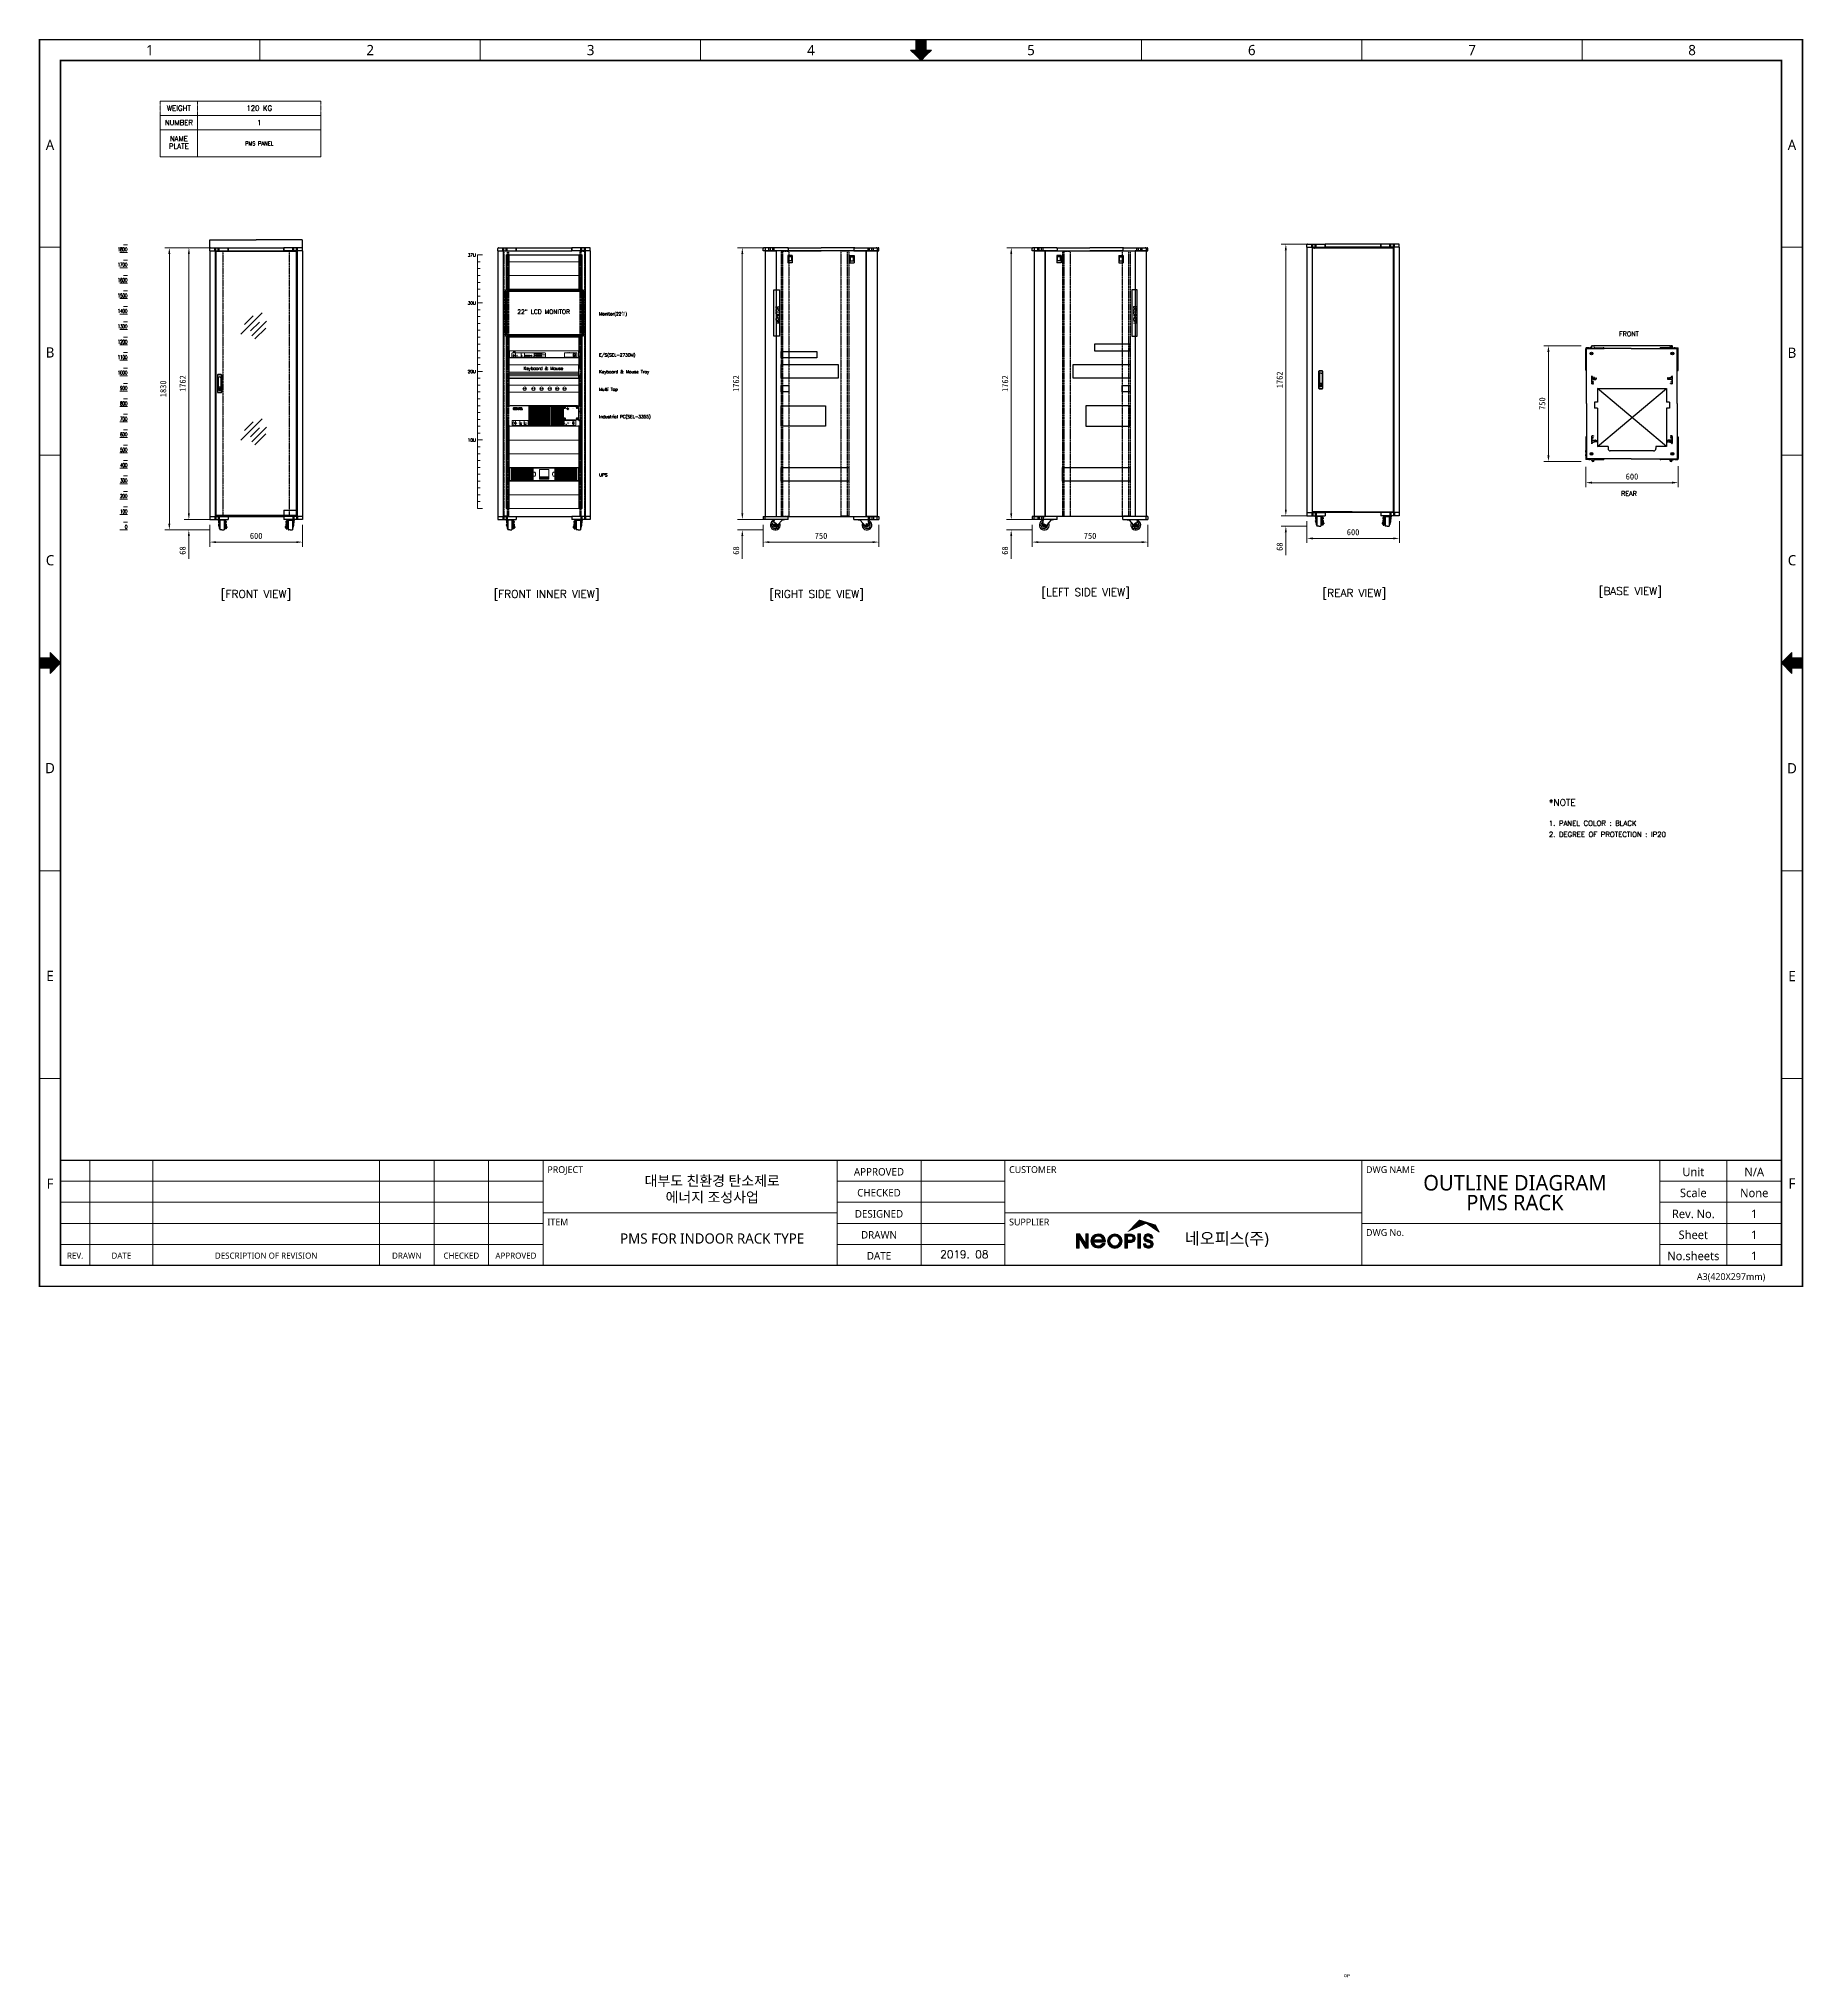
# Model space of a CAD drawing. Header units: millimetres. Extents: x 13198 to 24643, y -4481 to 8091.
import ezdxf
from ezdxf.enums import TextEntityAlignment as Align

# ---------------------------------------------------------------- set-up
doc = ezdxf.new("R2010")
doc.units = ezdxf.units.MM
doc.header["$MEASUREMENT"] = 0
for name, pattern in [('CENTER', [2, 1.25, -0.25, 0.25, -0.25]), ('HIDDEN', [0.375, 0.25, -0.125]), ('PHANTOM', [2.5, 1.25, -0.25, 0.25, -0.25, 0.25, -0.25])]:
    doc.linetypes.add(name, pattern=pattern)
for name, color, linetype in [('0. FORM', 7, 'Continuous'), ('2730M', 2, 'Continuous'), ('3355', 2, 'HIDDEN'), ('CASTER', 1, 'Continuous'), ('CE', 1, 'CENTER'), ('CONER', 3, 'Continuous'), ('EQ-3', 3, 'Continuous'), ('FRONT-DOOR', 255, 'Continuous'), ('HINGE', 2, 'Continuous'), ('MTG-FRAME', 7, 'Continuous'), ('P', 255, 'Continuous'), ('TOP-PANEL', 150, 'Continuous'), ('V-FRAME', 5, 'Continuous'), ('레이어 1', 7, 'Continuous')]:
    doc.layers.add(name, color=color, linetype=linetype)
for name, color, linetype, lineweight in [('DIM', 1, 'Continuous', 9), ('EPLAN100', 7, 'Continuous', 50), ('EPLAN201', 73, 'Continuous', 35), ('EPLAN451', 73, 'Continuous', 35), ('EPLAN452', 73, 'Continuous', 35), ('EPLAN453', 73, 'Continuous', 35), ('t', 7, 'Continuous', 13), ('수정', 1, 'Continuous', 13)]:
    doc.layers.add(name, color=color, linetype=linetype, lineweight=lineweight)
doc.styles.add('ROMANS', font='romans.shx', dxfattribs={"height": 0.2, "bigfont": 'ghs.shx'})
doc.styles.add('맑은 고딕', font='malgun.ttf')
doc.dimstyles.new('jsh A3', dxfattribs={"dimtxt": 0.2, "dimasz": 40, "dimexe": 30, "dimexo": 30, "dimgap": 20, "dimtad": 3, "dimdec": 0, "dimzin": 12, "dimdsep": 46, "dimtxsty": 'ROMANS', "dimblk": 'OPEN30', "dimcen": 0, "dimclrd": 1, "dimclre": 1, "dimclrt": 256, "dimadec": 0, "dimazin": 0, "dimtfac": 0.1, "dimtdec": 0, "dimtofl": 0, "dimtmove": 0, "dimatfit": 3, "dimldrblk": 'OPEN30', "dimfxl": 20, "dimtolj": 1, "dimtzin": 12, "dimlwd": 13, "dimlwe": 13, "dimarcsym": 0})
doc.dimstyles.get("Standard").update_dxf_attribs({"dimtxt": 0.18, "dimasz": 0.18, "dimexe": 0.18, "dimexo": 0.0625, "dimgap": 0.09, "dimtad": 0, "dimtih": 1, "dimtoh": 1, "dimdec": 4, "dimzin": 0, "dimdsep": 46, "dimtxsty": 'Standard', "dimcen": 0.09, "dimadec": 0, "dimazin": 0, "dimtfac": 1, "dimtdec": 4, "dimtofl": 0, "dimtmove": 0, "dimatfit": 3, "dimfxl": 1, "dimtolj": 1, "dimtzin": 0, "dimarcsym": 0})
pattern_1 = [(0, (38439.414, -281.643), (0, 33.43457), [24.31605, -9.11852]), (90, (38439.414, -281.643), (-33.43457, 2e-15), [24.31605, -9.11852])]

# ---------------------------------------------------------------- blocks, each defined once
blk = doc.blocks.new('A$C1ADC0DBF')
h = blk.add_hatch(color=256)
h.dxf.hatch_style = 1
h.paths.add_polyline_path([(1.64, -1.07), (1.48, -1.07), (1.48, -1.82), (1.62, -1.82), (1.62, -1.28), (1.96, -1.82), (2.1, -1.82), (2.1, -1.07), (1.97, -1.07), (1.97, -1.59)])
h = blk.add_hatch(color=256)
h.dxf.hatch_style = 1
edge = h.paths.add_edge_path()
edge.add_spline(control_points=[(2.63, -1.06), (2.42, -1.06), (2.25, -1.24), (2.25, -1.45)], knot_values=[3, 3, 3, 3, 4, 4, 4, 4], degree=3, periodic=0)
edge.add_spline(control_points=[(2.25, -1.45), (2.25, -1.66), (2.42, -1.83), (2.63, -1.83)], knot_values=[4, 4, 4, 4, 5, 5, 5, 5], degree=3, periodic=0)
edge.add_spline(control_points=[(2.63, -1.83), (2.8, -1.83), (2.94, -1.73), (3, -1.58)], knot_values=[5, 5, 5, 5, 6, 6, 6, 6], degree=3, periodic=0)
edge.add_spline(control_points=[(3, -1.58), (3, -1.58), (2.86, -1.58), (2.86, -1.58)], knot_values=[6.00001, 6.00001, 6.00001, 6.00001, 7, 7, 7, 7], degree=3, periodic=0)
edge.add_spline(control_points=[(2.86, -1.58), (2.81, -1.65), (2.73, -1.71), (2.63, -1.71)], knot_values=[7, 7, 7, 7, 8, 8, 8, 8], degree=3, periodic=0)
edge.add_spline(control_points=[(2.63, -1.71), (2.51, -1.71), (2.41, -1.62), (2.38, -1.5), (2.38, -1.5), (2.88, -1.5), (2.88, -1.5)], knot_values=[8, 8, 8, 8, 9, 9, 9, 10, 10, 10, 10], degree=3, periodic=0)
edge.add_spline(control_points=[(2.88, -1.5), (2.88, -1.5), (3.01, -1.5), (3.01, -1.5)], knot_values=[10, 10, 10, 10, 11, 11, 11, 11], degree=3, periodic=0)
edge.add_spline(control_points=[(3.01, -1.5), (3.02, -1.49), (3.02, -1.47), (3.02, -1.45)], knot_values=[0, 0, 0, 0, 1, 1, 1, 1], degree=3, periodic=0)
edge.add_spline(control_points=[(3.02, -1.45), (3.02, -1.43), (3.02, -1.41), (3.01, -1.39)], knot_values=[1, 1, 1, 1, 2, 2, 2, 2], degree=3, periodic=0)
edge.add_spline(control_points=[(3.01, -1.39), (2.99, -1.21), (2.83, -1.06), (2.63, -1.06)], knot_values=[2, 2, 2, 2, 3, 3, 3, 3], degree=3, periodic=0)
edge = h.paths.add_edge_path(flags=16)
edge.add_spline(control_points=[(2.63, -1.19), (2.76, -1.19), (2.86, -1.28), (2.88, -1.39), (2.88, -1.39), (2.76, -1.39), (2.63, -1.39)], knot_values=[1, 1, 1, 1, 2, 2, 2, 2.5, 2.5, 2.5, 2.5], degree=3, periodic=0)
edge.add_spline(control_points=[(2.63, -1.39), (2.51, -1.39), (2.38, -1.39), (2.38, -1.39)], knot_values=[2.5, 2.5, 2.5, 2.5, 3, 3, 3, 3], degree=3, periodic=0)
edge.add_spline(control_points=[(2.38, -1.39), (2.41, -1.28), (2.51, -1.19), (2.63, -1.19)], knot_values=[0, 0, 0, 0, 1, 1, 1, 1], degree=3, periodic=0)
h = blk.add_hatch(color=256)
h.dxf.hatch_style = 1
edge = h.paths.add_edge_path()
edge.add_spline(control_points=[(3.91, -1.45), (3.91, -1.24), (3.73, -1.07), (3.52, -1.07)], knot_values=[3, 3, 3, 3, 4, 4, 4, 4], degree=3, periodic=0)
edge.add_spline(control_points=[(3.52, -1.07), (3.31, -1.07), (3.14, -1.24), (3.14, -1.45)], knot_values=[0, 0, 0, 0, 1, 1, 1, 1], degree=3, periodic=0)
edge.add_spline(control_points=[(3.14, -1.45), (3.14, -1.66), (3.31, -1.84), (3.52, -1.84)], knot_values=[1, 1, 1, 1, 2, 2, 2, 2], degree=3, periodic=0)
edge.add_spline(control_points=[(3.52, -1.84), (3.73, -1.84), (3.91, -1.66), (3.91, -1.45)], knot_values=[2, 2, 2, 2, 3, 3, 3, 3], degree=3, periodic=0)
edge = h.paths.add_edge_path(flags=16)
edge.add_spline(control_points=[(3.52, -1.19), (3.67, -1.19), (3.78, -1.31), (3.78, -1.45)], knot_values=[2, 2, 2, 2, 3, 3, 3, 3], degree=3, periodic=0)
edge.add_spline(control_points=[(3.78, -1.45), (3.78, -1.59), (3.67, -1.71), (3.52, -1.71)], knot_values=[3, 3, 3, 3, 4, 4, 4, 4], degree=3, periodic=0)
edge.add_spline(control_points=[(3.52, -1.71), (3.38, -1.71), (3.26, -1.59), (3.26, -1.45)], knot_values=[0, 0, 0, 0, 1, 1, 1, 1], degree=3, periodic=0)
edge.add_spline(control_points=[(3.26, -1.45), (3.26, -1.31), (3.38, -1.19), (3.52, -1.19)], knot_values=[1, 1, 1, 1, 2, 2, 2, 2], degree=3, periodic=0)
h = blk.add_hatch(color=256)
h.dxf.hatch_style = 1
edge = h.paths.add_edge_path()
edge.add_spline(control_points=[(4.61, -1.3), (4.61, -1.21), (4.59, -1.18), (4.54, -1.14), (4.5, -1.1), (4.43, -1.08), (4.36, -1.08)], knot_values=[6, 6, 6, 6, 7, 7, 7, 8, 8, 8, 8], degree=3, periodic=0)
edge.add_spline(control_points=[(4.36, -1.08), (4.36, -1.08), (4.05, -1.08), (4.05, -1.08)], knot_values=[5.00001, 5.00001, 5.00001, 5.00001, 6, 6, 6, 6], degree=3, periodic=0)
edge.add_spline(control_points=[(4.05, -1.08), (4.05, -1.08), (4.05, -1.26), (4.05, -1.45)], knot_values=[4.5, 4.5, 4.5, 4.5, 5, 5, 5, 5], degree=3, periodic=0)
edge.add_spline(control_points=[(4.05, -1.45), (4.05, -1.64), (4.05, -1.83), (4.05, -1.83)], knot_values=[4, 4, 4, 4, 4.5, 4.5, 4.5, 4.5], degree=3, periodic=0)
edge.add_spline(control_points=[(4.05, -1.83), (4.05, -1.83), (4.19, -1.83), (4.19, -1.83)], knot_values=[3.00001, 3.00001, 3.00001, 3.00001, 3.99999, 3.99999, 3.99999, 3.99999], degree=3, periodic=0)
edge.add_spline(control_points=[(4.19, -1.83), (4.19, -1.83), (4.19, -1.52), (4.19, -1.52)], knot_values=[2.00001, 2.00001, 2.00001, 2.00001, 2.99999, 2.99999, 2.99999, 2.99999], degree=3, periodic=0)
edge.add_spline(control_points=[(4.19, -1.52), (4.19, -1.52), (4.35, -1.52), (4.35, -1.52)], knot_values=[1.00001, 1.00001, 1.00001, 1.00001, 1.99999, 1.99999, 1.99999, 1.99999], degree=3, periodic=0)
edge.add_spline(control_points=[(4.35, -1.52), (4.43, -1.52), (4.5, -1.51), (4.54, -1.47)], knot_values=[0, 0, 0, 0, 1, 1, 1, 1], degree=3, periodic=0)
edge.add_spline(control_points=[(4.54, -1.47), (4.59, -1.43), (4.61, -1.39), (4.61, -1.3)], knot_values=[8, 8, 8, 8, 9, 9, 9, 9], degree=3, periodic=0)
edge = h.paths.add_edge_path(flags=16)
edge.add_spline(control_points=[(4.19, -1.19), (4.19, -1.19), (4.36, -1.19), (4.36, -1.19)], knot_values=[1.00001, 1.00001, 1.00001, 1.00001, 1.99999, 1.99999, 1.99999, 1.99999], degree=3, periodic=0)
edge.add_spline(control_points=[(4.36, -1.19), (4.39, -1.19), (4.43, -1.19), (4.45, -1.21)], knot_values=[0, 0, 0, 0, 1, 1, 1, 1], degree=3, periodic=0)
edge.add_spline(control_points=[(4.45, -1.21), (4.47, -1.23), (4.48, -1.26), (4.48, -1.3)], knot_values=[6, 6, 6, 6, 7, 7, 7, 7], degree=3, periodic=0)
edge.add_spline(control_points=[(4.48, -1.3), (4.48, -1.34), (4.47, -1.37), (4.45, -1.38)], knot_values=[5, 5, 5, 5, 6, 6, 6, 6], degree=3, periodic=0)
edge.add_spline(control_points=[(4.45, -1.38), (4.43, -1.4), (4.39, -1.41), (4.36, -1.41)], knot_values=[4, 4, 4, 4, 5, 5, 5, 5], degree=3, periodic=0)
edge.add_spline(control_points=[(4.36, -1.41), (4.36, -1.41), (4.19, -1.41), (4.19, -1.41)], knot_values=[3.00001, 3.00001, 3.00001, 3.00001, 4, 4, 4, 4], degree=3, periodic=0)
edge.add_spline(control_points=[(4.19, -1.41), (4.19, -1.41), (4.19, -1.19), (4.19, -1.19)], knot_values=[2.00001, 2.00001, 2.00001, 2.00001, 2.99999, 2.99999, 2.99999, 2.99999], degree=3, periodic=0)
h = blk.add_hatch(color=256)
h.dxf.hatch_style = 1
h.paths.add_polyline_path([(4.88, -1.07), (4.75, -1.07), (4.75, -1.83), (4.88, -1.83)])
h = blk.add_hatch(color=256)
h.dxf.hatch_style = 1
edge = h.paths.add_edge_path()
edge.add_spline(control_points=[(5.3, -1.06), (5.22, -1.06), (5.16, -1.09), (5.12, -1.13)], knot_values=[10, 10, 10, 10, 11, 11, 11, 11], degree=3, periodic=0)
edge.add_spline(control_points=[(5.12, -1.13), (5.08, -1.17), (5.06, -1.23), (5.06, -1.29)], knot_values=[9, 9, 9, 9, 10, 10, 10, 10], degree=3, periodic=0)
edge.add_spline(control_points=[(5.06, -1.29), (5.06, -1.36), (5.08, -1.41), (5.12, -1.45)], knot_values=[8, 8, 8, 8, 9, 9, 9, 9], degree=3, periodic=0)
edge.add_spline(control_points=[(5.12, -1.45), (5.15, -1.47), (5.19, -1.49), (5.26, -1.5)], knot_values=[7, 7, 7, 7, 8, 8, 8, 8], degree=3, periodic=0)
edge.add_spline(control_points=[(5.26, -1.5), (5.26, -1.5), (5.33, -1.52), (5.33, -1.52)], knot_values=[6.00001, 6.00001, 6.00001, 6.00001, 7, 7, 7, 7], degree=3, periodic=0)
edge.add_spline(control_points=[(5.33, -1.52), (5.37, -1.53), (5.39, -1.54), (5.41, -1.55)], knot_values=[5, 5, 5, 5, 6, 6, 6, 6], degree=3, periodic=0)
edge.add_spline(control_points=[(5.41, -1.55), (5.43, -1.57), (5.44, -1.59), (5.44, -1.61)], knot_values=[4, 4, 4, 4, 5, 5, 5, 5], degree=3, periodic=0)
edge.add_spline(control_points=[(5.44, -1.61), (5.44, -1.65), (5.42, -1.68), (5.38, -1.7)], knot_values=[3, 3, 3, 3, 4, 4, 4, 4], degree=3, periodic=0)
edge.add_spline(control_points=[(5.38, -1.7), (5.36, -1.7), (5.34, -1.71), (5.31, -1.71)], knot_values=[2, 2, 2, 2, 3, 3, 3, 3], degree=3, periodic=0)
edge.add_spline(control_points=[(5.31, -1.71), (5.25, -1.71), (5.22, -1.69), (5.19, -1.66)], knot_values=[1, 1, 1, 1, 2, 2, 2, 2], degree=3, periodic=0)
edge.add_spline(control_points=[(5.19, -1.66), (5.18, -1.65), (5.17, -1.62), (5.17, -1.59)], knot_values=[0, 0, 0, 0, 1, 1, 1, 1], degree=3, periodic=0)
edge.add_spline(control_points=[(5.17, -1.59), (5.17, -1.59), (5.04, -1.59), (5.04, -1.59)], knot_values=[27.00001, 27.00001, 27.00001, 27.00001, 27.99999, 27.99999, 27.99999, 27.99999], degree=3, periodic=0)
edge.add_spline(control_points=[(5.04, -1.59), (5.04, -1.67), (5.07, -1.72), (5.12, -1.77)], knot_values=[26, 26, 26, 26, 27, 27, 27, 27], degree=3, periodic=0)
edge.add_spline(control_points=[(5.12, -1.77), (5.16, -1.81), (5.23, -1.83), (5.31, -1.83)], knot_values=[25, 25, 25, 25, 26, 26, 26, 26], degree=3, periodic=0)
edge.add_spline(control_points=[(5.31, -1.83), (5.39, -1.83), (5.45, -1.81), (5.5, -1.77)], knot_values=[24, 24, 24, 24, 25, 25, 25, 25], degree=3, periodic=0)
edge.add_spline(control_points=[(5.5, -1.77), (5.54, -1.72), (5.56, -1.67), (5.56, -1.6)], knot_values=[23, 23, 23, 23, 24, 24, 24, 24], degree=3, periodic=0)
edge.add_spline(control_points=[(5.56, -1.6), (5.56, -1.54), (5.54, -1.49), (5.5, -1.46)], knot_values=[22, 22, 22, 22, 23, 23, 23, 23], degree=3, periodic=0)
edge.add_spline(control_points=[(5.5, -1.46), (5.48, -1.44), (5.44, -1.42), (5.4, -1.4)], knot_values=[21, 21, 21, 21, 22, 22, 22, 22], degree=3, periodic=0)
edge.add_spline(control_points=[(5.4, -1.4), (5.4, -1.4), (5.29, -1.37), (5.29, -1.37)], knot_values=[20.00001, 20.00001, 20.00001, 20.00001, 21, 21, 21, 21], degree=3, periodic=0)
edge.add_spline(control_points=[(5.29, -1.37), (5.24, -1.36), (5.22, -1.35), (5.2, -1.34)], knot_values=[19, 19, 19, 19, 20, 20, 20, 20], degree=3, periodic=0)
edge.add_spline(control_points=[(5.2, -1.34), (5.18, -1.33), (5.17, -1.31), (5.17, -1.29)], knot_values=[18, 18, 18, 18, 19, 19, 19, 19], degree=3, periodic=0)
edge.add_spline(control_points=[(5.17, -1.29), (5.17, -1.26), (5.19, -1.23), (5.21, -1.21)], knot_values=[17, 17, 17, 17, 18, 18, 18, 18], degree=3, periodic=0)
edge.add_spline(control_points=[(5.21, -1.21), (5.23, -1.2), (5.26, -1.19), (5.29, -1.19)], knot_values=[16, 16, 16, 16, 17, 17, 17, 17], degree=3, periodic=0)
edge.add_spline(control_points=[(5.29, -1.19), (5.32, -1.19), (5.35, -1.2), (5.37, -1.21)], knot_values=[15, 15, 15, 15, 16, 16, 16, 16], degree=3, periodic=0)
edge.add_spline(control_points=[(5.37, -1.21), (5.4, -1.23), (5.41, -1.25), (5.42, -1.3)], knot_values=[14, 14, 14, 14, 15, 15, 15, 15], degree=3, periodic=0)
edge.add_spline(control_points=[(5.42, -1.3), (5.42, -1.3), (5.54, -1.3), (5.54, -1.3)], knot_values=[13.00001, 13.00001, 13.00001, 13.00001, 14, 14, 14, 14], degree=3, periodic=0)
edge.add_spline(control_points=[(5.54, -1.3), (5.54, -1.22), (5.52, -1.17), (5.47, -1.13)], knot_values=[12, 12, 12, 12, 13, 13, 13, 13], degree=3, periodic=0)
edge.add_spline(control_points=[(5.47, -1.13), (5.42, -1.09), (5.37, -1.06), (5.3, -1.06)], knot_values=[11, 11, 11, 11, 12, 12, 12, 12], degree=3, periodic=0)
at = {"layer": '레이어 1', "true_color": 0xf6e700}
h = blk.add_hatch(color=2, dxfattribs=at)
h.dxf.hatch_style = 2
edge = h.paths.add_edge_path()
edge.add_spline(control_points=[(4.2, -0.94), (4.2, -0.94), (4.81, -0.32), (4.81, -0.32), (4.81, -0.32), (4.83, -0.3), (4.87, -0.32), (4.9, -0.35), (5.18, -0.53), (5.18, -0.53), (5.18, -0.53), (4.22, -0.96), (4.22, -0.96), (4.22, -0.96), (4.18, -0.97), (4.2, -0.94)], knot_values=[0, 0, 0, 0, 1, 1, 1, 2, 2, 2, 3, 3, 3, 4, 4, 4, 5, 5, 5, 5], degree=3, periodic=0)
at = {"layer": '레이어 1', "true_color": 0x89b625}
h = blk.add_hatch(color=62, dxfattribs=at)
h.dxf.hatch_style = 2
edge = h.paths.add_edge_path()
edge.add_spline(control_points=[(4.87, -0.32), (4.87, -0.32), (5.86, -0.99), (5.86, -0.99), (5.86, -0.99), (5.88, -1), (5.89, -0.99), (5.9, -0.98), (5.91, -0.97), (5.9, -0.96), (5.89, -0.94), (5.88, -0.91), (5.87, -0.9), (5.83, -0.82), (5.71, -0.6), (5.71, -0.6), (5.71, -0.6), (5.72, -0.58), (5.68, -0.57), (5.64, -0.56), (4.87, -0.32), (4.87, -0.32)], knot_values=[0, 0, 0, 0, 1, 1, 1, 2, 2, 2, 3, 3, 3, 4, 4, 4, 5, 5, 5, 6, 6, 6, 7, 7, 7, 7], degree=3, periodic=0)
at = {"layer": '레이어 1', "lineweight": 0}
for points in [[(1.48, -1.07), (1.64, -1.07), (1.97, -1.59), (1.97, -1.07), (2.1, -1.07), (2.1, -1.82), (1.96, -1.82), (1.62, -1.28), (1.62, -1.82), (1.48, -1.82), (1.48, -1.07)], [(4.88, -1.83), (4.75, -1.83), (4.75, -1.07), (4.88, -1.07), (4.88, -1.83)]]:
    blk.add_lwpolyline(points, dxfattribs=at)
for points, knots in [([(3.01, -1.5), (3.02, -1.49), (3.02, -1.47), (3.02, -1.45), (3.02, -1.43), (3.02, -1.41), (3.01, -1.39), (2.99, -1.21), (2.83, -1.06), (2.63, -1.06), (2.42, -1.06), (2.25, -1.24), (2.25, -1.45), (2.25, -1.66), (2.42, -1.83), (2.63, -1.83), (2.8, -1.83), (2.94, -1.73), (3, -1.58), (3, -1.58), (2.86, -1.58), (2.86, -1.58), (2.81, -1.65), (2.73, -1.71), (2.63, -1.71), (2.51, -1.71), (2.41, -1.62), (2.38, -1.5), (2.38, -1.5), (2.88, -1.5), (2.88, -1.5), (2.88, -1.5), (3.01, -1.5), (3.01, -1.5)], [0, 0, 0, 0, 1, 1, 1, 2, 2, 2, 3, 3, 3, 4, 4, 4, 5, 5, 5, 6, 6, 6, 7, 7, 7, 8, 8, 8, 9, 9, 9, 10, 10, 10, 11, 11, 11, 11]), ([(2.38, -1.39), (2.41, -1.28), (2.51, -1.19), (2.63, -1.19), (2.76, -1.19), (2.86, -1.28), (2.88, -1.39), (2.88, -1.39), (2.38, -1.39), (2.38, -1.39)], [0, 0, 0, 0, 1, 1, 1, 2, 2, 2, 3, 3, 3, 3]), ([(3.52, -1.07), (3.31, -1.07), (3.14, -1.24), (3.14, -1.45), (3.14, -1.66), (3.31, -1.84), (3.52, -1.84), (3.73, -1.84), (3.91, -1.66), (3.91, -1.45), (3.91, -1.24), (3.73, -1.07), (3.52, -1.07)], [0, 0, 0, 0, 1, 1, 1, 2, 2, 2, 3, 3, 3, 4, 4, 4, 4]), ([(3.52, -1.71), (3.38, -1.71), (3.26, -1.59), (3.26, -1.45), (3.26, -1.31), (3.38, -1.19), (3.52, -1.19), (3.67, -1.19), (3.78, -1.31), (3.78, -1.45), (3.78, -1.59), (3.67, -1.71), (3.52, -1.71)], [0, 0, 0, 0, 1, 1, 1, 2, 2, 2, 3, 3, 3, 4, 4, 4, 4]), ([(4.54, -1.47), (4.5, -1.51), (4.43, -1.52), (4.35, -1.52), (4.35, -1.52), (4.19, -1.52), (4.19, -1.52), (4.19, -1.52), (4.19, -1.83), (4.19, -1.83), (4.19, -1.83), (4.05, -1.83), (4.05, -1.83), (4.05, -1.83), (4.05, -1.08), (4.05, -1.08), (4.05, -1.08), (4.36, -1.08), (4.36, -1.08), (4.43, -1.08), (4.5, -1.1), (4.54, -1.14), (4.59, -1.18), (4.61, -1.21), (4.61, -1.3), (4.61, -1.39), (4.59, -1.43), (4.54, -1.47)], [0, 0, 0, 0, 1, 1, 1, 2, 2, 2, 3, 3, 3, 4, 4, 4, 5, 5, 5, 6, 6, 6, 7, 7, 7, 8, 8, 8, 9, 9, 9, 9]), ([(4.45, -1.21), (4.43, -1.19), (4.39, -1.19), (4.36, -1.19), (4.36, -1.19), (4.19, -1.19), (4.19, -1.19), (4.19, -1.19), (4.19, -1.41), (4.19, -1.41), (4.19, -1.41), (4.36, -1.41), (4.36, -1.41), (4.39, -1.41), (4.43, -1.4), (4.45, -1.38), (4.47, -1.37), (4.48, -1.34), (4.48, -1.3), (4.48, -1.26), (4.47, -1.23), (4.45, -1.21)], [0, 0, 0, 0, 1, 1, 1, 2, 2, 2, 3, 3, 3, 4, 4, 4, 5, 5, 5, 6, 6, 6, 7, 7, 7, 7]), ([(5.17, -1.59), (5.17, -1.62), (5.18, -1.65), (5.19, -1.66), (5.22, -1.69), (5.25, -1.71), (5.31, -1.71), (5.34, -1.71), (5.36, -1.7), (5.38, -1.7), (5.42, -1.68), (5.44, -1.65), (5.44, -1.61), (5.44, -1.59), (5.43, -1.57), (5.41, -1.55), (5.39, -1.54), (5.37, -1.53), (5.33, -1.52), (5.33, -1.52), (5.26, -1.5), (5.26, -1.5), (5.19, -1.49), (5.15, -1.47), (5.12, -1.45), (5.08, -1.41), (5.06, -1.36), (5.06, -1.29), (5.06, -1.23), (5.08, -1.17), (5.12, -1.13), (5.16, -1.09), (5.22, -1.06), (5.3, -1.06), (5.37, -1.06), (5.42, -1.09), (5.47, -1.13), (5.52, -1.17), (5.54, -1.22), (5.54, -1.3), (5.54, -1.3), (5.42, -1.3), (5.42, -1.3), (5.41, -1.25), (5.4, -1.23), (5.37, -1.21), (5.35, -1.2), (5.32, -1.19), (5.29, -1.19), (5.26, -1.19), (5.23, -1.2), (5.21, -1.21), (5.19, -1.23), (5.17, -1.26), (5.17, -1.29), (5.17, -1.31), (5.18, -1.33), (5.2, -1.34), (5.22, -1.35), (5.24, -1.36), (5.29, -1.37), (5.29, -1.37), (5.4, -1.4), (5.4, -1.4), (5.44, -1.42), (5.48, -1.44), (5.5, -1.46), (5.54, -1.49), (5.56, -1.54), (5.56, -1.6), (5.56, -1.67), (5.54, -1.72), (5.5, -1.77), (5.45, -1.81), (5.39, -1.83), (5.31, -1.83), (5.23, -1.83), (5.16, -1.81), (5.12, -1.77), (5.07, -1.72), (5.04, -1.67), (5.04, -1.59), (5.04, -1.59), (5.17, -1.59), (5.17, -1.59)], [0, 0, 0, 0, 1, 1, 1, 2, 2, 2, 3, 3, 3, 4, 4, 4, 5, 5, 5, 6, 6, 6, 7, 7, 7, 8, 8, 8, 9, 9, 9, 10, 10, 10, 11, 11, 11, 12, 12, 12, 13, 13, 13, 14, 14, 14, 15, 15, 15, 16, 16, 16, 17, 17, 17, 18, 18, 18, 19, 19, 19, 20, 20, 20, 21, 21, 21, 22, 22, 22, 23, 23, 23, 24, 24, 24, 25, 25, 25, 26, 26, 26, 27, 27, 27, 28, 28, 28, 28])]:
    blk.add_open_spline(points, degree=3, knots=knots, dxfattribs=at)
blk = doc.blocks.new('TITLE')
at = {"linetype": 'Continuous', "lineweight": 0, "ltscale": 160}
for points in [[(54324, 7984), (54324, 8086), (54359, 7950)], [(54359, 7950), (54324, 8086), (54359, 8086)], [(54359, 7950), (54359, 8086), (54393, 7984)], [(54393, 7984), (54359, 8086), (54393, 8086)], [(54324, 7984), (54290, 8018), (54324, 8018)], [(54393, 7984), (54393, 8018), (54427, 8018)], [(48641, 4009), (48641, 4077), (48709, 4009)], [(48709, 4009), (48641, 4077), (48709, 4077)], [(48709, 3975), (48709, 4111), (48777, 4043)], [(60008, 3975), (59940, 4043), (60008, 4111)], [(60008, 4009), (60008, 4077), (60076, 4009)], [(60076, 4009), (60008, 4077), (60076, 4077)]]:
    blk.add_hatch(color=73, dxfattribs=at).paths.add_polyline_path(points, flags=0)
at = {"color": 73, "linetype": 'Continuous', "lineweight": 0, "ltscale": 160}
for points in [[(54324, 7984), (54324, 8086), (54359, 7950), (54359, 7950)], [(54359, 7950), (54324, 8086), (54359, 8086), (54359, 8086)], [(54359, 7950), (54359, 8086), (54393, 7984), (54393, 7984)], [(54393, 7984), (54359, 8086), (54393, 8086), (54393, 8086)], [(54324, 7984), (54290, 8018), (54324, 8018), (54324, 8018)], [(54393, 7984), (54393, 8018), (54427, 8018), (54427, 8018)], [(48641, 4009), (48641, 4077), (48709, 4009), (48709, 4009)], [(48709, 4009), (48641, 4077), (48709, 4077), (48709, 4077)], [(48709, 3975), (48709, 4111), (48777, 4043), (48777, 4043)], [(60008, 3975), (59940, 4043), (60008, 4111), (60008, 4111)], [(60008, 4009), (60008, 4077), (60076, 4009), (60076, 4009)], [(60076, 4009), (60008, 4077), (60076, 4077), (60076, 4077)]]:
    blk.add_lwpolyline(points, close=True, dxfattribs=at)
at = {"layer": 'EPLAN100', "color": 73, "linetype": 'Continuous', "lineweight": 50, "ltscale": 4, "const_width": 9.53}
blk.add_lwpolyline([(48777, 7950), (48777, 136), (59940, 136), (59940, 7950), (48777, 7950)], dxfattribs=at)
at = {"layer": 'EPLAN201', "color": 73, "linetype": 'Continuous', "lineweight": 0, "ltscale": 160}
for p, q in [((50070, 8086), (50070, 7950)), ((51500, 8086), (51500, 7950)), ((52929, 8086), (52929, 7950)), ((55788, 8086), (55788, 7950)), ((57217, 8086), (57217, 7950)), ((58647, 8086), (58647, 7950)), ((48641, 6739), (48777, 6739)), ((60076, 6739), (59940, 6739)), ((48641, 5391), (48777, 5391)), ((60076, 5391), (59940, 5391)), ((48641, 2695), (48777, 2695)), ((60076, 2695), (59940, 2695)), ((48641, 1348), (48777, 1348)), ((60076, 1348), (59940, 1348)), ((48968, 817), (48968, 136)), ((49376, 817), (49376, 136)), ((50846, 817), (50846, 136)), ((51200, 817), (51200, 136)), ((51554, 817), (51554, 136)), ((51908, 817), (51908, 136)), ((53814, 817), (53814, 136)), ((54359, 817), (54359, 136)), ((54903, 817), (54903, 136)), ((57217, 817), (57217, 136)), ((59151, 817), (59151, 136)), ((59586, 817), (59586, 136)), ((51908, 681), (48777, 681)), ((53814, 681), (54903, 681)), ((59151, 681), (59940, 681)), ((51908, 545), (48777, 545)), ((53814, 545), (54903, 545)), ((59151, 545), (59940, 545)), ((51908, 408), (48777, 408)), ((53814, 476), (51908, 476)), ((53814, 408), (54903, 408)), ((54903, 476), (57217, 476)), ((57217, 408), (59151, 408)), ((59151, 408), (59940, 408)), ((51908, 272), (48777, 272)), ((53814, 272), (54903, 272)), ((59151, 272), (59940, 272))]:
    blk.add_line(p, q, dxfattribs=at)
at = {"layer": 'EPLAN201', "color": 73, "linetype": 'Continuous', "lineweight": 35, "ltscale": 4, "const_width": 9.53}
blk.add_lwpolyline([(48641, 0), (60076, 0), (60076, 8086), (48641, 8086)], close=True, dxfattribs=at)
at = {"layer": 'EPLAN201', "color": 7, "linetype": 'Continuous', "lineweight": 0, "ltscale": 4}
blk.add_lwpolyline([(48641, 0), (60076, 0), (60076, 8086), (48641, 8086)], close=True, dxfattribs=at)
at = {"layer": 'EPLAN201', "color": 73, "linetype": 'Continuous', "lineweight": 50, "const_width": 9.53}
blk.add_lwpolyline([(48777, 817), (59940, 817)], dxfattribs=at)
at = {"layer": 'EPLAN201', "color": 73, "style": '맑은 고딕'}
for s, p in [('PROJECT', (51935, 757)), ('CUSTOMER', (54930, 757)), ('DWG NAME', (57245, 757)), ('ITEM', (51935, 417)), ('SUPPLIER', (54930, 417)), ('DWG No.', (57245, 349))]:
    blk.add_text(s, height=44.2, dxfattribs=at).set_placement(p, align=Align.MIDDLE_LEFT)
for s, height, p in [('APPROVED', 48.6, (54086, 743)), ('Unit', 55.2, (59368, 742)), ('CHECKED', 48.6, (54086, 607)), ('Scale', 55.2, (59368, 606)), ('DESIGNED', 48.6, (54086, 470)), ('Rev. No.', 55.2, (59368, 470)), ('DRAWN', 48.6, (54086, 334)), ('Sheet', 55.2, (59368, 334)), ('REV.', 39.8, (48872, 199)), ('DATE', 39.8, (49172, 199)), ('DESCRIPTION OF REVISION', 39.77, (50111, 199)), ('DRAWN', 39.8, (51023, 199)), ('CHECKED', 39.8, (51377, 199)), ('APPROVED', 39.8, (51731, 199)), ('DATE', 48.6, (54086, 198)), ('No.sheets', 55.2, (59368, 197))]:
    blk.add_text(s, height=height, dxfattribs=at).set_placement(p, align=Align.MIDDLE_CENTER)
at = {"layer": 'EPLAN201', "color": 7, "style": '맑은 고딕'}
blk.add_text('A3(420X297mm)', height=44.19, dxfattribs=at).set_placement((59613, 63), align=Align.MIDDLE_CENTER)
at = {"layer": 'EPLAN453', "color": 73, "style": '맑은 고딕'}
for s, p in [('1', (49357, 8018)), ('2', (50786, 8018)), ('3', (52216, 8018)), ('4', (53645, 8018)), ('5', (55072, 8018)), ('6', (56504, 8018)), ('7', (57933, 8018)), ('8', (59360, 8018)), ('A', (48709, 7403)), ('A', (60008, 7403)), ('B', (48709, 6057)), ('B', (60008, 6055)), ('B', (60008, 6055)), ('C', (48709, 4709)), ('C', (60008, 4709)), ('D', (48709, 3361)), ('D', (60008, 3360)), ('E', (48709, 2013)), ('E', (60008, 2012)), ('F', (48709, 666)), ('F', (60008, 667))]:
    blk.add_text(s, height=66.3, dxfattribs=at).set_placement(p, align=Align.MIDDLE_CENTER)
blk = doc.blocks.new('*D1226')
at = {"layer": 'Defpoints', "color": 0, "linetype": 'Continuous', "lineweight": -3, "transparency": 16777216}
for p in [(14308, 4969), (14908, 4969), (14908, 4827)]:
    blk.add_point(p, dxfattribs=at)
at = {"layer": 'DIM', "color": 1, "linetype": 'Continuous', "lineweight": 13, "transparency": 16777216}
for p, q in [((14308, 4939), (14308, 4797)), ((14908, 4939), (14908, 4797)), ((14348, 4827), (14868, 4827))]:
    blk.add_line(p, q, dxfattribs=at)
at = {"layer": 'DIM', "color": 1, "linetype": 'Continuous', "lineweight": -3, "transparency": 16777216}
for points in [[(14348, 4833), (14348, 4820), (14308, 4827)], [(14868, 4833), (14868, 4820), (14908, 4827)]]:
    blk.add_solid(points, dxfattribs=at)
at = {"layer": 'DIM', "linetype": 'Continuous', "lineweight": 13, "transparency": 16777216, "insert": (14608, 4867), "char_height": 40, "attachment_point": 5}
blk.add_mtext('\\A1;600', dxfattribs=at)
blk = doc.blocks.new('_Open30')
at = {"color": 0, "linetype": 'ByBlock', "lineweight": -2}
for p, q in [((-1, 0.27), (0, 0)), ((0, 0), (-1, -0.27)), ((0, 0), (-1, 0))]:
    blk.add_line(p, q, dxfattribs=at)
blk = doc.blocks.new('*D1227')
at = {"layer": 'Defpoints', "color": 0, "linetype": 'Continuous', "lineweight": -3, "transparency": 16777216}
for p in [(14338, 6736), (14172, 4974), (14340, 4974)]:
    blk.add_point(p, dxfattribs=at)
at = {"layer": 'DIM', "color": 1, "linetype": 'Continuous', "lineweight": 13, "transparency": 16777216}
for p, q in [((14308, 6736), (14142, 6736)), ((14172, 6696), (14172, 5014)), ((14310, 4974), (14142, 4974))]:
    blk.add_line(p, q, dxfattribs=at)
at = {"layer": 'DIM', "color": 1, "linetype": 'Continuous', "lineweight": -3, "transparency": 16777216}
for points in [[(14165, 6696), (14178, 6696), (14172, 6736)], [(14165, 5014), (14178, 5014), (14172, 4974)]]:
    blk.add_solid(points, dxfattribs=at)
at = {"layer": 'DIM', "linetype": 'Continuous', "lineweight": 13, "transparency": 16777216, "insert": (14132, 5855), "char_height": 40, "attachment_point": 5, "rotation": 90}
blk.add_mtext('\\A1;1762', dxfattribs=at)
blk = doc.blocks.new('*D1228')
at = {"layer": 'Defpoints', "color": 0, "linetype": 'Continuous', "lineweight": -3, "transparency": 16777216}
for p in [(14171, 4906), (14338, 4974), (14338, 4906)]:
    blk.add_point(p, dxfattribs=at)
at = {"layer": 'DIM', "color": 1, "linetype": 'Continuous', "lineweight": 13, "transparency": 16777216}
for p, q in [((14171, 5014), (14171, 5054)), ((14308, 4974), (14141, 4974)), ((14308, 4906), (14141, 4906)), ((14171, 4866), (14171, 4719))]:
    blk.add_line(p, q, dxfattribs=at)
at = {"layer": 'DIM', "color": 1, "linetype": 'Continuous', "lineweight": -3, "transparency": 16777216}
for points in [[(14165, 5014), (14178, 5014), (14171, 4974)], [(14165, 4866), (14178, 4866), (14171, 4906)]]:
    blk.add_solid(points, dxfattribs=at)
at = {"layer": 'DIM', "linetype": 'Continuous', "lineweight": 13, "transparency": 16777216, "insert": (14131, 4772), "char_height": 40, "attachment_point": 5, "rotation": 90}
blk.add_mtext('\\A1;68', dxfattribs=at)
blk = doc.blocks.new('*D1229')
at = {"layer": 'Defpoints', "color": 0, "linetype": 'Continuous', "lineweight": -3, "transparency": 16777216}
for p in [(17897, 4969), (18647, 4969), (18647, 4827)]:
    blk.add_point(p, dxfattribs=at)
at = {"layer": 'DIM', "color": 1, "linetype": 'Continuous', "lineweight": 13, "transparency": 16777216}
for p, q in [((17897, 4939), (17897, 4797)), ((18647, 4939), (18647, 4797)), ((17937, 4827), (18607, 4827))]:
    blk.add_line(p, q, dxfattribs=at)
at = {"layer": 'DIM', "color": 1, "linetype": 'Continuous', "lineweight": -3, "transparency": 16777216}
for points in [[(17937, 4833), (17937, 4820), (17897, 4827)], [(18607, 4833), (18607, 4820), (18647, 4827)]]:
    blk.add_solid(points, dxfattribs=at)
at = {"layer": 'DIM', "linetype": 'Continuous', "lineweight": 13, "transparency": 16777216, "insert": (18272, 4867), "char_height": 40, "attachment_point": 5}
blk.add_mtext('\\A1;750', dxfattribs=at)
blk = doc.blocks.new('*D1230')
at = {"layer": 'Defpoints', "color": 0, "linetype": 'Continuous', "lineweight": -3, "transparency": 16777216}
for p in [(17928, 6736), (17761, 4974), (17930, 4974)]:
    blk.add_point(p, dxfattribs=at)
at = {"layer": 'DIM', "color": 1, "linetype": 'Continuous', "lineweight": 13, "transparency": 16777216}
for p, q in [((17898, 6736), (17731, 6736)), ((17761, 6696), (17761, 5014)), ((17900, 4974), (17731, 4974))]:
    blk.add_line(p, q, dxfattribs=at)
at = {"layer": 'DIM', "color": 1, "linetype": 'Continuous', "lineweight": -3, "transparency": 16777216}
for points in [[(17755, 6696), (17768, 6696), (17761, 6736)], [(17755, 5014), (17768, 5014), (17761, 4974)]]:
    blk.add_solid(points, dxfattribs=at)
at = {"layer": 'DIM', "linetype": 'Continuous', "lineweight": 13, "transparency": 16777216, "insert": (17721, 5855), "char_height": 40, "attachment_point": 5, "rotation": 90}
blk.add_mtext('\\A1;1762', dxfattribs=at)
blk = doc.blocks.new('*D1231')
at = {"layer": 'Defpoints', "color": 0, "linetype": 'Continuous', "lineweight": -3, "transparency": 16777216}
for p in [(17761, 4906), (17927, 4906), (17928, 4974)]:
    blk.add_point(p, dxfattribs=at)
at = {"layer": 'DIM', "color": 1, "linetype": 'Continuous', "lineweight": 13, "transparency": 16777216}
for p, q in [((17761, 5014), (17761, 5054)), ((17898, 4974), (17731, 4974)), ((17897, 4906), (17731, 4906)), ((17761, 4866), (17761, 4719))]:
    blk.add_line(p, q, dxfattribs=at)
at = {"layer": 'DIM', "color": 1, "linetype": 'Continuous', "lineweight": -3, "transparency": 16777216}
for points in [[(17755, 5014), (17768, 5014), (17761, 4974)], [(17755, 4866), (17768, 4866), (17761, 4906)]]:
    blk.add_solid(points, dxfattribs=at)
at = {"layer": 'DIM', "linetype": 'Continuous', "lineweight": 13, "transparency": 16777216, "insert": (17721, 4772), "char_height": 40, "attachment_point": 5, "rotation": 90}
blk.add_mtext('\\A1;68', dxfattribs=at)
blk = doc.blocks.new('*D1232')
at = {"layer": 'Defpoints', "color": 0, "linetype": 'Continuous', "lineweight": -3, "transparency": 16777216}
for p in [(23232, 5344), (23832, 5350), (23832, 5212)]:
    blk.add_point(p, dxfattribs=at)
at = {"layer": 'DIM', "color": 1, "linetype": 'Continuous', "lineweight": 13, "transparency": 16777216}
for p, q in [((23232, 5314), (23232, 5182)), ((23832, 5320), (23832, 5182)), ((23272, 5212), (23792, 5212))]:
    blk.add_line(p, q, dxfattribs=at)
at = {"layer": 'DIM', "color": 1, "linetype": 'Continuous', "lineweight": -3, "transparency": 16777216}
for points in [[(23272, 5219), (23272, 5206), (23232, 5212)], [(23792, 5219), (23792, 5206), (23832, 5212)]]:
    blk.add_solid(points, dxfattribs=at)
at = {"layer": 'DIM', "linetype": 'Continuous', "lineweight": 13, "transparency": 16777216, "insert": (23532, 5252), "char_height": 40, "attachment_point": 5}
blk.add_mtext('\\A1;600', dxfattribs=at)
blk = doc.blocks.new('*D1233')
at = {"layer": 'Defpoints', "color": 0, "linetype": 'Continuous', "lineweight": -3, "transparency": 16777216}
for p in [(23232, 6100), (22990, 5350), (23232, 5350)]:
    blk.add_point(p, dxfattribs=at)
at = {"layer": 'DIM', "color": 1, "linetype": 'Continuous', "lineweight": 13, "transparency": 16777216}
for p, q in [((23202, 6100), (22960, 6100)), ((22990, 6060), (22990, 5390)), ((23202, 5350), (22960, 5350))]:
    blk.add_line(p, q, dxfattribs=at)
at = {"layer": 'DIM', "color": 1, "linetype": 'Continuous', "lineweight": -3, "transparency": 16777216}
for points in [[(22983, 6060), (22997, 6060), (22990, 6100)], [(22983, 5390), (22997, 5390), (22990, 5350)]]:
    blk.add_solid(points, dxfattribs=at)
at = {"layer": 'DIM', "linetype": 'Continuous', "lineweight": 13, "transparency": 16777216, "insert": (22950, 5725), "char_height": 40, "attachment_point": 5, "rotation": 90}
blk.add_mtext('\\A1;750', dxfattribs=at)
blk = doc.blocks.new('*D1234')
at = {"layer": 'Defpoints', "color": 0, "linetype": 'Continuous', "lineweight": -3, "transparency": 16777216}
for p in [(21423, 4993), (22023, 4993), (22023, 4851)]:
    blk.add_point(p, dxfattribs=at)
at = {"layer": 'DIM', "color": 1, "linetype": 'Continuous', "lineweight": 13, "transparency": 16777216}
for p, q in [((21423, 4963), (21423, 4821)), ((22023, 4963), (22023, 4821)), ((21463, 4851), (21983, 4851))]:
    blk.add_line(p, q, dxfattribs=at)
at = {"layer": 'DIM', "color": 1, "linetype": 'Continuous', "lineweight": -3, "transparency": 16777216}
for points in [[(21463, 4857), (21463, 4844), (21423, 4851)], [(21983, 4857), (21983, 4844), (22023, 4851)]]:
    blk.add_solid(points, dxfattribs=at)
at = {"layer": 'DIM', "linetype": 'Continuous', "lineweight": 13, "transparency": 16777216, "insert": (21723, 4891), "char_height": 40, "attachment_point": 5}
blk.add_mtext('\\A1;600', dxfattribs=at)
blk = doc.blocks.new('*D1235')
at = {"layer": 'Defpoints', "color": 0, "linetype": 'Continuous', "lineweight": -3, "transparency": 16777216}
for p in [(21453, 6760), (21287, 4998), (21455, 4998)]:
    blk.add_point(p, dxfattribs=at)
at = {"layer": 'DIM', "color": 1, "linetype": 'Continuous', "lineweight": 13, "transparency": 16777216}
for p, q in [((21423, 6760), (21257, 6760)), ((21287, 6720), (21287, 5038)), ((21425, 4998), (21257, 4998))]:
    blk.add_line(p, q, dxfattribs=at)
at = {"layer": 'DIM', "color": 1, "linetype": 'Continuous', "lineweight": -3, "transparency": 16777216}
for points in [[(21280, 6720), (21293, 6720), (21287, 6760)], [(21280, 5038), (21293, 5038), (21287, 4998)]]:
    blk.add_solid(points, dxfattribs=at)
at = {"layer": 'DIM', "linetype": 'Continuous', "lineweight": 13, "transparency": 16777216, "insert": (21247, 5879), "char_height": 40, "attachment_point": 5, "rotation": 90}
blk.add_mtext('\\A1;1762', dxfattribs=at)
blk = doc.blocks.new('*D1236')
at = {"layer": 'Defpoints', "color": 0, "linetype": 'Continuous', "lineweight": -3, "transparency": 16777216}
for p in [(21287, 4930), (21453, 4998), (21453, 4930)]:
    blk.add_point(p, dxfattribs=at)
at = {"layer": 'DIM', "color": 1, "linetype": 'Continuous', "lineweight": 13, "transparency": 16777216}
for p, q in [((21287, 5038), (21287, 5078)), ((21423, 4998), (21257, 4998)), ((21423, 4930), (21257, 4930)), ((21287, 4890), (21287, 4743))]:
    blk.add_line(p, q, dxfattribs=at)
at = {"layer": 'DIM', "color": 1, "linetype": 'Continuous', "lineweight": -3, "transparency": 16777216}
for points in [[(21280, 5038), (21293, 5038), (21287, 4998)], [(21280, 4890), (21293, 4890), (21287, 4930)]]:
    blk.add_solid(points, dxfattribs=at)
at = {"layer": 'DIM', "linetype": 'Continuous', "lineweight": 13, "transparency": 16777216, "insert": (21247, 4797), "char_height": 40, "attachment_point": 5, "rotation": 90}
blk.add_mtext('\\A1;68', dxfattribs=at)
blk = doc.blocks.new('*D1237')
at = {"layer": 'Defpoints', "color": 0, "linetype": 'Continuous', "lineweight": -3, "transparency": 16777216}
for p in [(14211, 6736), (14045, 4906), (14213, 4906)]:
    blk.add_point(p, dxfattribs=at)
at = {"layer": 'DIM', "color": 1, "linetype": 'Continuous', "lineweight": 13, "transparency": 16777216}
for p, q in [((14181, 6736), (14015, 6736)), ((14045, 6696), (14045, 4946)), ((14183, 4906), (14015, 4906))]:
    blk.add_line(p, q, dxfattribs=at)
at = {"layer": 'DIM', "color": 1, "linetype": 'Continuous', "lineweight": -3, "transparency": 16777216}
for points in [[(14038, 6696), (14051, 6696), (14045, 6736)], [(14038, 4946), (14051, 4946), (14045, 4906)]]:
    blk.add_solid(points, dxfattribs=at)
at = {"layer": 'DIM', "linetype": 'Continuous', "lineweight": 13, "transparency": 16777216, "insert": (14005, 5821), "char_height": 40, "attachment_point": 5, "rotation": 90}
blk.add_mtext('\\A1;1830', dxfattribs=at)
blk = doc.blocks.new('a')
at = {"linetype": 'Continuous', "lineweight": -3}
h = blk.add_hatch(dxfattribs=at)
h.set_pattern_fill('ANGLE', color=253)
h.set_pattern_definition([(0, (0, 0), (0, 0.275), [0.2, -0.075]), (90, (0, 0), (-0.275, 2e-17), [0.2, -0.075])])
h.paths.add_polyline_path([(16440, 5543), (16425, 5543), (16424, 5543), (16424, 5542), (16423, 5542), (16423, 5542), (16422, 5541), (16422, 5541), (16422, 5540), (16422, 5540), (16422, 5502), (16422, 5501), (16422, 5501), (16422, 5500), (16423, 5500), (16423, 5499), (16424, 5499), (16424, 5499), (16425, 5499), (16425, 5499), (16440, 5499)])
h.paths.add_polyline_path([(16432, 5508), (16433, 5508), (16434, 5507), (16435, 5506), (16435, 5505), (16435, 5504), (16435, 5503), (16434, 5502), (16433, 5502), (16432, 5501), (16429, 5501), (16428, 5502), (16427, 5502), (16426, 5503), (16426, 5504), (16426, 5505), (16426, 5506), (16427, 5507), (16428, 5508), (16429, 5508)], flags=16)
h.paths.add_polyline_path([(16429, 5533), (16428, 5534), (16427, 5534), (16426, 5535), (16426, 5536), (16426, 5537), (16426, 5538), (16427, 5539), (16428, 5540), (16429, 5540), (16432, 5540), (16433, 5540), (16434, 5539), (16435, 5538), (16435, 5537), (16435, 5536), (16435, 5535), (16434, 5534), (16433, 5534), (16432, 5533)], flags=16)
h.paths.add_polyline_path([(16908, 5540), (16908, 5540), (16908, 5541), (16908, 5541), (16907, 5542), (16907, 5542), (16906, 5542), (16906, 5543), (16905, 5543), (16891, 5543), (16891, 5499), (16905, 5499), (16906, 5499), (16906, 5499), (16907, 5499), (16907, 5500), (16908, 5500), (16908, 5501), (16908, 5501), (16908, 5502)])
h.paths.add_polyline_path([(16898, 5508), (16901, 5508), (16902, 5508), (16903, 5507), (16904, 5506), (16904, 5505), (16904, 5504), (16904, 5503), (16903, 5502), (16902, 5502), (16901, 5501), (16898, 5501), (16897, 5502), (16896, 5502), (16895, 5503), (16895, 5504), (16895, 5505), (16895, 5506), (16896, 5507), (16897, 5508)], flags=16)
h.paths.add_polyline_path([(16898, 5533), (16897, 5534), (16896, 5534), (16895, 5535), (16895, 5536), (16895, 5537), (16895, 5538), (16896, 5539), (16897, 5540), (16898, 5540), (16901, 5540), (16902, 5540), (16903, 5539), (16904, 5538), (16904, 5537), (16904, 5536), (16904, 5535), (16903, 5534), (16902, 5534), (16901, 5533)], flags=16)
at = {"layer": '2730M', "color": 7, "linetype": 'ByBlock', "lineweight": 13}
for points in [[(16905, 5499), (16906, 5499), (16906, 5499), (16907, 5499), (16907, 5500), (16908, 5500), (16908, 5501), (16908, 5501), (16908, 5502), (16908, 5540), (16908, 5540), (16908, 5541), (16908, 5541), (16907, 5542), (16907, 5542), (16906, 5542), (16906, 5543), (16905, 5543), (16905, 5543), (16425, 5543), (16425, 5543), (16424, 5543), (16424, 5542), (16423, 5542), (16423, 5542), (16422, 5541), (16422, 5541), (16422, 5540), (16422, 5540), (16422, 5502), (16422, 5501), (16422, 5501), (16422, 5500), (16423, 5500), (16423, 5499), (16424, 5499), (16424, 5499), (16425, 5499), (16425, 5499), (16905, 5499)], [(16429, 5533), (16432, 5533), (16433, 5534), (16434, 5534), (16435, 5535), (16435, 5536), (16435, 5537), (16435, 5538), (16434, 5539), (16433, 5540), (16432, 5540), (16429, 5540), (16428, 5540), (16427, 5539), (16426, 5538), (16426, 5537), (16426, 5536), (16426, 5535), (16427, 5534), (16428, 5534), (16429, 5533)], [(16429, 5501), (16432, 5501), (16433, 5502), (16434, 5502), (16435, 5503), (16435, 5504), (16435, 5505), (16435, 5506), (16434, 5507), (16433, 5508), (16432, 5508), (16429, 5508), (16428, 5508), (16427, 5507), (16426, 5506), (16426, 5505), (16426, 5504), (16426, 5503), (16427, 5502), (16428, 5502), (16429, 5501)], [(16440, 5499), (16440, 5543)], [(16473, 5513), (16473, 5514), (16472, 5515), (16472, 5516), (16471, 5517), (16469, 5517), (16468, 5517), (16467, 5517), (16466, 5517), (16465, 5516), (16464, 5515), (16464, 5513), (16464, 5512), (16464, 5511), (16465, 5510), (16466, 5509), (16467, 5508), (16468, 5508), (16469, 5508), (16471, 5508), (16472, 5509), (16472, 5510), (16473, 5511), (16473, 5513)], [(16480, 5530), (16480, 5503)], [(16516, 5530), (16516, 5503)], [(16538, 5530), (16538, 5503)], [(16602, 5530), (16602, 5503)], [(16602, 5517), (16675, 5517)], [(16873, 5509), (16857, 5509), (16857, 5523), (16873, 5523), (16873, 5509)], [(16858, 5522), (16861, 5522), (16861, 5520), (16858, 5520), (16858, 5522)], [(16868, 5520), (16868, 5521), (16867, 5521), (16867, 5523), (16862, 5523), (16862, 5521), (16861, 5521), (16861, 5520), (16859, 5520), (16859, 5512), (16871, 5512), (16871, 5520), (16868, 5520)], [(16871, 5520), (16868, 5520), (16868, 5522), (16871, 5522), (16871, 5520)], [(16891, 5543), (16891, 5499)], [(16901, 5540), (16898, 5540), (16897, 5540), (16896, 5539), (16895, 5538), (16895, 5537), (16895, 5536), (16895, 5535), (16896, 5534), (16897, 5534), (16898, 5533), (16901, 5533), (16902, 5534), (16903, 5534), (16904, 5535), (16904, 5536), (16904, 5537), (16904, 5538), (16903, 5539), (16902, 5540), (16901, 5540)], [(16898, 5508), (16897, 5508), (16896, 5507), (16895, 5506), (16895, 5505), (16895, 5504), (16895, 5503), (16896, 5502), (16897, 5502), (16898, 5501), (16901, 5501), (16902, 5502), (16903, 5502), (16904, 5503), (16904, 5504), (16904, 5505), (16904, 5506), (16903, 5507), (16902, 5508), (16901, 5508), (16898, 5508)]]:
    blk.add_lwpolyline(points, dxfattribs=at)
for points in [[(16457, 5528), (16457, 5528), (16457, 5528), (16457, 5528), (16457, 5528), (16457, 5528), (16457, 5527), (16457, 5527), (16457, 5527), (16457, 5527), (16457, 5526), (16457, 5526), (16457, 5526), (16457, 5526), (16457, 5525), (16457, 5525), (16457, 5524), (16457, 5524), (16457, 5524), (16457, 5523), (16457, 5523), (16457, 5522), (16457, 5522), (16457, 5521), (16457, 5521), (16457, 5520), (16457, 5519), (16457, 5517), (16457, 5515), (16457, 5514), (16457, 5513), (16457, 5512), (16457, 5512), (16457, 5511), (16457, 5511), (16457, 5510), (16457, 5510), (16457, 5510), (16457, 5509), (16457, 5509), (16457, 5508), (16457, 5508), (16457, 5508), (16457, 5507), (16457, 5507), (16457, 5507), (16457, 5507), (16457, 5506), (16457, 5506), (16457, 5506), (16457, 5506), (16457, 5506), (16457, 5506), (16457, 5506), (16457, 5506), (16457, 5505), (16457, 5505), (16457, 5505), (16457, 5505), (16457, 5505), (16458, 5504), (16458, 5504), (16458, 5504), (16458, 5504), (16458, 5504), (16459, 5504), (16459, 5503), (16459, 5503), (16459, 5503), (16459, 5503), (16460, 5503), (16460, 5503), (16460, 5503), (16460, 5503), (16460, 5503), (16460, 5503), (16460, 5503), (16460, 5503), (16460, 5503), (16461, 5503), (16461, 5503), (16461, 5503), (16461, 5503), (16461, 5503), (16462, 5503), (16462, 5503), (16462, 5503), (16462, 5503), (16463, 5503), (16463, 5503), (16463, 5503), (16464, 5503), (16464, 5503), (16465, 5503), (16465, 5503), (16465, 5503), (16466, 5503), (16466, 5503), (16467, 5503), (16467, 5503), (16468, 5503), (16468, 5503), (16469, 5503), (16469, 5503), (16470, 5503), (16471, 5503), (16471, 5503), (16472, 5503), (16472, 5503), (16473, 5503), (16474, 5503), (16474, 5503), (16475, 5503), (16476, 5503), (16476, 5503), (16477, 5503), (16478, 5503), (16479, 5503), (16479, 5503), (16480, 5503), (16481, 5503), (16482, 5503), (16482, 5503), (16483, 5503), (16484, 5503), (16485, 5503), (16486, 5503), (16487, 5503), (16487, 5503), (16488, 5503), (16489, 5503), (16490, 5503), (16491, 5503), (16492, 5503), (16493, 5503), (16494, 5503), (16495, 5503), (16496, 5503), (16497, 5503), (16498, 5503), (16499, 5503), (16500, 5503), (16501, 5503), (16503, 5503), (16505, 5503), (16507, 5503), (16509, 5503), (16511, 5503), (16513, 5503), (16516, 5503), (16518, 5503), (16520, 5503), (16522, 5503), (16525, 5503), (16527, 5503), (16529, 5503), (16532, 5503), (16534, 5503), (16536, 5503), (16539, 5503), (16541, 5503), (16544, 5503), (16546, 5503), (16551, 5503), (16556, 5503), (16561, 5503), (16566, 5503), (16571, 5503), (16576, 5503), (16581, 5503), (16586, 5503), (16588, 5503), (16591, 5503), (16593, 5503), (16595, 5503), (16598, 5503), (16600, 5503), (16603, 5503), (16605, 5503), (16607, 5503), (16610, 5503), (16612, 5503), (16614, 5503), (16616, 5503), (16618, 5503), (16621, 5503), (16623, 5503), (16625, 5503), (16627, 5503), (16629, 5503), (16631, 5503), (16632, 5503), (16633, 5503), (16634, 5503), (16635, 5503), (16636, 5503), (16637, 5503), (16638, 5503), (16639, 5503), (16640, 5503), (16641, 5503), (16642, 5503), (16643, 5503), (16643, 5503), (16644, 5503), (16645, 5503), (16646, 5503), (16647, 5503), (16648, 5503), (16649, 5503), (16649, 5503), (16650, 5503), (16651, 5503), (16652, 5503), (16652, 5503), (16653, 5503), (16654, 5503), (16655, 5503), (16655, 5503), (16656, 5503), (16657, 5503), (16657, 5503), (16658, 5503), (16659, 5503), (16659, 5503), (16660, 5503), (16661, 5503), (16661, 5503), (16662, 5503), (16662, 5503), (16663, 5503), (16663, 5503), (16664, 5503), (16665, 5503), (16665, 5503), (16665, 5503), (16666, 5503), (16666, 5503), (16667, 5503), (16667, 5503), (16668, 5503), (16668, 5503), (16668, 5503), (16669, 5503), (16669, 5503), (16669, 5503), (16670, 5503), (16670, 5503), (16670, 5503), (16670, 5503), (16671, 5503), (16671, 5503), (16671, 5503), (16671, 5503), (16671, 5503), (16672, 5503), (16672, 5503), (16672, 5503), (16672, 5503), (16672, 5503), (16672, 5503), (16672, 5503), (16672, 5503), (16672, 5503), (16673, 5503), (16673, 5503), (16673, 5503), (16673, 5504), (16673, 5504), (16674, 5504), (16674, 5504), (16674, 5504), (16674, 5504), (16674, 5505), (16674, 5505), (16675, 5505), (16675, 5505), (16675, 5505), (16675, 5506), (16675, 5506), (16675, 5506), (16675, 5506), (16675, 5506), (16675, 5506), (16675, 5506), (16675, 5506), (16675, 5507), (16675, 5507), (16675, 5507), (16675, 5507), (16675, 5508), (16675, 5508), (16675, 5508), (16675, 5509), (16675, 5509), (16675, 5510), (16675, 5510), (16675, 5510), (16675, 5511), (16675, 5511), (16675, 5512), (16675, 5512), (16675, 5513), (16675, 5514), (16675, 5515), (16675, 5517), (16675, 5519), (16675, 5520), (16675, 5521), (16675, 5521), (16675, 5522), (16675, 5522), (16675, 5523), (16675, 5523), (16675, 5524), (16675, 5524), (16675, 5524), (16675, 5525), (16675, 5525), (16675, 5526), (16675, 5526), (16675, 5526), (16675, 5526), (16675, 5527), (16675, 5527), (16675, 5527), (16675, 5527), (16675, 5528), (16675, 5528), (16675, 5528), (16675, 5528), (16675, 5528), (16675, 5528), (16675, 5528), (16675, 5528), (16675, 5529), (16674, 5529), (16674, 5529), (16674, 5529), (16674, 5530), (16674, 5530), (16674, 5530), (16673, 5530), (16673, 5530), (16673, 5530), (16673, 5530), (16673, 5530), (16672, 5530), (16672, 5530), (16672, 5530), (16672, 5530), (16672, 5530), (16672, 5530), (16672, 5530), (16672, 5530), (16672, 5530), (16671, 5530), (16671, 5530), (16671, 5530), (16671, 5530), (16671, 5530), (16670, 5530), (16670, 5530), (16670, 5530), (16670, 5530), (16669, 5530), (16669, 5530), (16669, 5530), (16668, 5530), (16668, 5530), (16668, 5530), (16667, 5530), (16667, 5530), (16666, 5530), (16666, 5530), (16665, 5530), (16665, 5530), (16665, 5530), (16664, 5530), (16663, 5530), (16663, 5530), (16662, 5530), (16662, 5530), (16661, 5530), (16661, 5530), (16660, 5530), (16659, 5530), (16659, 5530), (16658, 5530), (16657, 5530), (16657, 5530), (16656, 5530), (16655, 5530), (16655, 5530), (16654, 5530), (16653, 5530), (16652, 5530), (16652, 5530), (16651, 5530), (16650, 5530), (16649, 5530), (16649, 5530), (16648, 5530), (16647, 5530), (16646, 5530), (16645, 5530), (16644, 5530), (16643, 5530), (16643, 5530), (16642, 5530), (16641, 5530), (16640, 5530), (16639, 5530), (16638, 5530), (16637, 5530), (16636, 5530), (16635, 5530), (16634, 5530), (16633, 5530), (16632, 5530), (16631, 5530), (16629, 5530), (16627, 5530), (16625, 5530), (16623, 5530), (16621, 5530), (16618, 5530), (16616, 5530), (16614, 5530), (16612, 5530), (16610, 5530), (16607, 5530), (16605, 5530), (16603, 5530), (16600, 5530), (16598, 5530), (16595, 5530), (16593, 5530), (16591, 5530), (16588, 5530), (16586, 5530), (16581, 5530), (16576, 5530), (16571, 5530), (16566, 5530), (16561, 5530), (16556, 5530), (16551, 5530), (16546, 5530), (16544, 5530), (16541, 5530), (16539, 5530), (16536, 5530), (16534, 5530), (16532, 5530), (16529, 5530), (16527, 5530), (16525, 5530), (16522, 5530), (16520, 5530), (16518, 5530), (16516, 5530), (16513, 5530), (16511, 5530), (16509, 5530), (16507, 5530), (16505, 5530), (16503, 5530), (16501, 5530), (16500, 5530), (16499, 5530), (16498, 5530), (16497, 5530), (16496, 5530), (16495, 5530), (16494, 5530), (16493, 5530), (16492, 5530), (16491, 5530), (16490, 5530), (16489, 5530), (16488, 5530), (16488, 5530), (16487, 5530), (16486, 5530), (16485, 5530), (16484, 5530), (16483, 5530), (16483, 5530), (16482, 5530), (16481, 5530), (16480, 5530), (16479, 5530), (16479, 5530), (16478, 5530), (16477, 5530), (16476, 5530), (16476, 5530), (16475, 5530), (16474, 5530), (16474, 5530), (16473, 5530), (16472, 5530), (16472, 5530), (16471, 5530), (16471, 5530), (16470, 5530), (16469, 5530), (16469, 5530), (16468, 5530), (16468, 5530), (16467, 5530), (16467, 5530), (16466, 5530), (16466, 5530), (16465, 5530), (16465, 5530), (16465, 5530), (16464, 5530), (16464, 5530), (16463, 5530), (16463, 5530), (16463, 5530), (16462, 5530), (16462, 5530), (16462, 5530), (16462, 5530), (16461, 5530), (16461, 5530), (16461, 5530), (16461, 5530), (16461, 5530), (16460, 5530), (16460, 5530), (16460, 5530), (16460, 5530), (16460, 5530), (16460, 5530), (16460, 5530), (16460, 5530), (16460, 5530), (16460, 5530), (16459, 5530), (16459, 5530), (16459, 5530), (16459, 5530), (16458, 5530), (16458, 5530), (16458, 5530), (16458, 5530), (16458, 5529), (16457, 5529), (16457, 5529), (16457, 5529), (16457, 5528), (16457, 5528), (16457, 5528)], [(16468, 5539), (16468, 5539), (16468, 5539), (16468, 5539), (16469, 5539), (16469, 5539), (16470, 5539), (16471, 5539), (16472, 5539), (16473, 5539), (16473, 5539), (16474, 5539), (16475, 5539), (16476, 5539), (16476, 5539), (16477, 5539), (16477, 5539), (16477, 5539), (16477, 5539), (16477, 5539), (16477, 5539), (16477, 5539), (16478, 5538), (16478, 5538), (16478, 5538), (16478, 5538), (16478, 5538), (16478, 5538), (16478, 5538), (16478, 5538), (16478, 5538), (16478, 5538), (16478, 5538), (16478, 5538), (16478, 5537), (16478, 5537), (16478, 5537), (16478, 5537), (16478, 5537), (16478, 5537), (16478, 5536), (16478, 5536), (16478, 5535), (16478, 5535), (16478, 5535), (16478, 5534), (16478, 5534), (16478, 5534), (16478, 5533), (16478, 5533), (16478, 5533), (16478, 5533), (16478, 5533), (16478, 5533), (16478, 5533), (16478, 5533), (16478, 5532), (16478, 5532), (16478, 5532), (16478, 5532), (16478, 5532), (16478, 5532), (16478, 5532), (16478, 5532), (16477, 5532), (16477, 5532), (16477, 5532), (16477, 5532), (16477, 5532), (16477, 5532), (16477, 5532), (16476, 5532), (16476, 5532), (16475, 5532), (16475, 5532), (16474, 5532), (16473, 5532), (16472, 5532), (16471, 5532), (16471, 5532), (16470, 5532), (16469, 5532), (16469, 5532), (16468, 5532), (16468, 5532), (16468, 5532), (16467, 5532), (16467, 5532), (16467, 5532), (16467, 5532), (16467, 5532), (16467, 5532), (16467, 5532), (16467, 5532), (16467, 5532), (16467, 5532), (16467, 5532), (16466, 5532), (16466, 5532), (16466, 5532), (16466, 5533), (16466, 5533), (16466, 5533), (16466, 5533), (16466, 5533), (16466, 5533), (16466, 5533), (16466, 5534), (16466, 5534), (16466, 5534), (16466, 5535), (16466, 5535), (16466, 5535), (16466, 5536), (16466, 5536), (16466, 5536), (16466, 5537), (16466, 5537), (16466, 5537), (16466, 5537), (16466, 5537), (16466, 5538), (16466, 5538), (16466, 5538), (16466, 5538), (16466, 5538), (16466, 5538), (16467, 5538), (16467, 5538), (16467, 5538), (16467, 5538), (16467, 5538), (16467, 5538), (16467, 5539), (16467, 5539), (16467, 5539), (16467, 5539)], [(16468, 5538), (16468, 5538), (16467, 5538), (16467, 5538), (16467, 5538), (16467, 5538), (16467, 5538), (16467, 5538), (16467, 5538), (16467, 5538), (16467, 5538), (16467, 5538), (16467, 5538), (16467, 5538), (16467, 5538), (16467, 5538), (16467, 5537), (16467, 5537), (16467, 5537), (16467, 5537), (16467, 5537), (16467, 5537), (16467, 5537), (16467, 5536), (16467, 5536), (16467, 5535), (16467, 5535), (16467, 5535), (16467, 5534), (16467, 5534), (16467, 5534), (16467, 5533), (16467, 5533), (16467, 5533), (16467, 5533), (16467, 5533), (16467, 5533), (16467, 5533), (16467, 5533), (16467, 5533), (16467, 5533), (16467, 5533), (16467, 5533), (16467, 5533), (16467, 5532), (16467, 5532), (16467, 5532), (16467, 5532), (16467, 5532), (16467, 5532), (16468, 5532), (16468, 5532), (16468, 5532), (16468, 5532), (16468, 5532), (16469, 5532), (16469, 5532), (16470, 5532), (16471, 5532), (16471, 5532), (16472, 5532), (16473, 5532), (16474, 5532), (16475, 5532), (16475, 5532), (16476, 5532), (16476, 5532), (16477, 5532), (16477, 5532), (16477, 5532), (16477, 5532), (16477, 5532), (16477, 5532), (16477, 5532), (16477, 5532), (16477, 5532), (16477, 5532), (16477, 5533), (16477, 5533), (16477, 5533), (16478, 5533), (16478, 5533), (16478, 5533), (16478, 5533), (16478, 5533), (16478, 5533), (16478, 5533), (16478, 5533), (16478, 5533), (16478, 5533), (16478, 5534), (16478, 5534), (16478, 5534), (16478, 5535), (16478, 5535), (16478, 5535), (16478, 5536), (16478, 5536), (16478, 5537), (16478, 5537), (16478, 5537), (16478, 5537), (16478, 5537), (16478, 5537), (16478, 5537), (16478, 5538), (16478, 5538), (16478, 5538), (16478, 5538), (16477, 5538), (16477, 5538), (16477, 5538), (16477, 5538), (16477, 5538), (16477, 5538), (16477, 5538), (16477, 5538), (16477, 5538), (16477, 5538), (16477, 5538), (16477, 5538), (16477, 5538), (16477, 5538), (16476, 5538), (16476, 5538), (16475, 5538), (16474, 5538), (16473, 5538), (16473, 5538), (16472, 5538), (16471, 5538), (16470, 5538), (16470, 5538), (16469, 5538), (16468, 5538), (16468, 5538), (16468, 5538)], [(16469, 5534), (16469, 5534), (16468, 5534), (16468, 5534), (16468, 5534), (16468, 5534), (16468, 5534), (16468, 5534), (16468, 5534), (16468, 5534), (16468, 5534), (16468, 5534), (16468, 5534), (16468, 5534), (16468, 5534), (16468, 5534), (16468, 5534), (16468, 5534), (16468, 5534), (16468, 5534), (16468, 5534), (16468, 5534), (16468, 5534), (16468, 5534), (16468, 5534), (16468, 5534), (16468, 5534), (16468, 5534), (16468, 5534), (16468, 5534), (16468, 5534), (16468, 5534), (16468, 5534), (16468, 5534), (16468, 5534), (16468, 5534), (16468, 5534), (16468, 5534), (16468, 5534), (16468, 5534), (16468, 5534), (16468, 5534), (16468, 5534), (16468, 5534), (16468, 5534), (16468, 5534), (16468, 5534), (16468, 5534), (16468, 5534), (16468, 5534), (16468, 5534), (16468, 5534), (16468, 5534), (16468, 5534), (16468, 5534), (16468, 5534), (16468, 5534), (16468, 5534), (16468, 5534), (16468, 5534), (16468, 5533), (16468, 5533), (16468, 5533), (16468, 5533), (16468, 5533), (16469, 5533), (16469, 5533), (16469, 5533), (16469, 5533), (16469, 5533), (16469, 5533), (16469, 5533), (16469, 5533), (16469, 5533), (16469, 5533), (16469, 5533), (16470, 5533), (16470, 5533), (16470, 5533), (16470, 5533), (16470, 5533), (16470, 5533), (16470, 5533), (16470, 5534), (16470, 5534), (16471, 5534), (16471, 5534), (16471, 5534), (16471, 5534), (16471, 5534), (16471, 5534), (16471, 5534), (16471, 5534), (16471, 5534), (16471, 5534), (16471, 5534), (16471, 5534), (16471, 5534), (16471, 5535), (16471, 5535), (16471, 5535), (16471, 5535), (16471, 5535), (16471, 5535), (16471, 5535), (16471, 5535), (16471, 5535), (16470, 5535), (16470, 5535), (16470, 5535), (16470, 5535), (16470, 5535), (16470, 5535), (16470, 5535), (16470, 5535), (16470, 5535), (16470, 5535), (16470, 5535), (16470, 5535), (16470, 5535), (16470, 5535), (16470, 5535), (16469, 5535), (16469, 5535), (16469, 5535), (16469, 5535), (16469, 5536), (16469, 5536), (16469, 5536), (16469, 5536), (16469, 5536), (16469, 5536), (16469, 5536), (16469, 5536), (16469, 5536), (16469, 5536), (16469, 5536), (16469, 5536), (16469, 5536), (16469, 5536), (16469, 5536), (16469, 5536), (16469, 5536), (16469, 5536), (16469, 5536), (16469, 5536), (16469, 5536), (16469, 5536), (16469, 5536), (16469, 5536), (16469, 5536), (16469, 5536), (16469, 5536), (16469, 5536), (16469, 5536), (16469, 5536), (16469, 5536), (16469, 5536), (16469, 5536), (16469, 5536), (16469, 5536), (16469, 5536), (16469, 5536), (16469, 5536), (16469, 5536), (16469, 5536), (16469, 5536), (16469, 5536), (16469, 5536), (16469, 5536), (16469, 5536), (16469, 5536), (16469, 5536), (16469, 5536), (16469, 5536), (16469, 5536), (16469, 5536), (16470, 5536), (16470, 5536), (16470, 5536), (16470, 5536), (16470, 5536), (16470, 5536), (16470, 5536), (16470, 5536), (16470, 5536), (16470, 5536), (16470, 5536), (16470, 5536), (16470, 5536), (16470, 5536), (16470, 5536), (16470, 5536), (16470, 5536), (16470, 5536), (16470, 5536), (16470, 5536), (16470, 5536), (16470, 5536), (16470, 5536), (16470, 5536), (16470, 5536), (16470, 5536), (16470, 5536), (16470, 5536), (16470, 5536), (16470, 5536), (16470, 5536), (16470, 5536), (16470, 5536), (16470, 5536), (16470, 5536), (16470, 5536), (16470, 5536), (16470, 5536), (16470, 5536), (16470, 5536), (16470, 5536), (16470, 5536), (16470, 5536), (16470, 5536), (16470, 5536), (16470, 5536), (16470, 5536), (16470, 5536), (16470, 5536), (16470, 5536), (16470, 5536), (16470, 5536), (16470, 5536), (16470, 5536), (16470, 5536), (16470, 5536), (16470, 5536), (16470, 5536), (16470, 5536), (16470, 5536), (16470, 5536), (16471, 5536), (16471, 5536), (16471, 5536), (16471, 5536), (16471, 5536), (16471, 5536), (16471, 5536), (16471, 5536), (16471, 5536), (16471, 5536), (16471, 5536), (16471, 5536), (16471, 5536), (16471, 5536), (16471, 5536), (16471, 5536), (16471, 5536), (16471, 5536), (16471, 5536), (16471, 5536), (16471, 5536), (16471, 5536), (16471, 5536), (16471, 5536), (16471, 5536), (16471, 5536), (16471, 5536), (16471, 5536), (16471, 5536), (16471, 5536), (16471, 5536), (16471, 5536), (16471, 5536), (16471, 5536), (16471, 5536), (16471, 5536), (16471, 5536), (16471, 5536), (16471, 5536), (16471, 5537), (16471, 5537), (16471, 5537), (16471, 5537), (16470, 5537), (16470, 5537), (16470, 5537), (16470, 5537), (16470, 5537), (16470, 5537), (16470, 5537), (16470, 5537), (16470, 5537), (16470, 5537), (16470, 5537), (16470, 5537), (16470, 5537), (16470, 5537), (16470, 5537), (16470, 5537), (16470, 5537), (16470, 5537), (16470, 5537), (16470, 5537), (16470, 5537), (16470, 5537), (16470, 5537), (16470, 5537), (16470, 5537), (16470, 5537), (16470, 5537), (16470, 5537), (16470, 5537), (16470, 5537), (16470, 5537), (16469, 5537), (16469, 5537), (16469, 5537), (16469, 5537), (16469, 5537), (16469, 5537), (16469, 5537), (16469, 5537), (16469, 5537), (16469, 5537), (16469, 5537), (16469, 5537), (16469, 5537), (16469, 5537), (16469, 5537), (16469, 5537), (16469, 5537), (16469, 5537), (16469, 5537), (16469, 5537), (16469, 5537), (16468, 5537), (16468, 5537), (16468, 5537), (16468, 5537), (16468, 5537), (16468, 5537), (16468, 5537), (16468, 5537), (16468, 5537), (16468, 5537), (16468, 5537), (16468, 5536), (16468, 5536), (16468, 5536), (16468, 5536), (16468, 5536), (16468, 5536), (16468, 5536), (16468, 5536), (16468, 5536), (16468, 5536), (16468, 5536), (16468, 5536), (16468, 5536), (16468, 5536), (16468, 5536), (16468, 5536), (16468, 5536), (16468, 5536), (16468, 5535), (16468, 5535), (16468, 5535), (16468, 5535), (16468, 5535), (16468, 5535), (16468, 5535), (16468, 5535), (16468, 5535), (16468, 5535), (16468, 5535), (16468, 5535), (16468, 5535), (16469, 5535), (16469, 5535), (16469, 5535), (16469, 5535), (16469, 5535), (16469, 5535), (16469, 5535), (16469, 5535), (16469, 5535), (16469, 5535), (16469, 5535), (16469, 5535), (16469, 5535), (16469, 5535), (16469, 5535), (16469, 5535), (16469, 5535), (16469, 5535), (16469, 5535), (16469, 5535), (16469, 5535), (16469, 5535), (16469, 5535), (16469, 5535), (16470, 5535), (16470, 5535), (16470, 5535), (16470, 5535), (16470, 5535), (16470, 5535), (16470, 5535), (16470, 5535), (16470, 5535), (16470, 5535), (16470, 5535), (16470, 5535), (16470, 5535), (16470, 5535), (16470, 5535), (16470, 5535), (16470, 5534), (16470, 5534), (16470, 5534), (16470, 5534), (16470, 5534), (16470, 5534), (16470, 5534), (16470, 5534), (16470, 5534), (16470, 5534), (16470, 5534), (16470, 5534), (16470, 5534), (16470, 5534), (16470, 5534), (16470, 5534), (16470, 5534), (16470, 5534), (16470, 5534), (16470, 5534), (16470, 5534), (16470, 5534), (16470, 5534), (16470, 5534), (16470, 5534), (16470, 5534), (16470, 5534), (16470, 5534), (16470, 5534), (16470, 5534), (16470, 5534), (16470, 5534), (16470, 5534), (16470, 5534), (16469, 5534), (16469, 5534), (16469, 5534), (16469, 5534), (16469, 5534), (16469, 5534), (16469, 5534), (16469, 5534), (16469, 5534), (16469, 5534), (16469, 5534), (16469, 5534), (16469, 5534), (16469, 5534), (16469, 5534), (16469, 5534), (16469, 5534), (16469, 5534), (16469, 5534), (16469, 5534), (16469, 5534), (16469, 5534), (16469, 5534), (16469, 5534), (16469, 5534), (16469, 5534), (16469, 5534), (16469, 5534), (16469, 5534), (16469, 5534)], [(16471, 5537), (16471, 5537), (16471, 5537), (16471, 5537), (16471, 5537), (16471, 5537), (16471, 5537), (16471, 5537), (16471, 5537), (16471, 5537), (16471, 5537), (16471, 5537), (16471, 5537), (16471, 5537), (16471, 5537), (16471, 5537), (16471, 5537), (16471, 5537), (16471, 5537), (16471, 5537), (16471, 5537), (16471, 5537), (16471, 5537), (16471, 5537), (16471, 5537), (16471, 5537), (16471, 5537), (16471, 5537), (16471, 5537), (16471, 5537), (16471, 5537), (16471, 5537), (16471, 5537), (16471, 5537), (16471, 5537), (16471, 5537), (16471, 5537), (16471, 5537), (16471, 5537), (16471, 5537), (16471, 5537), (16471, 5537), (16471, 5537), (16471, 5537), (16471, 5537), (16471, 5537), (16471, 5537), (16471, 5537), (16471, 5537), (16472, 5537), (16472, 5537), (16472, 5537), (16472, 5537), (16472, 5537), (16472, 5537), (16472, 5537), (16472, 5537), (16472, 5537), (16472, 5537), (16472, 5537), (16472, 5537), (16472, 5537), (16473, 5537), (16473, 5537), (16473, 5537), (16473, 5537), (16473, 5537), (16473, 5537), (16473, 5537), (16474, 5537), (16474, 5537), (16474, 5537), (16474, 5537), (16474, 5537), (16474, 5537), (16474, 5537), (16474, 5537), (16474, 5537), (16474, 5537), (16474, 5537), (16474, 5537), (16474, 5537), (16474, 5537), (16474, 5537), (16474, 5537), (16474, 5537), (16474, 5537), (16474, 5537), (16474, 5537), (16474, 5537), (16474, 5537), (16474, 5537), (16474, 5537), (16474, 5537), (16474, 5537), (16474, 5537), (16474, 5537), (16474, 5537), (16474, 5537), (16474, 5537), (16474, 5537), (16474, 5537), (16474, 5537), (16474, 5537), (16474, 5537), (16474, 5537), (16474, 5537), (16474, 5537), (16474, 5537), (16474, 5537), (16474, 5536), (16474, 5536), (16474, 5536), (16474, 5536), (16474, 5536), (16474, 5536), (16474, 5536), (16474, 5536), (16474, 5536), (16474, 5536), (16474, 5536), (16474, 5536), (16474, 5536), (16474, 5536), (16474, 5536), (16474, 5536), (16474, 5536), (16473, 5536), (16473, 5536), (16473, 5536), (16473, 5536), (16473, 5536), (16473, 5536), (16473, 5536), (16473, 5536), (16473, 5536), (16472, 5536), (16472, 5536), (16472, 5536), (16472, 5536), (16472, 5536), (16472, 5536), (16472, 5536), (16472, 5536), (16472, 5536), (16472, 5536), (16472, 5536), (16472, 5536), (16472, 5536), (16472, 5536), (16472, 5536), (16472, 5536), (16472, 5536), (16472, 5536), (16472, 5536), (16472, 5536), (16472, 5536), (16472, 5536), (16472, 5535), (16472, 5535), (16472, 5535), (16472, 5535), (16472, 5535), (16472, 5535), (16472, 5535), (16472, 5535), (16472, 5535), (16472, 5535), (16473, 5535), (16473, 5535), (16473, 5535), (16473, 5535), (16473, 5535), (16473, 5535), (16473, 5535), (16473, 5535), (16473, 5535), (16473, 5535), (16473, 5535), (16473, 5535), (16473, 5535), (16473, 5535), (16473, 5535), (16473, 5535), (16473, 5535), (16473, 5535), (16473, 5535), (16473, 5535), (16473, 5535), (16473, 5535), (16473, 5535), (16473, 5535), (16473, 5535), (16473, 5535), (16473, 5535), (16473, 5535), (16473, 5535), (16473, 5535), (16473, 5535), (16473, 5535), (16473, 5535), (16473, 5535), (16473, 5535), (16473, 5535), (16473, 5535), (16473, 5535), (16473, 5535), (16473, 5535), (16473, 5535), (16473, 5535), (16473, 5535), (16473, 5535), (16473, 5535), (16473, 5535), (16473, 5535), (16473, 5535), (16473, 5535), (16473, 5535), (16473, 5535), (16473, 5535), (16473, 5535), (16473, 5535), (16473, 5535), (16473, 5535), (16473, 5535), (16473, 5535), (16473, 5535), (16473, 5535), (16473, 5535), (16473, 5535), (16473, 5535), (16473, 5535), (16473, 5535), (16473, 5535), (16473, 5535), (16473, 5535), (16473, 5535), (16473, 5535), (16473, 5535), (16472, 5535), (16472, 5535), (16472, 5535), (16472, 5535), (16472, 5535), (16472, 5535), (16472, 5535), (16472, 5535), (16472, 5535), (16472, 5535), (16472, 5535), (16472, 5535), (16472, 5535), (16472, 5535), (16472, 5535), (16472, 5535), (16472, 5534), (16472, 5534), (16472, 5534), (16472, 5534), (16472, 5534), (16472, 5534), (16472, 5534), (16472, 5534), (16472, 5534), (16472, 5534), (16472, 5534), (16472, 5534), (16472, 5534), (16472, 5534), (16472, 5534), (16472, 5534), (16472, 5534), (16473, 5534), (16473, 5534), (16473, 5534), (16473, 5534), (16473, 5534), (16473, 5534), (16473, 5534), (16473, 5534), (16473, 5534), (16474, 5534), (16474, 5534), (16474, 5534), (16474, 5534), (16474, 5534), (16474, 5534), (16474, 5534), (16474, 5534), (16474, 5534), (16474, 5534), (16474, 5534), (16474, 5534), (16474, 5534), (16474, 5534), (16474, 5534), (16474, 5534), (16474, 5534), (16474, 5534), (16474, 5534), (16474, 5534), (16474, 5534), (16474, 5534), (16474, 5534), (16474, 5534), (16474, 5534), (16474, 5534), (16474, 5534), (16474, 5534), (16474, 5534), (16474, 5534), (16474, 5533), (16474, 5533), (16474, 5533), (16474, 5533), (16474, 5533), (16474, 5533), (16474, 5533), (16474, 5533), (16474, 5533), (16474, 5533), (16474, 5533), (16474, 5533), (16474, 5533), (16474, 5533), (16474, 5533), (16474, 5533), (16474, 5533), (16474, 5533), (16474, 5533), (16474, 5533), (16474, 5533), (16474, 5533), (16474, 5533), (16474, 5533), (16474, 5533), (16474, 5533), (16474, 5533), (16474, 5533), (16473, 5533), (16473, 5533), (16473, 5533), (16473, 5533), (16473, 5533), (16473, 5533), (16473, 5533), (16472, 5533), (16472, 5533), (16472, 5533), (16472, 5533), (16472, 5533), (16472, 5533), (16472, 5533), (16472, 5533), (16472, 5533), (16472, 5533), (16472, 5533), (16472, 5533), (16472, 5533), (16471, 5533), (16471, 5533), (16471, 5533), (16471, 5533), (16471, 5533), (16471, 5533), (16471, 5533), (16471, 5533), (16471, 5533), (16471, 5533), (16471, 5533), (16471, 5533), (16471, 5533), (16471, 5533), (16471, 5533), (16471, 5534), (16471, 5534), (16471, 5534), (16471, 5534), (16471, 5534), (16471, 5535), (16471, 5535), (16471, 5535), (16471, 5536), (16471, 5536), (16471, 5536), (16471, 5536), (16471, 5536), (16471, 5537), (16471, 5537)], [(16474, 5533), (16474, 5533), (16474, 5533), (16474, 5533), (16474, 5533), (16474, 5533), (16474, 5533), (16474, 5533), (16474, 5533), (16474, 5533), (16474, 5533), (16474, 5533), (16474, 5533), (16474, 5533), (16475, 5533), (16475, 5533), (16475, 5533), (16475, 5533), (16475, 5533), (16475, 5533), (16475, 5533), (16475, 5533), (16475, 5533), (16475, 5533), (16475, 5533), (16475, 5533), (16476, 5533), (16476, 5533), (16476, 5533), (16476, 5533), (16476, 5533), (16476, 5533), (16476, 5533), (16477, 5533), (16477, 5533), (16477, 5533), (16477, 5533), (16477, 5533), (16477, 5533), (16477, 5533), (16477, 5533), (16477, 5533), (16477, 5533), (16477, 5533), (16477, 5533), (16477, 5533), (16477, 5533), (16477, 5533), (16477, 5533), (16477, 5533), (16477, 5533), (16477, 5533), (16477, 5533), (16477, 5533), (16477, 5533), (16477, 5533), (16477, 5533), (16477, 5533), (16477, 5533), (16477, 5533), (16477, 5534), (16477, 5534), (16477, 5534), (16477, 5534), (16477, 5534), (16477, 5534), (16477, 5534), (16477, 5534), (16477, 5534), (16477, 5534), (16477, 5534), (16477, 5534), (16477, 5534), (16477, 5534), (16477, 5534), (16477, 5534), (16477, 5534), (16477, 5534), (16477, 5534), (16477, 5534), (16477, 5534), (16477, 5534), (16477, 5534), (16477, 5534), (16477, 5534), (16477, 5534), (16477, 5534), (16477, 5534), (16477, 5534), (16477, 5534), (16476, 5534), (16476, 5534), (16476, 5534), (16476, 5534), (16476, 5534), (16476, 5534), (16476, 5534), (16476, 5534), (16476, 5534), (16475, 5534), (16475, 5534), (16475, 5534), (16475, 5534), (16475, 5534), (16475, 5534), (16475, 5534), (16475, 5534), (16475, 5534), (16475, 5534), (16475, 5534), (16475, 5535), (16475, 5535), (16475, 5535), (16475, 5535), (16475, 5536), (16475, 5536), (16475, 5536), (16475, 5536), (16475, 5536), (16475, 5537), (16475, 5537), (16475, 5537), (16475, 5537), (16475, 5537), (16475, 5537), (16475, 5537), (16475, 5537), (16475, 5537), (16475, 5537), (16475, 5537), (16475, 5537), (16475, 5537), (16475, 5537), (16475, 5537), (16475, 5537), (16475, 5537), (16475, 5537), (16475, 5537), (16475, 5537), (16475, 5537), (16475, 5537), (16475, 5537), (16475, 5537), (16475, 5537), (16475, 5537), (16475, 5537), (16475, 5537), (16475, 5537), (16475, 5537), (16475, 5537), (16475, 5537), (16475, 5537), (16475, 5537), (16475, 5537), (16475, 5537), (16475, 5537), (16475, 5537), (16475, 5537), (16475, 5537), (16475, 5537), (16474, 5537), (16474, 5537), (16474, 5537), (16474, 5537), (16474, 5537), (16474, 5537), (16474, 5537), (16474, 5537), (16474, 5537), (16474, 5537), (16474, 5537), (16474, 5537), (16474, 5537), (16474, 5537), (16474, 5537), (16474, 5537), (16474, 5537), (16474, 5537), (16474, 5536), (16474, 5536), (16474, 5536), (16474, 5536), (16474, 5536), (16474, 5535), (16474, 5535), (16474, 5535), (16474, 5534), (16474, 5534), (16474, 5534), (16474, 5534), (16474, 5534), (16474, 5534), (16474, 5534), (16474, 5534), (16474, 5534), (16474, 5534), (16474, 5534), (16474, 5534), (16474, 5534), (16474, 5534), (16474, 5534), (16474, 5534), (16474, 5533), (16474, 5533), (16474, 5533), (16474, 5533), (16474, 5533), (16474, 5533), (16474, 5533)], [(16490, 5514), (16490, 5514), (16490, 5514), (16490, 5515), (16490, 5515), (16490, 5515), (16490, 5515), (16490, 5515), (16490, 5515), (16489, 5515), (16489, 5515), (16489, 5515), (16489, 5515), (16489, 5515), (16489, 5515), (16489, 5515), (16489, 5515), (16489, 5515), (16489, 5515), (16489, 5515), (16488, 5515), (16488, 5515), (16488, 5515), (16488, 5515), (16488, 5515), (16488, 5515), (16488, 5515), (16488, 5515), (16488, 5515), (16488, 5515), (16488, 5514), (16488, 5514), (16488, 5514), (16488, 5514), (16488, 5514), (16488, 5514), (16488, 5514), (16488, 5514), (16488, 5514), (16488, 5514), (16488, 5514), (16488, 5514), (16488, 5513), (16488, 5513), (16488, 5513), (16488, 5513), (16489, 5513), (16489, 5513), (16489, 5513), (16489, 5513), (16489, 5513), (16489, 5513), (16489, 5513), (16489, 5513), (16489, 5513), (16489, 5513), (16489, 5514), (16490, 5514), (16490, 5514), (16490, 5514), (16490, 5514), (16490, 5514), (16490, 5514), (16490, 5514), (16490, 5514)], [(16490, 5509), (16490, 5509), (16490, 5509), (16490, 5509), (16490, 5509), (16490, 5510), (16490, 5510), (16490, 5510), (16490, 5510), (16489, 5510), (16489, 5510), (16489, 5510), (16489, 5510), (16489, 5510), (16489, 5510), (16489, 5510), (16489, 5510), (16489, 5510), (16489, 5510), (16489, 5510), (16488, 5510), (16488, 5510), (16488, 5510), (16488, 5510), (16488, 5510), (16488, 5510), (16488, 5510), (16488, 5510), (16488, 5510), (16488, 5509), (16488, 5509), (16488, 5509), (16488, 5509), (16488, 5509), (16488, 5509), (16488, 5509), (16488, 5509), (16488, 5509), (16488, 5509), (16488, 5509), (16488, 5508), (16488, 5508), (16488, 5508), (16488, 5508), (16488, 5508), (16488, 5508), (16489, 5508), (16489, 5508), (16489, 5508), (16489, 5508), (16489, 5508), (16489, 5508), (16489, 5508), (16489, 5508), (16489, 5508), (16489, 5508), (16489, 5508), (16490, 5508), (16490, 5509), (16490, 5509), (16490, 5509), (16490, 5509), (16490, 5509), (16490, 5509), (16490, 5509)], [(16522, 5514), (16522, 5514), (16522, 5514), (16522, 5514), (16522, 5514), (16522, 5515), (16522, 5515), (16522, 5515), (16522, 5515), (16521, 5515), (16521, 5515), (16521, 5515), (16521, 5515), (16521, 5515), (16521, 5515), (16521, 5515), (16521, 5515), (16521, 5515), (16521, 5515), (16521, 5515), (16521, 5515), (16520, 5515), (16520, 5515), (16520, 5515), (16520, 5515), (16520, 5515), (16520, 5515), (16520, 5515), (16520, 5515), (16520, 5514), (16520, 5514), (16520, 5514), (16520, 5514), (16520, 5514), (16520, 5514), (16520, 5514), (16520, 5514), (16520, 5514), (16520, 5514), (16520, 5514), (16520, 5513), (16520, 5513), (16520, 5513), (16520, 5513), (16520, 5513), (16521, 5513), (16521, 5513), (16521, 5513), (16521, 5513), (16521, 5513), (16521, 5513), (16521, 5513), (16521, 5513), (16521, 5513), (16521, 5513), (16521, 5513), (16521, 5513), (16522, 5513), (16522, 5513), (16522, 5514), (16522, 5514), (16522, 5514), (16522, 5514), (16522, 5514), (16522, 5514)], [(16522, 5509), (16522, 5509), (16522, 5509), (16522, 5509), (16522, 5509), (16522, 5509), (16522, 5510), (16522, 5510), (16522, 5510), (16521, 5510), (16521, 5510), (16521, 5510), (16521, 5510), (16521, 5510), (16521, 5510), (16521, 5510), (16521, 5510), (16521, 5510), (16521, 5510), (16521, 5510), (16521, 5510), (16520, 5510), (16520, 5510), (16520, 5510), (16520, 5510), (16520, 5510), (16520, 5510), (16520, 5509), (16520, 5509), (16520, 5509), (16520, 5509), (16520, 5509), (16520, 5509), (16520, 5509), (16520, 5509), (16520, 5509), (16520, 5509), (16520, 5509), (16520, 5508), (16520, 5508), (16520, 5508), (16520, 5508), (16520, 5508), (16520, 5508), (16520, 5508), (16521, 5508), (16521, 5508), (16521, 5508), (16521, 5508), (16521, 5508), (16521, 5508), (16521, 5508), (16521, 5508), (16521, 5508), (16521, 5508), (16521, 5508), (16521, 5508), (16522, 5508), (16522, 5508), (16522, 5508), (16522, 5509), (16522, 5509), (16522, 5509), (16522, 5509), (16522, 5509)], [(16521, 5508), (16521, 5508), (16521, 5508), (16521, 5508), (16520, 5508), (16520, 5508), (16520, 5508), (16520, 5508), (16520, 5508), (16520, 5508), (16520, 5508), (16520, 5509), (16520, 5509), (16520, 5509), (16520, 5509), (16520, 5509), (16520, 5509), (16520, 5509), (16520, 5509), (16520, 5509), (16520, 5509), (16520, 5509), (16520, 5509), (16520, 5510), (16520, 5510), (16520, 5510), (16520, 5510), (16520, 5510), (16520, 5510), (16521, 5510), (16521, 5510), (16521, 5510), (16521, 5510), (16521, 5510), (16521, 5510), (16521, 5510), (16521, 5510), (16521, 5510), (16521, 5510), (16521, 5510), (16521, 5510), (16522, 5510), (16522, 5510), (16522, 5509), (16522, 5509), (16522, 5509), (16522, 5509), (16522, 5509), (16522, 5509), (16522, 5509), (16522, 5509), (16522, 5509), (16522, 5509), (16522, 5509), (16522, 5509), (16522, 5508), (16522, 5508), (16522, 5508), (16521, 5508), (16521, 5508), (16521, 5508), (16521, 5508), (16521, 5508), (16521, 5508), (16521, 5508)], [(16541, 5514), (16541, 5514), (16541, 5514), (16541, 5515), (16541, 5515), (16541, 5515), (16541, 5515), (16541, 5515), (16541, 5515), (16541, 5515), (16541, 5515), (16541, 5515), (16540, 5515), (16540, 5515), (16540, 5515), (16540, 5515), (16540, 5515), (16540, 5515), (16540, 5515), (16540, 5515), (16540, 5515), (16540, 5515), (16540, 5515), (16539, 5515), (16539, 5515), (16539, 5515), (16539, 5515), (16539, 5515), (16539, 5515), (16539, 5515), (16539, 5514), (16539, 5514), (16539, 5514), (16539, 5514), (16539, 5514), (16539, 5514), (16539, 5514), (16539, 5514), (16539, 5514), (16539, 5514), (16539, 5514), (16539, 5514), (16539, 5513), (16540, 5513), (16540, 5513), (16540, 5513), (16540, 5513), (16540, 5513), (16540, 5513), (16540, 5513), (16540, 5513), (16540, 5513), (16540, 5513), (16540, 5513), (16541, 5513), (16541, 5513), (16541, 5514), (16541, 5514), (16541, 5514), (16541, 5514), (16541, 5514), (16541, 5514), (16541, 5514), (16541, 5514), (16541, 5514)], [(16541, 5509), (16541, 5509), (16541, 5509), (16541, 5509), (16541, 5509), (16541, 5510), (16541, 5510), (16541, 5510), (16541, 5510), (16541, 5510), (16541, 5510), (16541, 5510), (16540, 5510), (16540, 5510), (16540, 5510), (16540, 5510), (16540, 5510), (16540, 5510), (16540, 5510), (16540, 5510), (16540, 5510), (16540, 5510), (16540, 5510), (16539, 5510), (16539, 5510), (16539, 5510), (16539, 5510), (16539, 5510), (16539, 5510), (16539, 5509), (16539, 5509), (16539, 5509), (16539, 5509), (16539, 5509), (16539, 5509), (16539, 5509), (16539, 5509), (16539, 5509), (16539, 5509), (16539, 5509), (16539, 5508), (16539, 5508), (16539, 5508), (16540, 5508), (16540, 5508), (16540, 5508), (16540, 5508), (16540, 5508), (16540, 5508), (16540, 5508), (16540, 5508), (16540, 5508), (16540, 5508), (16540, 5508), (16541, 5508), (16541, 5508), (16541, 5508), (16541, 5508), (16541, 5509), (16541, 5509), (16541, 5509), (16541, 5509), (16541, 5509), (16541, 5509), (16541, 5509)], [(16547, 5514), (16547, 5514), (16547, 5514), (16547, 5515), (16547, 5515), (16547, 5515), (16547, 5515), (16547, 5515), (16547, 5515), (16547, 5515), (16547, 5515), (16547, 5515), (16547, 5515), (16547, 5515), (16547, 5515), (16547, 5515), (16546, 5515), (16546, 5515), (16546, 5515), (16546, 5515), (16546, 5515), (16546, 5515), (16546, 5515), (16546, 5515), (16546, 5515), (16546, 5515), (16546, 5515), (16546, 5515), (16546, 5515), (16546, 5515), (16546, 5514), (16546, 5514), (16546, 5514), (16546, 5514), (16546, 5514), (16546, 5514), (16546, 5514), (16546, 5514), (16546, 5514), (16546, 5514), (16546, 5514), (16546, 5514), (16546, 5513), (16546, 5513), (16546, 5513), (16546, 5513), (16546, 5513), (16546, 5513), (16546, 5513), (16546, 5513), (16547, 5513), (16547, 5513), (16547, 5513), (16547, 5513), (16547, 5513), (16547, 5513), (16547, 5514), (16547, 5514), (16547, 5514), (16547, 5514), (16547, 5514), (16547, 5514), (16547, 5514), (16547, 5514), (16547, 5514)], [(16547, 5509), (16547, 5509), (16547, 5509), (16547, 5509), (16547, 5509), (16547, 5510), (16547, 5510), (16547, 5510), (16547, 5510), (16547, 5510), (16547, 5510), (16547, 5510), (16547, 5510), (16547, 5510), (16547, 5510), (16547, 5510), (16546, 5510), (16546, 5510), (16546, 5510), (16546, 5510), (16546, 5510), (16546, 5510), (16546, 5510), (16546, 5510), (16546, 5510), (16546, 5510), (16546, 5510), (16546, 5510), (16546, 5510), (16546, 5509), (16546, 5509), (16546, 5509), (16546, 5509), (16546, 5509), (16546, 5509), (16546, 5509), (16546, 5509), (16546, 5509), (16546, 5509), (16546, 5509), (16546, 5508), (16546, 5508), (16546, 5508), (16546, 5508), (16546, 5508), (16546, 5508), (16546, 5508), (16546, 5508), (16546, 5508), (16546, 5508), (16547, 5508), (16547, 5508), (16547, 5508), (16547, 5508), (16547, 5508), (16547, 5508), (16547, 5508), (16547, 5508), (16547, 5509), (16547, 5509), (16547, 5509), (16547, 5509), (16547, 5509), (16547, 5509), (16547, 5509)], [(16554, 5514), (16554, 5514), (16554, 5514), (16554, 5515), (16554, 5515), (16554, 5515), (16554, 5515), (16554, 5515), (16554, 5515), (16553, 5515), (16553, 5515), (16553, 5515), (16553, 5515), (16553, 5515), (16553, 5515), (16553, 5515), (16553, 5515), (16553, 5515), (16553, 5515), (16553, 5515), (16553, 5515), (16552, 5515), (16552, 5515), (16552, 5515), (16552, 5515), (16552, 5515), (16552, 5515), (16552, 5515), (16552, 5515), (16552, 5515), (16552, 5514), (16552, 5514), (16552, 5514), (16552, 5514), (16552, 5514), (16552, 5514), (16552, 5514), (16552, 5514), (16552, 5514), (16552, 5514), (16552, 5514), (16552, 5514), (16552, 5513), (16552, 5513), (16552, 5513), (16553, 5513), (16553, 5513), (16553, 5513), (16553, 5513), (16553, 5513), (16553, 5513), (16553, 5513), (16553, 5513), (16553, 5513), (16553, 5513), (16553, 5513), (16553, 5514), (16554, 5514), (16554, 5514), (16554, 5514), (16554, 5514), (16554, 5514), (16554, 5514), (16554, 5514), (16554, 5514)], [(16554, 5509), (16554, 5509), (16554, 5509), (16554, 5509), (16554, 5509), (16554, 5510), (16554, 5510), (16554, 5510), (16554, 5510), (16553, 5510), (16553, 5510), (16553, 5510), (16553, 5510), (16553, 5510), (16553, 5510), (16553, 5510), (16553, 5510), (16553, 5510), (16553, 5510), (16553, 5510), (16553, 5510), (16552, 5510), (16552, 5510), (16552, 5510), (16552, 5510), (16552, 5510), (16552, 5510), (16552, 5510), (16552, 5510), (16552, 5509), (16552, 5509), (16552, 5509), (16552, 5509), (16552, 5509), (16552, 5509), (16552, 5509), (16552, 5509), (16552, 5509), (16552, 5509), (16552, 5509), (16552, 5508), (16552, 5508), (16552, 5508), (16552, 5508), (16552, 5508), (16553, 5508), (16553, 5508), (16553, 5508), (16553, 5508), (16553, 5508), (16553, 5508), (16553, 5508), (16553, 5508), (16553, 5508), (16553, 5508), (16553, 5508), (16553, 5508), (16554, 5508), (16554, 5509), (16554, 5509), (16554, 5509), (16554, 5509), (16554, 5509), (16554, 5509), (16554, 5509)], [(16560, 5514), (16560, 5514), (16560, 5514), (16560, 5515), (16560, 5515), (16560, 5515), (16560, 5515), (16560, 5515), (16560, 5515), (16560, 5515), (16560, 5515), (16560, 5515), (16560, 5515), (16560, 5515), (16559, 5515), (16559, 5515), (16559, 5515), (16559, 5515), (16559, 5515), (16559, 5515), (16559, 5515), (16559, 5515), (16559, 5515), (16559, 5515), (16559, 5515), (16559, 5515), (16558, 5515), (16558, 5515), (16558, 5515), (16558, 5515), (16558, 5514), (16558, 5514), (16558, 5514), (16558, 5514), (16558, 5514), (16558, 5514), (16558, 5514), (16558, 5514), (16558, 5514), (16558, 5514), (16559, 5514), (16559, 5514), (16559, 5513), (16559, 5513), (16559, 5513), (16559, 5513), (16559, 5513), (16559, 5513), (16559, 5513), (16559, 5513), (16559, 5513), (16559, 5513), (16560, 5513), (16560, 5513), (16560, 5513), (16560, 5513), (16560, 5514), (16560, 5514), (16560, 5514), (16560, 5514), (16560, 5514), (16560, 5514), (16560, 5514), (16560, 5514), (16560, 5514)], [(16560, 5509), (16560, 5509), (16560, 5509), (16560, 5509), (16560, 5509), (16560, 5510), (16560, 5510), (16560, 5510), (16560, 5510), (16560, 5510), (16560, 5510), (16560, 5510), (16560, 5510), (16560, 5510), (16559, 5510), (16559, 5510), (16559, 5510), (16559, 5510), (16559, 5510), (16559, 5510), (16559, 5510), (16559, 5510), (16559, 5510), (16559, 5510), (16559, 5510), (16559, 5510), (16558, 5510), (16558, 5510), (16558, 5510), (16558, 5509), (16558, 5509), (16558, 5509), (16558, 5509), (16558, 5509), (16558, 5509), (16558, 5509), (16558, 5509), (16558, 5509), (16558, 5509), (16558, 5509), (16559, 5508), (16559, 5508), (16559, 5508), (16559, 5508), (16559, 5508), (16559, 5508), (16559, 5508), (16559, 5508), (16559, 5508), (16559, 5508), (16559, 5508), (16559, 5508), (16560, 5508), (16560, 5508), (16560, 5508), (16560, 5508), (16560, 5508), (16560, 5508), (16560, 5509), (16560, 5509), (16560, 5509), (16560, 5509), (16560, 5509), (16560, 5509), (16560, 5509)], [(16567, 5514), (16567, 5514), (16567, 5514), (16567, 5515), (16567, 5515), (16566, 5515), (16566, 5515), (16566, 5515), (16566, 5515), (16566, 5515), (16566, 5515), (16566, 5515), (16566, 5515), (16566, 5515), (16566, 5515), (16566, 5515), (16566, 5515), (16566, 5515), (16565, 5515), (16565, 5515), (16565, 5515), (16565, 5515), (16565, 5515), (16565, 5515), (16565, 5515), (16565, 5515), (16565, 5515), (16565, 5515), (16565, 5515), (16565, 5515), (16565, 5514), (16565, 5514), (16565, 5514), (16565, 5514), (16565, 5514), (16565, 5514), (16565, 5514), (16565, 5514), (16565, 5514), (16565, 5514), (16565, 5514), (16565, 5514), (16565, 5513), (16565, 5513), (16565, 5513), (16565, 5513), (16565, 5513), (16565, 5513), (16566, 5513), (16566, 5513), (16566, 5513), (16566, 5513), (16566, 5513), (16566, 5513), (16566, 5513), (16566, 5513), (16566, 5514), (16566, 5514), (16566, 5514), (16566, 5514), (16566, 5514), (16567, 5514), (16567, 5514), (16567, 5514), (16567, 5514)], [(16567, 5509), (16567, 5509), (16567, 5509), (16567, 5509), (16567, 5509), (16566, 5510), (16566, 5510), (16566, 5510), (16566, 5510), (16566, 5510), (16566, 5510), (16566, 5510), (16566, 5510), (16566, 5510), (16566, 5510), (16566, 5510), (16566, 5510), (16566, 5510), (16565, 5510), (16565, 5510), (16565, 5510), (16565, 5510), (16565, 5510), (16565, 5510), (16565, 5510), (16565, 5510), (16565, 5510), (16565, 5510), (16565, 5510), (16565, 5509), (16565, 5509), (16565, 5509), (16565, 5509), (16565, 5509), (16565, 5509), (16565, 5509), (16565, 5509), (16565, 5509), (16565, 5509), (16565, 5509), (16565, 5508), (16565, 5508), (16565, 5508), (16565, 5508), (16565, 5508), (16565, 5508), (16565, 5508), (16565, 5508), (16566, 5508), (16566, 5508), (16566, 5508), (16566, 5508), (16566, 5508), (16566, 5508), (16566, 5508), (16566, 5508), (16566, 5508), (16566, 5508), (16566, 5509), (16566, 5509), (16566, 5509), (16567, 5509), (16567, 5509), (16567, 5509), (16567, 5509)], [(16573, 5514), (16573, 5514), (16573, 5514), (16573, 5515), (16573, 5515), (16573, 5515), (16573, 5515), (16573, 5515), (16573, 5515), (16573, 5515), (16573, 5515), (16573, 5515), (16572, 5515), (16572, 5515), (16572, 5515), (16572, 5515), (16572, 5515), (16572, 5515), (16572, 5515), (16572, 5515), (16572, 5515), (16572, 5515), (16572, 5515), (16571, 5515), (16571, 5515), (16571, 5515), (16571, 5515), (16571, 5515), (16571, 5515), (16571, 5515), (16571, 5514), (16571, 5514), (16571, 5514), (16571, 5514), (16571, 5514), (16571, 5514), (16571, 5514), (16571, 5514), (16571, 5514), (16571, 5514), (16571, 5514), (16571, 5514), (16571, 5513), (16572, 5513), (16572, 5513), (16572, 5513), (16572, 5513), (16572, 5513), (16572, 5513), (16572, 5513), (16572, 5513), (16572, 5513), (16572, 5513), (16572, 5513), (16573, 5513), (16573, 5513), (16573, 5514), (16573, 5514), (16573, 5514), (16573, 5514), (16573, 5514), (16573, 5514), (16573, 5514), (16573, 5514), (16573, 5514)], [(16573, 5509), (16573, 5509), (16573, 5509), (16573, 5509), (16573, 5509), (16573, 5510), (16573, 5510), (16573, 5510), (16573, 5510), (16573, 5510), (16573, 5510), (16573, 5510), (16572, 5510), (16572, 5510), (16572, 5510), (16572, 5510), (16572, 5510), (16572, 5510), (16572, 5510), (16572, 5510), (16572, 5510), (16572, 5510), (16572, 5510), (16571, 5510), (16571, 5510), (16571, 5510), (16571, 5510), (16571, 5510), (16571, 5510), (16571, 5509), (16571, 5509), (16571, 5509), (16571, 5509), (16571, 5509), (16571, 5509), (16571, 5509), (16571, 5509), (16571, 5509), (16571, 5509), (16571, 5509), (16571, 5508), (16571, 5508), (16571, 5508), (16572, 5508), (16572, 5508), (16572, 5508), (16572, 5508), (16572, 5508), (16572, 5508), (16572, 5508), (16572, 5508), (16572, 5508), (16572, 5508), (16572, 5508), (16573, 5508), (16573, 5508), (16573, 5508), (16573, 5508), (16573, 5509), (16573, 5509), (16573, 5509), (16573, 5509), (16573, 5509), (16573, 5509), (16573, 5509)], [(16579, 5514), (16579, 5514), (16579, 5514), (16579, 5515), (16579, 5515), (16579, 5515), (16579, 5515), (16579, 5515), (16579, 5515), (16579, 5515), (16579, 5515), (16579, 5515), (16579, 5515), (16579, 5515), (16579, 5515), (16579, 5515), (16578, 5515), (16578, 5515), (16578, 5515), (16578, 5515), (16578, 5515), (16578, 5515), (16578, 5515), (16578, 5515), (16578, 5515), (16578, 5515), (16578, 5515), (16578, 5515), (16578, 5515), (16578, 5515), (16578, 5514), (16578, 5514), (16578, 5514), (16578, 5514), (16578, 5514), (16578, 5514), (16578, 5514), (16578, 5514), (16578, 5514), (16578, 5514), (16578, 5514), (16578, 5514), (16578, 5513), (16578, 5513), (16578, 5513), (16578, 5513), (16578, 5513), (16578, 5513), (16578, 5513), (16578, 5513), (16579, 5513), (16579, 5513), (16579, 5513), (16579, 5513), (16579, 5513), (16579, 5513), (16579, 5514), (16579, 5514), (16579, 5514), (16579, 5514), (16579, 5514), (16579, 5514), (16579, 5514), (16579, 5514), (16579, 5514)], [(16579, 5509), (16579, 5509), (16579, 5509), (16579, 5509), (16579, 5509), (16579, 5510), (16579, 5510), (16579, 5510), (16579, 5510), (16579, 5510), (16579, 5510), (16579, 5510), (16579, 5510), (16579, 5510), (16579, 5510), (16579, 5510), (16578, 5510), (16578, 5510), (16578, 5510), (16578, 5510), (16578, 5510), (16578, 5510), (16578, 5510), (16578, 5510), (16578, 5510), (16578, 5510), (16578, 5510), (16578, 5510), (16578, 5510), (16578, 5509), (16578, 5509), (16578, 5509), (16578, 5509), (16578, 5509), (16578, 5509), (16578, 5509), (16578, 5509), (16578, 5509), (16578, 5509), (16578, 5509), (16578, 5508), (16578, 5508), (16578, 5508), (16578, 5508), (16578, 5508), (16578, 5508), (16578, 5508), (16578, 5508), (16578, 5508), (16578, 5508), (16579, 5508), (16579, 5508), (16579, 5508), (16579, 5508), (16579, 5508), (16579, 5508), (16579, 5508), (16579, 5508), (16579, 5509), (16579, 5509), (16579, 5509), (16579, 5509), (16579, 5509), (16579, 5509), (16579, 5509)], [(16586, 5514), (16586, 5514), (16586, 5514), (16586, 5515), (16586, 5515), (16586, 5515), (16586, 5515), (16586, 5515), (16586, 5515), (16585, 5515), (16585, 5515), (16585, 5515), (16585, 5515), (16585, 5515), (16585, 5515), (16585, 5515), (16585, 5515), (16585, 5515), (16585, 5515), (16585, 5515), (16585, 5515), (16584, 5515), (16584, 5515), (16584, 5515), (16584, 5515), (16584, 5515), (16584, 5515), (16584, 5515), (16584, 5515), (16584, 5515), (16584, 5514), (16584, 5514), (16584, 5514), (16584, 5514), (16584, 5514), (16584, 5514), (16584, 5514), (16584, 5514), (16584, 5514), (16584, 5514), (16584, 5514), (16584, 5514), (16584, 5513), (16584, 5513), (16584, 5513), (16585, 5513), (16585, 5513), (16585, 5513), (16585, 5513), (16585, 5513), (16585, 5513), (16585, 5513), (16585, 5513), (16585, 5513), (16585, 5513), (16585, 5513), (16585, 5514), (16586, 5514), (16586, 5514), (16586, 5514), (16586, 5514), (16586, 5514), (16586, 5514), (16586, 5514), (16586, 5514)], [(16586, 5509), (16586, 5509), (16586, 5509), (16586, 5509), (16586, 5509), (16586, 5510), (16586, 5510), (16586, 5510), (16586, 5510), (16585, 5510), (16585, 5510), (16585, 5510), (16585, 5510), (16585, 5510), (16585, 5510), (16585, 5510), (16585, 5510), (16585, 5510), (16585, 5510), (16585, 5510), (16585, 5510), (16584, 5510), (16584, 5510), (16584, 5510), (16584, 5510), (16584, 5510), (16584, 5510), (16584, 5510), (16584, 5510), (16584, 5509), (16584, 5509), (16584, 5509), (16584, 5509), (16584, 5509), (16584, 5509), (16584, 5509), (16584, 5509), (16584, 5509), (16584, 5509), (16584, 5509), (16584, 5508), (16584, 5508), (16584, 5508), (16584, 5508), (16584, 5508), (16585, 5508), (16585, 5508), (16585, 5508), (16585, 5508), (16585, 5508), (16585, 5508), (16585, 5508), (16585, 5508), (16585, 5508), (16585, 5508), (16585, 5508), (16585, 5508), (16586, 5508), (16586, 5509), (16586, 5509), (16586, 5509), (16586, 5509), (16586, 5509), (16586, 5509), (16586, 5509)], [(16605, 5524), (16605, 5525), (16605, 5525), (16605, 5525), (16605, 5525), (16605, 5525), (16605, 5525), (16605, 5525), (16605, 5525), (16605, 5525), (16605, 5525), (16605, 5525), (16604, 5525), (16604, 5525), (16604, 5525), (16604, 5525), (16604, 5525), (16604, 5525), (16604, 5525), (16604, 5525), (16604, 5525), (16604, 5525), (16604, 5525), (16603, 5525), (16603, 5525), (16603, 5525), (16603, 5525), (16603, 5525), (16603, 5525), (16603, 5525), (16603, 5525), (16603, 5525), (16603, 5525), (16603, 5524), (16603, 5524), (16603, 5524), (16603, 5524), (16603, 5524), (16603, 5524), (16603, 5524), (16603, 5524), (16603, 5524), (16603, 5524), (16604, 5524), (16604, 5524), (16604, 5524), (16604, 5524), (16604, 5524), (16604, 5524), (16604, 5524), (16604, 5524), (16604, 5524), (16604, 5524), (16604, 5524), (16605, 5524), (16605, 5524), (16605, 5524), (16605, 5524), (16605, 5524), (16605, 5524), (16605, 5524), (16605, 5524), (16605, 5524), (16605, 5524), (16605, 5524)], [(16605, 5519), (16605, 5519), (16605, 5520), (16605, 5520), (16605, 5520), (16605, 5520), (16605, 5520), (16605, 5520), (16605, 5520), (16605, 5520), (16605, 5520), (16605, 5520), (16604, 5520), (16604, 5520), (16604, 5520), (16604, 5520), (16604, 5520), (16604, 5520), (16604, 5520), (16604, 5520), (16604, 5520), (16604, 5520), (16604, 5520), (16603, 5520), (16603, 5520), (16603, 5520), (16603, 5520), (16603, 5520), (16603, 5520), (16603, 5520), (16603, 5520), (16603, 5520), (16603, 5519), (16603, 5519), (16603, 5519), (16603, 5519), (16603, 5519), (16603, 5519), (16603, 5519), (16603, 5519), (16603, 5519), (16603, 5519), (16603, 5519), (16604, 5519), (16604, 5519), (16604, 5518), (16604, 5518), (16604, 5518), (16604, 5518), (16604, 5518), (16604, 5518), (16604, 5518), (16604, 5518), (16604, 5519), (16605, 5519), (16605, 5519), (16605, 5519), (16605, 5519), (16605, 5519), (16605, 5519), (16605, 5519), (16605, 5519), (16605, 5519), (16605, 5519), (16605, 5519)], [(16605, 5514), (16605, 5514), (16605, 5514), (16605, 5515), (16605, 5515), (16605, 5515), (16605, 5515), (16605, 5515), (16605, 5515), (16605, 5515), (16605, 5515), (16605, 5515), (16604, 5515), (16604, 5515), (16604, 5515), (16604, 5515), (16604, 5515), (16604, 5515), (16604, 5515), (16604, 5515), (16604, 5515), (16604, 5515), (16604, 5515), (16603, 5515), (16603, 5515), (16603, 5515), (16603, 5515), (16603, 5515), (16603, 5515), (16603, 5515), (16603, 5514), (16603, 5514), (16603, 5514), (16603, 5514), (16603, 5514), (16603, 5514), (16603, 5514), (16603, 5514), (16603, 5514), (16603, 5514), (16603, 5514), (16603, 5514), (16603, 5513), (16604, 5513), (16604, 5513), (16604, 5513), (16604, 5513), (16604, 5513), (16604, 5513), (16604, 5513), (16604, 5513), (16604, 5513), (16604, 5513), (16604, 5513), (16605, 5513), (16605, 5513), (16605, 5514), (16605, 5514), (16605, 5514), (16605, 5514), (16605, 5514), (16605, 5514), (16605, 5514), (16605, 5514), (16605, 5514)], [(16605, 5509), (16605, 5509), (16605, 5509), (16605, 5509), (16605, 5509), (16605, 5510), (16605, 5510), (16605, 5510), (16605, 5510), (16605, 5510), (16605, 5510), (16605, 5510), (16604, 5510), (16604, 5510), (16604, 5510), (16604, 5510), (16604, 5510), (16604, 5510), (16604, 5510), (16604, 5510), (16604, 5510), (16604, 5510), (16604, 5510), (16603, 5510), (16603, 5510), (16603, 5510), (16603, 5510), (16603, 5510), (16603, 5510), (16603, 5509), (16603, 5509), (16603, 5509), (16603, 5509), (16603, 5509), (16603, 5509), (16603, 5509), (16603, 5509), (16603, 5509), (16603, 5509), (16603, 5509), (16603, 5508), (16603, 5508), (16603, 5508), (16604, 5508), (16604, 5508), (16604, 5508), (16604, 5508), (16604, 5508), (16604, 5508), (16604, 5508), (16604, 5508), (16604, 5508), (16604, 5508), (16604, 5508), (16605, 5508), (16605, 5508), (16605, 5508), (16605, 5508), (16605, 5509), (16605, 5509), (16605, 5509), (16605, 5509), (16605, 5509), (16605, 5509), (16605, 5509)], [(16611, 5524), (16611, 5525), (16611, 5525), (16611, 5525), (16611, 5525), (16611, 5525), (16611, 5525), (16611, 5525), (16611, 5525), (16611, 5525), (16611, 5525), (16611, 5525), (16611, 5525), (16611, 5525), (16611, 5525), (16611, 5525), (16611, 5525), (16610, 5525), (16610, 5525), (16610, 5525), (16610, 5525), (16610, 5525), (16610, 5525), (16610, 5525), (16610, 5525), (16610, 5525), (16610, 5525), (16610, 5525), (16610, 5525), (16610, 5525), (16610, 5525), (16610, 5525), (16610, 5525), (16610, 5524), (16610, 5524), (16610, 5524), (16610, 5524), (16610, 5524), (16610, 5524), (16610, 5524), (16610, 5524), (16610, 5524), (16610, 5524), (16610, 5524), (16610, 5524), (16610, 5524), (16610, 5524), (16610, 5524), (16610, 5524), (16611, 5524), (16611, 5524), (16611, 5524), (16611, 5524), (16611, 5524), (16611, 5524), (16611, 5524), (16611, 5524), (16611, 5524), (16611, 5524), (16611, 5524), (16611, 5524), (16611, 5524), (16611, 5524), (16611, 5524), (16611, 5524)], [(16611, 5519), (16611, 5519), (16611, 5520), (16611, 5520), (16611, 5520), (16611, 5520), (16611, 5520), (16611, 5520), (16611, 5520), (16611, 5520), (16611, 5520), (16611, 5520), (16611, 5520), (16611, 5520), (16611, 5520), (16611, 5520), (16611, 5520), (16610, 5520), (16610, 5520), (16610, 5520), (16610, 5520), (16610, 5520), (16610, 5520), (16610, 5520), (16610, 5520), (16610, 5520), (16610, 5520), (16610, 5520), (16610, 5520), (16610, 5520), (16610, 5520), (16610, 5520), (16610, 5519), (16610, 5519), (16610, 5519), (16610, 5519), (16610, 5519), (16610, 5519), (16610, 5519), (16610, 5519), (16610, 5519), (16610, 5519), (16610, 5519), (16610, 5519), (16610, 5519), (16610, 5518), (16610, 5518), (16610, 5518), (16610, 5518), (16611, 5518), (16611, 5518), (16611, 5518), (16611, 5518), (16611, 5519), (16611, 5519), (16611, 5519), (16611, 5519), (16611, 5519), (16611, 5519), (16611, 5519), (16611, 5519), (16611, 5519), (16611, 5519), (16611, 5519), (16611, 5519)], [(16611, 5514), (16611, 5514), (16611, 5514), (16611, 5515), (16611, 5515), (16611, 5515), (16611, 5515), (16611, 5515), (16611, 5515), (16611, 5515), (16611, 5515), (16611, 5515), (16611, 5515), (16611, 5515), (16611, 5515), (16611, 5515), (16611, 5515), (16610, 5515), (16610, 5515), (16610, 5515), (16610, 5515), (16610, 5515), (16610, 5515), (16610, 5515), (16610, 5515), (16610, 5515), (16610, 5515), (16610, 5515), (16610, 5515), (16610, 5515), (16610, 5514), (16610, 5514), (16610, 5514), (16610, 5514), (16610, 5514), (16610, 5514), (16610, 5514), (16610, 5514), (16610, 5514), (16610, 5514), (16610, 5514), (16610, 5514), (16610, 5513), (16610, 5513), (16610, 5513), (16610, 5513), (16610, 5513), (16610, 5513), (16610, 5513), (16611, 5513), (16611, 5513), (16611, 5513), (16611, 5513), (16611, 5513), (16611, 5513), (16611, 5513), (16611, 5514), (16611, 5514), (16611, 5514), (16611, 5514), (16611, 5514), (16611, 5514), (16611, 5514), (16611, 5514), (16611, 5514)], [(16611, 5509), (16611, 5509), (16611, 5509), (16611, 5509), (16611, 5509), (16611, 5510), (16611, 5510), (16611, 5510), (16611, 5510), (16611, 5510), (16611, 5510), (16611, 5510), (16611, 5510), (16611, 5510), (16611, 5510), (16611, 5510), (16611, 5510), (16610, 5510), (16610, 5510), (16610, 5510), (16610, 5510), (16610, 5510), (16610, 5510), (16610, 5510), (16610, 5510), (16610, 5510), (16610, 5510), (16610, 5510), (16610, 5510), (16610, 5509), (16610, 5509), (16610, 5509), (16610, 5509), (16610, 5509), (16610, 5509), (16610, 5509), (16610, 5509), (16610, 5509), (16610, 5509), (16610, 5509), (16610, 5508), (16610, 5508), (16610, 5508), (16610, 5508), (16610, 5508), (16610, 5508), (16610, 5508), (16610, 5508), (16610, 5508), (16611, 5508), (16611, 5508), (16611, 5508), (16611, 5508), (16611, 5508), (16611, 5508), (16611, 5508), (16611, 5508), (16611, 5508), (16611, 5509), (16611, 5509), (16611, 5509), (16611, 5509), (16611, 5509), (16611, 5509), (16611, 5509)], [(16618, 5524), (16618, 5525), (16618, 5525), (16618, 5525), (16618, 5525), (16618, 5525), (16618, 5525), (16618, 5525), (16618, 5525), (16617, 5525), (16617, 5525), (16617, 5525), (16617, 5525), (16617, 5525), (16617, 5525), (16617, 5525), (16617, 5525), (16617, 5525), (16617, 5525), (16617, 5525), (16617, 5525), (16616, 5525), (16616, 5525), (16616, 5525), (16616, 5525), (16616, 5525), (16616, 5525), (16616, 5525), (16616, 5525), (16616, 5525), (16616, 5525), (16616, 5525), (16616, 5525), (16616, 5524), (16616, 5524), (16616, 5524), (16616, 5524), (16616, 5524), (16616, 5524), (16616, 5524), (16616, 5524), (16616, 5524), (16616, 5524), (16616, 5524), (16616, 5524), (16617, 5524), (16617, 5524), (16617, 5524), (16617, 5524), (16617, 5524), (16617, 5524), (16617, 5524), (16617, 5524), (16617, 5524), (16617, 5524), (16617, 5524), (16617, 5524), (16618, 5524), (16618, 5524), (16618, 5524), (16618, 5524), (16618, 5524), (16618, 5524), (16618, 5524), (16618, 5524)], [(16618, 5519), (16618, 5519), (16618, 5520), (16618, 5520), (16618, 5520), (16618, 5520), (16618, 5520), (16618, 5520), (16618, 5520), (16617, 5520), (16617, 5520), (16617, 5520), (16617, 5520), (16617, 5520), (16617, 5520), (16617, 5520), (16617, 5520), (16617, 5520), (16617, 5520), (16617, 5520), (16617, 5520), (16616, 5520), (16616, 5520), (16616, 5520), (16616, 5520), (16616, 5520), (16616, 5520), (16616, 5520), (16616, 5520), (16616, 5520), (16616, 5520), (16616, 5520), (16616, 5519), (16616, 5519), (16616, 5519), (16616, 5519), (16616, 5519), (16616, 5519), (16616, 5519), (16616, 5519), (16616, 5519), (16616, 5519), (16616, 5519), (16616, 5519), (16616, 5519), (16617, 5518), (16617, 5518), (16617, 5518), (16617, 5518), (16617, 5518), (16617, 5518), (16617, 5518), (16617, 5518), (16617, 5519), (16617, 5519), (16617, 5519), (16617, 5519), (16618, 5519), (16618, 5519), (16618, 5519), (16618, 5519), (16618, 5519), (16618, 5519), (16618, 5519), (16618, 5519)], [(16618, 5514), (16618, 5514), (16618, 5514), (16618, 5515), (16618, 5515), (16618, 5515), (16618, 5515), (16618, 5515), (16618, 5515), (16617, 5515), (16617, 5515), (16617, 5515), (16617, 5515), (16617, 5515), (16617, 5515), (16617, 5515), (16617, 5515), (16617, 5515), (16617, 5515), (16617, 5515), (16617, 5515), (16616, 5515), (16616, 5515), (16616, 5515), (16616, 5515), (16616, 5515), (16616, 5515), (16616, 5515), (16616, 5515), (16616, 5515), (16616, 5514), (16616, 5514), (16616, 5514), (16616, 5514), (16616, 5514), (16616, 5514), (16616, 5514), (16616, 5514), (16616, 5514), (16616, 5514), (16616, 5514), (16616, 5514), (16616, 5513), (16616, 5513), (16616, 5513), (16617, 5513), (16617, 5513), (16617, 5513), (16617, 5513), (16617, 5513), (16617, 5513), (16617, 5513), (16617, 5513), (16617, 5513), (16617, 5513), (16617, 5513), (16617, 5514), (16618, 5514), (16618, 5514), (16618, 5514), (16618, 5514), (16618, 5514), (16618, 5514), (16618, 5514), (16618, 5514)], [(16618, 5509), (16618, 5509), (16618, 5509), (16618, 5509), (16618, 5509), (16618, 5510), (16618, 5510), (16618, 5510), (16618, 5510), (16617, 5510), (16617, 5510), (16617, 5510), (16617, 5510), (16617, 5510), (16617, 5510), (16617, 5510), (16617, 5510), (16617, 5510), (16617, 5510), (16617, 5510), (16617, 5510), (16616, 5510), (16616, 5510), (16616, 5510), (16616, 5510), (16616, 5510), (16616, 5510), (16616, 5510), (16616, 5510), (16616, 5509), (16616, 5509), (16616, 5509), (16616, 5509), (16616, 5509), (16616, 5509), (16616, 5509), (16616, 5509), (16616, 5509), (16616, 5509), (16616, 5509), (16616, 5508), (16616, 5508), (16616, 5508), (16616, 5508), (16616, 5508), (16617, 5508), (16617, 5508), (16617, 5508), (16617, 5508), (16617, 5508), (16617, 5508), (16617, 5508), (16617, 5508), (16617, 5508), (16617, 5508), (16617, 5508), (16617, 5508), (16618, 5508), (16618, 5509), (16618, 5509), (16618, 5509), (16618, 5509), (16618, 5509), (16618, 5509), (16618, 5509)], [(16624, 5524), (16624, 5525), (16624, 5525), (16624, 5525), (16624, 5525), (16624, 5525), (16624, 5525), (16624, 5525), (16624, 5525), (16624, 5525), (16624, 5525), (16624, 5525), (16624, 5525), (16624, 5525), (16623, 5525), (16623, 5525), (16623, 5525), (16623, 5525), (16623, 5525), (16623, 5525), (16623, 5525), (16623, 5525), (16623, 5525), (16623, 5525), (16623, 5525), (16623, 5525), (16623, 5525), (16622, 5525), (16622, 5525), (16622, 5525), (16622, 5525), (16622, 5525), (16622, 5525), (16622, 5524), (16622, 5524), (16622, 5524), (16622, 5524), (16622, 5524), (16622, 5524), (16623, 5524), (16623, 5524), (16623, 5524), (16623, 5524), (16623, 5524), (16623, 5524), (16623, 5524), (16623, 5524), (16623, 5524), (16623, 5524), (16623, 5524), (16623, 5524), (16623, 5524), (16624, 5524), (16624, 5524), (16624, 5524), (16624, 5524), (16624, 5524), (16624, 5524), (16624, 5524), (16624, 5524), (16624, 5524), (16624, 5524), (16624, 5524), (16624, 5524), (16624, 5524)], [(16624, 5519), (16624, 5519), (16624, 5520), (16624, 5520), (16624, 5520), (16624, 5520), (16624, 5520), (16624, 5520), (16624, 5520), (16624, 5520), (16624, 5520), (16624, 5520), (16624, 5520), (16624, 5520), (16623, 5520), (16623, 5520), (16623, 5520), (16623, 5520), (16623, 5520), (16623, 5520), (16623, 5520), (16623, 5520), (16623, 5520), (16623, 5520), (16623, 5520), (16623, 5520), (16623, 5520), (16622, 5520), (16622, 5520), (16622, 5520), (16622, 5520), (16622, 5520), (16622, 5519), (16622, 5519), (16622, 5519), (16622, 5519), (16622, 5519), (16622, 5519), (16622, 5519), (16623, 5519), (16623, 5519), (16623, 5519), (16623, 5519), (16623, 5519), (16623, 5519), (16623, 5518), (16623, 5518), (16623, 5518), (16623, 5518), (16623, 5518), (16623, 5518), (16623, 5518), (16624, 5518), (16624, 5519), (16624, 5519), (16624, 5519), (16624, 5519), (16624, 5519), (16624, 5519), (16624, 5519), (16624, 5519), (16624, 5519), (16624, 5519), (16624, 5519), (16624, 5519)], [(16624, 5514), (16624, 5514), (16624, 5514), (16624, 5515), (16624, 5515), (16624, 5515), (16624, 5515), (16624, 5515), (16624, 5515), (16624, 5515), (16624, 5515), (16624, 5515), (16624, 5515), (16624, 5515), (16623, 5515), (16623, 5515), (16623, 5515), (16623, 5515), (16623, 5515), (16623, 5515), (16623, 5515), (16623, 5515), (16623, 5515), (16623, 5515), (16623, 5515), (16623, 5515), (16623, 5515), (16622, 5515), (16622, 5515), (16622, 5515), (16622, 5514), (16622, 5514), (16622, 5514), (16622, 5514), (16622, 5514), (16622, 5514), (16622, 5514), (16622, 5514), (16622, 5514), (16623, 5514), (16623, 5514), (16623, 5514), (16623, 5513), (16623, 5513), (16623, 5513), (16623, 5513), (16623, 5513), (16623, 5513), (16623, 5513), (16623, 5513), (16623, 5513), (16623, 5513), (16624, 5513), (16624, 5513), (16624, 5513), (16624, 5513), (16624, 5514), (16624, 5514), (16624, 5514), (16624, 5514), (16624, 5514), (16624, 5514), (16624, 5514), (16624, 5514), (16624, 5514)], [(16624, 5509), (16624, 5509), (16624, 5509), (16624, 5509), (16624, 5509), (16624, 5510), (16624, 5510), (16624, 5510), (16624, 5510), (16624, 5510), (16624, 5510), (16624, 5510), (16624, 5510), (16624, 5510), (16623, 5510), (16623, 5510), (16623, 5510), (16623, 5510), (16623, 5510), (16623, 5510), (16623, 5510), (16623, 5510), (16623, 5510), (16623, 5510), (16623, 5510), (16623, 5510), (16623, 5510), (16622, 5510), (16622, 5510), (16622, 5509), (16622, 5509), (16622, 5509), (16622, 5509), (16622, 5509), (16622, 5509), (16622, 5509), (16622, 5509), (16622, 5509), (16622, 5509), (16623, 5509), (16623, 5508), (16623, 5508), (16623, 5508), (16623, 5508), (16623, 5508), (16623, 5508), (16623, 5508), (16623, 5508), (16623, 5508), (16623, 5508), (16623, 5508), (16623, 5508), (16624, 5508), (16624, 5508), (16624, 5508), (16624, 5508), (16624, 5508), (16624, 5508), (16624, 5509), (16624, 5509), (16624, 5509), (16624, 5509), (16624, 5509), (16624, 5509), (16624, 5509)], [(16631, 5524), (16631, 5525), (16631, 5525), (16631, 5525), (16631, 5525), (16631, 5525), (16630, 5525), (16630, 5525), (16630, 5525), (16630, 5525), (16630, 5525), (16630, 5525), (16630, 5525), (16630, 5525), (16630, 5525), (16630, 5525), (16630, 5525), (16630, 5525), (16630, 5525), (16629, 5525), (16629, 5525), (16629, 5525), (16629, 5525), (16629, 5525), (16629, 5525), (16629, 5525), (16629, 5525), (16629, 5525), (16629, 5525), (16629, 5525), (16629, 5525), (16629, 5525), (16629, 5525), (16629, 5524), (16629, 5524), (16629, 5524), (16629, 5524), (16629, 5524), (16629, 5524), (16629, 5524), (16629, 5524), (16629, 5524), (16629, 5524), (16629, 5524), (16629, 5524), (16629, 5524), (16629, 5524), (16630, 5524), (16630, 5524), (16630, 5524), (16630, 5524), (16630, 5524), (16630, 5524), (16630, 5524), (16630, 5524), (16630, 5524), (16630, 5524), (16630, 5524), (16630, 5524), (16630, 5524), (16631, 5524), (16631, 5524), (16631, 5524), (16631, 5524), (16631, 5524)], [(16631, 5519), (16631, 5519), (16631, 5520), (16631, 5520), (16631, 5520), (16631, 5520), (16630, 5520), (16630, 5520), (16630, 5520), (16630, 5520), (16630, 5520), (16630, 5520), (16630, 5520), (16630, 5520), (16630, 5520), (16630, 5520), (16630, 5520), (16630, 5520), (16630, 5520), (16629, 5520), (16629, 5520), (16629, 5520), (16629, 5520), (16629, 5520), (16629, 5520), (16629, 5520), (16629, 5520), (16629, 5520), (16629, 5520), (16629, 5520), (16629, 5520), (16629, 5520), (16629, 5519), (16629, 5519), (16629, 5519), (16629, 5519), (16629, 5519), (16629, 5519), (16629, 5519), (16629, 5519), (16629, 5519), (16629, 5519), (16629, 5519), (16629, 5519), (16629, 5519), (16629, 5518), (16629, 5518), (16630, 5518), (16630, 5518), (16630, 5518), (16630, 5518), (16630, 5518), (16630, 5518), (16630, 5519), (16630, 5519), (16630, 5519), (16630, 5519), (16630, 5519), (16630, 5519), (16630, 5519), (16631, 5519), (16631, 5519), (16631, 5519), (16631, 5519), (16631, 5519)], [(16631, 5514), (16631, 5514), (16631, 5514), (16631, 5515), (16631, 5515), (16631, 5515), (16630, 5515), (16630, 5515), (16630, 5515), (16630, 5515), (16630, 5515), (16630, 5515), (16630, 5515), (16630, 5515), (16630, 5515), (16630, 5515), (16630, 5515), (16630, 5515), (16630, 5515), (16629, 5515), (16629, 5515), (16629, 5515), (16629, 5515), (16629, 5515), (16629, 5515), (16629, 5515), (16629, 5515), (16629, 5515), (16629, 5515), (16629, 5515), (16629, 5514), (16629, 5514), (16629, 5514), (16629, 5514), (16629, 5514), (16629, 5514), (16629, 5514), (16629, 5514), (16629, 5514), (16629, 5514), (16629, 5514), (16629, 5514), (16629, 5513), (16629, 5513), (16629, 5513), (16629, 5513), (16629, 5513), (16630, 5513), (16630, 5513), (16630, 5513), (16630, 5513), (16630, 5513), (16630, 5513), (16630, 5513), (16630, 5513), (16630, 5513), (16630, 5514), (16630, 5514), (16630, 5514), (16630, 5514), (16631, 5514), (16631, 5514), (16631, 5514), (16631, 5514), (16631, 5514)], [(16631, 5509), (16631, 5509), (16631, 5509), (16631, 5509), (16631, 5509), (16631, 5510), (16630, 5510), (16630, 5510), (16630, 5510), (16630, 5510), (16630, 5510), (16630, 5510), (16630, 5510), (16630, 5510), (16630, 5510), (16630, 5510), (16630, 5510), (16630, 5510), (16630, 5510), (16629, 5510), (16629, 5510), (16629, 5510), (16629, 5510), (16629, 5510), (16629, 5510), (16629, 5510), (16629, 5510), (16629, 5510), (16629, 5510), (16629, 5509), (16629, 5509), (16629, 5509), (16629, 5509), (16629, 5509), (16629, 5509), (16629, 5509), (16629, 5509), (16629, 5509), (16629, 5509), (16629, 5509), (16629, 5508), (16629, 5508), (16629, 5508), (16629, 5508), (16629, 5508), (16629, 5508), (16629, 5508), (16630, 5508), (16630, 5508), (16630, 5508), (16630, 5508), (16630, 5508), (16630, 5508), (16630, 5508), (16630, 5508), (16630, 5508), (16630, 5508), (16630, 5508), (16630, 5509), (16630, 5509), (16631, 5509), (16631, 5509), (16631, 5509), (16631, 5509), (16631, 5509)], [(16637, 5524), (16637, 5525), (16637, 5525), (16637, 5525), (16637, 5525), (16637, 5525), (16637, 5525), (16637, 5525), (16637, 5525), (16637, 5525), (16637, 5525), (16637, 5525), (16636, 5525), (16636, 5525), (16636, 5525), (16636, 5525), (16636, 5525), (16636, 5525), (16636, 5525), (16636, 5525), (16636, 5525), (16636, 5525), (16636, 5525), (16636, 5525), (16635, 5525), (16635, 5525), (16635, 5525), (16635, 5525), (16635, 5525), (16635, 5525), (16635, 5525), (16635, 5525), (16635, 5525), (16635, 5524), (16635, 5524), (16635, 5524), (16635, 5524), (16635, 5524), (16635, 5524), (16635, 5524), (16635, 5524), (16635, 5524), (16636, 5524), (16636, 5524), (16636, 5524), (16636, 5524), (16636, 5524), (16636, 5524), (16636, 5524), (16636, 5524), (16636, 5524), (16636, 5524), (16636, 5524), (16636, 5524), (16637, 5524), (16637, 5524), (16637, 5524), (16637, 5524), (16637, 5524), (16637, 5524), (16637, 5524), (16637, 5524), (16637, 5524), (16637, 5524), (16637, 5524)], [(16637, 5519), (16637, 5519), (16637, 5520), (16637, 5520), (16637, 5520), (16637, 5520), (16637, 5520), (16637, 5520), (16637, 5520), (16637, 5520), (16637, 5520), (16637, 5520), (16636, 5520), (16636, 5520), (16636, 5520), (16636, 5520), (16636, 5520), (16636, 5520), (16636, 5520), (16636, 5520), (16636, 5520), (16636, 5520), (16636, 5520), (16636, 5520), (16635, 5520), (16635, 5520), (16635, 5520), (16635, 5520), (16635, 5520), (16635, 5520), (16635, 5520), (16635, 5520), (16635, 5519), (16635, 5519), (16635, 5519), (16635, 5519), (16635, 5519), (16635, 5519), (16635, 5519), (16635, 5519), (16635, 5519), (16635, 5519), (16636, 5519), (16636, 5519), (16636, 5519), (16636, 5518), (16636, 5518), (16636, 5518), (16636, 5518), (16636, 5518), (16636, 5518), (16636, 5518), (16636, 5518), (16636, 5519), (16637, 5519), (16637, 5519), (16637, 5519), (16637, 5519), (16637, 5519), (16637, 5519), (16637, 5519), (16637, 5519), (16637, 5519), (16637, 5519), (16637, 5519)], [(16637, 5514), (16637, 5514), (16637, 5514), (16637, 5515), (16637, 5515), (16637, 5515), (16637, 5515), (16637, 5515), (16637, 5515), (16637, 5515), (16637, 5515), (16637, 5515), (16636, 5515), (16636, 5515), (16636, 5515), (16636, 5515), (16636, 5515), (16636, 5515), (16636, 5515), (16636, 5515), (16636, 5515), (16636, 5515), (16636, 5515), (16636, 5515), (16635, 5515), (16635, 5515), (16635, 5515), (16635, 5515), (16635, 5515), (16635, 5515), (16635, 5514), (16635, 5514), (16635, 5514), (16635, 5514), (16635, 5514), (16635, 5514), (16635, 5514), (16635, 5514), (16635, 5514), (16635, 5514), (16635, 5514), (16635, 5514), (16636, 5513), (16636, 5513), (16636, 5513), (16636, 5513), (16636, 5513), (16636, 5513), (16636, 5513), (16636, 5513), (16636, 5513), (16636, 5513), (16636, 5513), (16636, 5513), (16637, 5513), (16637, 5513), (16637, 5514), (16637, 5514), (16637, 5514), (16637, 5514), (16637, 5514), (16637, 5514), (16637, 5514), (16637, 5514), (16637, 5514)], [(16637, 5509), (16637, 5509), (16637, 5509), (16637, 5509), (16637, 5509), (16637, 5510), (16637, 5510), (16637, 5510), (16637, 5510), (16637, 5510), (16637, 5510), (16637, 5510), (16636, 5510), (16636, 5510), (16636, 5510), (16636, 5510), (16636, 5510), (16636, 5510), (16636, 5510), (16636, 5510), (16636, 5510), (16636, 5510), (16636, 5510), (16636, 5510), (16635, 5510), (16635, 5510), (16635, 5510), (16635, 5510), (16635, 5510), (16635, 5509), (16635, 5509), (16635, 5509), (16635, 5509), (16635, 5509), (16635, 5509), (16635, 5509), (16635, 5509), (16635, 5509), (16635, 5509), (16635, 5509), (16635, 5508), (16635, 5508), (16636, 5508), (16636, 5508), (16636, 5508), (16636, 5508), (16636, 5508), (16636, 5508), (16636, 5508), (16636, 5508), (16636, 5508), (16636, 5508), (16636, 5508), (16636, 5508), (16637, 5508), (16637, 5508), (16637, 5508), (16637, 5508), (16637, 5509), (16637, 5509), (16637, 5509), (16637, 5509), (16637, 5509), (16637, 5509), (16637, 5509)], [(16643, 5524), (16643, 5525), (16643, 5525), (16643, 5525), (16643, 5525), (16643, 5525), (16643, 5525), (16643, 5525), (16643, 5525), (16643, 5525), (16643, 5525), (16643, 5525), (16643, 5525), (16643, 5525), (16643, 5525), (16643, 5525), (16643, 5525), (16642, 5525), (16642, 5525), (16642, 5525), (16642, 5525), (16642, 5525), (16642, 5525), (16642, 5525), (16642, 5525), (16642, 5525), (16642, 5525), (16642, 5525), (16642, 5525), (16642, 5525), (16642, 5525), (16642, 5525), (16642, 5525), (16642, 5524), (16642, 5524), (16642, 5524), (16642, 5524), (16642, 5524), (16642, 5524), (16642, 5524), (16642, 5524), (16642, 5524), (16642, 5524), (16642, 5524), (16642, 5524), (16642, 5524), (16642, 5524), (16642, 5524), (16642, 5524), (16643, 5524), (16643, 5524), (16643, 5524), (16643, 5524), (16643, 5524), (16643, 5524), (16643, 5524), (16643, 5524), (16643, 5524), (16643, 5524), (16643, 5524), (16643, 5524), (16643, 5524), (16643, 5524), (16643, 5524), (16643, 5524)], [(16643, 5519), (16643, 5519), (16643, 5520), (16643, 5520), (16643, 5520), (16643, 5520), (16643, 5520), (16643, 5520), (16643, 5520), (16643, 5520), (16643, 5520), (16643, 5520), (16643, 5520), (16643, 5520), (16643, 5520), (16643, 5520), (16643, 5520), (16642, 5520), (16642, 5520), (16642, 5520), (16642, 5520), (16642, 5520), (16642, 5520), (16642, 5520), (16642, 5520), (16642, 5520), (16642, 5520), (16642, 5520), (16642, 5520), (16642, 5520), (16642, 5520), (16642, 5520), (16642, 5519), (16642, 5519), (16642, 5519), (16642, 5519), (16642, 5519), (16642, 5519), (16642, 5519), (16642, 5519), (16642, 5519), (16642, 5519), (16642, 5519), (16642, 5519), (16642, 5519), (16642, 5518), (16642, 5518), (16642, 5518), (16642, 5518), (16643, 5518), (16643, 5518), (16643, 5518), (16643, 5518), (16643, 5519), (16643, 5519), (16643, 5519), (16643, 5519), (16643, 5519), (16643, 5519), (16643, 5519), (16643, 5519), (16643, 5519), (16643, 5519), (16643, 5519), (16643, 5519)], [(16643, 5514), (16643, 5514), (16643, 5514), (16643, 5515), (16643, 5515), (16643, 5515), (16643, 5515), (16643, 5515), (16643, 5515), (16643, 5515), (16643, 5515), (16643, 5515), (16643, 5515), (16643, 5515), (16643, 5515), (16643, 5515), (16643, 5515), (16642, 5515), (16642, 5515), (16642, 5515), (16642, 5515), (16642, 5515), (16642, 5515), (16642, 5515), (16642, 5515), (16642, 5515), (16642, 5515), (16642, 5515), (16642, 5515), (16642, 5515), (16642, 5514), (16642, 5514), (16642, 5514), (16642, 5514), (16642, 5514), (16642, 5514), (16642, 5514), (16642, 5514), (16642, 5514), (16642, 5514), (16642, 5514), (16642, 5514), (16642, 5513), (16642, 5513), (16642, 5513), (16642, 5513), (16642, 5513), (16642, 5513), (16642, 5513), (16643, 5513), (16643, 5513), (16643, 5513), (16643, 5513), (16643, 5513), (16643, 5513), (16643, 5513), (16643, 5514), (16643, 5514), (16643, 5514), (16643, 5514), (16643, 5514), (16643, 5514), (16643, 5514), (16643, 5514), (16643, 5514)], [(16643, 5509), (16643, 5509), (16643, 5509), (16643, 5509), (16643, 5509), (16643, 5510), (16643, 5510), (16643, 5510), (16643, 5510), (16643, 5510), (16643, 5510), (16643, 5510), (16643, 5510), (16643, 5510), (16643, 5510), (16643, 5510), (16643, 5510), (16642, 5510), (16642, 5510), (16642, 5510), (16642, 5510), (16642, 5510), (16642, 5510), (16642, 5510), (16642, 5510), (16642, 5510), (16642, 5510), (16642, 5510), (16642, 5510), (16642, 5509), (16642, 5509), (16642, 5509), (16642, 5509), (16642, 5509), (16642, 5509), (16642, 5509), (16642, 5509), (16642, 5509), (16642, 5509), (16642, 5509), (16642, 5508), (16642, 5508), (16642, 5508), (16642, 5508), (16642, 5508), (16642, 5508), (16642, 5508), (16642, 5508), (16642, 5508), (16643, 5508), (16643, 5508), (16643, 5508), (16643, 5508), (16643, 5508), (16643, 5508), (16643, 5508), (16643, 5508), (16643, 5508), (16643, 5509), (16643, 5509), (16643, 5509), (16643, 5509), (16643, 5509), (16643, 5509), (16643, 5509)], [(16650, 5524), (16650, 5525), (16650, 5525), (16650, 5525), (16650, 5525), (16650, 5525), (16650, 5525), (16650, 5525), (16650, 5525), (16650, 5525), (16649, 5525), (16649, 5525), (16649, 5525), (16649, 5525), (16649, 5525), (16649, 5525), (16649, 5525), (16649, 5525), (16649, 5525), (16649, 5525), (16649, 5525), (16648, 5525), (16648, 5525), (16648, 5525), (16648, 5525), (16648, 5525), (16648, 5525), (16648, 5525), (16648, 5525), (16648, 5525), (16648, 5525), (16648, 5525), (16648, 5525), (16648, 5524), (16648, 5524), (16648, 5524), (16648, 5524), (16648, 5524), (16648, 5524), (16648, 5524), (16648, 5524), (16648, 5524), (16648, 5524), (16648, 5524), (16648, 5524), (16649, 5524), (16649, 5524), (16649, 5524), (16649, 5524), (16649, 5524), (16649, 5524), (16649, 5524), (16649, 5524), (16649, 5524), (16649, 5524), (16649, 5524), (16650, 5524), (16650, 5524), (16650, 5524), (16650, 5524), (16650, 5524), (16650, 5524), (16650, 5524), (16650, 5524), (16650, 5524)], [(16650, 5519), (16650, 5519), (16650, 5520), (16650, 5520), (16650, 5520), (16650, 5520), (16650, 5520), (16650, 5520), (16650, 5520), (16650, 5520), (16649, 5520), (16649, 5520), (16649, 5520), (16649, 5520), (16649, 5520), (16649, 5520), (16649, 5520), (16649, 5520), (16649, 5520), (16649, 5520), (16649, 5520), (16648, 5520), (16648, 5520), (16648, 5520), (16648, 5520), (16648, 5520), (16648, 5520), (16648, 5520), (16648, 5520), (16648, 5520), (16648, 5520), (16648, 5520), (16648, 5519), (16648, 5519), (16648, 5519), (16648, 5519), (16648, 5519), (16648, 5519), (16648, 5519), (16648, 5519), (16648, 5519), (16648, 5519), (16648, 5519), (16648, 5519), (16648, 5519), (16649, 5518), (16649, 5518), (16649, 5518), (16649, 5518), (16649, 5518), (16649, 5518), (16649, 5518), (16649, 5518), (16649, 5519), (16649, 5519), (16649, 5519), (16650, 5519), (16650, 5519), (16650, 5519), (16650, 5519), (16650, 5519), (16650, 5519), (16650, 5519), (16650, 5519), (16650, 5519)], [(16650, 5514), (16650, 5514), (16650, 5514), (16650, 5515), (16650, 5515), (16650, 5515), (16650, 5515), (16650, 5515), (16650, 5515), (16650, 5515), (16649, 5515), (16649, 5515), (16649, 5515), (16649, 5515), (16649, 5515), (16649, 5515), (16649, 5515), (16649, 5515), (16649, 5515), (16649, 5515), (16649, 5515), (16648, 5515), (16648, 5515), (16648, 5515), (16648, 5515), (16648, 5515), (16648, 5515), (16648, 5515), (16648, 5515), (16648, 5515), (16648, 5514), (16648, 5514), (16648, 5514), (16648, 5514), (16648, 5514), (16648, 5514), (16648, 5514), (16648, 5514), (16648, 5514), (16648, 5514), (16648, 5514), (16648, 5514), (16648, 5513), (16648, 5513), (16648, 5513), (16649, 5513), (16649, 5513), (16649, 5513), (16649, 5513), (16649, 5513), (16649, 5513), (16649, 5513), (16649, 5513), (16649, 5513), (16649, 5513), (16649, 5513), (16650, 5514), (16650, 5514), (16650, 5514), (16650, 5514), (16650, 5514), (16650, 5514), (16650, 5514), (16650, 5514), (16650, 5514)], [(16650, 5509), (16650, 5509), (16650, 5509), (16650, 5509), (16650, 5509), (16650, 5510), (16650, 5510), (16650, 5510), (16650, 5510), (16650, 5510), (16649, 5510), (16649, 5510), (16649, 5510), (16649, 5510), (16649, 5510), (16649, 5510), (16649, 5510), (16649, 5510), (16649, 5510), (16649, 5510), (16649, 5510), (16648, 5510), (16648, 5510), (16648, 5510), (16648, 5510), (16648, 5510), (16648, 5510), (16648, 5510), (16648, 5510), (16648, 5509), (16648, 5509), (16648, 5509), (16648, 5509), (16648, 5509), (16648, 5509), (16648, 5509), (16648, 5509), (16648, 5509), (16648, 5509), (16648, 5509), (16648, 5508), (16648, 5508), (16648, 5508), (16648, 5508), (16648, 5508), (16649, 5508), (16649, 5508), (16649, 5508), (16649, 5508), (16649, 5508), (16649, 5508), (16649, 5508), (16649, 5508), (16649, 5508), (16649, 5508), (16649, 5508), (16650, 5508), (16650, 5508), (16650, 5509), (16650, 5509), (16650, 5509), (16650, 5509), (16650, 5509), (16650, 5509), (16650, 5509)], [(16802, 5530), (16802, 5530), (16802, 5530), (16802, 5530), (16801, 5530), (16801, 5530), (16801, 5530), (16800, 5530), (16800, 5529), (16800, 5529), (16800, 5529), (16800, 5529), (16800, 5528), (16800, 5528), (16800, 5528), (16800, 5528), (16800, 5528), (16800, 5528), (16800, 5528), (16800, 5528), (16800, 5527), (16800, 5527), (16800, 5527), (16800, 5526), (16800, 5526), (16800, 5525), (16800, 5524), (16800, 5524), (16800, 5523), (16800, 5522), (16800, 5521), (16800, 5520), (16800, 5519), (16800, 5517), (16800, 5515), (16800, 5514), (16800, 5513), (16800, 5512), (16800, 5511), (16800, 5510), (16800, 5509), (16800, 5508), (16800, 5508), (16800, 5507), (16800, 5507), (16800, 5506), (16800, 5506), (16800, 5506), (16800, 5506), (16800, 5506), (16800, 5506), (16800, 5506), (16800, 5506), (16800, 5505), (16800, 5505), (16800, 5505), (16800, 5505), (16800, 5505), (16800, 5504), (16800, 5504), (16801, 5504), (16801, 5504), (16801, 5503), (16802, 5503), (16802, 5503), (16802, 5503), (16802, 5503), (16802, 5503), (16802, 5503), (16802, 5503), (16802, 5503), (16803, 5503), (16803, 5503), (16803, 5503), (16803, 5503), (16804, 5503), (16804, 5503), (16805, 5503), (16806, 5503), (16806, 5503), (16807, 5503), (16808, 5503), (16809, 5503), (16810, 5503), (16812, 5503), (16813, 5503), (16814, 5503), (16816, 5503), (16817, 5503), (16818, 5503), (16820, 5503), (16821, 5503), (16823, 5503), (16825, 5503), (16826, 5503), (16828, 5503), (16830, 5503), (16833, 5503), (16837, 5503), (16840, 5503), (16844, 5503), (16847, 5503), (16851, 5503), (16853, 5503), (16854, 5503), (16856, 5503), (16858, 5503), (16859, 5503), (16861, 5503), (16862, 5503), (16864, 5503), (16865, 5503), (16866, 5503), (16868, 5503), (16869, 5503), (16870, 5503), (16871, 5503), (16872, 5503), (16873, 5503), (16874, 5503), (16875, 5503), (16876, 5503), (16876, 5503), (16877, 5503), (16877, 5503), (16878, 5503), (16878, 5503), (16878, 5503), (16878, 5503), (16878, 5503), (16878, 5503), (16878, 5503), (16878, 5503), (16879, 5503), (16879, 5503), (16879, 5503), (16879, 5503), (16880, 5504), (16880, 5504), (16880, 5504), (16880, 5504), (16881, 5505), (16881, 5505), (16881, 5505), (16881, 5505), (16881, 5505), (16881, 5506), (16881, 5506), (16881, 5506), (16881, 5506), (16881, 5506), (16881, 5506), (16881, 5506), (16881, 5506), (16881, 5507), (16881, 5507), (16881, 5508), (16881, 5508), (16881, 5509), (16881, 5510), (16881, 5511), (16881, 5512), (16881, 5513), (16881, 5514), (16881, 5515), (16881, 5517), (16881, 5519), (16881, 5520), (16881, 5521), (16881, 5522), (16881, 5523), (16881, 5524), (16881, 5524), (16881, 5525), (16881, 5526), (16881, 5526), (16881, 5527), (16881, 5527), (16881, 5527), (16881, 5528), (16881, 5528), (16881, 5528), (16881, 5528), (16881, 5528), (16881, 5528), (16881, 5528), (16881, 5528), (16881, 5529), (16881, 5529), (16880, 5529), (16880, 5530), (16880, 5530), (16879, 5530), (16879, 5530), (16879, 5530), (16879, 5530), (16878, 5530), (16878, 5530), (16878, 5530), (16878, 5530), (16878, 5530), (16878, 5530), (16878, 5530), (16878, 5530), (16878, 5530), (16877, 5530), (16876, 5530), (16876, 5530), (16875, 5530), (16874, 5530), (16873, 5530), (16872, 5530), (16871, 5530), (16870, 5530), (16869, 5530), (16868, 5530), (16866, 5530), (16865, 5530), (16864, 5530), (16862, 5530), (16861, 5530), (16859, 5530), (16858, 5530), (16856, 5530), (16854, 5530), (16853, 5530), (16851, 5530), (16847, 5530), (16844, 5530), (16840, 5530), (16837, 5530), (16833, 5530), (16830, 5530), (16828, 5530), (16826, 5530), (16825, 5530), (16823, 5530), (16821, 5530), (16820, 5530), (16818, 5530), (16817, 5530), (16816, 5530), (16814, 5530), (16813, 5530), (16812, 5530), (16810, 5530), (16809, 5530), (16808, 5530), (16807, 5530), (16806, 5530), (16806, 5530), (16805, 5530), (16804, 5530), (16804, 5530), (16803, 5530), (16803, 5530), (16803, 5530), (16803, 5530), (16802, 5530), (16802, 5530), (16802, 5530), (16802, 5530), (16802, 5530)]]:
    blk.add_lwpolyline(points, close=True, dxfattribs=at)
at = {"layer": '2730M', "color": 7, "linetype": 'ByBlock', "lineweight": 13, "attachment_point": 7}
for s, insert, char_height in [('\\fInterstate-Regular|b0|i0|c0|p34;\\W1;LAMP', (16463, 5524), 2.52), ('\\fInterstate-Regular|b0|i0|c0|p34;\\W1;TEST', (16464, 5520), 2.52), ('\\fInterstate-Regular|b0|i0|c0|p34;\\W1;ALARM', (16491, 5508), 2.52), ('\\fInterstate-Regular|b0|i0|c0|p34;\\W1;ENABLED', (16491, 5513), 2.52), ('\\fInterstate-Regular|b0|i0|c0|p34;\\W1;PWR A', (16523, 5513), 2.52), ('\\fInterstate-Regular|b0|i0|c0|p34;\\W1;PWR B', (16523, 5508), 2.52), ('\\fInterstate-Regular|b0|i0|c0|p34;\\W1;1', (16540, 5504), 2.27), ('\\fInterstate-Regular|b0|i0|c0|p34;\\W1;2', (16545, 5504), 2.27), ('\\fInterstate-Regular|b0|i0|c0|p34;\\W1;3', (16552, 5504), 2.27), ('\\fInterstate-Regular|b0|i0|c0|p34;\\W1;4', (16558, 5504), 2.27), ('\\fInterstate-Regular|b0|i0|c0|p34;\\W1;5', (16565, 5504), 2.27), ('\\fInterstate-Regular|b0|i0|c0|p34;\\W1;6', (16571, 5504), 2.27), ('\\fInterstate-Regular|b0|i0|c0|p34;\\W1;7', (16577, 5504), 2.27), ('\\fInterstate-Regular|b0|i0|c0|p34;\\W1;8', (16584, 5504), 2.27), ('\\fInterstate-Regular|b0|i0|c0|p34;\\W1;1 Gbps', (16587, 5513), 2.52), ('{\\fInterstate-Regular|b0|i0|c0|p34;\\T0.85;LNK/ACT}', (16587, 5508), 2.52), ('\\fInterstate-Regular|b0|i0|c0|p34;\\W1;17', (16603, 5527), 2.27), ('\\fInterstate-Regular|b0|i0|c0|p34;\\W1;9', (16603, 5504), 2.27), ('\\fInterstate-Regular|b0|i0|c0|p34;\\W1;18', (16609, 5527), 2.27), ('\\fInterstate-Regular|b0|i0|c0|p34;\\W1;10', (16609, 5504), 2.27), ('\\fInterstate-Regular|b0|i0|c0|p34;\\W1;19', (16615, 5527), 2.27), ('\\fInterstate-Regular|b0|i0|c0|p34;\\W1;11', (16616, 5504), 2.27), ('\\fInterstate-Regular|b0|i0|c0|p34;\\W1;20', (16621, 5527), 2.27), ('\\fInterstate-Regular|b0|i0|c0|p34;\\W1;12', (16622, 5504), 2.27), ('\\fInterstate-Regular|b0|i0|c0|p34;\\W1;21', (16628, 5527), 2.27), ('\\fInterstate-Regular|b0|i0|c0|p34;\\W1;13', (16628, 5504), 2.27), ('\\fInterstate-Regular|b0|i0|c0|p34;\\W1;22', (16634, 5527), 2.27), ('\\fInterstate-Regular|b0|i0|c0|p34;\\W1;14', (16634, 5504), 2.27), ('\\fInterstate-Regular|b0|i0|c0|p34;\\W1;23', (16641, 5527), 2.27), ('\\fInterstate-Regular|b0|i0|c0|p34;\\W1;15', (16641, 5504), 2.27), ('\\fInterstate-Regular|b0|i0|c0|p34;\\W1;24', (16647, 5527), 2.27), ('\\fInterstate-Regular|b0|i0|c0|p34;\\W1;16', (16647, 5504), 2.27), ('\\fInterstate-Regular|b0|i0|c0|p34;\\W1;100 Mbps', (16654, 5523), 2.52), ('\\fInterstate-Regular|b0|i0|c0|p34;\\W1;LNK/ACT', (16654, 5519), 2.52), ('\\fInterstate-Regular|b0|i0|c0|p34;\\W1;100 Mbps', (16654, 5513), 2.52), ('\\fInterstate-Regular|b0|i0|c0|p34;\\W1;LNK/ACT', (16654, 5508), 2.52), ('\\fInterstate-Regular|b0|i0|c0|p34;\\W1;SEL-2730M MANAGED ETHERNET SWITCH', (16800, 5533), 2.9), ('\\fInterstate-Regular|b0|i0|c0|p34;\\W1;ETH F', (16860, 5526), 2.52)]:
    blk.add_mtext(s, dxfattribs=dict(at, insert=insert, char_height=char_height))
blk = doc.blocks.new('*D1240')
at = {"layer": 'Defpoints', "color": 0, "linetype": 'Continuous', "lineweight": -3, "transparency": 16777216}
for p in [(19642, 4969), (20392, 4969), (19642, 4827)]:
    blk.add_point(p, dxfattribs=at)
at = {"layer": 'DIM', "color": 1, "linetype": 'Continuous', "lineweight": 13, "transparency": 16777216}
for p, q in [((19642, 4939), (19642, 4797)), ((20392, 4939), (20392, 4797)), ((20352, 4827), (19682, 4827))]:
    blk.add_line(p, q, dxfattribs=at)
at = {"layer": 'DIM', "color": 1, "linetype": 'Continuous', "lineweight": -3, "transparency": 16777216}
for points in [[(19682, 4833), (19682, 4820), (19642, 4827)], [(20352, 4833), (20352, 4820), (20392, 4827)]]:
    blk.add_solid(points, dxfattribs=at)
at = {"layer": 'DIM', "linetype": 'Continuous', "lineweight": 13, "transparency": 16777216, "insert": (20017, 4867), "char_height": 40, "attachment_point": 5}
blk.add_mtext('\\A1;750', dxfattribs=at)
blk = doc.blocks.new('*D1241')
at = {"layer": 'Defpoints', "color": 0, "linetype": 'Continuous', "lineweight": -3, "transparency": 16777216}
for p in [(19672, 6736), (19506, 4974), (19674, 4974)]:
    blk.add_point(p, dxfattribs=at)
at = {"layer": 'DIM', "color": 1, "linetype": 'Continuous', "lineweight": 13, "transparency": 16777216}
for p, q in [((19642, 6736), (19476, 6736)), ((19506, 6696), (19506, 5014)), ((19644, 4974), (19476, 4974))]:
    blk.add_line(p, q, dxfattribs=at)
at = {"layer": 'DIM', "color": 1, "linetype": 'Continuous', "lineweight": -3, "transparency": 16777216}
for points in [[(19499, 6696), (19512, 6696), (19506, 6736)], [(19499, 5014), (19512, 5014), (19506, 4974)]]:
    blk.add_solid(points, dxfattribs=at)
at = {"layer": 'DIM', "linetype": 'Continuous', "lineweight": 13, "transparency": 16777216, "insert": (19466, 5855), "char_height": 40, "attachment_point": 5, "rotation": 90}
blk.add_mtext('\\A1;1762', dxfattribs=at)
blk = doc.blocks.new('*D1242')
at = {"layer": 'Defpoints', "color": 0, "linetype": 'Continuous', "lineweight": -3, "transparency": 16777216}
for p in [(19505, 4906), (19672, 4974), (19672, 4906)]:
    blk.add_point(p, dxfattribs=at)
at = {"layer": 'DIM', "color": 1, "linetype": 'Continuous', "lineweight": 13, "transparency": 16777216}
for p, q in [((19505, 5014), (19505, 5054)), ((19642, 4974), (19475, 4974)), ((19642, 4906), (19475, 4906)), ((19505, 4866), (19505, 4719))]:
    blk.add_line(p, q, dxfattribs=at)
at = {"layer": 'DIM', "color": 1, "linetype": 'Continuous', "lineweight": -3, "transparency": 16777216}
for points in [[(19499, 5014), (19512, 5014), (19505, 4974)], [(19499, 4866), (19512, 4866), (19505, 4906)]]:
    blk.add_solid(points, dxfattribs=at)
at = {"layer": 'DIM', "linetype": 'Continuous', "lineweight": 13, "transparency": 16777216, "insert": (19465, 4772), "char_height": 40, "attachment_point": 5, "rotation": 90}
blk.add_mtext('\\A1;68', dxfattribs=at)
blk = doc.blocks.new('*D1243')
at = {"color": 0, "linetype": 'Continuous', "lineweight": -2, "transparency": 16777216}
for p, q in [((14308, 6716), (14308, 6787)), ((14308, 6787), (14607, 6787)), ((14907, 6787), (14608, 6787)), ((14908, 6716), (14908, 6787))]:
    blk.add_line(p, q, dxfattribs=at)
at = {"color": 0, "linetype": 'Continuous', "lineweight": -3, "transparency": 16777216}
for points in [[(14308, 6787), (14308, 6787), (14308, 6787)], [(14907, 6787), (14907, 6787), (14908, 6787)]]:
    blk.add_solid(points, dxfattribs=at)
at = {"layer": 'Defpoints', "color": 0, "linetype": 'Continuous', "lineweight": -3, "transparency": 16777216}
for p in [(14308, 6716), (14908, 6787), (14908, 6716)]:
    blk.add_point(p, dxfattribs=at)
at = {"color": 0, "linetype": 'Continuous', "lineweight": -3, "transparency": 16777216, "insert": (14608, 6787), "char_height": 0.18, "attachment_point": 5}
blk.add_mtext('\\A1;600.0000', dxfattribs=at)
blk = doc.blocks.new('RECEPTACLE')
at = {"layer": '2730M', "color": 7, "linetype": 'ByBlock', "lineweight": 13}
for points in [[(17627, 5315), (17628, 5316), (17628, 5316), (17629, 5316), (17629, 5316), (17630, 5317), (17630, 5317), (17630, 5318), (17630, 5319), (17630, 5356), (17630, 5357), (17630, 5358), (17630, 5358), (17629, 5359), (17629, 5359), (17628, 5359), (17628, 5359), (17627, 5360), (17627, 5360), (17147, 5360), (17147, 5360), (17146, 5359), (17146, 5359), (17145, 5359), (17145, 5359), (17144, 5358), (17144, 5358), (17144, 5357), (17144, 5356), (17144, 5319), (17144, 5318), (17144, 5317), (17144, 5317), (17145, 5316), (17145, 5316), (17146, 5316), (17146, 5316), (17147, 5315), (17147, 5315), (17627, 5315)], [(17151, 5350), (17154, 5350), (17155, 5351), (17156, 5351), (17157, 5352), (17157, 5353), (17157, 5354), (17157, 5355), (17156, 5356), (17155, 5357), (17154, 5357), (17151, 5357), (17150, 5357), (17149, 5356), (17148, 5355), (17148, 5354), (17148, 5353), (17148, 5352), (17149, 5351), (17150, 5351), (17151, 5350)], [(17151, 5318), (17154, 5318), (17155, 5318), (17156, 5319), (17157, 5320), (17157, 5321), (17157, 5322), (17157, 5323), (17156, 5324), (17155, 5325), (17154, 5325), (17151, 5325), (17150, 5325), (17149, 5324), (17148, 5323), (17148, 5322), (17148, 5321), (17148, 5320), (17149, 5319), (17150, 5318), (17151, 5318)], [(17162, 5315), (17162, 5360)], [(17613, 5360), (17613, 5315)], [(17623, 5357), (17620, 5357), (17619, 5357), (17618, 5356), (17617, 5355), (17617, 5354), (17617, 5353), (17617, 5352), (17618, 5351), (17619, 5351), (17620, 5350), (17623, 5350), (17624, 5351), (17625, 5351), (17626, 5352), (17626, 5353), (17626, 5354), (17626, 5355), (17625, 5356), (17624, 5357), (17623, 5357)], [(17620, 5325), (17619, 5325), (17618, 5324), (17617, 5323), (17617, 5322), (17617, 5321), (17617, 5320), (17618, 5319), (17619, 5318), (17620, 5318), (17623, 5318), (17624, 5318), (17625, 5319), (17626, 5320), (17626, 5321), (17626, 5322), (17626, 5323), (17625, 5324), (17624, 5325), (17623, 5325), (17620, 5325)]]:
    blk.add_lwpolyline(points, dxfattribs=at)
at = {"layer": 'P', "color": 7, "linetype": 'ByBlock', "lineweight": 13}
for centre, radius in [((17262, 5336), 12), ((17256, 5335), 2.52), ((17268, 5335), 2.52), ((17319, 5336), 12), ((17313, 5335), 2.52), ((17325, 5335), 2.52), ((17372, 5336), 12), ((17366, 5335), 2.52), ((17378, 5335), 2.52), ((17425, 5336), 12), ((17419, 5335), 2.52), ((17431, 5335), 2.52), ((17473, 5336), 12), ((17468, 5335), 2.52), ((17479, 5335), 2.52), ((17521, 5336), 12), ((17515, 5335), 2.52), ((17527, 5335), 2.52)]:
    blk.add_circle(centre, radius, dxfattribs=at)
blk = doc.blocks.new('POWER STRIP')
at = {"color": 7, "linetype": 'ByBlock', "lineweight": 13}
blk.add_blockref('RECEPTACLE', (23735, -2262), dxfattribs=at)
blk = doc.blocks.new('blank 1u')
at = {"layer": '2730M', "color": 250, "lineweight": 0}
blk.add_line((42639, 3522), (42639, 3522), dxfattribs=at)
for points in [[(42654, 3522), (42654, 3522), (42655, 3522), (42656, 3522), (42656, 3523), (42656, 3523), (42657, 3524), (42657, 3525), (42657, 3525), (42657, 3562), (42657, 3563), (42657, 3564), (42656, 3564), (42656, 3565), (42656, 3565), (42655, 3565), (42654, 3566), (42654, 3566), (42654, 3566), (42174, 3566), (42174, 3566), (42173, 3566), (42172, 3565), (42172, 3565), (42171, 3565), (42171, 3564), (42171, 3564), (42170, 3563), (42170, 3562), (42170, 3525), (42170, 3525), (42171, 3524), (42171, 3523), (42171, 3523), (42172, 3522), (42172, 3522), (42173, 3522), (42174, 3522), (42174, 3522), (42654, 3522)], [(42178, 3556), (42181, 3556), (42182, 3557), (42183, 3557), (42184, 3558), (42184, 3559), (42184, 3560), (42184, 3561), (42183, 3562), (42182, 3563), (42181, 3563), (42178, 3563), (42177, 3563), (42176, 3562), (42175, 3561), (42174, 3560), (42174, 3559), (42175, 3558), (42176, 3557), (42177, 3557), (42178, 3556)], [(42178, 3525), (42181, 3525), (42182, 3525), (42183, 3526), (42184, 3526), (42184, 3527), (42184, 3529), (42184, 3530), (42183, 3530), (42182, 3531), (42181, 3531), (42178, 3531), (42177, 3531), (42176, 3530), (42175, 3530), (42174, 3529), (42174, 3527), (42175, 3526), (42176, 3526), (42177, 3525), (42178, 3525)], [(42188, 3522), (42188, 3566)], [(42639, 3566), (42639, 3522)], [(42650, 3563), (42647, 3563), (42645, 3563), (42645, 3562), (42644, 3561), (42643, 3560), (42643, 3559), (42644, 3558), (42645, 3557), (42645, 3557), (42647, 3556), (42650, 3556), (42651, 3557), (42652, 3557), (42653, 3558), (42653, 3559), (42653, 3560), (42653, 3561), (42652, 3562), (42651, 3563), (42650, 3563)], [(42647, 3531), (42645, 3531), (42645, 3530), (42644, 3530), (42643, 3529), (42643, 3527), (42644, 3526), (42645, 3526), (42645, 3525), (42647, 3525), (42650, 3525), (42651, 3525), (42652, 3526), (42653, 3526), (42653, 3527), (42653, 3529), (42653, 3530), (42652, 3530), (42651, 3531), (42650, 3531), (42647, 3531)]]:
    blk.add_lwpolyline(points, dxfattribs=at)
blk = doc.blocks.new('keyboard')
at = {"lineweight": 13}
h = blk.add_hatch(dxfattribs=at)
h.set_pattern_fill('DASH', color=250, scale=10)
h.paths.add_polyline_path([(41851, 4315), (41851, 4325), (41401, 4325), (41401, 4315)])
h = blk.add_hatch(dxfattribs=at)
h.set_pattern_fill('DASH', color=250, scale=10)
h.paths.add_polyline_path([(41851, 4306), (41851, 4315), (41401, 4315), (41401, 4306)])
h.paths.add_polyline_path([(41851, 4286), (41851, 4306), (41401, 4306), (41401, 4286)])
at = {"color": 250, "lineweight": 13}
for p, q in [((41401, 4315), (41851, 4315)), ((41401, 4306), (41851, 4306))]:
    blk.add_line(p, q, dxfattribs=at)
blk.add_lwpolyline([(41401, 4286), (41851, 4286), (41851, 4325), (41401, 4325)], close=True, dxfattribs=at)
at = {"layer": '2730M', "color": 7, "lineweight": 13}
for p, q in [((41383, 4372), (41382, 4371)), ((41382, 4371), (41382, 4370)), ((41382, 4370), (41382, 4289)), ((41382, 4289), (41382, 4288)), ((41382, 4288), (41383, 4288)), ((41384, 4373), (41383, 4373)), ((41383, 4373), (41383, 4372)), ((41383, 4372), (41383, 4372)), ((41383, 4288), (41383, 4287)), ((41383, 4287), (41383, 4287)), ((41383, 4287), (41384, 4286)), ((41385, 4374), (41384, 4373)), ((41384, 4373), (41384, 4373)), ((41384, 4286), (41384, 4286)), ((41384, 4286), (41385, 4286)), ((41386, 4374), (41385, 4374)), ((41385, 4374), (41385, 4374)), ((41385, 4286), (41385, 4286)), ((41385, 4286), (41386, 4286)), ((41866, 4374), (41386, 4374)), ((41386, 4286), (41866, 4286)), ((41867, 4373), (41866, 4374)), ((41866, 4374), (41866, 4374)), ((41866, 4374), (41866, 4374)), ((41866, 4286), (41866, 4286)), ((41866, 4286), (41867, 4286)), ((41868, 4373), (41867, 4373)), ((41867, 4373), (41867, 4373)), ((41867, 4286), (41868, 4287)), ((41867, 4286), (41867, 4286)), ((41868, 4372), (41868, 4373)), ((41869, 4372), (41868, 4372)), ((41868, 4287), (41869, 4288)), ((41868, 4287), (41868, 4287)), ((41869, 4371), (41869, 4372)), ((41869, 4370), (41869, 4371)), ((41869, 4289), (41869, 4370)), ((41869, 4288), (41869, 4289)), ((41869, 4288), (41869, 4288))]:
    blk.add_line(p, q, dxfattribs=at)
at = {"layer": '2730M', "color": 250, "lineweight": 13}
blk.add_line((41851, 4286), (41851, 4286), dxfattribs=at)
at = {"layer": '2730M', "color": 7, "lineweight": 13}
for points in [[(41390, 4364), (41393, 4364), (41394, 4365), (41395, 4365), (41395, 4366), (41396, 4367), (41396, 4368), (41395, 4369), (41395, 4370), (41394, 4371), (41393, 4371), (41390, 4371), (41388, 4371), (41387, 4370), (41387, 4369), (41386, 4368), (41386, 4367), (41387, 4366), (41387, 4365), (41388, 4365), (41390, 4364)], [(41390, 4352), (41393, 4352), (41394, 4352), (41395, 4352), (41395, 4353), (41396, 4354), (41396, 4355), (41395, 4356), (41395, 4357), (41394, 4358), (41393, 4358), (41390, 4358), (41388, 4358), (41387, 4357), (41387, 4356), (41386, 4355), (41386, 4354), (41387, 4353), (41387, 4352), (41388, 4352), (41390, 4352)], [(41390, 4301), (41393, 4301), (41394, 4301), (41395, 4302), (41395, 4303), (41396, 4304), (41396, 4305), (41395, 4306), (41395, 4307), (41394, 4307), (41393, 4308), (41390, 4308), (41388, 4307), (41387, 4307), (41387, 4306), (41386, 4305), (41386, 4304), (41387, 4303), (41387, 4302), (41388, 4301), (41390, 4301)], [(41390, 4288), (41393, 4288), (41394, 4289), (41395, 4289), (41395, 4290), (41396, 4291), (41396, 4292), (41395, 4293), (41395, 4294), (41394, 4295), (41393, 4295), (41390, 4295), (41388, 4295), (41387, 4294), (41387, 4293), (41386, 4292), (41386, 4291), (41387, 4290), (41387, 4289), (41388, 4289), (41390, 4288)], [(41400, 4286), (41400, 4374)], [(41851, 4374), (41851, 4286)], [(41862, 4371), (41858, 4371), (41857, 4371), (41856, 4370), (41856, 4369), (41855, 4368), (41855, 4367), (41856, 4366), (41856, 4365), (41857, 4365), (41858, 4364), (41862, 4364), (41863, 4365), (41864, 4365), (41864, 4366), (41865, 4367), (41865, 4368), (41864, 4369), (41864, 4370), (41863, 4371), (41862, 4371)], [(41858, 4352), (41862, 4352), (41863, 4352), (41864, 4352), (41864, 4353), (41865, 4354), (41865, 4355), (41864, 4356), (41864, 4357), (41863, 4358), (41862, 4358), (41858, 4358), (41857, 4358), (41856, 4357), (41856, 4356), (41855, 4355), (41855, 4354), (41856, 4353), (41856, 4352), (41857, 4352), (41858, 4352)], [(41858, 4301), (41862, 4301), (41863, 4301), (41864, 4302), (41864, 4303), (41865, 4304), (41865, 4305), (41864, 4306), (41864, 4307), (41863, 4307), (41862, 4308), (41858, 4308), (41857, 4307), (41856, 4307), (41856, 4306), (41855, 4305), (41855, 4304), (41856, 4303), (41856, 4302), (41857, 4301), (41858, 4301)], [(41858, 4295), (41857, 4295), (41856, 4294), (41856, 4293), (41855, 4292), (41855, 4291), (41856, 4290), (41856, 4289), (41857, 4289), (41858, 4288), (41862, 4288), (41863, 4289), (41864, 4289), (41864, 4290), (41865, 4291), (41865, 4292), (41864, 4293), (41864, 4294), (41863, 4295), (41862, 4295), (41858, 4295)]]:
    blk.add_lwpolyline(points, dxfattribs=at)
blk = doc.blocks.new('ups 9px')
at = {"linetype": 'Continuous', "lineweight": -3}
h = blk.add_hatch(color=254, dxfattribs=at)
h.dxf.hatch_style = 1
h.paths.add_polyline_path([(40880, 3627), (40866, 3627), (40865, 3627), (40864, 3627), (40864, 3627), (40863, 3626), (40863, 3626), (40863, 3625), (40862, 3625), (40862, 3624), (40862, 3542), (40862, 3542), (40863, 3541, 0.233797), (40865, 3539), (40866, 3539), (40880, 3539)])
h.paths.add_polyline_path([(40873, 3618), (40870, 3618), (40868, 3618), (40868, 3619), (40867, 3620), (40866, 3621), (40866, 3622), (40867, 3623), (40868, 3624), (40868, 3624), (40870, 3625), (40873, 3625), (40874, 3624), (40875, 3624), (40876, 3623), (40876, 3622), (40876, 3621), (40876, 3620), (40875, 3619), (40874, 3618)], flags=16)
h.paths.add_polyline_path([(40873, 3548), (40874, 3548), (40875, 3548), (40876, 3547), (40876, 3546), (40876, 3545), (40876, 3544), (40875, 3543), (40874, 3542), (40873, 3542), (40870, 3542), (40868, 3542), (40868, 3543), (40867, 3544), (40866, 3545), (40866, 3546), (40867, 3547), (40868, 3548), (40868, 3548), (40870, 3548)], flags=16)
h.paths.add_polyline_path([(41349, 3624), (41349, 3625), (41349, 3625), (41348, 3626), (41348, 3626), (41348, 3627), (41347, 3627), (41346, 3627), (41346, 3627), (41331, 3627), (41331, 3626), (41331, 3539), (41346, 3539), (41346, 3539, 0.235529), (41349, 3542), (41349, 3542)])
h.paths.add_polyline_path([(41339, 3618), (41337, 3618), (41336, 3619), (41336, 3620), (41335, 3621), (41335, 3622), (41336, 3623), (41336, 3624), (41337, 3624), (41339, 3625), (41342, 3625), (41343, 3624), (41344, 3624), (41345, 3623), (41345, 3622), (41345, 3621), (41345, 3620), (41344, 3619), (41343, 3618), (41342, 3618)], flags=16)
h.paths.add_polyline_path([(41342, 3548), (41343, 3548), (41344, 3548), (41345, 3547), (41345, 3546), (41345, 3545), (41345, 3544), (41344, 3543), (41343, 3542), (41342, 3542), (41339, 3542), (41337, 3542), (41336, 3543), (41336, 3544), (41335, 3545), (41335, 3546), (41336, 3547), (41336, 3548), (41337, 3548), (41339, 3548)], flags=16)
at = {"layer": 'P', "lineweight": 13}
h = blk.add_hatch(dxfattribs=at)
h.set_pattern_fill('ANGLE', scale=4.786624)
h.set_pattern_definition(pattern_1)
h.paths.add_polyline_path([(41095, 3562), (41094, 3560), (41097, 3560)])
h = blk.add_hatch(dxfattribs=at)
h.set_pattern_fill('ANGLE', scale=4.786624)
h.set_pattern_definition(pattern_1)
h.paths.add_polyline_path([(41108, 3562), (41105, 3562), (41106, 3560)])
h = blk.add_hatch(dxfattribs=at)
h.set_pattern_fill('ANGLE', scale=4.786624)
h.set_pattern_definition(pattern_1)
h.paths.add_polyline_path([(41121, 3562), (41120, 3562), (41120, 3561), (41116, 3561), (41116, 3562), (41115, 3561), (41116, 3560), (41116, 3560), (41121, 3560)])
h = blk.add_hatch(dxfattribs=at)
h.set_pattern_fill('ANGLE', scale=4.786624)
h.set_pattern_definition(pattern_1)
h.paths.add_polyline_path([(41129, 3563), (41128, 3563), (41128, 3561), (41129, 3561)])
h.paths.add_polyline_path([(41127, 3560), (41127, 3561), (41128, 3562), (41128, 3562), (41127, 3561), (41127, 3560), (41128, 3559), (41129, 3559), (41130, 3560), (41130, 3561), (41129, 3562), (41129, 3562), (41130, 3561), (41130, 3560), (41129, 3560), (41128, 3560)])
at = {"color": 7, "lineweight": 13}
blk.add_line((41331, 3539), (41331, 3539), dxfattribs=at)
at = {"layer": '2730M', "color": 7, "lineweight": 13}
for p, q in [((40863, 3625), (40862, 3625)), ((40862, 3625), (40862, 3624)), ((40862, 3624), (40862, 3542)), ((40862, 3542), (40862, 3542)), ((40862, 3542), (40863, 3541)), ((40864, 3627), (40863, 3626)), ((40863, 3626), (40863, 3626)), ((40863, 3626), (40863, 3625)), ((40865, 3627), (40864, 3627)), ((40864, 3627), (40864, 3627)), ((40866, 3627), (40865, 3627)), ((40865, 3539), (40866, 3539)), ((41346, 3627), (40866, 3627)), ((40866, 3627), (40866, 3627)), ((40866, 3539), (41346, 3539)), ((41347, 3627), (41346, 3627)), ((41346, 3627), (41346, 3627)), ((41346, 3627), (41346, 3627)), ((41346, 3539), (41346, 3539)), ((41348, 3627), (41347, 3627)), ((41348, 3626), (41348, 3627)), ((41349, 3625), (41348, 3626)), ((41348, 3626), (41348, 3626)), ((41349, 3624), (41349, 3625)), ((41349, 3625), (41349, 3625)), ((41349, 3542), (41349, 3624)), ((41349, 3542), (41349, 3542))]:
    blk.add_line(p, q, dxfattribs=at)
for points in [[(40870, 3618), (40873, 3618), (40874, 3618), (40875, 3619), (40876, 3620), (40876, 3621), (40876, 3622), (40876, 3623), (40875, 3624), (40874, 3624), (40873, 3625), (40870, 3625), (40868, 3624), (40868, 3624), (40867, 3623), (40866, 3622), (40866, 3621), (40867, 3620), (40868, 3619), (40868, 3618), (40870, 3618)], [(40870, 3542), (40873, 3542), (40874, 3542), (40875, 3543), (40876, 3544), (40876, 3545), (40876, 3546), (40876, 3547), (40875, 3548), (40874, 3548), (40873, 3548), (40870, 3548), (40868, 3548), (40868, 3548), (40867, 3547), (40866, 3546), (40866, 3545), (40867, 3544), (40868, 3543), (40868, 3542), (40870, 3542)], [(40880, 3539), (40880, 3627)], [(41331, 3627), (41331, 3539)], [(41342, 3625), (41339, 3625), (41337, 3624), (41336, 3624), (41336, 3623), (41335, 3622), (41335, 3621), (41336, 3620), (41336, 3619), (41337, 3618), (41339, 3618), (41342, 3618), (41343, 3618), (41344, 3619), (41345, 3620), (41345, 3621), (41345, 3622), (41345, 3623), (41344, 3624), (41343, 3624), (41342, 3625)], [(41339, 3548), (41337, 3548), (41336, 3548), (41336, 3547), (41335, 3546), (41335, 3545), (41336, 3544), (41336, 3543), (41337, 3542), (41339, 3542), (41342, 3542), (41343, 3542), (41344, 3543), (41345, 3544), (41345, 3545), (41345, 3546), (41345, 3547), (41344, 3548), (41343, 3548), (41342, 3548), (41339, 3548)]]:
    blk.add_lwpolyline(points, dxfattribs=at)
for centre, radius, start, end in [((40866, 3543), 3.79, 202.4884, 255.1252), ((41345, 3543), 4.23, 291.6883, 344.7014)]:
    blk.add_arc(centre, radius, start, end, dxfattribs=at)
at = {"layer": 'P', "color": 7, "lineweight": 13}
for p, q in [((40882, 3625), (40882, 3625)), ((40883, 3624), (40893, 3623))]:
    blk.add_line(p, q, dxfattribs=at)
for points in [[(40882, 3605), (40881, 3604), (40881, 3603)], [(40881, 3603), (40881, 3601)], [(40881, 3601), (40881, 3599), (40882, 3598)], [(40882, 3568), (40881, 3567), (40881, 3566)], [(40881, 3563), (40881, 3566)], [(40881, 3563), (40881, 3562), (40882, 3561)], [(40882, 3627), (40882, 3625)], [(41331, 3627), (40882, 3627)], [(40883, 3624), (40882, 3625)], [(40882, 3540), (40882, 3625)], [(40882, 3614), (40883, 3614)], [(40883, 3614), (40882, 3614)], [(40882, 3552), (40883, 3552)], [(40883, 3552), (40882, 3552)], [(40883, 3543), (40882, 3542)], [(40882, 3542), (40882, 3541), (40882, 3541), (40882, 3540), (40883, 3540), (40883, 3539), (40883, 3539), (40884, 3539), (40884, 3539)], [(40882, 3540), (40882, 3540)], [(40882, 3540), (40882, 3539), (40883, 3539)], [(40883, 3624), (40883, 3543)], [(40883, 3552), (40883, 3614)], [(40883, 3614), (40883, 3552)], [(40883, 3613), (40883, 3613)], [(40883, 3612), (40883, 3612)], [(40883, 3610), (40883, 3610)], [(40883, 3609), (40883, 3609)], [(40883, 3602), (40883, 3602)], [(40883, 3564), (40883, 3564)], [(40883, 3557), (40883, 3557)], [(40893, 3543), (40883, 3543), (40884, 3541), (40886, 3540)], [(40883, 3539), (41330, 3539)], [(40883, 3539), (40883, 3539)], [(40886, 3626), (40884, 3627)], [(40886, 3540), (40884, 3539)], [(40893, 3625), (40886, 3626)], [(40886, 3540), (40893, 3541)], [(40893, 3625), (40893, 3541)], [(41035, 3625), (40893, 3625)], [(40893, 3623), (41035, 3623)], [(40893, 3543), (41035, 3543)], [(40893, 3541), (41035, 3541)], [(40894, 3544), (40894, 3622)], [(40894, 3622), (41035, 3622)], [(41035, 3544), (40894, 3544)], [(41035, 3627), (41036, 3627)], [(41035, 3627), (41035, 3625)], [(41035, 3625), (41035, 3627)], [(41035, 3625), (41035, 3627)], [(41036, 3625), (41035, 3625)], [(41035, 3625), (41035, 3625)], [(41035, 3625), (41035, 3624)], [(41035, 3623), (41035, 3625)], [(41035, 3625), (41035, 3623)], [(41035, 3624), (41035, 3624)], [(41035, 3624), (41035, 3620)], [(41035, 3624), (41035, 3624)], [(41036, 3623), (41035, 3623)], [(41035, 3623), (41035, 3623)], [(41035, 3544), (41035, 3623)], [(41035, 3597), (41035, 3623)], [(41035, 3619), (41035, 3620)], [(41035, 3620), (41035, 3619), (41035, 3619)], [(41035, 3619), (41035, 3618), (41035, 3618)], [(41035, 3618), (41035, 3619)], [(41035, 3618), (41035, 3618)], [(41035, 3594), (41035, 3618)], [(41035, 3597), (41046, 3597)], [(41035, 3586), (41035, 3597)], [(41035, 3594), (41035, 3594)], [(41035, 3593), (41035, 3594)], [(41035, 3593), (41035, 3593)], [(41035, 3593), (41035, 3593)], [(41035, 3588), (41035, 3593)], [(41035, 3593), (41035, 3593), (41035, 3593)], [(41035, 3593), (41035, 3593), (41035, 3593)], [(41035, 3588), (41035, 3588)], [(41035, 3588), (41035, 3587)], [(41035, 3587), (41035, 3588)], [(41035, 3587), (41035, 3587)], [(41035, 3580), (41035, 3587)], [(41035, 3586), (41035, 3587)], [(41035, 3587), (41035, 3587)], [(41035, 3587), (41035, 3587)], [(41035, 3586), (41035, 3586)], [(41035, 3580), (41035, 3586)], [(41035, 3581), (41035, 3581)], [(41035, 3579), (41035, 3581)], [(41035, 3580), (41035, 3579)], [(41035, 3570), (41035, 3580)], [(41035, 3579), (41035, 3579)], [(41035, 3579), (41035, 3579)], [(41035, 3579), (41035, 3579)], [(41035, 3573), (41035, 3579)], [(41035, 3579), (41035, 3579)], [(41035, 3579), (41035, 3579)], [(41035, 3573), (41035, 3573)], [(41035, 3573), (41035, 3573)], [(41035, 3573), (41035, 3573), (41035, 3573)], [(41035, 3573), (41035, 3573), (41035, 3573)], [(41035, 3572), (41035, 3573)], [(41035, 3572), (41035, 3572)], [(41035, 3549), (41035, 3572)], [(41035, 3570), (41046, 3570)], [(41035, 3544), (41035, 3570)], [(41035, 3549), (41035, 3549)], [(41035, 3547), (41035, 3549)], [(41035, 3548), (41035, 3548), (41035, 3547)], [(41035, 3547), (41035, 3547)], [(41035, 3547), (41035, 3542)], [(41035, 3547), (41035, 3547), (41035, 3547)], [(41035, 3546), (41035, 3546)], [(41036, 3544), (41035, 3544)], [(41035, 3544), (41035, 3544)], [(41035, 3544), (41035, 3543)], [(41035, 3541), (41035, 3544)], [(41035, 3543), (41035, 3541)], [(41035, 3542), (41035, 3542)], [(41035, 3542), (41035, 3539)], [(41035, 3542), (41035, 3542)], [(41036, 3541), (41035, 3541)], [(41035, 3541), (41035, 3539)], [(41035, 3541), (41035, 3539)], [(41035, 3540), (41035, 3540)], [(41036, 3539), (41035, 3539)], [(41036, 3627), (41036, 3625)], [(41177, 3625), (41036, 3625)], [(41036, 3625), (41036, 3623)], [(41177, 3623), (41036, 3623)], [(41036, 3597), (41036, 3623)], [(41036, 3597), (41036, 3596)], [(41036, 3596), (41046, 3596)], [(41036, 3570), (41036, 3579), (41036, 3582), (41036, 3585), (41036, 3587), (41036, 3596)], [(41046, 3570), (41036, 3570)], [(41036, 3570), (41036, 3543)], [(41036, 3570), (41036, 3570)], [(41036, 3543), (41177, 3543)], [(41036, 3543), (41036, 3541)], [(41036, 3541), (41177, 3541)], [(41036, 3539), (41036, 3541)], [(41046, 3597), (41046, 3596)], [(41046, 3597), (41047, 3596), (41048, 3596)], [(41047, 3595), (41046, 3596)], [(41046, 3596), (41047, 3595)], [(41047, 3572), (41047, 3571), (41046, 3570)], [(41047, 3571), (41046, 3570)], [(41048, 3571), (41047, 3570), (41046, 3570)], [(41046, 3570), (41046, 3570)], [(41048, 3596), (41047, 3595)], [(41047, 3594), (41047, 3595)], [(41047, 3571), (41049, 3575), (41050, 3579), (41051, 3583), (41050, 3587), (41049, 3592), (41047, 3595)], [(41048, 3595), (41048, 3595), (41047, 3594)], [(41048, 3594), (41047, 3594)], [(41047, 3594), (41048, 3594)], [(41047, 3572), (41048, 3572)], [(41047, 3572), (41048, 3572), (41048, 3572)], [(41048, 3572), (41047, 3572)], [(41048, 3571), (41047, 3571)], [(41048, 3571), (41050, 3574), (41051, 3579), (41051, 3583), (41051, 3587), (41050, 3592), (41048, 3596)], [(41048, 3594), (41048, 3595)], [(41048, 3595), (41048, 3595)], [(41048, 3594), (41048, 3595)], [(41048, 3594), (41048, 3594)], [(41048, 3594), (41048, 3594)], [(41048, 3594), (41048, 3594)], [(41048, 3594), (41048, 3594)], [(41048, 3594), (41048, 3594)], [(41048, 3594), (41048, 3594)], [(41048, 3572), (41048, 3572)], [(41048, 3572), (41048, 3572)], [(41048, 3572), (41048, 3572)], [(41048, 3572), (41048, 3572)], [(41048, 3572), (41048, 3572)], [(41048, 3572), (41048, 3572)], [(41048, 3572), (41048, 3572)], [(41077, 3614), (41076, 3614), (41076, 3613)], [(41076, 3613), (41076, 3613)], [(41076, 3613), (41076, 3554)], [(41076, 3610), (41076, 3613)], [(41078, 3613), (41077, 3613), (41076, 3612)], [(41077, 3613), (41077, 3613), (41076, 3613)], [(41077, 3612), (41076, 3612)], [(41076, 3612), (41076, 3596)], [(41076, 3610), (41077, 3610)], [(41076, 3610), (41077, 3610)], [(41076, 3610), (41076, 3608), (41076, 3608)], [(41076, 3608), (41076, 3608), (41076, 3608), (41076, 3609)], [(41076, 3608), (41076, 3608)], [(41076, 3608), (41076, 3608)], [(41076, 3608), (41076, 3608)], [(41076, 3607), (41076, 3607)], [(41076, 3606), (41076, 3606), (41076, 3607)], [(41076, 3602), (41076, 3606)], [(41076, 3606), (41076, 3606)], [(41076, 3606), (41076, 3605)], [(41076, 3606), (41076, 3606)], [(41076, 3606), (41076, 3606)], [(41076, 3606), (41076, 3606)], [(41076, 3606), (41076, 3606), (41076, 3606)], [(41076, 3605), (41076, 3605)], [(41076, 3602), (41076, 3603)], [(41076, 3603), (41076, 3603)], [(41076, 3603), (41076, 3603)], [(41076, 3603), (41076, 3603)], [(41076, 3602), (41076, 3603)], [(41076, 3603), (41076, 3603)], [(41076, 3603), (41076, 3603)], [(41076, 3603), (41076, 3603)], [(41076, 3603), (41076, 3603)], [(41076, 3603), (41076, 3603)], [(41076, 3603), (41076, 3603)], [(41076, 3603), (41076, 3603)], [(41076, 3603), (41076, 3602)], [(41076, 3602), (41076, 3603), (41076, 3602)], [(41076, 3603), (41076, 3602)], [(41076, 3603), (41076, 3603)], [(41076, 3603), (41076, 3603)], [(41076, 3603), (41076, 3603)], [(41076, 3603), (41076, 3603)], [(41076, 3602), (41076, 3602)], [(41076, 3602), (41076, 3602)], [(41076, 3601), (41076, 3602)], [(41076, 3602), (41076, 3602)], [(41076, 3602), (41076, 3602)], [(41076, 3602), (41076, 3602)], [(41076, 3602), (41076, 3602)], [(41076, 3602), (41076, 3602), (41076, 3602)], [(41076, 3602), (41076, 3602), (41076, 3602)], [(41076, 3602), (41077, 3602)], [(41076, 3602), (41076, 3602)], [(41076, 3602), (41076, 3600)], [(41076, 3602), (41076, 3602)], [(41076, 3600), (41076, 3601)], [(41076, 3601), (41076, 3601)], [(41076, 3601), (41076, 3601)], [(41076, 3601), (41076, 3600)], [(41076, 3600), (41076, 3600)], [(41076, 3600), (41076, 3600)], [(41076, 3600), (41076, 3600)], [(41076, 3600), (41076, 3600)], [(41076, 3600), (41076, 3600)], [(41076, 3600), (41076, 3600)], [(41076, 3600), (41076, 3600)], [(41076, 3599), (41076, 3600)], [(41076, 3600), (41076, 3598)], [(41076, 3600), (41076, 3600)], [(41076, 3600), (41076, 3600)], [(41076, 3600), (41076, 3600)], [(41076, 3600), (41076, 3600)], [(41076, 3600), (41076, 3600)], [(41076, 3600), (41076, 3600)], [(41076, 3599), (41076, 3600)], [(41076, 3599), (41076, 3600)], [(41076, 3600), (41076, 3600)], [(41076, 3600), (41076, 3600)], [(41076, 3600), (41076, 3600)], [(41076, 3600), (41076, 3600)], [(41076, 3600), (41076, 3600)], [(41076, 3600), (41076, 3600)], [(41076, 3600), (41076, 3600), (41076, 3600)], [(41076, 3600), (41076, 3600)], [(41076, 3600), (41076, 3600)], [(41076, 3600), (41076, 3599)], [(41076, 3600), (41076, 3600)], [(41076, 3600), (41076, 3600)], [(41076, 3598), (41076, 3600)], [(41076, 3600), (41076, 3598)], [(41076, 3600), (41076, 3600)], [(41076, 3600), (41076, 3600)], [(41076, 3600), (41076, 3600)], [(41076, 3600), (41076, 3600)], [(41076, 3600), (41076, 3600)], [(41076, 3600), (41076, 3600)], [(41076, 3600), (41076, 3600)], [(41076, 3600), (41076, 3599), (41076, 3598)], [(41076, 3600), (41076, 3600)], [(41076, 3600), (41076, 3600)], [(41076, 3599), (41076, 3599)], [(41076, 3598), (41076, 3599)], [(41076, 3599), (41076, 3599)], [(41076, 3599), (41076, 3599)], [(41076, 3599), (41076, 3599)], [(41076, 3599), (41076, 3599)], [(41076, 3599), (41076, 3599)], [(41076, 3599), (41076, 3599)], [(41076, 3599), (41076, 3599)], [(41076, 3598), (41076, 3599)], [(41076, 3599), (41076, 3599)], [(41076, 3599), (41076, 3599)], [(41076, 3599), (41076, 3599)], [(41076, 3599), (41076, 3598)], [(41076, 3598), (41076, 3599)], [(41076, 3598), (41076, 3598)], [(41076, 3598), (41076, 3598)], [(41076, 3598), (41076, 3597)], [(41076, 3598), (41076, 3598)], [(41076, 3598), (41076, 3598)], [(41076, 3595), (41076, 3596)], [(41076, 3594), (41076, 3596)], [(41076, 3594), (41076, 3593)], [(41076, 3591), (41076, 3593)], [(41076, 3554), (41076, 3591)], [(41076, 3591), (41076, 3591), (41076, 3591)], [(41076, 3589), (41076, 3588)], [(41076, 3588), (41076, 3583)], [(41076, 3583), (41077, 3583)], [(41076, 3583), (41077, 3583)], [(41076, 3583), (41077, 3583)], [(41076, 3583), (41076, 3583)], [(41076, 3583), (41076, 3575)], [(41076, 3583), (41077, 3583)], [(41076, 3583), (41077, 3583)], [(41076, 3583), (41077, 3583)], [(41076, 3575), (41077, 3575)], [(41076, 3574), (41076, 3575)], [(41076, 3575), (41077, 3575)], [(41076, 3575), (41077, 3575)], [(41076, 3574), (41077, 3574)], [(41076, 3574), (41076, 3574)], [(41076, 3574), (41076, 3569)], [(41076, 3574), (41077, 3574)], [(41076, 3569), (41076, 3569)], [(41076, 3569), (41076, 3569)], [(41076, 3569), (41077, 3569)], [(41076, 3564), (41076, 3564)], [(41076, 3561), (41076, 3564)], [(41076, 3564), (41076, 3563)], [(41076, 3564), (41077, 3564)], [(41076, 3562), (41076, 3561)], [(41076, 3560), (41076, 3561)], [(41076, 3560), (41076, 3560)], [(41076, 3560), (41076, 3560)], [(41076, 3560), (41076, 3560)], [(41076, 3559), (41076, 3558)], [(41076, 3559), (41076, 3558)], [(41076, 3558), (41076, 3558), (41076, 3558), (41076, 3558)], [(41076, 3558), (41076, 3558)], [(41076, 3558), (41076, 3558), (41076, 3557)], [(41076, 3554), (41076, 3557)], [(41076, 3557), (41077, 3557)], [(41076, 3557), (41076, 3557)], [(41076, 3554), (41076, 3554)], [(41076, 3554), (41077, 3554)], [(41076, 3554), (41077, 3553), (41078, 3553)], [(41076, 3554), (41076, 3553), (41077, 3552)], [(41076, 3554), (41077, 3553), (41077, 3553)], [(41136, 3614), (41077, 3614)], [(41077, 3613), (41077, 3614)], [(41077, 3613), (41080, 3613)], [(41078, 3613), (41077, 3613)], [(41077, 3613), (41077, 3613), (41077, 3612)], [(41078, 3613), (41077, 3613), (41077, 3612)], [(41077, 3613), (41077, 3613), (41077, 3613), (41077, 3613), (41077, 3613), (41077, 3613), (41077, 3612)], [(41078, 3613), (41077, 3613)], [(41077, 3612), (41077, 3612)], [(41077, 3612), (41077, 3566)], [(41077, 3566), (41077, 3612)], [(41077, 3612), (41077, 3612)], [(41077, 3612), (41077, 3612)], [(41077, 3566), (41078, 3566)], [(41137, 3566), (41077, 3566), (41137, 3566)], [(41077, 3566), (41077, 3566)], [(41077, 3566), (41077, 3554)], [(41077, 3566), (41077, 3566)], [(41077, 3554), (41077, 3554), (41077, 3554), (41077, 3553), (41077, 3553), (41077, 3553), (41078, 3553)], [(41080, 3553), (41077, 3553)], [(41077, 3553), (41077, 3552)], [(41077, 3552), (41136, 3552)], [(41078, 3613), (41135, 3613), (41078, 3613)], [(41078, 3613), (41136, 3613)], [(41078, 3613), (41078, 3613)], [(41078, 3613), (41078, 3613)], [(41078, 3557), (41078, 3566)], [(41078, 3557), (41078, 3566)], [(41078, 3566), (41078, 3566)], [(41078, 3565), (41079, 3565)], [(41078, 3557), (41078, 3557)], [(41136, 3553), (41078, 3553)], [(41078, 3553), (41135, 3553)], [(41078, 3553), (41078, 3553)], [(41089, 3566), (41079, 3566)], [(41083, 3566), (41079, 3566)], [(41079, 3566), (41079, 3566)], [(41079, 3566), (41079, 3557), (41079, 3566)], [(41082, 3614), (41081, 3614), (41080, 3613)], [(41080, 3613), (41080, 3613)], [(41080, 3613), (41080, 3613)], [(41086, 3556), (41080, 3556)], [(41080, 3556), (41080, 3556)], [(41080, 3555), (41133, 3555)], [(41133, 3555), (41080, 3555)], [(41080, 3555), (41080, 3555)], [(41080, 3553), (41080, 3553)], [(41080, 3553), (41080, 3553)], [(41080, 3553), (41081, 3552), (41082, 3552)], [(41082, 3614), (41081, 3614)], [(41081, 3613), (41081, 3614), (41082, 3614), (41082, 3614)], [(41081, 3614), (41082, 3614)], [(41082, 3614), (41081, 3613)], [(41081, 3556), (41084, 3556)], [(41081, 3556), (41089, 3556)], [(41081, 3556), (41081, 3556)], [(41082, 3552), (41082, 3553), (41081, 3553), (41081, 3553)], [(41081, 3553), (41082, 3552)], [(41081, 3552), (41082, 3552)], [(41082, 3614), (41082, 3613)], [(41082, 3553), (41082, 3552)], [(41084, 3614), (41083, 3613)], [(41083, 3566), (41085, 3566)], [(41083, 3566), (41085, 3566)], [(41083, 3566), (41084, 3566)], [(41083, 3566), (41083, 3566)], [(41083, 3556), (41084, 3556)], [(41084, 3614), (41084, 3613)], [(41084, 3614), (41084, 3613)], [(41086, 3556), (41084, 3556)], [(41084, 3556), (41085, 3556)], [(41084, 3556), (41084, 3556)], [(41084, 3553), (41084, 3552)], [(41084, 3553), (41084, 3552)], [(41090, 3566), (41085, 3566)], [(41085, 3566), (41085, 3566)], [(41085, 3566), (41085, 3566)], [(41086, 3556), (41090, 3556)], [(41086, 3556), (41086, 3556)], [(41086, 3556), (41086, 3556)], [(41086, 3556), (41086, 3556)], [(41088, 3614), (41087, 3613)], [(41088, 3614), (41087, 3613)], [(41087, 3553), (41088, 3552)], [(41087, 3553), (41088, 3552)], [(41089, 3556), (41089, 3566)], [(41090, 3566), (41089, 3566)], [(41090, 3556), (41089, 3556)], [(41101, 3566), (41090, 3566)], [(41094, 3566), (41090, 3566)], [(41090, 3566), (41090, 3566)], [(41090, 3556), (41090, 3566)], [(41090, 3566), (41090, 3556), (41090, 3566)], [(41090, 3565), (41090, 3565)], [(41090, 3556), (41096, 3556)], [(41090, 3556), (41101, 3556)], [(41090, 3556), (41090, 3556)], [(41091, 3614), (41091, 3613)], [(41091, 3552), (41091, 3553)], [(41092, 3614), (41092, 3613)], [(41092, 3613), (41092, 3614), (41092, 3613)], [(41098, 3556), (41092, 3556)], [(41092, 3556), (41092, 3556)], [(41092, 3553), (41092, 3552)], [(41092, 3552), (41092, 3553)], [(41092, 3552), (41092, 3553)], [(41094, 3566), (41096, 3566)], [(41094, 3566), (41096, 3566)], [(41094, 3566), (41094, 3566)], [(41094, 3566), (41094, 3566)], [(41095, 3562), (41094, 3560)], [(41094, 3560), (41097, 3560)], [(41097, 3560), (41095, 3562)], [(41095, 3556), (41095, 3556)], [(41101, 3566), (41096, 3566)], [(41096, 3566), (41097, 3566)], [(41096, 3566), (41096, 3566)], [(41096, 3556), (41097, 3556)], [(41096, 3556), (41096, 3556)], [(41096, 3556), (41096, 3556)], [(41097, 3560), (41097, 3560)], [(41097, 3560), (41097, 3560)], [(41097, 3556), (41101, 3556)], [(41097, 3556), (41097, 3556)], [(41097, 3556), (41098, 3556)], [(41098, 3556), (41098, 3556)], [(41101, 3614), (41101, 3613)], [(41101, 3614), (41101, 3613)], [(41101, 3613), (41101, 3614), (41101, 3613)], [(41112, 3566), (41101, 3566)], [(41106, 3566), (41101, 3566)], [(41101, 3566), (41101, 3566)], [(41101, 3556), (41101, 3566), (41101, 3556)], [(41101, 3566), (41101, 3556), (41101, 3566)], [(41101, 3566), (41101, 3566)], [(41101, 3566), (41101, 3566)], [(41101, 3565), (41101, 3565)], [(41101, 3556), (41108, 3556)], [(41101, 3556), (41112, 3556)], [(41101, 3556), (41101, 3556)], [(41101, 3556), (41101, 3556)], [(41101, 3552), (41101, 3553)], [(41101, 3553), (41101, 3552)], [(41101, 3552), (41101, 3553)], [(41101, 3552), (41101, 3553)], [(41109, 3556), (41104, 3556)], [(41104, 3556), (41104, 3556)], [(41105, 3562), (41108, 3562)], [(41106, 3560), (41105, 3562)], [(41106, 3566), (41108, 3566)], [(41106, 3566), (41108, 3566)], [(41106, 3566), (41106, 3566)], [(41106, 3566), (41106, 3566)], [(41108, 3562), (41106, 3560)], [(41107, 3556), (41107, 3556)], [(41112, 3566), (41108, 3566)], [(41108, 3566), (41108, 3566)], [(41108, 3566), (41108, 3566)], [(41108, 3556), (41109, 3556)], [(41108, 3556), (41108, 3556)], [(41108, 3556), (41108, 3556)], [(41109, 3556), (41112, 3556)], [(41109, 3556), (41109, 3556)], [(41109, 3556), (41109, 3556)], [(41109, 3556), (41109, 3556)], [(41112, 3614), (41112, 3613)], [(41112, 3614), (41112, 3613)], [(41112, 3613), (41112, 3614), (41112, 3613)], [(41123, 3566), (41112, 3566)], [(41116, 3566), (41112, 3566)], [(41112, 3566), (41113, 3566)], [(41112, 3556), (41112, 3566), (41112, 3556)], [(41112, 3566), (41112, 3556), (41112, 3566)], [(41112, 3566), (41112, 3566)], [(41112, 3565), (41112, 3565)], [(41112, 3556), (41115, 3556)], [(41112, 3556), (41123, 3556)], [(41112, 3556), (41112, 3556)], [(41112, 3556), (41113, 3556)], [(41112, 3552), (41112, 3553)], [(41112, 3553), (41112, 3552)], [(41112, 3552), (41112, 3553)], [(41112, 3552), (41112, 3553)], [(41116, 3562), (41115, 3561)], [(41116, 3560), (41115, 3561)], [(41121, 3556), (41115, 3556)], [(41115, 3556), (41117, 3556)], [(41115, 3556), (41115, 3556)], [(41115, 3556), (41115, 3556)], [(41115, 3556), (41115, 3556)], [(41116, 3566), (41119, 3566)], [(41116, 3566), (41119, 3566)], [(41116, 3566), (41117, 3566)], [(41116, 3566), (41116, 3566)], [(41116, 3561), (41116, 3562)], [(41120, 3561), (41116, 3561)], [(41116, 3560), (41121, 3560)], [(41116, 3560), (41116, 3560)], [(41117, 3556), (41123, 3556)], [(41117, 3556), (41117, 3556)], [(41117, 3556), (41117, 3556)], [(41118, 3556), (41118, 3556)], [(41123, 3566), (41119, 3566)], [(41119, 3566), (41119, 3566)], [(41119, 3566), (41119, 3566)], [(41121, 3562), (41120, 3562)], [(41120, 3562), (41120, 3561)], [(41121, 3614), (41121, 3613)], [(41121, 3614), (41121, 3613)], [(41121, 3560), (41121, 3562)], [(41121, 3556), (41121, 3556)], [(41121, 3552), (41121, 3553)], [(41121, 3553), (41121, 3552)], [(41122, 3613), (41122, 3614), (41122, 3613)], [(41122, 3552), (41122, 3553)], [(41122, 3552), (41122, 3553)], [(41134, 3566), (41123, 3566)], [(41128, 3566), (41123, 3566)], [(41123, 3566), (41124, 3566)], [(41123, 3556), (41123, 3566), (41123, 3556)], [(41123, 3566), (41123, 3556)], [(41123, 3566), (41123, 3556)], [(41123, 3566), (41123, 3566)], [(41123, 3565), (41123, 3565)], [(41123, 3556), (41127, 3556)], [(41123, 3556), (41132, 3556)], [(41123, 3556), (41123, 3556)], [(41123, 3556), (41124, 3556)], [(41126, 3613), (41125, 3614)], [(41126, 3613), (41125, 3614)], [(41125, 3552), (41126, 3553)], [(41125, 3552), (41126, 3553)], [(41128, 3562), (41127, 3561), (41127, 3560), (41128, 3559), (41129, 3559), (41130, 3560), (41130, 3561), (41129, 3562)], [(41128, 3562), (41127, 3561), (41127, 3560), (41128, 3560), (41129, 3560), (41130, 3560), (41130, 3561), (41129, 3562)], [(41133, 3556), (41127, 3556)], [(41127, 3556), (41129, 3556)], [(41127, 3556), (41127, 3556)], [(41127, 3556), (41127, 3556)], [(41127, 3556), (41127, 3556)], [(41128, 3566), (41130, 3566)], [(41128, 3566), (41130, 3566)], [(41128, 3566), (41128, 3566)], [(41128, 3566), (41128, 3566)], [(41128, 3563), (41129, 3563)], [(41128, 3561), (41128, 3563)], [(41128, 3562), (41128, 3562)], [(41129, 3561), (41128, 3561)], [(41130, 3613), (41129, 3614)], [(41129, 3613), (41129, 3614)], [(41129, 3563), (41129, 3561)], [(41129, 3562), (41129, 3562)], [(41129, 3556), (41132, 3556)], [(41129, 3556), (41129, 3556)], [(41129, 3556), (41129, 3556)], [(41129, 3552), (41130, 3553)], [(41129, 3552), (41129, 3553)], [(41130, 3613), (41130, 3614)], [(41134, 3566), (41130, 3566)], [(41130, 3566), (41130, 3566)], [(41130, 3566), (41130, 3566)], [(41130, 3556), (41130, 3556)], [(41130, 3552), (41130, 3553)], [(41131, 3614), (41131, 3614), (41131, 3614), (41132, 3614), (41132, 3613), (41132, 3613)], [(41131, 3613), (41131, 3614)], [(41131, 3613), (41131, 3614)], [(41133, 3613), (41132, 3614), (41131, 3614)], [(41131, 3553), (41131, 3553)], [(41132, 3553), (41132, 3553), (41132, 3553), (41131, 3553), (41131, 3552), (41131, 3552)], [(41131, 3552), (41131, 3553)], [(41131, 3552), (41131, 3553)], [(41131, 3552), (41132, 3552), (41133, 3553)], [(41131, 3552), (41131, 3552)], [(41132, 3614), (41132, 3614)], [(41132, 3556), (41132, 3556)], [(41132, 3552), (41132, 3552)], [(41133, 3613), (41136, 3613)], [(41133, 3613), (41133, 3613)], [(41133, 3613), (41133, 3613)], [(41133, 3556), (41133, 3556)], [(41133, 3555), (41133, 3555)], [(41136, 3553), (41133, 3553)], [(41133, 3553), (41133, 3553)], [(41133, 3553), (41133, 3553)], [(41134, 3557), (41134, 3566), (41134, 3557)], [(41134, 3566), (41134, 3566)], [(41134, 3565), (41135, 3565)], [(41134, 3558), (41134, 3558)], [(41135, 3613), (41136, 3613)], [(41135, 3613), (41136, 3613)], [(41136, 3613), (41135, 3613)], [(41137, 3612), (41136, 3613), (41135, 3613)], [(41137, 3612), (41137, 3612), (41136, 3613), (41136, 3613), (41136, 3613), (41136, 3613), (41135, 3613)], [(41135, 3566), (41137, 3566)], [(41135, 3566), (41135, 3566)], [(41135, 3557), (41135, 3566)], [(41135, 3566), (41135, 3557)], [(41135, 3557), (41135, 3557)], [(41135, 3553), (41136, 3553), (41136, 3553), (41136, 3554), (41136, 3554), (41137, 3554), (41137, 3554)], [(41136, 3553), (41135, 3553)], [(41136, 3613), (41136, 3614)], [(41137, 3613), (41137, 3614), (41136, 3614)], [(41137, 3613), (41137, 3613), (41136, 3613)], [(41136, 3613), (41136, 3613), (41137, 3612)], [(41136, 3613), (41136, 3613), (41137, 3612)], [(41136, 3553), (41136, 3553), (41137, 3554)], [(41136, 3552), (41137, 3553), (41137, 3554)], [(41136, 3553), (41137, 3553), (41137, 3554)], [(41136, 3553), (41136, 3552)], [(41137, 3613), (41137, 3613)], [(41137, 3613), (41137, 3610)], [(41137, 3554), (41137, 3613)], [(41137, 3612), (41137, 3612)], [(41137, 3566), (41137, 3612), (41137, 3566)], [(41137, 3612), (41137, 3596)], [(41137, 3612), (41137, 3612)], [(41137, 3612), (41137, 3612)], [(41137, 3610), (41137, 3610)], [(41137, 3610), (41137, 3610)], [(41137, 3608), (41137, 3608), (41137, 3610)], [(41137, 3609), (41137, 3608), (41137, 3608), (41137, 3608), (41137, 3608)], [(41137, 3608), (41137, 3608)], [(41137, 3608), (41137, 3608)], [(41137, 3608), (41137, 3608)], [(41137, 3606), (41137, 3607)], [(41137, 3606), (41137, 3602)], [(41137, 3605), (41137, 3606)], [(41137, 3606), (41137, 3606)], [(41137, 3606), (41137, 3606)], [(41137, 3606), (41137, 3606)], [(41137, 3606), (41137, 3606)], [(41137, 3605), (41137, 3606)], [(41137, 3606), (41137, 3606)], [(41137, 3605), (41137, 3606)], [(41137, 3605), (41137, 3605)], [(41137, 3605), (41137, 3605)], [(41137, 3603), (41137, 3603)], [(41137, 3603), (41137, 3602)], [(41137, 3603), (41137, 3603)], [(41137, 3603), (41137, 3603)], [(41137, 3603), (41137, 3603)], [(41137, 3603), (41137, 3603)], [(41137, 3603), (41137, 3603)], [(41137, 3603), (41137, 3603)], [(41137, 3603), (41137, 3602)], [(41137, 3603), (41137, 3603)], [(41137, 3603), (41137, 3603)], [(41137, 3603), (41137, 3603)], [(41137, 3603), (41137, 3603)], [(41137, 3603), (41137, 3603)], [(41137, 3603), (41137, 3603)], [(41137, 3603), (41137, 3603)], [(41137, 3602), (41137, 3603), (41137, 3602)], [(41137, 3603), (41137, 3603)], [(41137, 3603), (41137, 3602)], [(41137, 3603), (41137, 3603)], [(41137, 3602), (41137, 3603)], [(41137, 3603), (41137, 3603)], [(41137, 3602), (41137, 3602)], [(41137, 3602), (41137, 3602), (41137, 3602)], [(41137, 3602), (41137, 3602)], [(41137, 3602), (41137, 3602)], [(41137, 3602), (41137, 3602)], [(41137, 3602), (41137, 3602)], [(41137, 3602), (41137, 3602)], [(41137, 3602), (41137, 3602)], [(41137, 3602), (41137, 3601)], [(41137, 3602), (41137, 3602)], [(41137, 3602), (41137, 3602)], [(41137, 3602), (41137, 3602)], [(41137, 3602), (41137, 3602)], [(41137, 3602), (41137, 3602)], [(41137, 3600), (41137, 3602)], [(41137, 3601), (41137, 3601)], [(41137, 3601), (41137, 3600)], [(41137, 3600), (41137, 3601)], [(41137, 3600), (41137, 3600)], [(41137, 3600), (41137, 3600), (41137, 3600)], [(41137, 3600), (41137, 3600)], [(41137, 3600), (41137, 3600)], [(41137, 3600), (41137, 3600)], [(41137, 3600), (41137, 3600)], [(41137, 3600), (41137, 3600)], [(41137, 3600), (41137, 3600)], [(41137, 3600), (41137, 3599)], [(41137, 3600), (41137, 3600)], [(41137, 3598), (41137, 3600)], [(41137, 3600), (41137, 3600)], [(41137, 3600), (41137, 3600)], [(41137, 3600), (41137, 3600)], [(41137, 3600), (41137, 3600)], [(41137, 3599), (41137, 3600)], [(41137, 3600), (41137, 3600)], [(41137, 3600), (41137, 3600)], [(41137, 3600), (41137, 3600)], [(41137, 3600), (41137, 3600)], [(41137, 3600), (41137, 3600)], [(41137, 3600), (41137, 3600)], [(41137, 3600), (41137, 3600)], [(41137, 3600), (41137, 3600)], [(41137, 3600), (41137, 3599)], [(41137, 3600), (41137, 3600)], [(41137, 3600), (41137, 3600)], [(41137, 3600), (41137, 3600)], [(41137, 3600), (41137, 3600)], [(41137, 3600), (41137, 3600)], [(41137, 3600), (41137, 3599)], [(41137, 3600), (41137, 3600)], [(41137, 3600), (41137, 3598)], [(41137, 3600), (41137, 3600)], [(41137, 3598), (41137, 3600)], [(41137, 3600), (41137, 3600)], [(41137, 3600), (41137, 3600)], [(41137, 3600), (41137, 3600)], [(41137, 3600), (41137, 3600)], [(41137, 3598), (41137, 3600)], [(41137, 3600), (41137, 3600)], [(41137, 3600), (41137, 3600)], [(41137, 3599), (41137, 3599)], [(41137, 3599), (41137, 3599)], [(41137, 3598), (41137, 3599)], [(41137, 3599), (41137, 3599)], [(41137, 3599), (41137, 3599)], [(41137, 3599), (41137, 3599)], [(41137, 3599), (41137, 3599)], [(41137, 3599), (41137, 3598)], [(41137, 3599), (41137, 3599)], [(41137, 3599), (41137, 3598)], [(41137, 3598), (41137, 3599)], [(41137, 3599), (41137, 3599)], [(41137, 3598), (41137, 3598)], [(41137, 3598), (41137, 3598)], [(41137, 3597), (41137, 3598)], [(41137, 3598), (41137, 3598)], [(41137, 3598), (41137, 3598)], [(41137, 3596), (41137, 3596), (41137, 3595)], [(41137, 3596), (41137, 3594)], [(41137, 3593), (41137, 3594)], [(41137, 3593), (41137, 3591)], [(41137, 3591), (41137, 3554)], [(41137, 3591), (41137, 3591), (41137, 3591)], [(41137, 3588), (41137, 3589)], [(41137, 3583), (41137, 3588)], [(41137, 3583), (41137, 3583)], [(41137, 3583), (41137, 3583)], [(41137, 3583), (41137, 3583)], [(41137, 3575), (41137, 3583)], [(41137, 3583), (41137, 3583)], [(41137, 3583), (41137, 3583)], [(41137, 3583), (41137, 3583)], [(41137, 3583), (41137, 3583)], [(41137, 3575), (41137, 3575)], [(41137, 3574), (41137, 3575)], [(41137, 3575), (41137, 3575)], [(41137, 3575), (41137, 3575)], [(41137, 3569), (41137, 3574)], [(41137, 3574), (41137, 3574)], [(41137, 3574), (41137, 3574)], [(41137, 3574), (41137, 3574)], [(41137, 3569), (41137, 3569)], [(41137, 3569), (41137, 3569)], [(41137, 3569), (41137, 3569)], [(41137, 3566), (41137, 3566)], [(41137, 3566), (41137, 3554)], [(41137, 3566), (41137, 3566)], [(41137, 3564), (41137, 3564)], [(41137, 3564), (41137, 3563)], [(41137, 3564), (41137, 3561)], [(41137, 3564), (41137, 3564)], [(41137, 3561), (41137, 3562)], [(41137, 3561), (41137, 3561)], [(41137, 3561), (41137, 3561)], [(41137, 3561), (41137, 3560)], [(41137, 3560), (41137, 3561), (41137, 3560)], [(41137, 3560), (41137, 3561)], [(41137, 3560), (41137, 3560), (41137, 3559)], [(41137, 3559), (41137, 3559)], [(41137, 3558), (41137, 3559)], [(41137, 3558), (41137, 3559)], [(41137, 3558), (41137, 3558), (41137, 3558), (41137, 3558), (41137, 3558)], [(41137, 3558), (41137, 3558)], [(41137, 3558), (41137, 3558), (41137, 3557)], [(41137, 3557), (41137, 3557)], [(41137, 3557), (41137, 3554)], [(41137, 3557), (41137, 3557)], [(41137, 3554), (41137, 3554)], [(41137, 3554), (41137, 3554)], [(41165, 3596), (41163, 3592), (41162, 3587), (41161, 3583), (41162, 3579), (41163, 3574), (41165, 3571)], [(41166, 3595), (41164, 3592), (41162, 3587), (41162, 3583), (41162, 3579), (41164, 3575), (41166, 3571)], [(41165, 3596), (41166, 3596), (41167, 3597)], [(41165, 3596), (41166, 3595)], [(41165, 3595), (41166, 3595)], [(41166, 3594), (41166, 3595), (41165, 3595)], [(41165, 3595), (41165, 3594)], [(41165, 3594), (41165, 3594)], [(41166, 3594), (41165, 3594)], [(41165, 3594), (41165, 3594)], [(41165, 3594), (41165, 3594)], [(41165, 3594), (41165, 3594)], [(41165, 3594), (41165, 3594)], [(41165, 3594), (41166, 3594)], [(41165, 3572), (41165, 3572)], [(41165, 3572), (41166, 3572)], [(41165, 3572), (41165, 3572)], [(41165, 3572), (41165, 3572)], [(41165, 3572), (41165, 3572)], [(41165, 3572), (41165, 3572)], [(41165, 3572), (41165, 3572)], [(41165, 3572), (41165, 3572)], [(41165, 3572), (41166, 3572)], [(41165, 3572), (41165, 3572), (41165, 3572)], [(41166, 3572), (41165, 3572)], [(41165, 3572), (41166, 3572), (41166, 3572)], [(41165, 3571), (41166, 3571)], [(41167, 3570), (41166, 3570), (41165, 3571)], [(41166, 3594), (41166, 3595), (41167, 3596)], [(41166, 3595), (41167, 3596)], [(41166, 3572), (41166, 3571)], [(41166, 3571), (41167, 3570)], [(41167, 3570), (41166, 3571)], [(41167, 3597), (41178, 3597)], [(41167, 3597), (41167, 3596)], [(41167, 3596), (41177, 3596)], [(41178, 3570), (41167, 3570)], [(41177, 3570), (41167, 3570)], [(41167, 3570), (41167, 3570)], [(41177, 3627), (41177, 3627)], [(41177, 3627), (41177, 3625)], [(41178, 3625), (41177, 3627)], [(41177, 3625), (41178, 3625)], [(41177, 3623), (41177, 3625)], [(41177, 3623), (41178, 3623)], [(41177, 3597), (41177, 3623)], [(41177, 3596), (41177, 3597)], [(41177, 3596), (41177, 3570)], [(41177, 3570), (41177, 3543)], [(41177, 3570), (41177, 3570)], [(41177, 3544), (41178, 3544)], [(41177, 3541), (41177, 3543)], [(41177, 3541), (41178, 3541)], [(41177, 3539), (41177, 3541)], [(41178, 3541), (41177, 3539)], [(41177, 3539), (41177, 3539)], [(41178, 3621), (41178, 3627)], [(41178, 3625), (41178, 3627)], [(41178, 3625), (41178, 3625)], [(41178, 3625), (41178, 3625)], [(41320, 3625), (41178, 3625)], [(41178, 3625), (41178, 3623)], [(41178, 3623), (41178, 3625)], [(41178, 3624), (41178, 3624)], [(41320, 3623), (41178, 3623)], [(41178, 3623), (41178, 3597)], [(41178, 3623), (41178, 3622)], [(41178, 3622), (41319, 3622)], [(41178, 3543), (41178, 3622)], [(41178, 3621), (41178, 3621)], [(41178, 3621), (41178, 3616)], [(41178, 3616), (41178, 3616)], [(41178, 3616), (41178, 3616)], [(41178, 3608), (41178, 3616)], [(41178, 3616), (41178, 3616)], [(41178, 3608), (41178, 3607)], [(41178, 3607), (41178, 3607), (41178, 3608)], [(41178, 3598), (41178, 3607)], [(41178, 3607), (41178, 3607), (41178, 3607), (41178, 3607)], [(41178, 3605), (41178, 3606)], [(41178, 3605), (41178, 3605), (41178, 3606)], [(41178, 3605), (41178, 3605)], [(41178, 3598), (41178, 3598)], [(41178, 3598), (41178, 3596)], [(41178, 3597), (41178, 3598)], [(41178, 3597), (41178, 3598), (41178, 3598)], [(41178, 3597), (41178, 3586)], [(41178, 3596), (41178, 3595)], [(41178, 3595), (41178, 3596), (41178, 3596), (41178, 3596)], [(41178, 3596), (41178, 3596), (41178, 3596)], [(41178, 3595), (41178, 3586)], [(41178, 3588), (41178, 3588)], [(41178, 3588), (41178, 3587)], [(41178, 3588), (41178, 3587)], [(41178, 3587), (41178, 3588)], [(41178, 3587), (41178, 3587)], [(41178, 3586), (41178, 3587), (41178, 3580)], [(41178, 3586), (41178, 3586)], [(41178, 3586), (41178, 3580)], [(41178, 3581), (41178, 3581)], [(41178, 3581), (41178, 3571)], [(41178, 3580), (41178, 3581)], [(41178, 3580), (41178, 3580)], [(41178, 3580), (41178, 3570)], [(41178, 3580), (41178, 3579)], [(41178, 3579), (41178, 3580)], [(41178, 3579), (41178, 3579)], [(41178, 3579), (41178, 3579)], [(41178, 3571), (41178, 3571)], [(41178, 3571), (41178, 3568)], [(41178, 3570), (41178, 3571), (41178, 3571), (41178, 3571)], [(41178, 3570), (41178, 3570), (41178, 3570), (41178, 3571)], [(41178, 3570), (41178, 3544)], [(41178, 3568), (41178, 3569)], [(41178, 3568), (41178, 3569), (41178, 3569)], [(41178, 3568), (41178, 3568)], [(41178, 3561), (41178, 3568)], [(41178, 3561), (41178, 3561)], [(41178, 3561), (41178, 3559)], [(41178, 3561), (41178, 3561)], [(41178, 3561), (41178, 3561), (41178, 3561)], [(41178, 3559), (41178, 3559), (41178, 3559), (41178, 3560)], [(41178, 3550), (41178, 3559)], [(41178, 3559), (41178, 3559)], [(41178, 3559), (41178, 3559), (41178, 3559), (41178, 3559)], [(41178, 3550), (41178, 3550)], [(41178, 3550), (41178, 3550)], [(41178, 3550), (41178, 3550)], [(41178, 3550), (41178, 3545)], [(41178, 3545), (41178, 3545)], [(41178, 3539), (41178, 3545)], [(41319, 3544), (41178, 3544)], [(41178, 3544), (41178, 3541)], [(41320, 3543), (41178, 3543)], [(41178, 3541), (41178, 3543)], [(41178, 3541), (41320, 3541)], [(41178, 3541), (41178, 3539)], [(41178, 3540), (41178, 3540)], [(41270, 3592), (41229, 3592), (41270, 3592)], [(41229, 3592), (41229, 3592)], [(41229, 3574), (41229, 3592), (41229, 3574)], [(41270, 3574), (41229, 3574), (41270, 3574)], [(41229, 3574), (41229, 3574)], [(41242, 3587), (41235, 3587), (41242, 3587)], [(41235, 3587), (41235, 3580), (41235, 3587)], [(41239, 3580), (41235, 3580), (41239, 3580)], [(41241, 3585), (41237, 3585), (41241, 3585)], [(41241, 3585), (41237, 3585), (41241, 3585)], [(41237, 3585), (41237, 3585)], [(41237, 3585), (41237, 3585)], [(41240, 3582), (41237, 3582), (41240, 3582)], [(41240, 3582), (41237, 3582), (41240, 3582)], [(41237, 3582), (41237, 3582), (41237, 3582)], [(41240, 3582), (41239, 3580)], [(41239, 3580), (41240, 3582)], [(41241, 3585), (41240, 3582)], [(41240, 3582), (41241, 3585)], [(41242, 3587), (41241, 3585)], [(41241, 3585), (41242, 3587)], [(41243, 3582), (41242, 3580)], [(41242, 3580), (41243, 3582)], [(41246, 3580), (41242, 3580)], [(41242, 3580), (41246, 3580)], [(41244, 3586), (41243, 3583)], [(41243, 3583), (41244, 3586)], [(41245, 3583), (41243, 3583), (41245, 3583)], [(41245, 3582), (41243, 3582)], [(41243, 3582), (41245, 3582)], [(41244, 3586), (41245, 3583)], [(41245, 3583), (41244, 3586)], [(41253, 3587), (41245, 3587)], [(41253, 3587), (41245, 3587)], [(41245, 3587), (41245, 3585)], [(41245, 3587), (41245, 3585)], [(41245, 3585), (41248, 3585)], [(41245, 3585), (41248, 3585)], [(41245, 3582), (41246, 3580)], [(41246, 3580), (41245, 3582)], [(41248, 3585), (41248, 3580)], [(41248, 3585), (41248, 3580)], [(41252, 3580), (41248, 3580)], [(41248, 3580), (41252, 3580)], [(41259, 3587), (41257, 3587)], [(41259, 3587), (41257, 3587)], [(41257, 3587), (41257, 3580), (41257, 3587)], [(41257, 3580), (41259, 3580), (41257, 3580)], [(41262, 3583), (41259, 3587), (41262, 3583)], [(41259, 3583), (41262, 3580), (41259, 3583)], [(41259, 3580), (41259, 3583), (41259, 3580)], [(41265, 3587), (41262, 3587), (41265, 3587)], [(41262, 3587), (41262, 3583), (41262, 3587)], [(41262, 3580), (41265, 3580), (41262, 3580)], [(41265, 3580), (41265, 3587), (41265, 3580)], [(41270, 3592), (41270, 3592)], [(41270, 3574), (41270, 3592)], [(41270, 3574), (41270, 3592)], [(41270, 3574), (41270, 3574)], [(41319, 3622), (41319, 3544)], [(41320, 3539), (41319, 3539)], [(41320, 3623), (41330, 3624), (41329, 3625), (41327, 3626)], [(41327, 3626), (41320, 3625)], [(41320, 3625), (41320, 3541)], [(41327, 3540), (41329, 3541), (41330, 3543), (41320, 3543)], [(41320, 3541), (41327, 3540)], [(41327, 3626), (41329, 3627)], [(41327, 3540), (41329, 3539)], [(41331, 3625), (41331, 3626), (41331, 3626), (41331, 3627), (41330, 3627), (41330, 3627), (41329, 3627), (41329, 3627)], [(41329, 3539), (41329, 3539), (41330, 3539), (41330, 3539)], [(41330, 3624), (41331, 3625)], [(41330, 3543), (41330, 3624)], [(41331, 3614), (41330, 3614)], [(41330, 3614), (41331, 3614)], [(41330, 3552), (41330, 3614)], [(41330, 3614), (41330, 3552)], [(41330, 3609), (41330, 3609)], [(41330, 3602), (41330, 3602)], [(41330, 3564), (41330, 3564)], [(41330, 3557), (41331, 3557)], [(41331, 3552), (41330, 3552)], [(41330, 3552), (41331, 3552)], [(41330, 3543), (41331, 3542)], [(41330, 3539), (41331, 3540), (41331, 3540), (41331, 3540), (41331, 3541), (41331, 3542)], [(41330, 3539), (41331, 3539), (41331, 3540)], [(41330, 3539), (41330, 3539)], [(41331, 3626), (41331, 3627)], [(41331, 3625), (41331, 3540)], [(41331, 3540), (41331, 3540)]]:
    blk.add_lwpolyline(points, dxfattribs=at)
for centre, radius in [((40898, 3619), 2.35), ((40898, 3611), 2.35), ((40898, 3603), 2.35), ((40898, 3596), 2.35), ((40898, 3588), 2.35), ((40898, 3580), 2.35), ((40898, 3572), 2.35), ((40898, 3564), 2.35), ((40898, 3556), 2.35), ((40898, 3549), 2.35), ((40902, 3615), 2.35), ((40902, 3607), 2.35), ((40902, 3599), 2.35), ((40902, 3592), 2.35), ((40902, 3584), 2.35), ((40902, 3576), 2.35), ((40902, 3568), 2.35), ((40902, 3560), 2.35), ((40902, 3552), 2.35), ((40906, 3619), 2.35), ((40906, 3611), 2.35), ((40906, 3603), 2.35), ((40906, 3596), 2.35), ((40906, 3588), 2.35), ((40906, 3580), 2.35), ((40906, 3572), 2.35), ((40906, 3564), 2.35), ((40906, 3556), 2.35), ((40906, 3549), 2.35), ((40910, 3615), 2.35), ((40910, 3607), 2.35), ((40910, 3599), 2.35), ((40910, 3592), 2.35), ((40910, 3584), 2.35), ((40910, 3576), 2.35), ((40910, 3568), 2.35), ((40910, 3560), 2.35), ((40910, 3552), 2.35), ((40914, 3619), 2.35), ((40914, 3611), 2.35), ((40914, 3603), 2.35), ((40914, 3596), 2.35), ((40914, 3588), 2.35), ((40914, 3580), 2.35), ((40914, 3572), 2.35), ((40914, 3564), 2.35), ((40914, 3556), 2.35), ((40914, 3549), 2.35), ((40918, 3615), 2.35), ((40918, 3607), 2.35), ((40918, 3599), 2.35), ((40918, 3592), 2.35), ((40918, 3584), 2.35), ((40918, 3576), 2.35), ((40918, 3568), 2.35), ((40918, 3560), 2.35), ((40918, 3552), 2.35), ((40922, 3619), 2.35), ((40922, 3611), 2.35), ((40922, 3603), 2.35), ((40922, 3596), 2.35), ((40922, 3588), 2.35), ((40922, 3580), 2.35), ((40922, 3572), 2.35), ((40922, 3564), 2.35), ((40922, 3556), 2.35), ((40922, 3549), 2.35), ((40926, 3615), 2.35), ((40926, 3607), 2.35), ((40926, 3599), 2.35), ((40926, 3592), 2.35), ((40926, 3584), 2.35), ((40926, 3576), 2.35), ((40926, 3568), 2.35), ((40926, 3560), 2.35), ((40926, 3552), 2.35), ((40930, 3619), 2.35), ((40930, 3611), 2.35), ((40930, 3603), 2.35), ((40930, 3596), 2.35), ((40930, 3588), 2.35), ((40930, 3580), 2.35), ((40930, 3572), 2.35), ((40930, 3564), 2.35), ((40930, 3556), 2.35), ((40930, 3549), 2.35), ((40934, 3615), 2.35), ((40934, 3607), 2.35), ((40934, 3599), 2.35), ((40934, 3592), 2.35), ((40934, 3584), 2.35), ((40934, 3576), 2.35), ((40934, 3568), 2.35), ((40934, 3560), 2.35), ((40934, 3552), 2.35), ((40938, 3619), 2.35), ((40938, 3611), 2.35), ((40938, 3603), 2.35), ((40938, 3596), 2.35), ((40938, 3588), 2.35), ((40938, 3580), 2.35), ((40938, 3572), 2.35), ((40938, 3564), 2.35), ((40938, 3556), 2.35), ((40938, 3549), 2.35), ((40942, 3615), 2.35), ((40942, 3607), 2.35), ((40942, 3599), 2.35), ((40942, 3592), 2.35), ((40942, 3584), 2.35), ((40942, 3576), 2.35), ((40942, 3568), 2.35), ((40942, 3560), 2.35), ((40942, 3552), 2.35), ((40946, 3619), 2.35), ((40946, 3611), 2.35), ((40946, 3603), 2.35), ((40946, 3596), 2.35), ((40946, 3588), 2.35), ((40946, 3580), 2.35), ((40946, 3572), 2.35), ((40946, 3564), 2.35), ((40946, 3556), 2.35), ((40946, 3549), 2.35), ((40950, 3615), 2.35), ((40950, 3607), 2.35), ((40950, 3599), 2.35), ((40950, 3592), 2.35), ((40950, 3584), 2.35), ((40950, 3576), 2.35), ((40950, 3568), 2.35), ((40950, 3560), 2.35), ((40950, 3552), 2.35), ((40954, 3619), 2.35), ((40954, 3611), 2.35), ((40954, 3603), 2.35), ((40954, 3596), 2.35), ((40954, 3588), 2.35), ((40954, 3580), 2.35), ((40954, 3572), 2.35), ((40954, 3564), 2.35), ((40954, 3556), 2.35), ((40954, 3549), 2.35), ((40958, 3615), 2.35), ((40958, 3607), 2.35), ((40958, 3599), 2.35), ((40958, 3592), 2.35), ((40958, 3584), 2.35), ((40958, 3576), 2.35), ((40958, 3568), 2.35), ((40958, 3560), 2.35), ((40958, 3552), 2.35), ((40962, 3619), 2.35), ((40962, 3611), 2.35), ((40962, 3603), 2.35), ((40962, 3596), 2.35), ((40962, 3588), 2.35), ((40962, 3580), 2.35), ((40962, 3572), 2.35), ((40962, 3564), 2.35), ((40962, 3556), 2.35), ((40962, 3549), 2.35), ((40966, 3615), 2.35), ((40966, 3607), 2.35), ((40966, 3599), 2.35), ((40966, 3592), 2.35), ((40966, 3584), 2.35), ((40966, 3576), 2.35), ((40966, 3568), 2.35), ((40966, 3560), 2.35), ((40966, 3552), 2.35), ((40970, 3619), 2.35), ((40970, 3611), 2.35), ((40970, 3603), 2.35), ((40970, 3596), 2.35), ((40970, 3588), 2.35), ((40970, 3580), 2.35), ((40970, 3572), 2.35), ((40970, 3564), 2.35), ((40970, 3556), 2.35), ((40970, 3549), 2.35), ((40974, 3615), 2.35), ((40974, 3607), 2.35), ((40974, 3599), 2.35), ((40974, 3592), 2.35), ((40974, 3584), 2.35), ((40974, 3576), 2.35), ((40974, 3568), 2.35), ((40974, 3560), 2.35), ((40974, 3552), 2.35), ((40978, 3619), 2.35), ((40978, 3611), 2.35), ((40978, 3603), 2.35), ((40978, 3596), 2.35), ((40978, 3588), 2.35), ((40978, 3580), 2.35), ((40978, 3572), 2.35), ((40978, 3564), 2.35), ((40978, 3556), 2.35), ((40978, 3549), 2.35), ((40982, 3615), 2.35), ((40982, 3607), 2.35), ((40982, 3599), 2.35), ((40982, 3592), 2.35), ((40982, 3584), 2.35), ((40982, 3576), 2.35), ((40982, 3568), 2.35), ((40982, 3560), 2.35), ((40982, 3552), 2.35), ((40986, 3619), 2.35), ((40986, 3611), 2.35), ((40986, 3603), 2.35), ((40986, 3596), 2.35), ((40986, 3588), 2.35), ((40986, 3580), 2.35), ((40986, 3572), 2.35), ((40986, 3564), 2.35), ((40986, 3556), 2.35), ((40986, 3549), 2.35), ((40990, 3615), 2.35), ((40990, 3607), 2.35), ((40990, 3599), 2.35), ((40990, 3592), 2.35), ((40990, 3584), 2.35), ((40990, 3576), 2.35), ((40990, 3568), 2.35), ((40990, 3560), 2.35), ((40990, 3552), 2.35), ((40994, 3619), 2.35), ((40994, 3611), 2.35), ((40994, 3603), 2.35), ((40994, 3596), 2.35), ((40994, 3588), 2.35), ((40994, 3580), 2.35), ((40994, 3572), 2.35), ((40994, 3564), 2.35), ((40994, 3556), 2.35), ((40994, 3549), 2.35), ((40998, 3615), 2.35), ((40998, 3607), 2.35), ((40998, 3599), 2.35), ((40998, 3592), 2.35), ((40998, 3584), 2.35), ((40998, 3576), 2.35), ((40998, 3568), 2.35), ((40998, 3560), 2.35), ((40998, 3552), 2.35), ((41002, 3619), 2.35), ((41002, 3611), 2.35), ((41002, 3603), 2.35), ((41002, 3596), 2.35), ((41002, 3588), 2.35), ((41002, 3580), 2.35), ((41002, 3572), 2.35), ((41002, 3564), 2.35), ((41002, 3556), 2.35), ((41002, 3549), 2.35), ((41006, 3615), 2.35), ((41006, 3607), 2.35), ((41006, 3599), 2.35), ((41006, 3592), 2.35), ((41006, 3584), 2.35), ((41006, 3576), 2.35), ((41006, 3568), 2.35), ((41006, 3560), 2.35), ((41006, 3552), 2.35), ((41010, 3619), 2.35), ((41010, 3611), 2.35), ((41010, 3603), 2.35), ((41010, 3596), 2.35), ((41010, 3588), 2.35), ((41010, 3580), 2.35), ((41010, 3572), 2.35), ((41010, 3564), 2.35), ((41010, 3556), 2.35), ((41010, 3549), 2.35), ((41014, 3615), 2.35), ((41014, 3607), 2.35), ((41014, 3599), 2.35), ((41014, 3592), 2.35), ((41014, 3584), 2.35), ((41014, 3576), 2.35), ((41014, 3568), 2.35), ((41014, 3560), 2.35), ((41014, 3552), 2.35), ((41018, 3619), 2.35), ((41018, 3611), 2.35), ((41018, 3603), 2.35), ((41018, 3596), 2.35), ((41018, 3588), 2.35), ((41018, 3580), 2.35), ((41018, 3572), 2.35), ((41018, 3564), 2.35), ((41018, 3556), 2.35), ((41018, 3549), 2.35), ((41022, 3615), 2.35), ((41022, 3607), 2.35), ((41022, 3599), 2.35), ((41022, 3592), 2.35), ((41022, 3584), 2.35), ((41022, 3576), 2.35), ((41022, 3568), 2.35), ((41022, 3560), 2.35), ((41022, 3552), 2.35), ((41026, 3619), 2.35), ((41026, 3611), 2.35), ((41026, 3603), 2.35), ((41026, 3596), 2.35), ((41026, 3588), 2.35), ((41026, 3580), 2.35), ((41026, 3572), 2.35), ((41026, 3564), 2.35), ((41026, 3556), 2.35), ((41026, 3549), 2.35), ((41030, 3615), 2.35), ((41030, 3607), 2.35), ((41030, 3599), 2.35), ((41030, 3592), 2.35), ((41030, 3584), 2.35), ((41030, 3576), 2.35), ((41030, 3568), 2.35), ((41030, 3560), 2.35), ((41030, 3552), 2.35), ((41183, 3619), 2.35), ((41183, 3611), 2.35), ((41183, 3603), 2.35), ((41183, 3596), 2.35), ((41183, 3588), 2.35), ((41183, 3580), 2.35), ((41183, 3572), 2.35), ((41183, 3564), 2.35), ((41183, 3556), 2.35), ((41183, 3549), 2.35), ((41187, 3615), 2.35), ((41187, 3607), 2.35), ((41187, 3599), 2.35), ((41187, 3592), 2.35), ((41187, 3584), 2.35), ((41187, 3576), 2.35), ((41187, 3568), 2.35), ((41187, 3560), 2.35), ((41187, 3552), 2.35), ((41191, 3619), 2.35), ((41191, 3611), 2.35), ((41191, 3603), 2.35), ((41191, 3596), 2.35), ((41191, 3588), 2.35), ((41191, 3580), 2.35), ((41191, 3572), 2.35), ((41191, 3564), 2.35), ((41191, 3556), 2.35), ((41191, 3549), 2.35), ((41195, 3615), 2.35), ((41195, 3607), 2.35), ((41195, 3599), 2.35), ((41195, 3592), 2.35), ((41195, 3584), 2.35), ((41195, 3576), 2.35), ((41195, 3568), 2.35), ((41195, 3560), 2.35), ((41195, 3552), 2.35), ((41199, 3619), 2.35), ((41199, 3611), 2.35), ((41199, 3603), 2.35), ((41199, 3596), 2.35), ((41199, 3588), 2.35), ((41199, 3580), 2.35), ((41199, 3572), 2.35), ((41199, 3564), 2.35), ((41199, 3556), 2.35), ((41199, 3549), 2.35), ((41203, 3615), 2.35), ((41203, 3607), 2.35), ((41203, 3599), 2.35), ((41203, 3592), 2.35), ((41203, 3584), 2.35), ((41203, 3576), 2.35), ((41203, 3568), 2.35), ((41203, 3560), 2.35), ((41203, 3552), 2.35), ((41207, 3619), 2.35), ((41207, 3611), 2.35), ((41207, 3603), 2.35), ((41207, 3596), 2.35), ((41207, 3588), 2.35), ((41207, 3580), 2.35), ((41207, 3572), 2.35), ((41207, 3564), 2.35), ((41207, 3556), 2.35), ((41207, 3549), 2.35), ((41211, 3615), 2.35), ((41211, 3607), 2.35), ((41211, 3599), 2.35), ((41211, 3592), 2.35), ((41211, 3584), 2.35), ((41211, 3576), 2.35), ((41211, 3568), 2.35), ((41211, 3560), 2.35), ((41211, 3552), 2.35), ((41215, 3619), 2.35), ((41215, 3611), 2.35), ((41215, 3603), 2.35), ((41215, 3596), 2.35), ((41215, 3588), 2.35), ((41215, 3580), 2.35), ((41215, 3572), 2.35), ((41215, 3564), 2.35), ((41215, 3556), 2.35), ((41215, 3549), 2.35), ((41219, 3615), 2.35), ((41219, 3607), 2.35), ((41219, 3599), 2.35), ((41219, 3592), 2.35), ((41219, 3584), 2.35), ((41219, 3576), 2.35), ((41219, 3568), 2.35), ((41219, 3560), 2.35), ((41219, 3552), 2.35), ((41223, 3619), 2.35), ((41223, 3611), 2.35), ((41223, 3603), 2.35), ((41223, 3596), 2.35), ((41223, 3588), 2.35), ((41223, 3580), 2.35), ((41223, 3572), 2.35), ((41223, 3564), 2.35), ((41223, 3556), 2.35), ((41223, 3549), 2.35), ((41227, 3615), 2.35), ((41227, 3607), 2.35), ((41227, 3599), 2.35), ((41227, 3592), 2.35), ((41227, 3584), 2.35), ((41227, 3576), 2.35), ((41227, 3568), 2.35), ((41227, 3560), 2.35), ((41227, 3552), 2.35), ((41231, 3619), 2.35), ((41231, 3611), 2.35), ((41231, 3603), 2.35), ((41231, 3596), 2.35), ((41231, 3572), 2.35), ((41231, 3564), 2.35), ((41231, 3556), 2.35), ((41231, 3549), 2.35), ((41235, 3615), 2.35), ((41235, 3607), 2.35), ((41235, 3599), 2.35), ((41235, 3568), 2.35), ((41235, 3560), 2.35), ((41235, 3552), 2.35), ((41239, 3619), 2.35), ((41239, 3611), 2.35), ((41239, 3603), 2.35), ((41239, 3596), 2.35), ((41239, 3572), 2.35), ((41239, 3564), 2.35), ((41239, 3556), 2.35), ((41239, 3549), 2.35), ((41243, 3615), 2.35), ((41243, 3607), 2.35), ((41243, 3599), 2.35), ((41243, 3568), 2.35), ((41243, 3560), 2.35), ((41243, 3552), 2.35), ((41247, 3619), 2.35), ((41247, 3611), 2.35), ((41247, 3603), 2.35), ((41247, 3596), 2.35), ((41247, 3572), 2.35), ((41247, 3564), 2.35), ((41247, 3556), 2.35), ((41247, 3549), 2.35), ((41251, 3615), 2.35), ((41251, 3607), 2.35), ((41251, 3599), 2.35), ((41251, 3568), 2.35), ((41251, 3560), 2.35), ((41251, 3552), 2.35), ((41255, 3619), 2.35), ((41255, 3611), 2.35), ((41255, 3603), 2.35), ((41255, 3596), 2.35), ((41255, 3572), 2.35), ((41255, 3564), 2.35), ((41255, 3556), 2.35), ((41255, 3549), 2.35), ((41254, 3583), 1.68), ((41259, 3615), 2.35), ((41258, 3607), 2.35), ((41258, 3599), 2.35), ((41258, 3568), 2.35), ((41258, 3560), 2.35), ((41258, 3552), 2.35), ((41263, 3619), 2.35), ((41263, 3611), 2.35), ((41263, 3603), 2.35), ((41263, 3596), 2.35), ((41263, 3572), 2.35), ((41263, 3564), 2.35), ((41263, 3556), 2.35), ((41263, 3549), 2.35), ((41267, 3615), 2.35), ((41266, 3607), 2.35), ((41266, 3599), 2.35), ((41266, 3568), 2.35), ((41266, 3560), 2.35), ((41266, 3552), 2.35), ((41271, 3619), 2.35), ((41271, 3611), 2.35), ((41271, 3603), 2.35), ((41271, 3596), 2.35), ((41271, 3572), 2.35), ((41271, 3564), 2.35), ((41271, 3556), 2.35), ((41271, 3549), 2.35), ((41275, 3615), 2.35), ((41274, 3607), 2.35), ((41274, 3599), 2.35), ((41274, 3592), 2.35), ((41274, 3584), 2.35), ((41274, 3576), 2.35), ((41274, 3568), 2.35), ((41274, 3560), 2.35), ((41274, 3552), 2.35), ((41279, 3619), 2.35), ((41279, 3611), 2.35), ((41279, 3603), 2.35), ((41279, 3596), 2.35), ((41279, 3588), 2.35), ((41279, 3580), 2.35), ((41279, 3572), 2.35), ((41279, 3564), 2.35), ((41279, 3556), 2.35), ((41279, 3549), 2.35), ((41283, 3615), 2.35), ((41282, 3607), 2.35), ((41282, 3599), 2.35), ((41282, 3592), 2.35), ((41282, 3584), 2.35), ((41282, 3576), 2.35), ((41282, 3568), 2.35), ((41282, 3560), 2.35), ((41282, 3552), 2.35), ((41286, 3619), 2.35), ((41286, 3611), 2.35), ((41286, 3603), 2.35), ((41286, 3596), 2.35), ((41286, 3588), 2.35), ((41286, 3580), 2.35), ((41286, 3572), 2.35), ((41286, 3564), 2.35), ((41286, 3556), 2.35), ((41286, 3549), 2.35), ((41291, 3615), 2.35), ((41290, 3607), 2.35), ((41290, 3599), 2.35), ((41290, 3592), 2.35), ((41290, 3584), 2.35), ((41290, 3576), 2.35), ((41290, 3568), 2.35), ((41290, 3560), 2.35), ((41290, 3552), 2.35), ((41294, 3619), 2.35), ((41294, 3611), 2.35), ((41294, 3603), 2.35), ((41294, 3596), 2.35), ((41294, 3588), 2.35), ((41294, 3580), 2.35), ((41294, 3572), 2.35), ((41294, 3564), 2.35), ((41294, 3556), 2.35), ((41294, 3549), 2.35), ((41299, 3615), 2.35), ((41298, 3607), 2.35), ((41298, 3599), 2.35), ((41298, 3592), 2.35), ((41298, 3584), 2.35), ((41298, 3576), 2.35), ((41298, 3568), 2.35), ((41298, 3560), 2.35), ((41298, 3552), 2.35), ((41302, 3619), 2.35), ((41302, 3611), 2.35), ((41302, 3603), 2.35), ((41302, 3596), 2.35), ((41302, 3588), 2.35), ((41302, 3580), 2.35), ((41302, 3572), 2.35), ((41302, 3564), 2.35), ((41302, 3556), 2.35), ((41302, 3549), 2.35), ((41307, 3615), 2.35), ((41306, 3607), 2.35), ((41306, 3599), 2.35), ((41306, 3592), 2.35), ((41306, 3584), 2.35), ((41306, 3576), 2.35), ((41306, 3568), 2.35), ((41306, 3560), 2.35), ((41306, 3552), 2.35), ((41310, 3619), 2.35), ((41310, 3611), 2.35), ((41310, 3603), 2.35), ((41310, 3596), 2.35), ((41310, 3588), 2.35), ((41310, 3580), 2.35), ((41310, 3572), 2.35), ((41310, 3564), 2.35), ((41310, 3556), 2.35), ((41310, 3549), 2.35), ((41315, 3615), 2.35), ((41314, 3607), 2.35), ((41314, 3599), 2.35), ((41314, 3592), 2.35), ((41314, 3584), 2.35), ((41314, 3576), 2.35), ((41314, 3568), 2.35), ((41314, 3560), 2.35), ((41314, 3552), 2.35)]:
    blk.add_circle(centre, radius, dxfattribs=at)
for centre, radius, start, end in [((40884, 3624), 3.07, 95.5412, 158.1986), ((40885, 3624), 2.26, 81.8699, 188.1301), ((41081, 3557), 2.21, 178.9678, 262.2348), ((41080, 3557), 1.67, 170.8377, 279.1623), ((41081, 3558), 2.52, 198.4349, 251.5651), ((41132, 3557), 1.88, 288.5099, 354.1705), ((41132, 3558), 2.72, 286.5927, 352.2047), ((41133, 3557), 1.96, 271.1757, 358.8243), ((41231, 3588), 2.35, 130.6064, 229.3936), ((41231, 3580), 2.35, 130.6064, 229.3936), ((41235, 3592), 2.35, 2.4785, 177.5215), ((41235, 3576), 2.35, 218.3756, 321.6244), ((41243, 3592), 2.35, 2.4785, 177.5215), ((41243, 3576), 2.35, 218.3756, 321.6244), ((41251, 3592), 2.35, 2.4785, 177.5215), ((41251, 3576), 2.35, 218.3756, 321.6244), ((41254, 3583), 4.49, 106.7616, 235.0579), ((41258, 3592), 2.35, 2.4785, 177.5215), ((41258, 3576), 2.35, 218.3756, 321.6244), ((41266, 3592), 2.35, 2.4785, 177.5215), ((41266, 3576), 2.35, 218.3756, 321.6244), ((41271, 3588), 2.35, 255.4543, 104.5457), ((41271, 3580), 2.35, 255.4543, 104.5457)]:
    blk.add_arc(centre, radius, start, end, dxfattribs=at)
at = {"layer": 'P', "color": 7, "lineweight": 13, "style": 'ROMANS'}
blk.add_text('ESC', height=2.39, dxfattribs=at).set_placement((41081, 3561), align=Align.MIDDLE_LEFT)
blk = doc.blocks.new('blank 2u')
at = {"layer": '2730M', "color": 250, "lineweight": 0}
for p, q in [((41141, 4634), (41140, 4633)), ((41140, 4633), (41140, 4632)), ((41140, 4632), (41140, 4551)), ((41140, 4551), (41140, 4550)), ((41140, 4550), (41141, 4549)), ((41142, 4635), (41141, 4635)), ((41141, 4635), (41141, 4634)), ((41141, 4634), (41141, 4634)), ((41141, 4549), (41141, 4549)), ((41141, 4549), (41141, 4548)), ((41141, 4548), (41142, 4548)), ((41143, 4636), (41142, 4635)), ((41142, 4635), (41142, 4635)), ((41142, 4548), (41142, 4548)), ((41142, 4548), (41143, 4548)), ((41144, 4636), (41143, 4636)), ((41143, 4548), (41144, 4547)), ((41624, 4636), (41144, 4636)), ((41144, 4636), (41144, 4636)), ((41144, 4547), (41144, 4547)), ((41144, 4547), (41624, 4547)), ((41609, 4547), (41609, 4547)), ((41625, 4635), (41624, 4636)), ((41624, 4636), (41624, 4636)), ((41624, 4636), (41624, 4636)), ((41624, 4547), (41624, 4548)), ((41624, 4548), (41625, 4548)), ((41626, 4635), (41625, 4635)), ((41625, 4548), (41626, 4548)), ((41626, 4634), (41626, 4635)), ((41626, 4635), (41626, 4635)), ((41627, 4634), (41626, 4634)), ((41626, 4548), (41626, 4549)), ((41626, 4549), (41627, 4549)), ((41626, 4548), (41626, 4548)), ((41627, 4633), (41627, 4634)), ((41627, 4632), (41627, 4633)), ((41627, 4551), (41627, 4632)), ((41627, 4550), (41627, 4551)), ((41627, 4549), (41627, 4550))]:
    blk.add_line(p, q, dxfattribs=at)
for points in [[(41148, 4626), (41151, 4626), (41152, 4627), (41153, 4627), (41154, 4628), (41154, 4629), (41154, 4630), (41154, 4631), (41153, 4632), (41152, 4633), (41151, 4633), (41148, 4633), (41147, 4633), (41146, 4632), (41145, 4631), (41144, 4630), (41144, 4629), (41145, 4628), (41146, 4627), (41147, 4627), (41148, 4626)], [(41148, 4614), (41151, 4614), (41152, 4614), (41153, 4614), (41154, 4615), (41154, 4616), (41154, 4617), (41154, 4618), (41153, 4619), (41152, 4620), (41151, 4620), (41148, 4620), (41147, 4620), (41146, 4619), (41145, 4618), (41144, 4617), (41144, 4616), (41145, 4615), (41146, 4614), (41147, 4614), (41148, 4614)], [(41148, 4563), (41151, 4563), (41152, 4563), (41153, 4564), (41154, 4565), (41154, 4566), (41154, 4567), (41154, 4568), (41153, 4569), (41152, 4569), (41151, 4570), (41148, 4570), (41147, 4569), (41146, 4569), (41145, 4568), (41144, 4567), (41144, 4566), (41145, 4565), (41146, 4564), (41147, 4563), (41148, 4563)], [(41148, 4550), (41151, 4550), (41152, 4551), (41153, 4551), (41154, 4552), (41154, 4553), (41154, 4554), (41154, 4555), (41153, 4556), (41152, 4557), (41151, 4557), (41148, 4557), (41147, 4557), (41146, 4556), (41145, 4555), (41144, 4554), (41144, 4553), (41145, 4552), (41146, 4551), (41147, 4551), (41148, 4550)], [(41158, 4547), (41158, 4636)], [(41609, 4636), (41609, 4547)], [(41620, 4633), (41617, 4633), (41615, 4633), (41615, 4632), (41614, 4631), (41613, 4630), (41613, 4629), (41614, 4628), (41615, 4627), (41615, 4627), (41617, 4626), (41620, 4626), (41621, 4627), (41622, 4627), (41623, 4628), (41623, 4629), (41623, 4630), (41623, 4631), (41622, 4632), (41621, 4633), (41620, 4633)], [(41617, 4614), (41620, 4614), (41621, 4614), (41622, 4614), (41623, 4615), (41623, 4616), (41623, 4617), (41623, 4618), (41622, 4619), (41621, 4620), (41620, 4620), (41617, 4620), (41615, 4620), (41615, 4619), (41614, 4618), (41613, 4617), (41613, 4616), (41614, 4615), (41615, 4614), (41615, 4614), (41617, 4614)], [(41617, 4563), (41620, 4563), (41621, 4563), (41622, 4564), (41623, 4565), (41623, 4566), (41623, 4567), (41623, 4568), (41622, 4569), (41621, 4569), (41620, 4570), (41617, 4570), (41615, 4569), (41615, 4569), (41614, 4568), (41613, 4567), (41613, 4566), (41614, 4565), (41615, 4564), (41615, 4563), (41617, 4563)], [(41617, 4557), (41615, 4557), (41615, 4556), (41614, 4555), (41613, 4554), (41613, 4553), (41614, 4552), (41615, 4551), (41615, 4551), (41617, 4550), (41620, 4550), (41621, 4551), (41622, 4551), (41623, 4552), (41623, 4553), (41623, 4554), (41623, 4555), (41622, 4556), (41621, 4557), (41620, 4557), (41617, 4557)]]:
    blk.add_lwpolyline(points, dxfattribs=at)
blk = doc.blocks.new('sel-3355')
at = {"layer": '3355', "color": 7, "linetype": 'ByBlock', "lineweight": 13}
for p, q in [((15369, 5718), (15369, 5606)), ((15391, 5726), (15377, 5726)), ((15391, 5726), (15391, 5726)), ((15829, 5729), (15392, 5729)), ((15392, 5727), (15392, 5729)), ((15829, 5727), (15829, 5729)), ((15831, 5726), (15831, 5726)), ((15831, 5726), (15844, 5726)), ((15852, 5718), (15852, 5606)), ((15391, 5598), (15377, 5598)), ((15391, 5598), (15391, 5598)), ((15829, 5596), (15392, 5596)), ((15831, 5598), (15831, 5598)), ((15831, 5598), (15844, 5598))]:
    blk.add_line(p, q, dxfattribs=at)
for points in [[(15380, 5694), (15380, 5694), (15380, 5694), (15380, 5694), (15381, 5694), (15381, 5694), (15381, 5694), (15381, 5694), (15382, 5694), (15382, 5693), (15382, 5693), (15382, 5693), (15382, 5693), (15383, 5692), (15383, 5692), (15383, 5692), (15383, 5691), (15383, 5691), (15383, 5691), (15383, 5691), (15383, 5690), (15382, 5690), (15382, 5690), (15382, 5689), (15382, 5689), (15382, 5689), (15382, 5689), (15381, 5689), (15381, 5688), (15381, 5688), (15381, 5688), (15380, 5688), (15380, 5688), (15380, 5688), (15380, 5688), (15379, 5688), (15379, 5688), (15379, 5688), (15379, 5688), (15379, 5688), (15379, 5688), (15378, 5688), (15378, 5688), (15378, 5688), (15377, 5688), (15377, 5688), (15377, 5688), (15377, 5688), (15377, 5688), (15376, 5688), (15376, 5688), (15376, 5688), (15376, 5688), (15376, 5688), (15375, 5688), (15375, 5688), (15375, 5688), (15375, 5689), (15374, 5689), (15374, 5689), (15374, 5689), (15374, 5689), (15374, 5690), (15373, 5690), (15373, 5690), (15373, 5690), (15373, 5691), (15373, 5691), (15373, 5691), (15373, 5692), (15373, 5692), (15373, 5692), (15374, 5693), (15374, 5693), (15374, 5693), (15374, 5693), (15374, 5693), (15374, 5694), (15375, 5694), (15375, 5694), (15375, 5694), (15375, 5694), (15376, 5694), (15376, 5694), (15376, 5694), (15376, 5694), (15376, 5694), (15377, 5694), (15377, 5694), (15377, 5694), (15377, 5694), (15378, 5694), (15378, 5694), (15378, 5694), (15378, 5694), (15379, 5694), (15379, 5694), (15379, 5694), (15379, 5694), (15379, 5694), (15380, 5694)], [(15416, 5716), (15416, 5716), (15417, 5716), (15418, 5716), (15419, 5716), (15420, 5716), (15422, 5716), (15423, 5716), (15425, 5716), (15427, 5716), (15429, 5716), (15430, 5716), (15432, 5716), (15433, 5716), (15434, 5716), (15435, 5716), (15436, 5716), (15436, 5716), (15436, 5716), (15437, 5716), (15437, 5716), (15437, 5716), (15437, 5716), (15437, 5716), (15438, 5716), (15438, 5715), (15438, 5715), (15438, 5715), (15438, 5715), (15438, 5715), (15439, 5715), (15439, 5714), (15439, 5714), (15439, 5714), (15439, 5714), (15439, 5713), (15439, 5713), (15439, 5713), (15439, 5712), (15439, 5712), (15439, 5711), (15439, 5710), (15439, 5709), (15439, 5709), (15439, 5708), (15439, 5707), (15439, 5706), (15439, 5705), (15439, 5705), (15439, 5704), (15439, 5704), (15439, 5704), (15439, 5704), (15439, 5704), (15439, 5703), (15439, 5703), (15439, 5703), (15438, 5703), (15438, 5702), (15438, 5702), (15438, 5702), (15438, 5702), (15438, 5702), (15437, 5702), (15437, 5702), (15437, 5702), (15437, 5701), (15437, 5701), (15436, 5701), (15436, 5701), (15436, 5701), (15435, 5701), (15434, 5701), (15433, 5701), (15431, 5701), (15430, 5701), (15428, 5701), (15426, 5701), (15424, 5701), (15423, 5701), (15421, 5701), (15420, 5701), (15418, 5701), (15417, 5701), (15416, 5701), (15416, 5701), (15416, 5701), (15416, 5701), (15415, 5701), (15415, 5702), (15415, 5702), (15415, 5702), (15414, 5702), (15414, 5702), (15414, 5702), (15414, 5702), (15414, 5702), (15414, 5703), (15414, 5703), (15413, 5703), (15413, 5703), (15413, 5704), (15413, 5704), (15413, 5704), (15413, 5704), (15413, 5704), (15413, 5705), (15413, 5705), (15413, 5706), (15413, 5707), (15413, 5708), (15413, 5708), (15413, 5709), (15413, 5710), (15413, 5711), (15413, 5712), (15413, 5712), (15413, 5713), (15413, 5713), (15413, 5713), (15413, 5714), (15413, 5714), (15413, 5714), (15413, 5714), (15414, 5714), (15414, 5715), (15414, 5715), (15414, 5715), (15414, 5715), (15414, 5715), (15414, 5716), (15415, 5716), (15415, 5716), (15415, 5716), (15415, 5716), (15415, 5716), (15416, 5716)], [(15416, 5715), (15416, 5715), (15416, 5715), (15416, 5715), (15416, 5715), (15415, 5715), (15415, 5715), (15415, 5715), (15415, 5714), (15415, 5714), (15415, 5714), (15415, 5714), (15415, 5714), (15415, 5714), (15415, 5714), (15415, 5714), (15415, 5714), (15415, 5714), (15415, 5713), (15415, 5713), (15415, 5713), (15415, 5712), (15415, 5712), (15415, 5711), (15415, 5710), (15415, 5709), (15415, 5709), (15415, 5708), (15415, 5707), (15415, 5706), (15415, 5705), (15415, 5705), (15415, 5704), (15415, 5704), (15415, 5704), (15415, 5704), (15415, 5704), (15415, 5704), (15415, 5704), (15415, 5703), (15415, 5703), (15415, 5703), (15415, 5703), (15415, 5703), (15415, 5703), (15415, 5703), (15415, 5703), (15416, 5703), (15416, 5703), (15416, 5703), (15416, 5703), (15416, 5703), (15416, 5703), (15417, 5703), (15417, 5703), (15418, 5703), (15420, 5703), (15421, 5703), (15423, 5703), (15424, 5703), (15426, 5703), (15428, 5703), (15430, 5703), (15431, 5703), (15433, 5703), (15434, 5703), (15435, 5703), (15436, 5703), (15436, 5703), (15436, 5703), (15436, 5703), (15436, 5703), (15436, 5703), (15437, 5703), (15437, 5703), (15437, 5703), (15437, 5703), (15437, 5703), (15437, 5703), (15437, 5703), (15437, 5703), (15437, 5703), (15437, 5704), (15437, 5704), (15437, 5704), (15437, 5704), (15437, 5704), (15437, 5704), (15437, 5704), (15437, 5705), (15437, 5705), (15437, 5706), (15437, 5707), (15437, 5708), (15437, 5709), (15437, 5709), (15437, 5710), (15437, 5711), (15437, 5712), (15437, 5712), (15437, 5713), (15437, 5713), (15437, 5714), (15437, 5714), (15437, 5714), (15437, 5714), (15437, 5714), (15437, 5714), (15437, 5714), (15437, 5714), (15437, 5714), (15437, 5714), (15437, 5714), (15437, 5715), (15437, 5715), (15437, 5715), (15437, 5715), (15436, 5715), (15436, 5715), (15436, 5715), (15436, 5715), (15436, 5715), (15435, 5715), (15434, 5715), (15433, 5715), (15432, 5715), (15430, 5715), (15429, 5715), (15427, 5715), (15425, 5715), (15423, 5715), (15422, 5715), (15420, 5715), (15419, 5715), (15418, 5715), (15417, 5715), (15416, 5715)], [(15418, 5707), (15418, 5707), (15418, 5707), (15418, 5707), (15418, 5707), (15418, 5707), (15418, 5707), (15418, 5707), (15418, 5707), (15418, 5707), (15417, 5707), (15417, 5707), (15417, 5707), (15417, 5707), (15417, 5707), (15417, 5707), (15417, 5707), (15417, 5707), (15417, 5707), (15417, 5707), (15417, 5707), (15417, 5707), (15417, 5707), (15417, 5707), (15417, 5707), (15417, 5707), (15417, 5707), (15417, 5707), (15417, 5707), (15417, 5706), (15417, 5706), (15417, 5706), (15417, 5706), (15417, 5706), (15417, 5706), (15417, 5706), (15417, 5706), (15417, 5706), (15417, 5706), (15417, 5706), (15417, 5706), (15417, 5706), (15417, 5706), (15417, 5706), (15417, 5706), (15417, 5706), (15417, 5706), (15417, 5706), (15417, 5706), (15417, 5706), (15417, 5706), (15417, 5706), (15417, 5706), (15417, 5706), (15417, 5706), (15417, 5706), (15417, 5706), (15417, 5705), (15417, 5705), (15417, 5705), (15418, 5705), (15418, 5705), (15418, 5705), (15418, 5705), (15418, 5705), (15418, 5705), (15418, 5705), (15418, 5705), (15418, 5705), (15418, 5705), (15419, 5705), (15419, 5705), (15419, 5705), (15419, 5704), (15420, 5704), (15420, 5704), (15420, 5705), (15421, 5705), (15421, 5705), (15421, 5705), (15421, 5705), (15422, 5705), (15422, 5705), (15422, 5705), (15422, 5706), (15422, 5706), (15422, 5706), (15423, 5706), (15423, 5706), (15423, 5707), (15423, 5707), (15423, 5707), (15423, 5707), (15423, 5707), (15423, 5707), (15423, 5707), (15423, 5707), (15423, 5707), (15423, 5707), (15423, 5708), (15423, 5708), (15423, 5708), (15423, 5708), (15423, 5708), (15422, 5708), (15422, 5708), (15422, 5708), (15422, 5708), (15422, 5709), (15422, 5709), (15422, 5709), (15422, 5709), (15422, 5709), (15422, 5709), (15421, 5709), (15421, 5709), (15421, 5709), (15421, 5709), (15421, 5709), (15421, 5709), (15420, 5709), (15420, 5709), (15420, 5709), (15420, 5709), (15420, 5709), (15420, 5709), (15420, 5710), (15419, 5710), (15419, 5710), (15419, 5710), (15419, 5710), (15419, 5710), (15419, 5710), (15419, 5710), (15419, 5710), (15419, 5710), (15418, 5710), (15418, 5710), (15418, 5710), (15418, 5710), (15418, 5710), (15418, 5710), (15418, 5710), (15418, 5710), (15418, 5710), (15418, 5710), (15418, 5710), (15418, 5710), (15418, 5710), (15418, 5711), (15418, 5711), (15418, 5711), (15418, 5711), (15418, 5711), (15418, 5711), (15418, 5711), (15418, 5711), (15418, 5711), (15418, 5711), (15418, 5711), (15418, 5711), (15418, 5711), (15419, 5711), (15419, 5711), (15419, 5711), (15419, 5711), (15419, 5711), (15419, 5711), (15419, 5711), (15419, 5711), (15420, 5711), (15420, 5711), (15420, 5711), (15420, 5711), (15420, 5711), (15420, 5711), (15420, 5711), (15420, 5711), (15420, 5711), (15420, 5711), (15420, 5711), (15420, 5711), (15420, 5711), (15420, 5711), (15421, 5711), (15421, 5711), (15421, 5711), (15421, 5711), (15421, 5711), (15421, 5711), (15421, 5711), (15421, 5711), (15421, 5711), (15421, 5711), (15421, 5711), (15421, 5711), (15421, 5711), (15421, 5711), (15421, 5711), (15421, 5711), (15421, 5711), (15421, 5711), (15421, 5711), (15421, 5711), (15421, 5711), (15421, 5711), (15421, 5711), (15421, 5711), (15421, 5711), (15421, 5711), (15421, 5711), (15421, 5710), (15421, 5710), (15421, 5710), (15421, 5710), (15421, 5710), (15422, 5710), (15422, 5710), (15422, 5710), (15422, 5710), (15422, 5710), (15422, 5710), (15422, 5710), (15422, 5710), (15422, 5710), (15422, 5710), (15422, 5710), (15422, 5710), (15422, 5710), (15422, 5710), (15422, 5710), (15422, 5710), (15422, 5710), (15422, 5710), (15422, 5710), (15422, 5710), (15422, 5710), (15422, 5710), (15422, 5710), (15422, 5710), (15422, 5710), (15422, 5710), (15422, 5711), (15422, 5711), (15422, 5711), (15422, 5711), (15423, 5711), (15423, 5711), (15423, 5711), (15423, 5711), (15423, 5711), (15423, 5711), (15423, 5711), (15423, 5711), (15423, 5711), (15423, 5711), (15423, 5711), (15423, 5711), (15423, 5711), (15423, 5711), (15423, 5711), (15423, 5711), (15423, 5711), (15423, 5711), (15423, 5711), (15423, 5711), (15423, 5711), (15423, 5711), (15423, 5711), (15423, 5711), (15423, 5711), (15423, 5711), (15423, 5711), (15423, 5711), (15423, 5711), (15422, 5712), (15422, 5712), (15422, 5712), (15422, 5712), (15422, 5712), (15422, 5712), (15422, 5712), (15422, 5712), (15422, 5712), (15422, 5712), (15422, 5712), (15422, 5712), (15422, 5712), (15422, 5712), (15422, 5712), (15422, 5712), (15422, 5712), (15422, 5712), (15422, 5712), (15422, 5712), (15422, 5712), (15422, 5712), (15422, 5712), (15422, 5712), (15422, 5712), (15422, 5712), (15422, 5713), (15421, 5713), (15421, 5713), (15421, 5713), (15421, 5713), (15421, 5713), (15421, 5713), (15421, 5713), (15420, 5713), (15420, 5713), (15420, 5713), (15420, 5713), (15420, 5713), (15420, 5713), (15420, 5713), (15420, 5713), (15419, 5713), (15419, 5713), (15419, 5713), (15419, 5713), (15419, 5713), (15419, 5713), (15419, 5713), (15419, 5713), (15419, 5713), (15419, 5713), (15419, 5713), (15418, 5713), (15418, 5713), (15418, 5713), (15418, 5713), (15418, 5713), (15418, 5712), (15418, 5712), (15418, 5712), (15418, 5712), (15418, 5712), (15417, 5712), (15417, 5712), (15417, 5712), (15417, 5712), (15417, 5712), (15417, 5712), (15417, 5712), (15417, 5711), (15417, 5711), (15417, 5711), (15417, 5711), (15417, 5711), (15417, 5711), (15417, 5711), (15417, 5710), (15417, 5710), (15417, 5710), (15417, 5710), (15417, 5710), (15417, 5710), (15417, 5710), (15417, 5710), (15417, 5710), (15417, 5710), (15417, 5709), (15417, 5709), (15417, 5709), (15417, 5709), (15417, 5709), (15417, 5709), (15417, 5709), (15417, 5709), (15417, 5709), (15418, 5709), (15418, 5709), (15418, 5709), (15418, 5709), (15418, 5708), (15418, 5708), (15418, 5708), (15418, 5708), (15419, 5708), (15419, 5708), (15419, 5708), (15419, 5708), (15419, 5708), (15419, 5708), (15419, 5708), (15419, 5708), (15419, 5708), (15419, 5708), (15420, 5708), (15420, 5708), (15420, 5708), (15420, 5708), (15420, 5708), (15420, 5708), (15420, 5708), (15420, 5708), (15420, 5708), (15420, 5708), (15420, 5708), (15420, 5708), (15420, 5708), (15420, 5708), (15420, 5708), (15421, 5708), (15421, 5708), (15421, 5708), (15421, 5708), (15421, 5708), (15421, 5708), (15421, 5708), (15421, 5707), (15421, 5707), (15421, 5707), (15421, 5707), (15421, 5707), (15421, 5707), (15421, 5707), (15421, 5707), (15421, 5707), (15421, 5707), (15421, 5707), (15421, 5707), (15421, 5707), (15421, 5707), (15421, 5707), (15421, 5707), (15421, 5707), (15421, 5707), (15421, 5707), (15421, 5707), (15421, 5707), (15421, 5707), (15421, 5707), (15421, 5706), (15421, 5706), (15421, 5706), (15421, 5706), (15421, 5706), (15421, 5706), (15421, 5706), (15421, 5706), (15421, 5706), (15421, 5706), (15421, 5706), (15420, 5706), (15420, 5706), (15420, 5706), (15420, 5706), (15420, 5706), (15420, 5706), (15420, 5706), (15420, 5706), (15420, 5706), (15419, 5706), (15419, 5706), (15419, 5706), (15419, 5706), (15419, 5706), (15419, 5706), (15419, 5706), (15418, 5706), (15418, 5706), (15418, 5706), (15418, 5706), (15418, 5707), (15418, 5707), (15418, 5707), (15418, 5707), (15418, 5707), (15418, 5707), (15418, 5707), (15418, 5707), (15418, 5707), (15418, 5707), (15418, 5707), (15418, 5707), (15418, 5707), (15418, 5707)], [(15424, 5712), (15424, 5712), (15424, 5712), (15424, 5712), (15424, 5712), (15424, 5712), (15424, 5712), (15424, 5712), (15424, 5712), (15424, 5712), (15424, 5712), (15424, 5712), (15424, 5712), (15424, 5712), (15424, 5712), (15424, 5712), (15424, 5712), (15424, 5712), (15424, 5712), (15424, 5712), (15424, 5712), (15424, 5712), (15424, 5712), (15424, 5712), (15424, 5712), (15424, 5712), (15424, 5712), (15424, 5712), (15424, 5712), (15424, 5712), (15424, 5712), (15424, 5712), (15424, 5712), (15424, 5712), (15424, 5712), (15424, 5712), (15424, 5712), (15424, 5713), (15424, 5713), (15424, 5713), (15424, 5713), (15424, 5713), (15424, 5713), (15424, 5713), (15424, 5713), (15424, 5713), (15424, 5713), (15424, 5713), (15424, 5713), (15424, 5713), (15424, 5713), (15425, 5713), (15425, 5713), (15425, 5713), (15425, 5713), (15425, 5713), (15425, 5713), (15425, 5713), (15425, 5713), (15426, 5713), (15426, 5713), (15426, 5713), (15427, 5713), (15427, 5713), (15427, 5713), (15428, 5713), (15428, 5713), (15428, 5713), (15429, 5713), (15429, 5713), (15429, 5713), (15429, 5713), (15429, 5713), (15429, 5713), (15429, 5713), (15429, 5713), (15429, 5713), (15429, 5713), (15429, 5713), (15429, 5713), (15429, 5713), (15429, 5713), (15429, 5713), (15429, 5713), (15429, 5713), (15429, 5713), (15429, 5713), (15429, 5713), (15429, 5712), (15429, 5712), (15429, 5712), (15429, 5712), (15429, 5712), (15429, 5712), (15429, 5712), (15429, 5712), (15429, 5712), (15429, 5712), (15429, 5712), (15429, 5712), (15429, 5712), (15429, 5712), (15429, 5712), (15429, 5712), (15429, 5712), (15429, 5712), (15429, 5712), (15429, 5712), (15429, 5712), (15429, 5712), (15429, 5712), (15429, 5712), (15429, 5712), (15429, 5712), (15429, 5711), (15429, 5711), (15429, 5711), (15429, 5711), (15429, 5711), (15429, 5711), (15429, 5711), (15429, 5711), (15429, 5711), (15429, 5711), (15429, 5711), (15429, 5711), (15429, 5711), (15429, 5711), (15428, 5711), (15428, 5711), (15428, 5711), (15428, 5711), (15427, 5711), (15427, 5711), (15427, 5711), (15427, 5711), (15426, 5711), (15426, 5711), (15426, 5711), (15426, 5711), (15426, 5711), (15426, 5711), (15426, 5711), (15426, 5711), (15426, 5711), (15426, 5711), (15426, 5711), (15426, 5711), (15426, 5711), (15426, 5711), (15426, 5710), (15426, 5710), (15426, 5710), (15426, 5710), (15426, 5710), (15426, 5710), (15426, 5710), (15426, 5710), (15426, 5709), (15426, 5709), (15426, 5709), (15426, 5709), (15426, 5709), (15426, 5709), (15426, 5709), (15426, 5709), (15426, 5709), (15426, 5709), (15427, 5709), (15427, 5709), (15427, 5709), (15427, 5709), (15427, 5709), (15427, 5709), (15427, 5709), (15427, 5709), (15428, 5709), (15428, 5709), (15428, 5709), (15428, 5709), (15428, 5709), (15428, 5709), (15428, 5709), (15428, 5709), (15428, 5709), (15428, 5709), (15428, 5709), (15428, 5709), (15428, 5709), (15428, 5709), (15428, 5709), (15428, 5709), (15428, 5709), (15428, 5709), (15428, 5709), (15428, 5709), (15428, 5709), (15428, 5709), (15428, 5709), (15428, 5709), (15428, 5709), (15428, 5709), (15428, 5709), (15428, 5709), (15428, 5709), (15428, 5709), (15428, 5709), (15428, 5709), (15428, 5709), (15428, 5708), (15428, 5708), (15428, 5708), (15428, 5708), (15428, 5708), (15428, 5708), (15428, 5708), (15428, 5708), (15428, 5708), (15428, 5708), (15428, 5708), (15428, 5708), (15428, 5708), (15428, 5708), (15428, 5708), (15428, 5708), (15428, 5708), (15428, 5708), (15428, 5708), (15428, 5708), (15428, 5708), (15428, 5708), (15428, 5708), (15427, 5708), (15427, 5708), (15427, 5708), (15427, 5708), (15427, 5708), (15427, 5708), (15427, 5708), (15427, 5708), (15426, 5708), (15426, 5708), (15426, 5708), (15426, 5708), (15426, 5708), (15426, 5708), (15426, 5708), (15426, 5708), (15426, 5708), (15426, 5708), (15426, 5708), (15426, 5708), (15426, 5708), (15426, 5708), (15426, 5707), (15426, 5707), (15426, 5707), (15426, 5707), (15426, 5707), (15426, 5707), (15426, 5706), (15426, 5706), (15426, 5706), (15426, 5706), (15426, 5706), (15426, 5706), (15426, 5706), (15426, 5706), (15426, 5706), (15426, 5706), (15426, 5706), (15426, 5706), (15427, 5706), (15427, 5706), (15427, 5706), (15428, 5706), (15428, 5706), (15428, 5706), (15428, 5706), (15428, 5706), (15429, 5706), (15429, 5706), (15429, 5706), (15429, 5706), (15429, 5706), (15429, 5706), (15429, 5706), (15429, 5706), (15429, 5706), (15429, 5706), (15429, 5706), (15429, 5706), (15429, 5706), (15429, 5706), (15429, 5706), (15429, 5706), (15429, 5706), (15429, 5706), (15429, 5706), (15429, 5706), (15429, 5706), (15429, 5706), (15429, 5706), (15429, 5706), (15429, 5706), (15429, 5706), (15429, 5706), (15429, 5705), (15429, 5705), (15429, 5705), (15429, 5705), (15429, 5705), (15429, 5705), (15429, 5705), (15429, 5705), (15429, 5705), (15429, 5705), (15429, 5705), (15429, 5705), (15429, 5705), (15429, 5705), (15429, 5705), (15429, 5705), (15429, 5705), (15429, 5705), (15429, 5705), (15429, 5705), (15429, 5705), (15429, 5705), (15429, 5705), (15429, 5705), (15429, 5705), (15429, 5705), (15429, 5705), (15429, 5705), (15429, 5705), (15429, 5705), (15429, 5705), (15429, 5705), (15429, 5705), (15428, 5705), (15428, 5705), (15428, 5705), (15427, 5705), (15427, 5705), (15427, 5705), (15426, 5705), (15426, 5705), (15426, 5705), (15425, 5705), (15425, 5705), (15425, 5705), (15425, 5705), (15425, 5705), (15425, 5705), (15425, 5705), (15425, 5705), (15424, 5705), (15424, 5705), (15424, 5705), (15424, 5705), (15424, 5705), (15424, 5705), (15424, 5705), (15424, 5705), (15424, 5705), (15424, 5705), (15424, 5705), (15424, 5705), (15424, 5705), (15424, 5705), (15424, 5705), (15424, 5705), (15424, 5705), (15424, 5705), (15424, 5706), (15424, 5706), (15424, 5707), (15424, 5707), (15424, 5708), (15424, 5708), (15424, 5709), (15424, 5709), (15424, 5710), (15424, 5711), (15424, 5711), (15424, 5711), (15424, 5712), (15424, 5712)], [(15431, 5705), (15431, 5705), (15431, 5705), (15431, 5705), (15431, 5705), (15431, 5705), (15431, 5705), (15431, 5705), (15431, 5705), (15431, 5705), (15431, 5705), (15431, 5705), (15431, 5705), (15431, 5705), (15431, 5705), (15431, 5705), (15431, 5705), (15431, 5705), (15431, 5705), (15431, 5705), (15431, 5705), (15431, 5705), (15432, 5705), (15432, 5705), (15432, 5705), (15433, 5705), (15433, 5705), (15433, 5705), (15434, 5705), (15434, 5705), (15434, 5705), (15435, 5705), (15435, 5705), (15435, 5705), (15435, 5705), (15435, 5705), (15435, 5705), (15435, 5705), (15435, 5705), (15435, 5705), (15435, 5705), (15435, 5705), (15435, 5705), (15435, 5705), (15435, 5705), (15436, 5705), (15436, 5705), (15436, 5705), (15436, 5705), (15436, 5705), (15436, 5705), (15436, 5705), (15436, 5705), (15436, 5705), (15436, 5705), (15436, 5705), (15436, 5705), (15436, 5705), (15436, 5705), (15436, 5705), (15436, 5705), (15436, 5705), (15436, 5705), (15436, 5705), (15436, 5705), (15436, 5706), (15436, 5706), (15436, 5706), (15436, 5706), (15436, 5706), (15436, 5706), (15436, 5706), (15436, 5706), (15436, 5706), (15436, 5706), (15436, 5706), (15436, 5706), (15436, 5706), (15435, 5706), (15435, 5706), (15435, 5706), (15435, 5706), (15435, 5706), (15435, 5706), (15435, 5706), (15435, 5706), (15435, 5706), (15435, 5706), (15435, 5706), (15435, 5706), (15435, 5706), (15435, 5706), (15435, 5706), (15434, 5706), (15434, 5706), (15434, 5706), (15434, 5706), (15433, 5706), (15433, 5706), (15433, 5706), (15433, 5706), (15432, 5706), (15432, 5706), (15432, 5706), (15432, 5706), (15432, 5706), (15432, 5706), (15432, 5706), (15432, 5707), (15432, 5707), (15432, 5708), (15432, 5708), (15432, 5709), (15432, 5709), (15432, 5710), (15432, 5710), (15432, 5711), (15432, 5711), (15432, 5712), (15432, 5712), (15432, 5712), (15432, 5712), (15432, 5712), (15432, 5712), (15432, 5713), (15432, 5713), (15432, 5713), (15432, 5713), (15432, 5713), (15432, 5713), (15432, 5713), (15432, 5713), (15432, 5713), (15432, 5713), (15432, 5713), (15432, 5713), (15432, 5713), (15432, 5713), (15432, 5713), (15432, 5713), (15432, 5713), (15432, 5713), (15432, 5713), (15432, 5713), (15432, 5713), (15432, 5713), (15431, 5713), (15431, 5713), (15431, 5713), (15431, 5713), (15431, 5713), (15431, 5713), (15431, 5713), (15431, 5713), (15431, 5713), (15431, 5713), (15431, 5713), (15431, 5713), (15431, 5713), (15431, 5713), (15431, 5713), (15431, 5713), (15431, 5713), (15431, 5713), (15431, 5713), (15431, 5713), (15431, 5713), (15431, 5713), (15431, 5713), (15431, 5713), (15431, 5713), (15431, 5713), (15431, 5713), (15431, 5712), (15431, 5712), (15431, 5712), (15431, 5712), (15431, 5712), (15431, 5712), (15431, 5711), (15431, 5711), (15431, 5710), (15431, 5710), (15431, 5709), (15431, 5708), (15431, 5708), (15431, 5707), (15431, 5707), (15431, 5706), (15431, 5706), (15431, 5706), (15431, 5706), (15431, 5706), (15431, 5706), (15431, 5706), (15431, 5706), (15431, 5706), (15431, 5705), (15431, 5705), (15431, 5705), (15431, 5705), (15431, 5705), (15431, 5705), (15431, 5705), (15431, 5705), (15431, 5705), (15431, 5705), (15431, 5705), (15431, 5705)], [(15446, 5714), (15446, 5713), (15446, 5713), (15446, 5713), (15445, 5713), (15445, 5713), (15445, 5713), (15445, 5713), (15445, 5713), (15445, 5713), (15445, 5713), (15445, 5713), (15445, 5713), (15445, 5713), (15445, 5713), (15445, 5713), (15445, 5713), (15445, 5713), (15445, 5713), (15444, 5713), (15444, 5713), (15444, 5713), (15444, 5713), (15444, 5713), (15444, 5713), (15444, 5713), (15444, 5713), (15444, 5713), (15444, 5713), (15444, 5713), (15444, 5713), (15444, 5713), (15444, 5713), (15444, 5713), (15444, 5713), (15444, 5713), (15444, 5713), (15444, 5713), (15444, 5713), (15444, 5713), (15444, 5713), (15444, 5713), (15444, 5713), (15444, 5713), (15444, 5713), (15444, 5713), (15444, 5713), (15444, 5713), (15444, 5713), (15444, 5713), (15444, 5713), (15444, 5713), (15444, 5713), (15444, 5713), (15444, 5713), (15444, 5713), (15444, 5713), (15444, 5713), (15444, 5713), (15444, 5713), (15444, 5713), (15444, 5713), (15444, 5713), (15444, 5713), (15444, 5713), (15444, 5713), (15444, 5713), (15444, 5713), (15444, 5713), (15445, 5713), (15445, 5713), (15445, 5713), (15445, 5713), (15445, 5713), (15445, 5713), (15445, 5713), (15445, 5713), (15445, 5713), (15445, 5713), (15445, 5713), (15445, 5713), (15445, 5713), (15445, 5713), (15445, 5713), (15445, 5713), (15445, 5713), (15445, 5713), (15445, 5713), (15445, 5714), (15445, 5714), (15445, 5714), (15445, 5714), (15445, 5714), (15445, 5714), (15445, 5714), (15445, 5714), (15445, 5714), (15445, 5714), (15445, 5714), (15445, 5714), (15445, 5714), (15445, 5714), (15445, 5714), (15445, 5714), (15445, 5714), (15445, 5714), (15445, 5714), (15445, 5714), (15445, 5714), (15445, 5714), (15445, 5714), (15445, 5714), (15445, 5714), (15445, 5714), (15445, 5714), (15445, 5714), (15445, 5714), (15445, 5714), (15445, 5714), (15445, 5714), (15445, 5714), (15445, 5714), (15445, 5714), (15445, 5714), (15445, 5714), (15444, 5714), (15444, 5714), (15444, 5714), (15444, 5714), (15444, 5714), (15444, 5714), (15444, 5714), (15444, 5714), (15444, 5714), (15444, 5714), (15444, 5714), (15444, 5714), (15444, 5714), (15444, 5714), (15444, 5714), (15444, 5714), (15444, 5714), (15444, 5714), (15444, 5714), (15444, 5714), (15444, 5714), (15444, 5714), (15444, 5714), (15444, 5714), (15444, 5714), (15444, 5714), (15444, 5715), (15444, 5715), (15444, 5715), (15444, 5715), (15444, 5715), (15444, 5715), (15444, 5715), (15444, 5715), (15444, 5715), (15444, 5715), (15444, 5715), (15444, 5715), (15444, 5715), (15444, 5715), (15444, 5715), (15444, 5715), (15444, 5715), (15444, 5715), (15444, 5715), (15444, 5715), (15444, 5715), (15444, 5715), (15444, 5715), (15444, 5715), (15444, 5715), (15444, 5715), (15444, 5715), (15444, 5715), (15444, 5715), (15444, 5715), (15444, 5715), (15444, 5715), (15444, 5715), (15444, 5716), (15444, 5716), (15444, 5716), (15444, 5716), (15444, 5716), (15444, 5716), (15444, 5716), (15444, 5716), (15444, 5716), (15445, 5716), (15445, 5716), (15445, 5716), (15445, 5716), (15445, 5716), (15445, 5716), (15445, 5716), (15445, 5716), (15445, 5716), (15445, 5716), (15445, 5715), (15445, 5715), (15445, 5715), (15445, 5715), (15445, 5715), (15445, 5715), (15445, 5715), (15445, 5715), (15445, 5715), (15445, 5715), (15445, 5715), (15445, 5715), (15445, 5715), (15445, 5715), (15445, 5715), (15445, 5715), (15445, 5715), (15445, 5715), (15445, 5715), (15445, 5715), (15445, 5715), (15445, 5715), (15445, 5715), (15445, 5715), (15445, 5715), (15445, 5715), (15445, 5715), (15445, 5715), (15445, 5715), (15445, 5715), (15445, 5715), (15445, 5715), (15445, 5715), (15445, 5715), (15445, 5715), (15445, 5715), (15445, 5715), (15445, 5715), (15445, 5715), (15445, 5715), (15445, 5715), (15445, 5715), (15445, 5715), (15445, 5715), (15445, 5715), (15445, 5715), (15445, 5715), (15444, 5715), (15444, 5715), (15444, 5715), (15444, 5715), (15444, 5715), (15444, 5715), (15444, 5715), (15444, 5715), (15444, 5715), (15444, 5715), (15444, 5715), (15444, 5715), (15444, 5715), (15444, 5715), (15444, 5715), (15444, 5715), (15444, 5715), (15444, 5715), (15444, 5715), (15444, 5715), (15444, 5715), (15444, 5715), (15444, 5715), (15444, 5715), (15444, 5715), (15444, 5715), (15444, 5715), (15444, 5715), (15444, 5715), (15444, 5715), (15444, 5715), (15444, 5715), (15444, 5715), (15444, 5715), (15444, 5715), (15444, 5715), (15444, 5715), (15444, 5715), (15444, 5715), (15444, 5715), (15444, 5715), (15444, 5715), (15444, 5715), (15444, 5715), (15444, 5715), (15444, 5715), (15444, 5715), (15444, 5715), (15444, 5715), (15444, 5715), (15444, 5715), (15444, 5715), (15444, 5715), (15444, 5715), (15444, 5715), (15444, 5715), (15444, 5715), (15444, 5715), (15444, 5715), (15444, 5715), (15444, 5715), (15444, 5715), (15444, 5715), (15444, 5715), (15444, 5715), (15444, 5715), (15444, 5715), (15444, 5715), (15444, 5715), (15444, 5715), (15444, 5715), (15444, 5715), (15444, 5715), (15444, 5715), (15444, 5715), (15444, 5715), (15444, 5715), (15444, 5715), (15444, 5714), (15444, 5714), (15445, 5714), (15445, 5714), (15445, 5714), (15445, 5714), (15445, 5714), (15445, 5714), (15445, 5714), (15445, 5714), (15445, 5714), (15445, 5714), (15445, 5714), (15445, 5714), (15445, 5714), (15445, 5714), (15445, 5714), (15445, 5714), (15445, 5714), (15445, 5714), (15445, 5714), (15445, 5714), (15445, 5714), (15445, 5714), (15445, 5714), (15445, 5714), (15445, 5714), (15445, 5714), (15445, 5714), (15445, 5714), (15445, 5714), (15445, 5714), (15445, 5714), (15445, 5714), (15445, 5714), (15445, 5714), (15445, 5714), (15445, 5714), (15446, 5714), (15446, 5714), (15446, 5714), (15446, 5714), (15446, 5714)], [(15445, 5703), (15445, 5703), (15445, 5703), (15445, 5703), (15445, 5703), (15445, 5703), (15445, 5703), (15445, 5703), (15445, 5703), (15445, 5703), (15445, 5703), (15445, 5703), (15445, 5703), (15445, 5703), (15445, 5703), (15445, 5703), (15445, 5703), (15445, 5703), (15445, 5703), (15445, 5703), (15444, 5703), (15444, 5703), (15444, 5703), (15444, 5703), (15444, 5703), (15444, 5703), (15444, 5703), (15444, 5703), (15444, 5703), (15444, 5703), (15444, 5703), (15444, 5703), (15444, 5703), (15444, 5703), (15444, 5703), (15444, 5703), (15444, 5703), (15444, 5703), (15444, 5703), (15444, 5703), (15444, 5703), (15444, 5703), (15444, 5703), (15444, 5703), (15444, 5703), (15444, 5703), (15444, 5703), (15444, 5703), (15444, 5703), (15444, 5703), (15444, 5703), (15444, 5703), (15444, 5703), (15444, 5703), (15444, 5703), (15444, 5703), (15444, 5703), (15444, 5703), (15444, 5703), (15444, 5703), (15444, 5703), (15444, 5703), (15444, 5703), (15444, 5703), (15445, 5703), (15445, 5703), (15445, 5703), (15445, 5703), (15445, 5703), (15445, 5703), (15445, 5703), (15445, 5703), (15445, 5703), (15445, 5703), (15445, 5703), (15445, 5703), (15445, 5703), (15445, 5703), (15445, 5703), (15445, 5703), (15445, 5703), (15445, 5703), (15445, 5703)], [(15445, 5703), (15445, 5703), (15445, 5703), (15445, 5703), (15445, 5703), (15445, 5703), (15445, 5703), (15445, 5703), (15445, 5703), (15445, 5703), (15445, 5703), (15445, 5703), (15445, 5703), (15445, 5703), (15445, 5703), (15445, 5703), (15445, 5703), (15445, 5703), (15445, 5703), (15445, 5703), (15445, 5703), (15445, 5703), (15445, 5703), (15445, 5703), (15445, 5703), (15445, 5703), (15445, 5702), (15445, 5702), (15445, 5702), (15445, 5702), (15445, 5702), (15445, 5702), (15445, 5702), (15445, 5702), (15445, 5702), (15445, 5702), (15445, 5702), (15445, 5702), (15444, 5702), (15444, 5702), (15444, 5702), (15444, 5702), (15444, 5702), (15444, 5702), (15444, 5702), (15444, 5702), (15444, 5702), (15444, 5702), (15444, 5702), (15444, 5702), (15444, 5702), (15444, 5702), (15444, 5702), (15444, 5702), (15444, 5702), (15444, 5702), (15444, 5702), (15444, 5702), (15444, 5702), (15444, 5702), (15444, 5702), (15444, 5702), (15444, 5702), (15444, 5702), (15444, 5702), (15444, 5702), (15444, 5702), (15444, 5702), (15444, 5702), (15444, 5702), (15444, 5702), (15444, 5702), (15444, 5702), (15444, 5702), (15444, 5702), (15444, 5702), (15444, 5702), (15444, 5702), (15444, 5702), (15444, 5702), (15444, 5702), (15444, 5702), (15444, 5702), (15444, 5702), (15444, 5702), (15444, 5702), (15444, 5702), (15444, 5702), (15444, 5702), (15444, 5702), (15444, 5702), (15444, 5702), (15444, 5702), (15444, 5702), (15444, 5703), (15444, 5703), (15444, 5703), (15444, 5703), (15444, 5703), (15444, 5703), (15444, 5703), (15444, 5703), (15444, 5703), (15444, 5703), (15444, 5703), (15444, 5703), (15444, 5703), (15444, 5703), (15444, 5703), (15444, 5703), (15444, 5703), (15444, 5703), (15444, 5703), (15444, 5703), (15444, 5703), (15444, 5703), (15444, 5703), (15444, 5703), (15445, 5703), (15445, 5703), (15445, 5703), (15445, 5703), (15445, 5703), (15445, 5703), (15445, 5703), (15445, 5703), (15445, 5703), (15445, 5703), (15445, 5703), (15445, 5703), (15445, 5703), (15445, 5703), (15445, 5703), (15445, 5703), (15445, 5703), (15445, 5703), (15445, 5703), (15445, 5703), (15445, 5703), (15445, 5703), (15445, 5703), (15445, 5703), (15445, 5703), (15445, 5703), (15445, 5703), (15445, 5703), (15445, 5703), (15445, 5703), (15445, 5703), (15445, 5703), (15445, 5703), (15445, 5703), (15445, 5703), (15445, 5703), (15445, 5703)], [(15446, 5703), (15446, 5702), (15446, 5702), (15446, 5702), (15446, 5702), (15446, 5702), (15446, 5702), (15446, 5702), (15446, 5702), (15446, 5702), (15446, 5702), (15446, 5702), (15446, 5702), (15446, 5702), (15446, 5702), (15446, 5702), (15446, 5702), (15446, 5702), (15446, 5702), (15446, 5702), (15446, 5702), (15446, 5702), (15446, 5702), (15446, 5702), (15445, 5702), (15445, 5702), (15445, 5702), (15445, 5702), (15445, 5702), (15445, 5702), (15445, 5702), (15445, 5702), (15445, 5702), (15445, 5702), (15445, 5702), (15445, 5703), (15445, 5703), (15445, 5703), (15445, 5703), (15445, 5703), (15445, 5703), (15445, 5703), (15445, 5703), (15445, 5703), (15445, 5703), (15445, 5703), (15445, 5703), (15445, 5703), (15445, 5703), (15445, 5703), (15445, 5703), (15445, 5703), (15445, 5703), (15445, 5703), (15445, 5703), (15445, 5703), (15445, 5703), (15445, 5703), (15445, 5703), (15445, 5703), (15445, 5703), (15445, 5703), (15445, 5703), (15445, 5703), (15445, 5703), (15445, 5703), (15445, 5703), (15445, 5703), (15445, 5703), (15445, 5703), (15445, 5703), (15445, 5703), (15445, 5703), (15445, 5703), (15445, 5703), (15445, 5703), (15445, 5703), (15445, 5703), (15445, 5703), (15445, 5703), (15445, 5703), (15445, 5703), (15445, 5703), (15445, 5703), (15445, 5703), (15445, 5703), (15445, 5703), (15445, 5703), (15446, 5702), (15446, 5702), (15446, 5702), (15446, 5702), (15446, 5702), (15446, 5702), (15446, 5702), (15446, 5702), (15446, 5702), (15446, 5702), (15446, 5702), (15446, 5702), (15446, 5702), (15446, 5702), (15446, 5702), (15446, 5702), (15446, 5702), (15446, 5702), (15446, 5702), (15446, 5702), (15446, 5702), (15446, 5702), (15446, 5702), (15446, 5702), (15446, 5702), (15446, 5702), (15446, 5702), (15446, 5702), (15446, 5702), (15446, 5702), (15446, 5702), (15446, 5702), (15446, 5702), (15446, 5703), (15446, 5703), (15446, 5703), (15446, 5703), (15446, 5703), (15446, 5703), (15446, 5703), (15446, 5703), (15446, 5703), (15446, 5703), (15446, 5703), (15446, 5703), (15446, 5703), (15446, 5703), (15446, 5703), (15446, 5703), (15446, 5703), (15446, 5703), (15446, 5703), (15446, 5703), (15446, 5703), (15446, 5703), (15446, 5703), (15446, 5703), (15446, 5703), (15446, 5703), (15446, 5703), (15446, 5703), (15446, 5703), (15446, 5703), (15446, 5703), (15446, 5703), (15446, 5703), (15446, 5703), (15446, 5703), (15446, 5703), (15446, 5703), (15446, 5703), (15446, 5703), (15446, 5703), (15446, 5703), (15446, 5703), (15446, 5703), (15446, 5703), (15446, 5703), (15446, 5703), (15446, 5703), (15446, 5703), (15446, 5703), (15446, 5703), (15446, 5703), (15446, 5703)], [(15448, 5713), (15448, 5713), (15448, 5713), (15448, 5713), (15448, 5713), (15448, 5713), (15448, 5713), (15448, 5713), (15448, 5713), (15448, 5713), (15448, 5713), (15448, 5713), (15448, 5713), (15448, 5713), (15447, 5713), (15447, 5713), (15447, 5713), (15447, 5713), (15447, 5713), (15447, 5713), (15447, 5713), (15447, 5713), (15447, 5713), (15447, 5713), (15447, 5713), (15447, 5713), (15447, 5713), (15447, 5713), (15447, 5713), (15447, 5713), (15447, 5713), (15447, 5713), (15447, 5713), (15446, 5713), (15446, 5713), (15446, 5713), (15446, 5713), (15446, 5713), (15446, 5713), (15446, 5713), (15446, 5713), (15446, 5713), (15446, 5713), (15446, 5714), (15446, 5714), (15446, 5714), (15446, 5714), (15446, 5714), (15446, 5714), (15446, 5714), (15446, 5714), (15446, 5714), (15446, 5714), (15446, 5714), (15446, 5714), (15446, 5714), (15446, 5714), (15446, 5714), (15446, 5715), (15446, 5715), (15446, 5715), (15446, 5715), (15446, 5715), (15446, 5715), (15446, 5715), (15446, 5715), (15446, 5715), (15446, 5715), (15446, 5715), (15446, 5715), (15446, 5715), (15446, 5715), (15446, 5715), (15447, 5715), (15447, 5715), (15447, 5715), (15447, 5715), (15447, 5715), (15447, 5715), (15447, 5715), (15447, 5716), (15447, 5716), (15447, 5716), (15447, 5716), (15447, 5716), (15447, 5716), (15447, 5716), (15447, 5716), (15447, 5716), (15447, 5716), (15447, 5716), (15447, 5716), (15448, 5716), (15448, 5716), (15448, 5716), (15448, 5715), (15448, 5715), (15448, 5715), (15448, 5715), (15448, 5715), (15448, 5715), (15448, 5715), (15448, 5715), (15448, 5715), (15448, 5715), (15448, 5715), (15448, 5715), (15448, 5715), (15448, 5715), (15448, 5715), (15448, 5715), (15448, 5715), (15448, 5715), (15448, 5715), (15448, 5715), (15448, 5715), (15448, 5715), (15448, 5715), (15448, 5715), (15448, 5715), (15448, 5715), (15448, 5715), (15448, 5715), (15448, 5715), (15448, 5715), (15448, 5715), (15448, 5715), (15448, 5715), (15448, 5715), (15448, 5715), (15448, 5715), (15448, 5715), (15448, 5715), (15448, 5715), (15448, 5715), (15448, 5715), (15448, 5715), (15448, 5715), (15448, 5715), (15448, 5715), (15448, 5715), (15448, 5715), (15448, 5715), (15448, 5715), (15447, 5715), (15447, 5715), (15447, 5715), (15447, 5715), (15447, 5715), (15447, 5715), (15447, 5715), (15447, 5715), (15447, 5715), (15447, 5715), (15447, 5715), (15447, 5715), (15447, 5715), (15447, 5715), (15447, 5715), (15447, 5715), (15447, 5715), (15447, 5715), (15447, 5715), (15447, 5715), (15447, 5715), (15447, 5715), (15447, 5715), (15447, 5715), (15447, 5715), (15447, 5715), (15447, 5715), (15447, 5715), (15447, 5715), (15447, 5715), (15447, 5715), (15447, 5715), (15447, 5715), (15447, 5715), (15447, 5715), (15447, 5715), (15447, 5715), (15447, 5715), (15447, 5715), (15447, 5715), (15447, 5715), (15447, 5715), (15447, 5714), (15447, 5714), (15447, 5714), (15447, 5714), (15447, 5714), (15447, 5714), (15447, 5714), (15447, 5714), (15447, 5714), (15447, 5714), (15447, 5714), (15447, 5714), (15447, 5714), (15447, 5714), (15447, 5714), (15447, 5714), (15447, 5714), (15447, 5714), (15447, 5714), (15447, 5714), (15447, 5714), (15447, 5714), (15447, 5714), (15447, 5713), (15447, 5713), (15447, 5713), (15447, 5713), (15447, 5713), (15447, 5713), (15447, 5713), (15447, 5713), (15447, 5713), (15447, 5713), (15447, 5713), (15447, 5713), (15447, 5713), (15447, 5713), (15447, 5713), (15447, 5713), (15447, 5713), (15447, 5713), (15447, 5713), (15447, 5713), (15447, 5713), (15447, 5713), (15447, 5713), (15447, 5713), (15447, 5713), (15447, 5713), (15448, 5713), (15448, 5713), (15448, 5713), (15448, 5713), (15448, 5713), (15448, 5713), (15448, 5713), (15448, 5713), (15448, 5713), (15448, 5713), (15448, 5713), (15448, 5713), (15448, 5713), (15448, 5713), (15448, 5713), (15448, 5713), (15448, 5713), (15448, 5713), (15448, 5713), (15448, 5713), (15448, 5713), (15448, 5713), (15448, 5713), (15448, 5713), (15448, 5713), (15448, 5713), (15448, 5713), (15448, 5713)], [(15448, 5709), (15448, 5709), (15448, 5709), (15448, 5709), (15448, 5709), (15448, 5709), (15448, 5709), (15447, 5710), (15447, 5710), (15447, 5710), (15447, 5710), (15447, 5710), (15447, 5710), (15447, 5710), (15447, 5710), (15447, 5711), (15447, 5711), (15447, 5711), (15447, 5711), (15447, 5711), (15447, 5711), (15447, 5711), (15447, 5711), (15447, 5711), (15447, 5711), (15447, 5711), (15447, 5711), (15447, 5711), (15447, 5711), (15447, 5711), (15447, 5711), (15447, 5711), (15447, 5711), (15447, 5711), (15447, 5711), (15447, 5711), (15447, 5711), (15447, 5711), (15447, 5711), (15447, 5711), (15447, 5711), (15447, 5711), (15447, 5711), (15447, 5711), (15447, 5711), (15447, 5711), (15447, 5711), (15447, 5711), (15447, 5710), (15447, 5710), (15447, 5710), (15447, 5710), (15447, 5710), (15447, 5710), (15447, 5710), (15447, 5710), (15447, 5710), (15447, 5710), (15447, 5710), (15447, 5710), (15447, 5710), (15447, 5710), (15447, 5710), (15447, 5709), (15447, 5709), (15447, 5709), (15447, 5709), (15447, 5709), (15447, 5709), (15447, 5709), (15447, 5709), (15447, 5709), (15447, 5709), (15447, 5709), (15447, 5709), (15447, 5709), (15446, 5709), (15446, 5709), (15446, 5709), (15446, 5709), (15446, 5709), (15446, 5709), (15446, 5709), (15446, 5709), (15446, 5709), (15446, 5709), (15446, 5709), (15446, 5709), (15446, 5709), (15446, 5709), (15446, 5709), (15446, 5709), (15446, 5709), (15446, 5710), (15446, 5710), (15446, 5710), (15446, 5710), (15446, 5710), (15446, 5711), (15446, 5711), (15446, 5711), (15446, 5711), (15446, 5711), (15446, 5712), (15446, 5712), (15446, 5712), (15446, 5712), (15446, 5712), (15446, 5712), (15446, 5712), (15446, 5712), (15446, 5712), (15446, 5712), (15446, 5712), (15446, 5712), (15446, 5712), (15446, 5712), (15447, 5712), (15447, 5712), (15447, 5712), (15447, 5712), (15447, 5712), (15447, 5712), (15447, 5712), (15447, 5712), (15447, 5712), (15447, 5711), (15447, 5711), (15447, 5711), (15447, 5711), (15447, 5711), (15447, 5711), (15447, 5711), (15447, 5711), (15447, 5710), (15447, 5710), (15447, 5710), (15448, 5710), (15448, 5710), (15448, 5710), (15448, 5710), (15448, 5710), (15448, 5710), (15448, 5710), (15448, 5710), (15448, 5710), (15448, 5710), (15448, 5710), (15448, 5710), (15448, 5710), (15448, 5710), (15448, 5710), (15448, 5710), (15448, 5710), (15448, 5710), (15448, 5710), (15448, 5710), (15448, 5710), (15448, 5710), (15448, 5710), (15448, 5710), (15448, 5710), (15448, 5710), (15448, 5710), (15448, 5710), (15448, 5710), (15448, 5710), (15448, 5710), (15448, 5710), (15448, 5710), (15448, 5710), (15448, 5710), (15448, 5710), (15448, 5710), (15448, 5710), (15448, 5710), (15448, 5710), (15448, 5710), (15448, 5710), (15448, 5710), (15448, 5710), (15448, 5711), (15448, 5711), (15448, 5711), (15448, 5711), (15448, 5711), (15448, 5711), (15448, 5711), (15448, 5711), (15448, 5711), (15448, 5712), (15448, 5712), (15448, 5712), (15448, 5712), (15448, 5712), (15448, 5712), (15448, 5712), (15448, 5712), (15448, 5712), (15448, 5712), (15448, 5712), (15448, 5712), (15448, 5712), (15448, 5712), (15448, 5712), (15448, 5712), (15448, 5712), (15448, 5712), (15448, 5712), (15448, 5712), (15448, 5712), (15448, 5712), (15448, 5712), (15448, 5711), (15448, 5711), (15448, 5711), (15448, 5711), (15448, 5711), (15448, 5710), (15448, 5710), (15448, 5710), (15448, 5710), (15448, 5710), (15448, 5709), (15448, 5709), (15448, 5709), (15448, 5709), (15448, 5709), (15448, 5709), (15448, 5709), (15448, 5709), (15448, 5709), (15448, 5709), (15448, 5709), (15448, 5709), (15448, 5709), (15448, 5709), (15448, 5709), (15448, 5709), (15448, 5709), (15448, 5709), (15448, 5709), (15448, 5709), (15448, 5709), (15448, 5709)], [(15447, 5707), (15447, 5707), (15447, 5707), (15447, 5707), (15447, 5707), (15447, 5707), (15447, 5707), (15447, 5707), (15447, 5707), (15447, 5707), (15447, 5707), (15447, 5707), (15447, 5707), (15447, 5707), (15447, 5707), (15447, 5707), (15447, 5707), (15447, 5707), (15447, 5707), (15447, 5707), (15447, 5707), (15447, 5707), (15447, 5707), (15447, 5707), (15447, 5707), (15447, 5707), (15447, 5707), (15447, 5707), (15447, 5707), (15447, 5707), (15447, 5707), (15447, 5707), (15447, 5707), (15447, 5707), (15447, 5707), (15447, 5707), (15447, 5707), (15447, 5707), (15447, 5707), (15447, 5706), (15447, 5706), (15447, 5706), (15447, 5706), (15447, 5706), (15447, 5706), (15447, 5706), (15447, 5706), (15447, 5706), (15447, 5706), (15447, 5706), (15447, 5706), (15447, 5706), (15447, 5706), (15447, 5706), (15447, 5706), (15447, 5706), (15447, 5706), (15447, 5706), (15447, 5706), (15447, 5706), (15447, 5706), (15447, 5706), (15447, 5706), (15447, 5706), (15448, 5706), (15448, 5706), (15448, 5706), (15448, 5706), (15448, 5706), (15448, 5706), (15448, 5706), (15448, 5706), (15448, 5706), (15448, 5706), (15447, 5706), (15447, 5706), (15447, 5706), (15447, 5706), (15447, 5706), (15447, 5707), (15447, 5707), (15447, 5707), (15447, 5707)], [(15451, 5710), (15451, 5710), (15451, 5710), (15451, 5710), (15451, 5710), (15451, 5710), (15451, 5710), (15451, 5710), (15451, 5710), (15451, 5710), (15451, 5709), (15451, 5709), (15451, 5709), (15451, 5709), (15451, 5709), (15451, 5709), (15451, 5709), (15451, 5709), (15451, 5709), (15451, 5709), (15451, 5709), (15451, 5709), (15451, 5709), (15451, 5709), (15451, 5709), (15451, 5709), (15450, 5709), (15450, 5709), (15450, 5709), (15450, 5709), (15450, 5709), (15450, 5709), (15450, 5709), (15450, 5709), (15450, 5709), (15450, 5709), (15450, 5709), (15450, 5709), (15450, 5709), (15450, 5709), (15450, 5709), (15450, 5709), (15450, 5709), (15450, 5709), (15450, 5709), (15450, 5709), (15450, 5709), (15449, 5709), (15449, 5709), (15449, 5709), (15449, 5709), (15449, 5709), (15449, 5709), (15449, 5709), (15449, 5709), (15449, 5709), (15449, 5709), (15449, 5709), (15449, 5709), (15449, 5710), (15449, 5710), (15449, 5710), (15449, 5710), (15449, 5710), (15449, 5710), (15449, 5710), (15449, 5710), (15449, 5710), (15449, 5710), (15449, 5710), (15449, 5710), (15449, 5710), (15449, 5710), (15449, 5710), (15449, 5710), (15449, 5711), (15449, 5711), (15449, 5711), (15449, 5711), (15449, 5711), (15449, 5711), (15449, 5711), (15449, 5711), (15449, 5711), (15449, 5711), (15449, 5711), (15449, 5711), (15449, 5711), (15449, 5711), (15449, 5711), (15449, 5711), (15449, 5711), (15449, 5711), (15449, 5711), (15449, 5711), (15449, 5712), (15450, 5712), (15450, 5712), (15450, 5712), (15450, 5712), (15450, 5712), (15450, 5712), (15450, 5712), (15450, 5712), (15450, 5712), (15450, 5712), (15450, 5712), (15450, 5712), (15450, 5712), (15450, 5712), (15450, 5712), (15450, 5712), (15450, 5712), (15451, 5712), (15451, 5712), (15451, 5712), (15451, 5712), (15451, 5711), (15451, 5711), (15451, 5711), (15451, 5711), (15451, 5711), (15451, 5711), (15451, 5711), (15451, 5711), (15451, 5711), (15451, 5711), (15451, 5711), (15451, 5711), (15451, 5711), (15451, 5711), (15451, 5711), (15451, 5711), (15451, 5711), (15451, 5711), (15451, 5711), (15451, 5711), (15451, 5711), (15451, 5711), (15451, 5711), (15451, 5711), (15451, 5711), (15451, 5711), (15451, 5711), (15451, 5711), (15451, 5711), (15451, 5711), (15451, 5711), (15451, 5711), (15451, 5711), (15451, 5711), (15451, 5711), (15450, 5711), (15450, 5711), (15450, 5711), (15450, 5711), (15450, 5711), (15450, 5711), (15450, 5711), (15450, 5711), (15450, 5711), (15450, 5711), (15450, 5711), (15450, 5711), (15450, 5711), (15450, 5711), (15450, 5711), (15450, 5711), (15450, 5711), (15450, 5711), (15450, 5711), (15450, 5711), (15450, 5711), (15450, 5711), (15450, 5711), (15450, 5711), (15450, 5711), (15450, 5711), (15450, 5711), (15450, 5711), (15450, 5711), (15450, 5711), (15450, 5711), (15450, 5711), (15450, 5711), (15450, 5711), (15450, 5711), (15450, 5711), (15450, 5711), (15450, 5711), (15450, 5711), (15450, 5711), (15450, 5711), (15450, 5711), (15450, 5711), (15450, 5711), (15449, 5711), (15449, 5711), (15449, 5711), (15449, 5711), (15449, 5711), (15449, 5711), (15449, 5711), (15449, 5711), (15449, 5711), (15449, 5711), (15449, 5711), (15449, 5711), (15449, 5710), (15449, 5710), (15449, 5710), (15449, 5710), (15449, 5710), (15449, 5710), (15449, 5710), (15449, 5710), (15449, 5710), (15449, 5710), (15449, 5710), (15449, 5710), (15449, 5710), (15449, 5710), (15449, 5710), (15449, 5710), (15449, 5710), (15449, 5710), (15449, 5710), (15449, 5710), (15449, 5710), (15450, 5710), (15450, 5710), (15450, 5710), (15450, 5709), (15450, 5709), (15450, 5709), (15450, 5709), (15450, 5709), (15450, 5709), (15450, 5709), (15450, 5709), (15450, 5709), (15450, 5709), (15450, 5709), (15450, 5709), (15450, 5709), (15450, 5709), (15450, 5709), (15450, 5709), (15450, 5709), (15450, 5709), (15450, 5709), (15450, 5709), (15450, 5709), (15450, 5709), (15450, 5709), (15450, 5709), (15450, 5709), (15450, 5709), (15450, 5709), (15450, 5709), (15450, 5709), (15450, 5709), (15450, 5709), (15450, 5709), (15451, 5709), (15451, 5709), (15451, 5709), (15451, 5710), (15451, 5710), (15451, 5710), (15451, 5710), (15451, 5710), (15451, 5710), (15451, 5710), (15451, 5710), (15451, 5710), (15451, 5710), (15451, 5710), (15451, 5710), (15451, 5710), (15451, 5710), (15451, 5710), (15451, 5710), (15451, 5710), (15451, 5710), (15451, 5710), (15451, 5710), (15451, 5710), (15451, 5710), (15451, 5710), (15451, 5710), (15451, 5710), (15451, 5710), (15451, 5710), (15451, 5710), (15451, 5710), (15451, 5710), (15451, 5710), (15451, 5710), (15451, 5710), (15451, 5710), (15451, 5710), (15451, 5710), (15451, 5710), (15451, 5710), (15451, 5710), (15451, 5710), (15451, 5710), (15450, 5710), (15450, 5710), (15450, 5710), (15450, 5710), (15450, 5710), (15450, 5710), (15450, 5710), (15450, 5710), (15450, 5710), (15450, 5710), (15450, 5710), (15450, 5710), (15450, 5710), (15450, 5710), (15450, 5710), (15450, 5710), (15450, 5710), (15450, 5710), (15450, 5710), (15450, 5710), (15450, 5710), (15450, 5710), (15450, 5710), (15450, 5710), (15450, 5710), (15450, 5710), (15450, 5710), (15450, 5710), (15450, 5710), (15450, 5710), (15450, 5710), (15450, 5710), (15450, 5710), (15450, 5710), (15450, 5710), (15451, 5710), (15451, 5710), (15451, 5710), (15451, 5710), (15451, 5710), (15451, 5710), (15451, 5710), (15451, 5710), (15451, 5710), (15451, 5710), (15451, 5710), (15451, 5710), (15451, 5710), (15451, 5710), (15451, 5710), (15451, 5710), (15451, 5710), (15451, 5710), (15451, 5710), (15451, 5710), (15451, 5710), (15451, 5710), (15451, 5710), (15451, 5710), (15451, 5710), (15451, 5710), (15451, 5710), (15451, 5710)], [(15451, 5706), (15451, 5706), (15451, 5706), (15451, 5706), (15451, 5705), (15451, 5705), (15451, 5705), (15451, 5705), (15451, 5705), (15451, 5705), (15451, 5705), (15451, 5705), (15450, 5705), (15450, 5705), (15450, 5705), (15450, 5705), (15450, 5705), (15450, 5705), (15450, 5705), (15450, 5705), (15450, 5705), (15450, 5705), (15450, 5705), (15450, 5705), (15450, 5705), (15450, 5705), (15449, 5705), (15449, 5705), (15449, 5705), (15449, 5705), (15449, 5705), (15449, 5705), (15449, 5705), (15449, 5705), (15449, 5705), (15449, 5705), (15449, 5705), (15449, 5705), (15449, 5705), (15449, 5705), (15449, 5706), (15449, 5706), (15449, 5706), (15449, 5706), (15449, 5707), (15449, 5707), (15449, 5707), (15449, 5707), (15449, 5707), (15449, 5708), (15449, 5708), (15449, 5708), (15449, 5708), (15449, 5708), (15449, 5708), (15449, 5708), (15449, 5708), (15449, 5708), (15449, 5708), (15449, 5708), (15449, 5708), (15450, 5708), (15450, 5708), (15450, 5708), (15450, 5708), (15450, 5708), (15450, 5708), (15450, 5708), (15450, 5708), (15450, 5708), (15450, 5708), (15450, 5708), (15450, 5708), (15450, 5708), (15450, 5708), (15451, 5708), (15451, 5708), (15451, 5708), (15451, 5708), (15451, 5708), (15451, 5707), (15451, 5707), (15451, 5707), (15451, 5707), (15451, 5707), (15451, 5707), (15451, 5707), (15451, 5707), (15451, 5707), (15451, 5707), (15451, 5707), (15451, 5707), (15451, 5707), (15451, 5707), (15451, 5707), (15451, 5707), (15451, 5707), (15451, 5707), (15451, 5707), (15451, 5707), (15451, 5707), (15451, 5707), (15451, 5707), (15451, 5707), (15451, 5707), (15451, 5707), (15451, 5707), (15451, 5707), (15451, 5707), (15451, 5707), (15451, 5707), (15451, 5707), (15451, 5707), (15451, 5707), (15451, 5707), (15451, 5707), (15451, 5707), (15451, 5706), (15451, 5706), (15451, 5706), (15451, 5706), (15451, 5706), (15451, 5706), (15451, 5706), (15451, 5706), (15451, 5706), (15451, 5706), (15451, 5706), (15451, 5706), (15451, 5706), (15451, 5706), (15451, 5706), (15451, 5706), (15451, 5706), (15451, 5706), (15451, 5706), (15451, 5706), (15451, 5706), (15451, 5706), (15451, 5706), (15451, 5706), (15451, 5706), (15451, 5706), (15451, 5706), (15451, 5706), (15451, 5706), (15451, 5706), (15451, 5706), (15451, 5706), (15451, 5706), (15451, 5706), (15451, 5706), (15451, 5706), (15451, 5706), (15451, 5706)], [(15450, 5707), (15450, 5707), (15450, 5707), (15450, 5707), (15450, 5707), (15450, 5707), (15450, 5707), (15450, 5707), (15450, 5707), (15450, 5707), (15450, 5707), (15450, 5707), (15450, 5707), (15450, 5707), (15450, 5707), (15450, 5707), (15450, 5707), (15450, 5707), (15450, 5707), (15450, 5707), (15450, 5707), (15450, 5707), (15450, 5707), (15450, 5707), (15450, 5707), (15450, 5707), (15450, 5707), (15450, 5707), (15450, 5707), (15450, 5707), (15450, 5707), (15450, 5707), (15450, 5707), (15450, 5707), (15450, 5707), (15450, 5707), (15450, 5707), (15450, 5707), (15450, 5707), (15450, 5707), (15450, 5707), (15450, 5707), (15450, 5707), (15450, 5707), (15450, 5707), (15450, 5707), (15450, 5707), (15449, 5707), (15449, 5707), (15449, 5707), (15449, 5707), (15449, 5707), (15449, 5707), (15449, 5707), (15449, 5707), (15449, 5707), (15449, 5707), (15449, 5707), (15449, 5707), (15449, 5707), (15449, 5707), (15449, 5707), (15449, 5707), (15449, 5707), (15449, 5707), (15449, 5707), (15449, 5707), (15449, 5707), (15449, 5707), (15449, 5707), (15449, 5707), (15449, 5707), (15449, 5707), (15449, 5707), (15450, 5707), (15450, 5707), (15450, 5707), (15450, 5707), (15450, 5707), (15450, 5707), (15450, 5707), (15450, 5707), (15450, 5707), (15450, 5707), (15450, 5707), (15450, 5707), (15450, 5707), (15450, 5707), (15450, 5707), (15450, 5707), (15450, 5707), (15450, 5707), (15450, 5707), (15450, 5707), (15450, 5707), (15450, 5707), (15450, 5707), (15450, 5707), (15450, 5707), (15450, 5707), (15450, 5707), (15450, 5707), (15450, 5707), (15450, 5707), (15450, 5707), (15450, 5707), (15450, 5707), (15450, 5707), (15450, 5707), (15450, 5707), (15450, 5707), (15450, 5707), (15450, 5707), (15450, 5707), (15450, 5707), (15450, 5707), (15450, 5707), (15450, 5707), (15450, 5707), (15450, 5707), (15450, 5707), (15450, 5707), (15450, 5707), (15450, 5707), (15450, 5707), (15450, 5707), (15450, 5707), (15450, 5707), (15450, 5707), (15450, 5707), (15450, 5707), (15450, 5707), (15450, 5707), (15450, 5707), (15450, 5707), (15450, 5707), (15450, 5707)], [(15451, 5706), (15451, 5706), (15451, 5706), (15451, 5706), (15451, 5706), (15451, 5706), (15450, 5706), (15450, 5706), (15450, 5706), (15450, 5706), (15450, 5706), (15450, 5706), (15450, 5706), (15450, 5706), (15450, 5706), (15450, 5706), (15450, 5706), (15450, 5706), (15450, 5706), (15450, 5706), (15450, 5706), (15450, 5706), (15450, 5706), (15450, 5706), (15450, 5706), (15450, 5706), (15450, 5706), (15450, 5706), (15450, 5706), (15449, 5706), (15449, 5706), (15449, 5706), (15449, 5706), (15449, 5706), (15449, 5706), (15449, 5706), (15449, 5706), (15449, 5706), (15449, 5706), (15449, 5706), (15449, 5706), (15449, 5706), (15449, 5706), (15449, 5706), (15449, 5706), (15449, 5706), (15449, 5706), (15449, 5705), (15449, 5705), (15449, 5705), (15449, 5705), (15449, 5705), (15449, 5705), (15449, 5705), (15449, 5705), (15449, 5705), (15450, 5705), (15450, 5705), (15450, 5705), (15450, 5705), (15450, 5705), (15450, 5705), (15450, 5705), (15450, 5705), (15450, 5705), (15450, 5705), (15450, 5705), (15450, 5705), (15450, 5705), (15450, 5705), (15450, 5705), (15450, 5705), (15450, 5705), (15450, 5705), (15450, 5705), (15450, 5705), (15450, 5705), (15450, 5705), (15450, 5705), (15450, 5705), (15450, 5705), (15450, 5705), (15450, 5705), (15450, 5705), (15450, 5705), (15450, 5706), (15450, 5706), (15450, 5706), (15450, 5706), (15450, 5706), (15451, 5706), (15451, 5706), (15451, 5706), (15451, 5706), (15451, 5706), (15451, 5706), (15451, 5706), (15451, 5706), (15451, 5706), (15451, 5706), (15451, 5706)], [(15450, 5702), (15450, 5702), (15450, 5702), (15450, 5702), (15450, 5702), (15450, 5702), (15450, 5702), (15450, 5702), (15450, 5702), (15450, 5702), (15450, 5702), (15450, 5702), (15450, 5703), (15450, 5703), (15450, 5703), (15450, 5703), (15450, 5703), (15450, 5703), (15450, 5703), (15450, 5703), (15450, 5703), (15450, 5703), (15450, 5703), (15450, 5703), (15450, 5703), (15450, 5703), (15450, 5703), (15450, 5703), (15450, 5703), (15450, 5703), (15450, 5703), (15450, 5703), (15450, 5703), (15450, 5703), (15450, 5703), (15450, 5703), (15450, 5703), (15450, 5703), (15450, 5703), (15450, 5703), (15450, 5703), (15450, 5703), (15450, 5703), (15450, 5703), (15450, 5703), (15450, 5703), (15450, 5703), (15450, 5703), (15450, 5703), (15450, 5703), (15450, 5703), (15450, 5703), (15450, 5703), (15450, 5703), (15450, 5703), (15450, 5703), (15450, 5703), (15450, 5703), (15450, 5703), (15450, 5702), (15450, 5702), (15450, 5702), (15450, 5702), (15450, 5702), (15450, 5702), (15450, 5702), (15450, 5702), (15450, 5702), (15450, 5702), (15450, 5702), (15450, 5702), (15450, 5702), (15450, 5702), (15450, 5702), (15450, 5702), (15450, 5702), (15450, 5702), (15450, 5702), (15450, 5702), (15450, 5702), (15450, 5702), (15450, 5702), (15450, 5702), (15450, 5703), (15450, 5703), (15450, 5703), (15450, 5703), (15450, 5703), (15450, 5703), (15450, 5703), (15450, 5703), (15450, 5703), (15450, 5703), (15450, 5703), (15450, 5703), (15450, 5703), (15450, 5703), (15450, 5703), (15450, 5703), (15450, 5703), (15450, 5703), (15450, 5703), (15450, 5703), (15450, 5703), (15450, 5703), (15450, 5703), (15450, 5703), (15450, 5703), (15450, 5703), (15450, 5703), (15450, 5703), (15450, 5703), (15450, 5703), (15450, 5703), (15450, 5703), (15450, 5703), (15450, 5703), (15450, 5703), (15450, 5703), (15450, 5703), (15450, 5703), (15450, 5703), (15450, 5703), (15450, 5703), (15450, 5703), (15450, 5703), (15450, 5703), (15450, 5703), (15450, 5703), (15450, 5703), (15450, 5702), (15450, 5702), (15450, 5702), (15450, 5702), (15450, 5702), (15450, 5702), (15450, 5702), (15450, 5702), (15450, 5702), (15450, 5702), (15450, 5702), (15450, 5702), (15450, 5702), (15449, 5702), (15449, 5702), (15449, 5702), (15449, 5702), (15449, 5702), (15449, 5702), (15449, 5702), (15449, 5702), (15449, 5702), (15449, 5702), (15449, 5702), (15449, 5702), (15449, 5702), (15449, 5702), (15449, 5702), (15449, 5702), (15449, 5702), (15449, 5702), (15449, 5702), (15449, 5702), (15449, 5702), (15449, 5702), (15449, 5702), (15449, 5702), (15449, 5703), (15449, 5703), (15449, 5703), (15449, 5703), (15449, 5703), (15449, 5703), (15449, 5703), (15449, 5703), (15449, 5703), (15449, 5703), (15449, 5703), (15449, 5703), (15449, 5703), (15449, 5703), (15449, 5703), (15449, 5703), (15449, 5703), (15449, 5703), (15449, 5703), (15449, 5703), (15449, 5703), (15449, 5703), (15449, 5703), (15450, 5703), (15450, 5703), (15450, 5703), (15450, 5703), (15450, 5703), (15450, 5703), (15450, 5703), (15450, 5703), (15450, 5703), (15450, 5703), (15450, 5703), (15450, 5703), (15450, 5703), (15450, 5703), (15450, 5703), (15450, 5703), (15450, 5703), (15450, 5703), (15450, 5703), (15450, 5703), (15450, 5703), (15450, 5703), (15450, 5703), (15450, 5703), (15450, 5703), (15450, 5703), (15450, 5703), (15450, 5703), (15450, 5703), (15450, 5702), (15450, 5702), (15450, 5702), (15450, 5702), (15450, 5702), (15450, 5702), (15450, 5702), (15450, 5702), (15450, 5702), (15450, 5702), (15450, 5702), (15450, 5702), (15450, 5702), (15450, 5702), (15450, 5702), (15450, 5702), (15450, 5702), (15450, 5702), (15450, 5702), (15450, 5702), (15450, 5702), (15450, 5703), (15450, 5703), (15450, 5703), (15450, 5703), (15450, 5703), (15450, 5703), (15450, 5703), (15450, 5703), (15450, 5703), (15450, 5703), (15450, 5703), (15450, 5703), (15450, 5703), (15450, 5703), (15450, 5703), (15450, 5703), (15450, 5703), (15450, 5703), (15450, 5703), (15450, 5703), (15450, 5703), (15450, 5703), (15450, 5703), (15450, 5703), (15450, 5703), (15450, 5703), (15450, 5703), (15450, 5703), (15450, 5703), (15450, 5703), (15450, 5703), (15450, 5703), (15450, 5703), (15450, 5703), (15450, 5703), (15451, 5703), (15451, 5703), (15451, 5703), (15451, 5703), (15451, 5703), (15451, 5703), (15451, 5703), (15451, 5703), (15451, 5703), (15451, 5703), (15451, 5703), (15451, 5703), (15451, 5703), (15451, 5703), (15451, 5703), (15451, 5703), (15451, 5703), (15451, 5702), (15451, 5702), (15451, 5702), (15451, 5702), (15451, 5702), (15451, 5702), (15451, 5702), (15451, 5702), (15451, 5702), (15451, 5702), (15451, 5702), (15451, 5702), (15451, 5702), (15451, 5702), (15451, 5702), (15451, 5702), (15450, 5702), (15450, 5702), (15450, 5702), (15450, 5702), (15450, 5702), (15450, 5702), (15450, 5702), (15450, 5702), (15450, 5702)], [(15452, 5703), (15452, 5703), (15452, 5703), (15452, 5703), (15452, 5703), (15452, 5703), (15452, 5703), (15452, 5703), (15452, 5703), (15452, 5703), (15452, 5703), (15452, 5703), (15452, 5703), (15452, 5703), (15452, 5703), (15452, 5703), (15452, 5703), (15452, 5703), (15452, 5703), (15452, 5703), (15452, 5703), (15452, 5703), (15452, 5703), (15452, 5703), (15452, 5703), (15452, 5703), (15452, 5703), (15452, 5703), (15452, 5703), (15452, 5703), (15452, 5703), (15452, 5703), (15451, 5703), (15451, 5703), (15451, 5703), (15451, 5703), (15451, 5703), (15451, 5703), (15451, 5703), (15451, 5703), (15451, 5703), (15451, 5703), (15451, 5703), (15451, 5703), (15451, 5703), (15451, 5703), (15451, 5703), (15451, 5702), (15451, 5702), (15451, 5702), (15451, 5702), (15451, 5702), (15451, 5702), (15451, 5702), (15451, 5702), (15451, 5702), (15452, 5702), (15452, 5702), (15452, 5702), (15452, 5702), (15452, 5702), (15452, 5702), (15452, 5702), (15452, 5702), (15452, 5702), (15452, 5702), (15452, 5702), (15452, 5702), (15452, 5702), (15452, 5702), (15452, 5703), (15452, 5703), (15452, 5703), (15452, 5703), (15452, 5703), (15452, 5703), (15452, 5703), (15452, 5703), (15452, 5703), (15452, 5703), (15452, 5703), (15452, 5703), (15452, 5703)], [(15454, 5713), (15454, 5713), (15454, 5713), (15454, 5713), (15454, 5713), (15454, 5713), (15454, 5713), (15454, 5713), (15454, 5713), (15454, 5713), (15454, 5713), (15454, 5713), (15454, 5713), (15454, 5713), (15454, 5713), (15454, 5713), (15454, 5713), (15454, 5713), (15454, 5713), (15454, 5713), (15454, 5713), (15454, 5713), (15453, 5713), (15453, 5713), (15453, 5713), (15453, 5713), (15453, 5714), (15453, 5714), (15453, 5714), (15453, 5714), (15453, 5714), (15453, 5714), (15453, 5714), (15453, 5714), (15453, 5715), (15453, 5715), (15453, 5715), (15453, 5715), (15453, 5715), (15453, 5715), (15453, 5715), (15453, 5715), (15453, 5715), (15453, 5715), (15453, 5715), (15453, 5715), (15453, 5715), (15453, 5715), (15453, 5715), (15453, 5715), (15453, 5715), (15453, 5715), (15453, 5715), (15453, 5715), (15453, 5715), (15453, 5715), (15453, 5715), (15453, 5715), (15453, 5715), (15453, 5715), (15453, 5715), (15453, 5715), (15453, 5715), (15453, 5715), (15453, 5715), (15453, 5715), (15453, 5715), (15453, 5715), (15453, 5715), (15453, 5715), (15453, 5715), (15453, 5715), (15453, 5715), (15453, 5714), (15453, 5714), (15453, 5714), (15453, 5714), (15453, 5714), (15453, 5714), (15453, 5714), (15453, 5714), (15453, 5713), (15453, 5713), (15453, 5713), (15453, 5713), (15453, 5713), (15453, 5713), (15453, 5713), (15453, 5713), (15453, 5713), (15453, 5713), (15453, 5713), (15453, 5713), (15452, 5713), (15452, 5713), (15452, 5713), (15452, 5713), (15452, 5713), (15452, 5713), (15452, 5713), (15452, 5713), (15452, 5713), (15452, 5713), (15452, 5713), (15452, 5713), (15452, 5713), (15452, 5713), (15452, 5713), (15452, 5713), (15452, 5713), (15452, 5713), (15452, 5713), (15452, 5714), (15452, 5714), (15452, 5714), (15452, 5714), (15452, 5714), (15452, 5715), (15452, 5715), (15452, 5715), (15452, 5715), (15452, 5715), (15452, 5715), (15452, 5716), (15452, 5716), (15452, 5716), (15452, 5716), (15452, 5716), (15452, 5716), (15452, 5716), (15452, 5716), (15452, 5716), (15452, 5716), (15452, 5716), (15452, 5716), (15452, 5716), (15452, 5716), (15452, 5716), (15452, 5716), (15452, 5716), (15452, 5716), (15452, 5716), (15452, 5716), (15452, 5715), (15452, 5715), (15452, 5715), (15452, 5715), (15452, 5715), (15452, 5715), (15452, 5715), (15452, 5715), (15452, 5714), (15452, 5714), (15452, 5714), (15452, 5714), (15452, 5714), (15452, 5714), (15452, 5714), (15452, 5714), (15452, 5714), (15452, 5714), (15452, 5714), (15452, 5714), (15452, 5714), (15452, 5714), (15452, 5714), (15452, 5714), (15452, 5714), (15452, 5714), (15452, 5714), (15452, 5714), (15452, 5714), (15452, 5714), (15452, 5714), (15452, 5713), (15452, 5713), (15452, 5713), (15452, 5713), (15452, 5713), (15452, 5713), (15452, 5714), (15452, 5714), (15452, 5714), (15452, 5714), (15452, 5714), (15452, 5714), (15452, 5714), (15452, 5714), (15452, 5714), (15452, 5714), (15452, 5714), (15452, 5714), (15452, 5714), (15452, 5714), (15452, 5714), (15452, 5714), (15452, 5714), (15453, 5714), (15453, 5714), (15453, 5714), (15453, 5714), (15453, 5714), (15453, 5715), (15453, 5715), (15453, 5715), (15453, 5715), (15453, 5715), (15453, 5715), (15453, 5715), (15453, 5715), (15453, 5716), (15453, 5716), (15453, 5716), (15453, 5716), (15453, 5716), (15453, 5716), (15453, 5716), (15453, 5716), (15453, 5716), (15453, 5716), (15453, 5716), (15453, 5716), (15453, 5716), (15453, 5716), (15453, 5716), (15453, 5716), (15453, 5716), (15453, 5716), (15453, 5716), (15453, 5716), (15453, 5716), (15453, 5715), (15453, 5715), (15453, 5715), (15453, 5715), (15453, 5715), (15453, 5715), (15453, 5715), (15453, 5715), (15453, 5714), (15454, 5714), (15454, 5714), (15454, 5714), (15454, 5714), (15454, 5714), (15454, 5714), (15454, 5714), (15454, 5714), (15454, 5714), (15454, 5714), (15454, 5714), (15454, 5714), (15454, 5714), (15454, 5714), (15454, 5714), (15454, 5714), (15454, 5714), (15454, 5714), (15454, 5714), (15454, 5714), (15454, 5714), (15454, 5714), (15454, 5713), (15454, 5713), (15454, 5713), (15454, 5713), (15454, 5713), (15454, 5713), (15454, 5714), (15454, 5714), (15454, 5714), (15454, 5714), (15454, 5714), (15454, 5714), (15454, 5714), (15454, 5714), (15454, 5714), (15454, 5714), (15454, 5714), (15454, 5714), (15454, 5714), (15454, 5714), (15454, 5714), (15454, 5714), (15454, 5714), (15454, 5714), (15454, 5714), (15454, 5714), (15454, 5714), (15454, 5714), (15454, 5715), (15454, 5715), (15454, 5715), (15454, 5715), (15454, 5715), (15454, 5715), (15454, 5715), (15454, 5715), (15454, 5715), (15454, 5716), (15454, 5716), (15454, 5716), (15454, 5716), (15454, 5716), (15454, 5716), (15454, 5716), (15454, 5716), (15454, 5716), (15454, 5716), (15454, 5716), (15454, 5716), (15454, 5716), (15454, 5716), (15454, 5716), (15455, 5716), (15455, 5716), (15455, 5716), (15455, 5716), (15455, 5716), (15455, 5715), (15455, 5715), (15454, 5715), (15454, 5715), (15454, 5715), (15454, 5715), (15454, 5714), (15454, 5714), (15454, 5714), (15454, 5714), (15454, 5714), (15454, 5713), (15454, 5713), (15454, 5713), (15454, 5713), (15454, 5713)], [(15454, 5706), (15454, 5706), (15454, 5706), (15454, 5706), (15454, 5706), (15454, 5706), (15454, 5706), (15454, 5706), (15454, 5706), (15454, 5706), (15454, 5706), (15454, 5706), (15454, 5706), (15454, 5706), (15454, 5705), (15454, 5705), (15453, 5705), (15453, 5705), (15453, 5705), (15453, 5705), (15453, 5705), (15453, 5705), (15453, 5705), (15453, 5705), (15453, 5705), (15453, 5705), (15453, 5705), (15453, 5705), (15453, 5705), (15453, 5705), (15453, 5705), (15453, 5705), (15453, 5705), (15453, 5705), (15453, 5705), (15453, 5705), (15453, 5705), (15453, 5705), (15452, 5705), (15452, 5705), (15452, 5705), (15452, 5705), (15452, 5705), (15452, 5705), (15452, 5705), (15452, 5705), (15452, 5705), (15452, 5705), (15452, 5705), (15452, 5705), (15452, 5705), (15452, 5705), (15452, 5705), (15452, 5705), (15452, 5705), (15452, 5706), (15452, 5706), (15452, 5706), (15452, 5706), (15452, 5706), (15452, 5706), (15452, 5706), (15452, 5706), (15452, 5706), (15452, 5706), (15452, 5706), (15452, 5706), (15452, 5706), (15452, 5706), (15452, 5706), (15452, 5706), (15452, 5707), (15452, 5707), (15452, 5707), (15452, 5707), (15452, 5707), (15452, 5707), (15452, 5707), (15452, 5707), (15452, 5707), (15452, 5707), (15452, 5707), (15452, 5707), (15452, 5707), (15452, 5707), (15452, 5707), (15452, 5707), (15452, 5707), (15452, 5708), (15452, 5708), (15452, 5708), (15452, 5708), (15452, 5708), (15452, 5708), (15452, 5708), (15452, 5708), (15452, 5708), (15452, 5708), (15452, 5708), (15452, 5708), (15453, 5708), (15453, 5708), (15453, 5708), (15453, 5708), (15453, 5708), (15453, 5708), (15453, 5708), (15453, 5708), (15453, 5708), (15453, 5708), (15453, 5708), (15453, 5708), (15453, 5708), (15453, 5708), (15453, 5708), (15453, 5708), (15453, 5708), (15453, 5708), (15453, 5707), (15453, 5707), (15453, 5707), (15453, 5707), (15454, 5707), (15454, 5707), (15454, 5707), (15454, 5707), (15454, 5707), (15454, 5707), (15454, 5707), (15454, 5707), (15454, 5707), (15454, 5707), (15454, 5707), (15454, 5707), (15454, 5707), (15454, 5706), (15454, 5706)], [(15453, 5706), (15453, 5706), (15453, 5706), (15453, 5707), (15453, 5707), (15453, 5707), (15453, 5707), (15453, 5707), (15453, 5707), (15453, 5707), (15453, 5707), (15453, 5707), (15453, 5707), (15453, 5707), (15453, 5707), (15453, 5707), (15453, 5707), (15453, 5707), (15453, 5707), (15453, 5707), (15453, 5707), (15453, 5707), (15453, 5707), (15453, 5707), (15453, 5707), (15453, 5707), (15453, 5707), (15453, 5707), (15453, 5707), (15453, 5707), (15453, 5707), (15453, 5707), (15453, 5707), (15453, 5707), (15453, 5707), (15453, 5707), (15453, 5707), (15453, 5707), (15453, 5707), (15452, 5707), (15452, 5707), (15452, 5707), (15452, 5707), (15452, 5707), (15452, 5707), (15452, 5707), (15452, 5707), (15452, 5707), (15452, 5707), (15452, 5707), (15452, 5707), (15452, 5707), (15452, 5707), (15452, 5707), (15452, 5707), (15452, 5707), (15452, 5707), (15452, 5707), (15452, 5707), (15452, 5707), (15452, 5707), (15452, 5707), (15452, 5707), (15452, 5707), (15452, 5707), (15452, 5707), (15452, 5706), (15452, 5706), (15452, 5706), (15452, 5706), (15452, 5706), (15452, 5706), (15452, 5706), (15452, 5706), (15452, 5706), (15452, 5706), (15452, 5706), (15452, 5706), (15452, 5706), (15452, 5706), (15452, 5706), (15452, 5706), (15452, 5706), (15452, 5706), (15452, 5706), (15452, 5706), (15452, 5706), (15452, 5706), (15452, 5706), (15452, 5706), (15452, 5706), (15452, 5705), (15452, 5705), (15452, 5705), (15452, 5705), (15452, 5705), (15452, 5705), (15452, 5705), (15452, 5705), (15453, 5705), (15453, 5705), (15453, 5705), (15453, 5705), (15453, 5705), (15453, 5705), (15453, 5705), (15453, 5705), (15453, 5705), (15453, 5705), (15453, 5705), (15453, 5705), (15453, 5705), (15453, 5705), (15453, 5705), (15453, 5705), (15453, 5705), (15453, 5706), (15453, 5706), (15453, 5706), (15453, 5706), (15453, 5706), (15453, 5706), (15453, 5706), (15453, 5706), (15453, 5706), (15453, 5706), (15453, 5706), (15453, 5706), (15453, 5706), (15453, 5706), (15453, 5706), (15453, 5706), (15453, 5706), (15453, 5706), (15453, 5706), (15453, 5706), (15453, 5706)], [(15455, 5709), (15455, 5709), (15455, 5709), (15455, 5709), (15454, 5709), (15454, 5709), (15454, 5709), (15454, 5710), (15454, 5710), (15454, 5710), (15454, 5710), (15454, 5710), (15454, 5710), (15454, 5710), (15454, 5710), (15454, 5711), (15454, 5711), (15454, 5711), (15454, 5711), (15454, 5711), (15454, 5711), (15454, 5711), (15453, 5711), (15453, 5711), (15453, 5711), (15453, 5711), (15453, 5711), (15453, 5711), (15453, 5711), (15453, 5711), (15453, 5711), (15453, 5711), (15453, 5711), (15453, 5711), (15453, 5711), (15453, 5711), (15453, 5711), (15453, 5711), (15453, 5711), (15453, 5711), (15453, 5711), (15453, 5711), (15453, 5711), (15453, 5711), (15453, 5711), (15453, 5711), (15453, 5711), (15453, 5711), (15453, 5710), (15453, 5710), (15453, 5710), (15453, 5710), (15453, 5710), (15453, 5710), (15453, 5710), (15453, 5710), (15453, 5710), (15453, 5710), (15453, 5710), (15453, 5710), (15453, 5710), (15453, 5710), (15453, 5710), (15453, 5709), (15453, 5709), (15453, 5709), (15453, 5709), (15453, 5709), (15453, 5709), (15453, 5709), (15453, 5709), (15453, 5709), (15453, 5709), (15453, 5709), (15453, 5709), (15453, 5709), (15453, 5709), (15453, 5709), (15453, 5709), (15453, 5709), (15453, 5709), (15453, 5709), (15453, 5709), (15453, 5709), (15453, 5709), (15453, 5709), (15453, 5709), (15453, 5709), (15453, 5709), (15453, 5709), (15453, 5709), (15453, 5709), (15453, 5709), (15453, 5710), (15453, 5710), (15453, 5710), (15453, 5710), (15453, 5710), (15453, 5711), (15453, 5711), (15453, 5711), (15453, 5711), (15453, 5711), (15453, 5712), (15453, 5712), (15453, 5712), (15453, 5712), (15453, 5712), (15453, 5712), (15453, 5712), (15453, 5712), (15453, 5712), (15453, 5712), (15453, 5712), (15453, 5712), (15453, 5712), (15453, 5712), (15453, 5712), (15453, 5712), (15453, 5712), (15453, 5712), (15453, 5712), (15453, 5712), (15453, 5712), (15453, 5712), (15453, 5712), (15453, 5711), (15454, 5711), (15454, 5711), (15454, 5711), (15454, 5711), (15454, 5711), (15454, 5711), (15454, 5711), (15454, 5710), (15454, 5710), (15454, 5710), (15454, 5710), (15454, 5710), (15454, 5710), (15454, 5710), (15454, 5710), (15454, 5710), (15454, 5710), (15454, 5710), (15454, 5710), (15454, 5710), (15454, 5710), (15455, 5710), (15455, 5710), (15455, 5710), (15455, 5710), (15455, 5710), (15455, 5710), (15455, 5710), (15455, 5710), (15455, 5710), (15455, 5710), (15455, 5710), (15455, 5710), (15455, 5710), (15455, 5710), (15455, 5710), (15455, 5710), (15455, 5710), (15455, 5710), (15455, 5710), (15455, 5710), (15455, 5710), (15455, 5710), (15455, 5710), (15455, 5710), (15455, 5710), (15455, 5710), (15455, 5710), (15455, 5710), (15455, 5710), (15455, 5710), (15455, 5710), (15455, 5710), (15455, 5710), (15455, 5711), (15455, 5711), (15455, 5711), (15455, 5711), (15455, 5711), (15455, 5711), (15455, 5711), (15455, 5711), (15455, 5711), (15455, 5712), (15455, 5712), (15455, 5712), (15455, 5712), (15455, 5712), (15455, 5712), (15455, 5712), (15455, 5712), (15455, 5712), (15455, 5712), (15455, 5712), (15455, 5712), (15455, 5712), (15455, 5712), (15455, 5712), (15455, 5712), (15455, 5712), (15455, 5712), (15455, 5712), (15455, 5712), (15455, 5712), (15455, 5712), (15455, 5712), (15455, 5711), (15455, 5711), (15455, 5711), (15455, 5711), (15455, 5711), (15455, 5710), (15455, 5710), (15455, 5710), (15455, 5710), (15455, 5710), (15455, 5709), (15455, 5709), (15455, 5709), (15455, 5709), (15455, 5709), (15455, 5709), (15455, 5709), (15455, 5709), (15455, 5709), (15455, 5709), (15455, 5709), (15455, 5709), (15455, 5709), (15455, 5709), (15455, 5709), (15455, 5709), (15455, 5709), (15455, 5709), (15455, 5709), (15455, 5709), (15455, 5709), (15455, 5709)], [(15453, 5702), (15453, 5702), (15453, 5702), (15453, 5702), (15453, 5702), (15453, 5702), (15453, 5702), (15453, 5702), (15453, 5702), (15453, 5702), (15453, 5702), (15453, 5703), (15453, 5703), (15453, 5703), (15453, 5703), (15453, 5703), (15453, 5703), (15453, 5703), (15453, 5703), (15453, 5703), (15453, 5703), (15453, 5703), (15453, 5703), (15453, 5703), (15453, 5703), (15453, 5703), (15453, 5703), (15453, 5703), (15453, 5703), (15453, 5703), (15453, 5703), (15453, 5703), (15453, 5703), (15453, 5703), (15453, 5703), (15453, 5703), (15453, 5703), (15453, 5703), (15453, 5703), (15453, 5703), (15453, 5703), (15453, 5703), (15453, 5703), (15453, 5703), (15453, 5703), (15453, 5703), (15453, 5703), (15453, 5703), (15453, 5703), (15453, 5703), (15453, 5703), (15453, 5703), (15453, 5703), (15453, 5703), (15453, 5703), (15453, 5703), (15453, 5703), (15453, 5703), (15453, 5703), (15453, 5702), (15453, 5702), (15453, 5702), (15453, 5702), (15453, 5702), (15453, 5702), (15453, 5702), (15453, 5702), (15453, 5702), (15453, 5702), (15453, 5702), (15453, 5702), (15453, 5702), (15453, 5702), (15453, 5702), (15453, 5702), (15453, 5702), (15453, 5702), (15453, 5702), (15453, 5702), (15453, 5702), (15453, 5702), (15453, 5702), (15453, 5702), (15453, 5702), (15453, 5702), (15453, 5702), (15453, 5702), (15453, 5702), (15453, 5702), (15453, 5702), (15453, 5702), (15453, 5702), (15453, 5702), (15453, 5702), (15453, 5702), (15453, 5702), (15453, 5703), (15453, 5703), (15453, 5703), (15453, 5703), (15453, 5703), (15453, 5703), (15453, 5703), (15453, 5703), (15453, 5703), (15453, 5703), (15453, 5703), (15453, 5703), (15453, 5703), (15453, 5703), (15453, 5703), (15453, 5703), (15453, 5703), (15453, 5703), (15453, 5703), (15453, 5703), (15453, 5703), (15453, 5703), (15453, 5703), (15453, 5703), (15453, 5703), (15453, 5703), (15453, 5703), (15453, 5703), (15453, 5703), (15453, 5703), (15453, 5703), (15453, 5703), (15453, 5703), (15453, 5703), (15453, 5703), (15453, 5703), (15453, 5703), (15453, 5703), (15453, 5703), (15453, 5703), (15453, 5703), (15453, 5703), (15453, 5703), (15453, 5703), (15453, 5702), (15453, 5702), (15453, 5702), (15453, 5702), (15453, 5702), (15453, 5702), (15453, 5702), (15453, 5702), (15453, 5702), (15453, 5702), (15453, 5702), (15453, 5702), (15453, 5702), (15453, 5702), (15453, 5702), (15453, 5702), (15453, 5702), (15453, 5702), (15453, 5702), (15453, 5702), (15453, 5702), (15453, 5702), (15453, 5702), (15453, 5702), (15453, 5702), (15453, 5702), (15453, 5702), (15453, 5702), (15453, 5702), (15453, 5703), (15453, 5703), (15453, 5703), (15453, 5703), (15453, 5703), (15453, 5703), (15453, 5703), (15453, 5703), (15453, 5703), (15453, 5703), (15453, 5703), (15453, 5703), (15453, 5703), (15453, 5703), (15453, 5703), (15453, 5703), (15453, 5703), (15453, 5703), (15453, 5703), (15453, 5703), (15453, 5703), (15453, 5703), (15453, 5703), (15453, 5703), (15453, 5703), (15453, 5703), (15453, 5703), (15453, 5703), (15453, 5703), (15453, 5703), (15453, 5703), (15453, 5703), (15453, 5703), (15454, 5703), (15454, 5703), (15454, 5703), (15454, 5703), (15454, 5703), (15454, 5703), (15454, 5703), (15454, 5703), (15454, 5703), (15454, 5703), (15454, 5703), (15454, 5703), (15454, 5703), (15454, 5703), (15454, 5703), (15454, 5703), (15454, 5703), (15454, 5703), (15454, 5702), (15454, 5702), (15454, 5702), (15454, 5702), (15454, 5702), (15454, 5702), (15454, 5702), (15454, 5702), (15454, 5702), (15454, 5702), (15454, 5702), (15454, 5702), (15454, 5702), (15454, 5702), (15454, 5702), (15454, 5702), (15454, 5702), (15453, 5702), (15453, 5702), (15453, 5702), (15453, 5702), (15453, 5702), (15453, 5702), (15453, 5702), (15453, 5702)], [(15456, 5707), (15456, 5707), (15456, 5707), (15456, 5707), (15456, 5707), (15456, 5707), (15456, 5707), (15456, 5706), (15456, 5706), (15456, 5706), (15456, 5706), (15456, 5706), (15456, 5706), (15456, 5706), (15456, 5706), (15456, 5706), (15456, 5706), (15456, 5706), (15456, 5706), (15456, 5706), (15456, 5706), (15456, 5706), (15456, 5706), (15456, 5706), (15456, 5706), (15456, 5706), (15456, 5706), (15456, 5705), (15456, 5705), (15456, 5705), (15456, 5705), (15456, 5705), (15456, 5705), (15456, 5705), (15456, 5705), (15456, 5705), (15456, 5705), (15456, 5705), (15456, 5705), (15456, 5705), (15456, 5705), (15456, 5705), (15456, 5705), (15456, 5705), (15456, 5705), (15456, 5705), (15456, 5705), (15456, 5705), (15456, 5705), (15456, 5705), (15456, 5705), (15456, 5705), (15456, 5705), (15456, 5705), (15456, 5705), (15456, 5705), (15456, 5705), (15456, 5705), (15456, 5705), (15456, 5705), (15456, 5705), (15456, 5706), (15456, 5706), (15456, 5706), (15456, 5706), (15456, 5706), (15456, 5706), (15455, 5706), (15455, 5706), (15455, 5706), (15455, 5706), (15455, 5706), (15455, 5706), (15455, 5706), (15455, 5706), (15455, 5706), (15455, 5706), (15455, 5706), (15455, 5706), (15455, 5706), (15455, 5706), (15455, 5706), (15455, 5706), (15455, 5706), (15455, 5706), (15455, 5706), (15455, 5706), (15455, 5706), (15455, 5706), (15455, 5706), (15455, 5706), (15455, 5706), (15455, 5706), (15455, 5706), (15455, 5706), (15455, 5706), (15455, 5705), (15455, 5705), (15455, 5705), (15455, 5705), (15455, 5705), (15455, 5705), (15455, 5705), (15455, 5705), (15455, 5705), (15455, 5705), (15455, 5705), (15455, 5705), (15455, 5705), (15455, 5705), (15455, 5705), (15455, 5705), (15455, 5705), (15455, 5705), (15455, 5705), (15455, 5705), (15455, 5705), (15455, 5705), (15455, 5705), (15454, 5705), (15454, 5705), (15454, 5705), (15454, 5705), (15454, 5705), (15454, 5705), (15454, 5705), (15454, 5705), (15454, 5706), (15454, 5706), (15454, 5706), (15454, 5706), (15454, 5707), (15454, 5707), (15454, 5707), (15454, 5707), (15454, 5707), (15454, 5708), (15454, 5708), (15454, 5708), (15454, 5708), (15454, 5708), (15455, 5708), (15455, 5708), (15455, 5708), (15455, 5708), (15455, 5708), (15455, 5708), (15455, 5708), (15455, 5708), (15455, 5708), (15455, 5708), (15455, 5708), (15455, 5708), (15456, 5708), (15456, 5708), (15456, 5708), (15456, 5708), (15456, 5708), (15456, 5708), (15456, 5708), (15456, 5708), (15456, 5708), (15456, 5708), (15456, 5708), (15456, 5708), (15456, 5708), (15456, 5708), (15456, 5708), (15456, 5708), (15456, 5708), (15456, 5708), (15456, 5708), (15456, 5708), (15456, 5708), (15456, 5708), (15456, 5708), (15456, 5708), (15456, 5707), (15456, 5707), (15456, 5707), (15456, 5707), (15456, 5707), (15456, 5707), (15456, 5707), (15456, 5707), (15456, 5707), (15456, 5707), (15456, 5707), (15456, 5707), (15456, 5707), (15456, 5707)], [(15456, 5707), (15456, 5707), (15456, 5707), (15456, 5707), (15456, 5707), (15456, 5707), (15456, 5707), (15456, 5707), (15456, 5707), (15456, 5707), (15456, 5707), (15456, 5707), (15456, 5707), (15456, 5707), (15456, 5707), (15456, 5707), (15456, 5707), (15456, 5707), (15456, 5707), (15456, 5707), (15456, 5707), (15456, 5707), (15456, 5707), (15456, 5707), (15456, 5707), (15456, 5707), (15456, 5707), (15456, 5707), (15456, 5707), (15456, 5707), (15456, 5707), (15456, 5707), (15456, 5707), (15456, 5707), (15456, 5707), (15456, 5707), (15456, 5707), (15456, 5707), (15456, 5707), (15455, 5707), (15455, 5707), (15455, 5707), (15455, 5707), (15455, 5707), (15455, 5707), (15455, 5707), (15455, 5707), (15455, 5707), (15455, 5707), (15455, 5707), (15455, 5707), (15455, 5707), (15455, 5707), (15455, 5707), (15455, 5707), (15455, 5707), (15455, 5707), (15455, 5707), (15455, 5707), (15455, 5707), (15455, 5707), (15455, 5707), (15455, 5707), (15455, 5707), (15455, 5707), (15455, 5707), (15455, 5706), (15455, 5706), (15455, 5706), (15455, 5706), (15455, 5706), (15455, 5706), (15455, 5706), (15455, 5706), (15455, 5706), (15455, 5706), (15455, 5706), (15455, 5706), (15455, 5706), (15455, 5706), (15455, 5706), (15456, 5706), (15456, 5706), (15456, 5706), (15456, 5706), (15456, 5706), (15456, 5706), (15456, 5706), (15456, 5706), (15456, 5706), (15456, 5706), (15456, 5706), (15456, 5706), (15456, 5706), (15456, 5706), (15456, 5706), (15456, 5707), (15456, 5707), (15456, 5707), (15456, 5707), (15456, 5707), (15456, 5707), (15456, 5707), (15456, 5707), (15456, 5707), (15456, 5707), (15456, 5707), (15456, 5707), (15456, 5707), (15456, 5707), (15456, 5707), (15456, 5707), (15456, 5707), (15456, 5707), (15456, 5707), (15456, 5707), (15456, 5707), (15456, 5707), (15456, 5707)], [(15456, 5702), (15456, 5702), (15456, 5702), (15456, 5702), (15456, 5702), (15456, 5702), (15456, 5702), (15456, 5702), (15456, 5702), (15456, 5702), (15456, 5702), (15456, 5702), (15456, 5702), (15456, 5702), (15456, 5702), (15456, 5702), (15456, 5702), (15456, 5702), (15456, 5702), (15456, 5702), (15456, 5702), (15456, 5702), (15456, 5702), (15456, 5702), (15456, 5702), (15456, 5702), (15456, 5702), (15456, 5702), (15456, 5703), (15456, 5703), (15456, 5703), (15456, 5703), (15456, 5703), (15456, 5703), (15456, 5703), (15456, 5703), (15456, 5703), (15456, 5703), (15456, 5703), (15456, 5703), (15456, 5703), (15456, 5703), (15456, 5703), (15456, 5703), (15456, 5703), (15456, 5703), (15456, 5703), (15456, 5703), (15456, 5703), (15456, 5703), (15456, 5703), (15456, 5703), (15456, 5703), (15456, 5703), (15456, 5703), (15456, 5703), (15456, 5703), (15456, 5703), (15456, 5703), (15456, 5703), (15456, 5703), (15456, 5703), (15456, 5703), (15456, 5703), (15456, 5703), (15456, 5703), (15456, 5703), (15456, 5703), (15456, 5703), (15456, 5703), (15456, 5703), (15456, 5703), (15456, 5703), (15456, 5703), (15456, 5703), (15456, 5703), (15456, 5703), (15456, 5703), (15456, 5703), (15456, 5702), (15456, 5702), (15456, 5702), (15456, 5702), (15456, 5702), (15456, 5702), (15456, 5702), (15456, 5702), (15456, 5702), (15456, 5702), (15456, 5702), (15456, 5702), (15456, 5702), (15456, 5702), (15456, 5702), (15456, 5702), (15456, 5702), (15455, 5702), (15455, 5702), (15455, 5702), (15455, 5702), (15455, 5702), (15455, 5702), (15455, 5702), (15455, 5702), (15455, 5702), (15455, 5702), (15455, 5702), (15455, 5702), (15455, 5702), (15455, 5702), (15455, 5702), (15455, 5702), (15455, 5702), (15455, 5702), (15455, 5703), (15455, 5703), (15455, 5703), (15455, 5703), (15455, 5703), (15455, 5703), (15455, 5703), (15455, 5703), (15455, 5703), (15455, 5703), (15455, 5703), (15455, 5703), (15455, 5703), (15455, 5703), (15455, 5703), (15455, 5703), (15455, 5703), (15455, 5703), (15455, 5703), (15455, 5703), (15455, 5703), (15455, 5703), (15455, 5703), (15455, 5703), (15455, 5703), (15455, 5703), (15455, 5703), (15455, 5703), (15455, 5703), (15455, 5703), (15455, 5703), (15455, 5703), (15455, 5703), (15455, 5703), (15455, 5703), (15455, 5703), (15455, 5703), (15455, 5703), (15455, 5703), (15455, 5703), (15455, 5703), (15455, 5703), (15455, 5703), (15455, 5702), (15455, 5702), (15455, 5702), (15455, 5702), (15455, 5702), (15455, 5702), (15455, 5702), (15455, 5702), (15455, 5702), (15455, 5702), (15455, 5702), (15455, 5702), (15455, 5702), (15455, 5702), (15455, 5702), (15455, 5702), (15455, 5702), (15455, 5702), (15456, 5702), (15456, 5702), (15456, 5702), (15456, 5702), (15456, 5702), (15456, 5702), (15456, 5702), (15456, 5702), (15456, 5702), (15456, 5702), (15456, 5702), (15456, 5702), (15456, 5702), (15456, 5702), (15456, 5702), (15456, 5702), (15456, 5702), (15456, 5702), (15456, 5702), (15456, 5702), (15456, 5702), (15456, 5702), (15456, 5703), (15456, 5703), (15456, 5703), (15456, 5703), (15456, 5703), (15456, 5703), (15456, 5703), (15456, 5703), (15456, 5703), (15456, 5703), (15456, 5703), (15456, 5703), (15456, 5703), (15456, 5703), (15456, 5703), (15456, 5703), (15456, 5703), (15456, 5703), (15456, 5703), (15456, 5703), (15456, 5703), (15456, 5703), (15456, 5703), (15456, 5703), (15456, 5703), (15456, 5703), (15456, 5703), (15456, 5703), (15456, 5703), (15456, 5703), (15456, 5703), (15456, 5703), (15456, 5703), (15456, 5703), (15456, 5703), (15456, 5703), (15456, 5703), (15456, 5703), (15456, 5703), (15456, 5703), (15456, 5703), (15456, 5703), (15456, 5703), (15456, 5703), (15456, 5703), (15456, 5703), (15456, 5703), (15456, 5703), (15456, 5702), (15456, 5702), (15456, 5702), (15456, 5702), (15456, 5702), (15456, 5702), (15456, 5702), (15456, 5702), (15456, 5702), (15456, 5702), (15456, 5702), (15456, 5702), (15456, 5702), (15456, 5702), (15456, 5702), (15456, 5702), (15456, 5702), (15456, 5702), (15456, 5702), (15456, 5702), (15456, 5702), (15456, 5702), (15456, 5702), (15456, 5702), (15456, 5702), (15456, 5702), (15456, 5702), (15456, 5702), (15456, 5702), (15456, 5702), (15456, 5702), (15456, 5702), (15456, 5702), (15456, 5702), (15456, 5702), (15456, 5702), (15456, 5702), (15456, 5702), (15456, 5702), (15456, 5702), (15456, 5703), (15456, 5703), (15456, 5703), (15456, 5703), (15456, 5703), (15456, 5703), (15456, 5703), (15456, 5703), (15456, 5703), (15456, 5703), (15456, 5703), (15456, 5703), (15456, 5703), (15456, 5703), (15456, 5703), (15456, 5703), (15456, 5703), (15456, 5703), (15456, 5703), (15456, 5703), (15456, 5703), (15457, 5703), (15457, 5703), (15457, 5703), (15457, 5703), (15457, 5703), (15457, 5703), (15457, 5703), (15457, 5703), (15457, 5703), (15457, 5703), (15457, 5703), (15457, 5703), (15457, 5703), (15457, 5703), (15457, 5703), (15457, 5703), (15457, 5703), (15457, 5703), (15457, 5703), (15457, 5703), (15457, 5703), (15456, 5703), (15456, 5702), (15456, 5702), (15456, 5702), (15456, 5702), (15456, 5702), (15456, 5702), (15456, 5702)], [(15457, 5703), (15457, 5703), (15457, 5703), (15457, 5703), (15457, 5703), (15457, 5703), (15457, 5703), (15457, 5703), (15457, 5703), (15457, 5703), (15457, 5703), (15457, 5703), (15457, 5703), (15457, 5703), (15457, 5703), (15457, 5703), (15457, 5703), (15457, 5703), (15457, 5703), (15457, 5703), (15457, 5703), (15457, 5703), (15457, 5703), (15457, 5703), (15457, 5703), (15457, 5703), (15457, 5703), (15457, 5703), (15457, 5703), (15457, 5703), (15457, 5703), (15457, 5703), (15457, 5703), (15457, 5703), (15457, 5703), (15457, 5703), (15457, 5703), (15457, 5703), (15457, 5703), (15457, 5703), (15457, 5703), (15457, 5703), (15457, 5703), (15457, 5703), (15457, 5703), (15457, 5703), (15457, 5703), (15457, 5702), (15457, 5702), (15457, 5702), (15457, 5702), (15457, 5702), (15457, 5702), (15457, 5702), (15457, 5702), (15457, 5702), (15457, 5702), (15457, 5702), (15457, 5702), (15457, 5702), (15457, 5702), (15458, 5702), (15458, 5702), (15458, 5702), (15458, 5702), (15458, 5702), (15458, 5702), (15458, 5702), (15458, 5702), (15458, 5702), (15458, 5703), (15458, 5703), (15458, 5703), (15458, 5703), (15458, 5703), (15458, 5703), (15458, 5703), (15458, 5703), (15458, 5703), (15458, 5703), (15458, 5703), (15458, 5703), (15457, 5703)], [(15458, 5707), (15458, 5707), (15458, 5707), (15458, 5707), (15458, 5707), (15458, 5707), (15458, 5707), (15458, 5707), (15458, 5707), (15458, 5707), (15458, 5707), (15458, 5707), (15458, 5707), (15458, 5707), (15458, 5707), (15458, 5707), (15458, 5707), (15458, 5707), (15458, 5707), (15458, 5707), (15458, 5707), (15458, 5707), (15458, 5707), (15458, 5707), (15458, 5707), (15458, 5707), (15458, 5707), (15458, 5707), (15458, 5707), (15458, 5707), (15458, 5707), (15458, 5707), (15458, 5707), (15458, 5707), (15458, 5707), (15458, 5707), (15458, 5707), (15458, 5707), (15458, 5707), (15458, 5706), (15458, 5706), (15458, 5706), (15458, 5706), (15458, 5706), (15458, 5706), (15458, 5706), (15458, 5706), (15458, 5706), (15458, 5706), (15458, 5706), (15458, 5706), (15458, 5706), (15458, 5706), (15458, 5706), (15458, 5706), (15458, 5706), (15458, 5706), (15458, 5706), (15458, 5706), (15458, 5706), (15458, 5706), (15458, 5706), (15459, 5706), (15459, 5706), (15459, 5706), (15459, 5706), (15459, 5706), (15459, 5706), (15459, 5706), (15459, 5706), (15459, 5706), (15459, 5706), (15459, 5706), (15459, 5706), (15459, 5706), (15459, 5706), (15459, 5706), (15459, 5706), (15458, 5706), (15458, 5707), (15458, 5707), (15458, 5707), (15458, 5707)], [(15459, 5702), (15459, 5702), (15459, 5702), (15459, 5702), (15459, 5702), (15459, 5702), (15459, 5702), (15459, 5702), (15459, 5702), (15459, 5702), (15459, 5702), (15459, 5702), (15459, 5702), (15459, 5702), (15459, 5702), (15459, 5702), (15459, 5702), (15459, 5702), (15459, 5702), (15459, 5702), (15459, 5702), (15459, 5702), (15459, 5702), (15459, 5702), (15459, 5702), (15459, 5702), (15458, 5702), (15458, 5702), (15458, 5702), (15458, 5702), (15458, 5702), (15458, 5702), (15458, 5702), (15458, 5702), (15458, 5702), (15458, 5702), (15458, 5702), (15458, 5702), (15458, 5702), (15458, 5702), (15458, 5702), (15458, 5702), (15458, 5702), (15458, 5702), (15458, 5702), (15458, 5702), (15458, 5702), (15458, 5702), (15458, 5702), (15458, 5702), (15458, 5702), (15458, 5702), (15458, 5702), (15458, 5702), (15458, 5702), (15458, 5702), (15458, 5702), (15458, 5702), (15458, 5702), (15459, 5702), (15459, 5702), (15459, 5702), (15459, 5702), (15459, 5702), (15459, 5702), (15459, 5702), (15459, 5702), (15459, 5702), (15459, 5702), (15459, 5702), (15459, 5702), (15459, 5702), (15459, 5702), (15459, 5702), (15459, 5702), (15459, 5702), (15459, 5702), (15459, 5702), (15459, 5702), (15459, 5702), (15459, 5702), (15459, 5702), (15459, 5702), (15459, 5702), (15459, 5702), (15459, 5702), (15459, 5702), (15459, 5702), (15459, 5702), (15459, 5702), (15459, 5702), (15459, 5702), (15459, 5702), (15459, 5702), (15459, 5702), (15459, 5702), (15459, 5702), (15459, 5702), (15459, 5702), (15459, 5702), (15459, 5702), (15459, 5702), (15459, 5702), (15459, 5702), (15459, 5702), (15459, 5702), (15459, 5702), (15459, 5702), (15459, 5702), (15459, 5702), (15459, 5702), (15459, 5702), (15459, 5703), (15459, 5703), (15459, 5703), (15459, 5703), (15459, 5703), (15459, 5703), (15459, 5703), (15459, 5703), (15459, 5703), (15459, 5703), (15459, 5703), (15459, 5703), (15459, 5703), (15459, 5703), (15459, 5703), (15459, 5703), (15459, 5703), (15459, 5703), (15459, 5703), (15459, 5703), (15459, 5703), (15459, 5703), (15459, 5703), (15459, 5703), (15458, 5703), (15458, 5703), (15458, 5703), (15458, 5703), (15458, 5703), (15458, 5703), (15458, 5703), (15458, 5703), (15458, 5703), (15458, 5703), (15458, 5703), (15458, 5703), (15458, 5703), (15458, 5703), (15458, 5703), (15458, 5703), (15458, 5703), (15458, 5703), (15458, 5703), (15458, 5703), (15458, 5703), (15458, 5703), (15458, 5703), (15458, 5703), (15458, 5703), (15458, 5703), (15458, 5703), (15458, 5703), (15458, 5703), (15458, 5703), (15458, 5703), (15458, 5703), (15458, 5703), (15458, 5703), (15458, 5703), (15458, 5703), (15458, 5703), (15458, 5703), (15458, 5703), (15458, 5703), (15458, 5703), (15458, 5703), (15458, 5703), (15458, 5703), (15458, 5703), (15459, 5703), (15459, 5703), (15459, 5703), (15459, 5703), (15459, 5703), (15459, 5703), (15459, 5703), (15459, 5703), (15459, 5703), (15459, 5703), (15459, 5703), (15459, 5703), (15459, 5703), (15459, 5703), (15459, 5703), (15459, 5703), (15459, 5703), (15459, 5703), (15459, 5703), (15459, 5703), (15459, 5703), (15459, 5703), (15459, 5703), (15459, 5703), (15459, 5703), (15459, 5703), (15459, 5703), (15459, 5703), (15459, 5703), (15459, 5703), (15459, 5703), (15459, 5703), (15459, 5703), (15459, 5703), (15459, 5703), (15459, 5703), (15459, 5703), (15459, 5703), (15459, 5703), (15459, 5703), (15459, 5703), (15459, 5703), (15459, 5703), (15459, 5703), (15459, 5703), (15459, 5703), (15459, 5703), (15459, 5703), (15459, 5703), (15459, 5703), (15459, 5703), (15459, 5703), (15459, 5703), (15459, 5703), (15459, 5703), (15459, 5703), (15459, 5703), (15459, 5703), (15459, 5703), (15459, 5703), (15459, 5703), (15459, 5703), (15459, 5703), (15459, 5703), (15459, 5703), (15459, 5703), (15459, 5703), (15459, 5703), (15459, 5703), (15459, 5703), (15459, 5703), (15459, 5703), (15459, 5703), (15459, 5703), (15459, 5703), (15459, 5703), (15459, 5703), (15459, 5703), (15459, 5703), (15459, 5703), (15459, 5703), (15459, 5703), (15459, 5703), (15459, 5703), (15459, 5703), (15459, 5703), (15459, 5703), (15459, 5703), (15459, 5703), (15459, 5703), (15459, 5703), (15459, 5703), (15459, 5703), (15459, 5703), (15459, 5703), (15459, 5703), (15459, 5703), (15459, 5703), (15459, 5703), (15459, 5703), (15459, 5703), (15459, 5703), (15459, 5703), (15459, 5703), (15459, 5703), (15459, 5703), (15459, 5703), (15459, 5703), (15459, 5703), (15459, 5703), (15459, 5703), (15459, 5703), (15459, 5703), (15459, 5703), (15459, 5703), (15459, 5703), (15459, 5703), (15459, 5703), (15459, 5703), (15459, 5703), (15459, 5703), (15459, 5703), (15459, 5703), (15459, 5703), (15459, 5703), (15459, 5703), (15459, 5703), (15459, 5703), (15459, 5703), (15459, 5703), (15459, 5703), (15459, 5703), (15459, 5703), (15459, 5703), (15459, 5703), (15459, 5703), (15459, 5703), (15459, 5703), (15459, 5703), (15459, 5703), (15459, 5703), (15459, 5703), (15459, 5703), (15459, 5703), (15459, 5703), (15459, 5703), (15459, 5703), (15459, 5703), (15459, 5703), (15459, 5703), (15459, 5703), (15459, 5703), (15459, 5703), (15459, 5703), (15459, 5703), (15459, 5703), (15459, 5703), (15459, 5703), (15459, 5703), (15459, 5703), (15459, 5703), (15459, 5703), (15459, 5703), (15459, 5703), (15459, 5703), (15459, 5703), (15459, 5703), (15459, 5703), (15459, 5703), (15459, 5703), (15459, 5703), (15459, 5703), (15459, 5703), (15459, 5703), (15459, 5703), (15459, 5703), (15459, 5703), (15459, 5703), (15459, 5703), (15459, 5703), (15459, 5703), (15459, 5703), (15459, 5702), (15459, 5702), (15459, 5702), (15459, 5702), (15459, 5702), (15459, 5702), (15459, 5702), (15459, 5702)], [(15461, 5713), (15461, 5713), (15461, 5713), (15461, 5713), (15461, 5713), (15461, 5713), (15461, 5713), (15461, 5713), (15461, 5713), (15461, 5713), (15461, 5713), (15461, 5713), (15461, 5713), (15461, 5713), (15461, 5713), (15461, 5713), (15461, 5713), (15461, 5713), (15461, 5713), (15461, 5713), (15461, 5713), (15461, 5713), (15461, 5713), (15461, 5714), (15461, 5714), (15462, 5714), (15462, 5714), (15462, 5714), (15462, 5714), (15462, 5714), (15462, 5714), (15462, 5715), (15462, 5715), (15462, 5715), (15462, 5715), (15462, 5715), (15462, 5715), (15462, 5715), (15462, 5715), (15462, 5715), (15462, 5715), (15463, 5715), (15463, 5715), (15463, 5715), (15463, 5715), (15463, 5715), (15463, 5715), (15463, 5715), (15463, 5715), (15463, 5715), (15463, 5715), (15463, 5715), (15463, 5715), (15463, 5715), (15463, 5715), (15463, 5715), (15463, 5715), (15463, 5715), (15463, 5715), (15463, 5715), (15462, 5715), (15462, 5715), (15462, 5715), (15462, 5715), (15462, 5715), (15462, 5715), (15462, 5715), (15462, 5715), (15462, 5715), (15462, 5715), (15462, 5715), (15462, 5715), (15462, 5715), (15462, 5715), (15462, 5715), (15462, 5715), (15462, 5715), (15462, 5715), (15462, 5715), (15462, 5715), (15462, 5715), (15461, 5715), (15461, 5715), (15461, 5715), (15461, 5715), (15461, 5715), (15461, 5715), (15461, 5715), (15461, 5715), (15461, 5715), (15461, 5715), (15461, 5715), (15461, 5715), (15461, 5715), (15461, 5715), (15461, 5715), (15461, 5715), (15461, 5715), (15461, 5715), (15461, 5715), (15461, 5715), (15461, 5715), (15461, 5716), (15461, 5716), (15461, 5716), (15461, 5716), (15461, 5716), (15461, 5716), (15461, 5716), (15461, 5716), (15462, 5716), (15462, 5716), (15462, 5716), (15462, 5716), (15462, 5716), (15462, 5716), (15463, 5716), (15463, 5716), (15463, 5716), (15463, 5716), (15463, 5716), (15463, 5716), (15463, 5716), (15463, 5716), (15463, 5716), (15463, 5716), (15463, 5715), (15463, 5715), (15463, 5715), (15463, 5715), (15463, 5715), (15463, 5715), (15463, 5715), (15463, 5715), (15463, 5715), (15463, 5715), (15463, 5715), (15463, 5715), (15463, 5715), (15463, 5715), (15463, 5715), (15463, 5715), (15463, 5715), (15463, 5715), (15463, 5715), (15463, 5715), (15463, 5715), (15463, 5715), (15463, 5714), (15462, 5714), (15462, 5714), (15462, 5714), (15462, 5714), (15462, 5714), (15462, 5714), (15462, 5714), (15462, 5714), (15462, 5714), (15462, 5714), (15462, 5713), (15462, 5713), (15462, 5713), (15462, 5713), (15462, 5713), (15462, 5713), (15462, 5713), (15462, 5713), (15462, 5713), (15462, 5713), (15462, 5713), (15462, 5713), (15462, 5713), (15462, 5713), (15462, 5713), (15462, 5713), (15462, 5713), (15462, 5713), (15462, 5713), (15462, 5713), (15462, 5713), (15462, 5713), (15462, 5713), (15462, 5713), (15462, 5713), (15462, 5713), (15462, 5713), (15462, 5713), (15462, 5713), (15462, 5713), (15462, 5713), (15462, 5713), (15462, 5713), (15462, 5713), (15462, 5713), (15462, 5713), (15462, 5713), (15462, 5713), (15462, 5713), (15462, 5713), (15462, 5713), (15462, 5713), (15463, 5713), (15463, 5713), (15463, 5713), (15463, 5713), (15463, 5713), (15463, 5713), (15463, 5713), (15463, 5713), (15463, 5713), (15463, 5713), (15463, 5713), (15463, 5713), (15463, 5713), (15463, 5713), (15463, 5713), (15463, 5713), (15463, 5713), (15463, 5713), (15463, 5713), (15463, 5713), (15463, 5713), (15463, 5713), (15463, 5713), (15463, 5713), (15463, 5713), (15463, 5713), (15463, 5713), (15463, 5713), (15463, 5713), (15463, 5713), (15463, 5713), (15463, 5713), (15463, 5713), (15462, 5713), (15462, 5713), (15462, 5713), (15462, 5713), (15462, 5713), (15462, 5713), (15461, 5713), (15461, 5713), (15461, 5713), (15461, 5713), (15461, 5713)], [(15463, 5711), (15463, 5711), (15463, 5711), (15463, 5711), (15463, 5711), (15463, 5710), (15463, 5710), (15463, 5710), (15463, 5710), (15463, 5710), (15463, 5710), (15463, 5710), (15463, 5710), (15462, 5710), (15462, 5710), (15462, 5710), (15462, 5710), (15462, 5710), (15462, 5710), (15462, 5710), (15462, 5710), (15462, 5710), (15462, 5710), (15462, 5710), (15462, 5710), (15462, 5710), (15462, 5709), (15463, 5709), (15463, 5709), (15463, 5709), (15463, 5709), (15463, 5709), (15463, 5709), (15463, 5709), (15463, 5709), (15463, 5709), (15463, 5709), (15463, 5709), (15463, 5709), (15463, 5709), (15463, 5709), (15463, 5709), (15463, 5709), (15463, 5709), (15463, 5709), (15462, 5709), (15462, 5709), (15462, 5709), (15462, 5709), (15462, 5709), (15462, 5709), (15462, 5709), (15462, 5709), (15462, 5709), (15462, 5709), (15462, 5709), (15462, 5709), (15462, 5709), (15462, 5709), (15462, 5709), (15462, 5709), (15462, 5709), (15462, 5710), (15462, 5710), (15462, 5710), (15462, 5710), (15462, 5710), (15462, 5710), (15462, 5710), (15462, 5710), (15462, 5710), (15462, 5710), (15462, 5710), (15462, 5710), (15462, 5710), (15462, 5710), (15462, 5710), (15462, 5710), (15461, 5710), (15461, 5710), (15461, 5710), (15461, 5710), (15461, 5710), (15461, 5710), (15461, 5710), (15461, 5710), (15461, 5710), (15461, 5710), (15461, 5710), (15461, 5710), (15461, 5710), (15461, 5710), (15461, 5710), (15461, 5710), (15461, 5710), (15461, 5709), (15461, 5709), (15461, 5709), (15461, 5709), (15461, 5709), (15461, 5709), (15461, 5709), (15461, 5709), (15461, 5709), (15461, 5709), (15461, 5709), (15461, 5709), (15461, 5709), (15461, 5709), (15461, 5709), (15461, 5709), (15461, 5709), (15461, 5709), (15461, 5709), (15461, 5709), (15461, 5709), (15461, 5709), (15461, 5709), (15461, 5709), (15461, 5709), (15461, 5709), (15461, 5709), (15461, 5709), (15461, 5709), (15461, 5709), (15461, 5709), (15461, 5709), (15461, 5710), (15461, 5710), (15461, 5710), (15461, 5710), (15461, 5710), (15461, 5711), (15461, 5711), (15461, 5711), (15461, 5711), (15461, 5711), (15461, 5712), (15461, 5712), (15461, 5712), (15461, 5712), (15461, 5712), (15461, 5712), (15461, 5712), (15461, 5712), (15461, 5712), (15461, 5712), (15461, 5712), (15461, 5712), (15462, 5712), (15462, 5712), (15462, 5712), (15462, 5712), (15462, 5712), (15462, 5712), (15462, 5712), (15462, 5712), (15462, 5712), (15462, 5712), (15462, 5712), (15462, 5712), (15462, 5712), (15462, 5712), (15462, 5712), (15462, 5712), (15462, 5712), (15462, 5712), (15462, 5712), (15462, 5712), (15462, 5712), (15462, 5712), (15462, 5711), (15462, 5711), (15463, 5711), (15463, 5711), (15463, 5711), (15463, 5711), (15463, 5711), (15463, 5711), (15463, 5711), (15463, 5711), (15463, 5711), (15463, 5711), (15463, 5711), (15463, 5711), (15463, 5711), (15463, 5711), (15463, 5711), (15463, 5711), (15463, 5711), (15463, 5711)], [(15462, 5711), (15462, 5711), (15462, 5711), (15462, 5711), (15462, 5711), (15462, 5711), (15462, 5711), (15462, 5711), (15462, 5711), (15462, 5711), (15462, 5711), (15462, 5711), (15462, 5711), (15462, 5711), (15462, 5711), (15462, 5711), (15462, 5711), (15462, 5711), (15462, 5711), (15462, 5711), (15462, 5711), (15462, 5711), (15462, 5711), (15462, 5711), (15462, 5711), (15462, 5711), (15462, 5711), (15462, 5711), (15462, 5711), (15462, 5711), (15462, 5711), (15462, 5711), (15462, 5711), (15462, 5711), (15462, 5711), (15462, 5711), (15462, 5711), (15462, 5711), (15462, 5711), (15462, 5711), (15462, 5711), (15462, 5711), (15462, 5711), (15462, 5711), (15461, 5711), (15461, 5711), (15461, 5711), (15461, 5711), (15461, 5711), (15461, 5711), (15461, 5711), (15461, 5711), (15461, 5711), (15461, 5711), (15461, 5711), (15461, 5711), (15461, 5711), (15461, 5711), (15461, 5711), (15461, 5711), (15461, 5711), (15461, 5711), (15461, 5711), (15461, 5711), (15461, 5710), (15461, 5710), (15461, 5710), (15461, 5710), (15461, 5710), (15461, 5710), (15461, 5710), (15461, 5710), (15461, 5710), (15461, 5710), (15461, 5710), (15461, 5710), (15462, 5710), (15462, 5710), (15462, 5710), (15462, 5710), (15462, 5710), (15462, 5710), (15462, 5710), (15462, 5710), (15462, 5710), (15462, 5710), (15462, 5710), (15462, 5710), (15462, 5710), (15462, 5710), (15462, 5710), (15462, 5710), (15462, 5710), (15462, 5710), (15462, 5710), (15462, 5710), (15462, 5710), (15462, 5710), (15462, 5710), (15462, 5710), (15462, 5710), (15462, 5710), (15462, 5710), (15462, 5710), (15462, 5710), (15462, 5711), (15462, 5711), (15462, 5711), (15462, 5711), (15462, 5711), (15462, 5711), (15462, 5711), (15462, 5711), (15462, 5711), (15462, 5711), (15462, 5711), (15462, 5711), (15462, 5711), (15462, 5711)], [(15464, 5706), (15464, 5706), (15464, 5706), (15464, 5706), (15464, 5706), (15464, 5706), (15464, 5706), (15464, 5706), (15464, 5706), (15464, 5706), (15464, 5706), (15464, 5706), (15464, 5706), (15464, 5706), (15464, 5705), (15464, 5705), (15464, 5705), (15464, 5705), (15464, 5705), (15464, 5705), (15464, 5705), (15464, 5705), (15464, 5705), (15464, 5705), (15464, 5705), (15464, 5705), (15463, 5705), (15463, 5705), (15463, 5705), (15463, 5705), (15463, 5705), (15463, 5705), (15463, 5705), (15463, 5705), (15463, 5705), (15463, 5705), (15463, 5705), (15463, 5705), (15463, 5705), (15463, 5705), (15463, 5705), (15463, 5705), (15463, 5705), (15463, 5705), (15462, 5705), (15462, 5705), (15462, 5705), (15462, 5705), (15462, 5705), (15462, 5705), (15462, 5705), (15462, 5705), (15462, 5705), (15462, 5705), (15462, 5705), (15462, 5706), (15462, 5706), (15462, 5706), (15462, 5706), (15462, 5706), (15462, 5706), (15462, 5706), (15462, 5706), (15462, 5706), (15462, 5706), (15462, 5706), (15462, 5706), (15462, 5706), (15462, 5706), (15462, 5706), (15462, 5706), (15462, 5707), (15462, 5707), (15462, 5707), (15462, 5707), (15462, 5707), (15462, 5707), (15462, 5707), (15462, 5707), (15462, 5707), (15462, 5707), (15462, 5707), (15462, 5707), (15462, 5707), (15462, 5707), (15462, 5707), (15462, 5707), (15462, 5707), (15462, 5708), (15462, 5708), (15462, 5708), (15462, 5708), (15462, 5708), (15462, 5708), (15463, 5708), (15463, 5708), (15463, 5708), (15463, 5708), (15463, 5708), (15463, 5708), (15463, 5708), (15463, 5708), (15463, 5708), (15463, 5708), (15463, 5708), (15463, 5708), (15463, 5708), (15463, 5708), (15463, 5708), (15463, 5708), (15463, 5708), (15463, 5708), (15464, 5708), (15464, 5708), (15464, 5708), (15464, 5708), (15464, 5708), (15464, 5708), (15464, 5707), (15464, 5707), (15464, 5707), (15464, 5707), (15464, 5707), (15464, 5707), (15464, 5707), (15464, 5707), (15464, 5707), (15464, 5707), (15464, 5707), (15464, 5707), (15464, 5707), (15464, 5707), (15464, 5707), (15464, 5707), (15464, 5707), (15464, 5706), (15464, 5706)], [(15464, 5706), (15464, 5706), (15464, 5706), (15464, 5707), (15464, 5707), (15464, 5707), (15464, 5707), (15464, 5707), (15464, 5707), (15464, 5707), (15464, 5707), (15464, 5707), (15464, 5707), (15464, 5707), (15464, 5707), (15464, 5707), (15464, 5707), (15464, 5707), (15464, 5707), (15464, 5707), (15463, 5707), (15463, 5707), (15463, 5707), (15463, 5707), (15463, 5707), (15463, 5707), (15463, 5707), (15463, 5707), (15463, 5707), (15463, 5707), (15463, 5707), (15463, 5707), (15463, 5707), (15463, 5707), (15463, 5707), (15463, 5707), (15463, 5707), (15463, 5707), (15463, 5707), (15463, 5707), (15463, 5707), (15463, 5707), (15463, 5707), (15463, 5707), (15463, 5707), (15463, 5707), (15463, 5707), (15463, 5707), (15463, 5707), (15463, 5707), (15462, 5707), (15462, 5707), (15462, 5707), (15462, 5707), (15462, 5707), (15462, 5707), (15462, 5707), (15462, 5707), (15462, 5707), (15462, 5707), (15462, 5707), (15462, 5707), (15462, 5707), (15462, 5707), (15462, 5707), (15462, 5707), (15462, 5706), (15462, 5706), (15462, 5706), (15462, 5706), (15462, 5706), (15462, 5706), (15462, 5706), (15462, 5706), (15462, 5706), (15462, 5706), (15462, 5706), (15462, 5706), (15462, 5706), (15462, 5706), (15462, 5706), (15462, 5706), (15462, 5706), (15462, 5706), (15462, 5706), (15462, 5706), (15462, 5706), (15462, 5706), (15463, 5706), (15463, 5706), (15463, 5706), (15463, 5705), (15463, 5705), (15463, 5705), (15463, 5705), (15463, 5705), (15463, 5705), (15463, 5705), (15463, 5705), (15463, 5705), (15463, 5705), (15463, 5705), (15463, 5705), (15463, 5705), (15463, 5705), (15463, 5705), (15463, 5705), (15463, 5705), (15463, 5705), (15463, 5705), (15463, 5705), (15463, 5705), (15463, 5705), (15463, 5705), (15463, 5705), (15463, 5705), (15463, 5706), (15463, 5706), (15464, 5706), (15464, 5706), (15464, 5706), (15464, 5706), (15464, 5706), (15464, 5706), (15464, 5706), (15464, 5706), (15464, 5706), (15464, 5706), (15464, 5706), (15464, 5706), (15464, 5706), (15464, 5706), (15464, 5706), (15464, 5706), (15464, 5706), (15464, 5706), (15464, 5706)], [(15463, 5702), (15463, 5702), (15463, 5702), (15463, 5702), (15463, 5702), (15463, 5702), (15463, 5702), (15462, 5702), (15462, 5702), (15462, 5702), (15462, 5702), (15462, 5703), (15462, 5703), (15462, 5703), (15462, 5703), (15462, 5703), (15462, 5703), (15462, 5703), (15462, 5703), (15462, 5703), (15462, 5703), (15462, 5703), (15462, 5703), (15462, 5703), (15462, 5703), (15462, 5703), (15462, 5703), (15462, 5703), (15462, 5703), (15462, 5703), (15462, 5703), (15462, 5703), (15462, 5703), (15462, 5703), (15462, 5703), (15462, 5703), (15462, 5703), (15462, 5703), (15462, 5703), (15462, 5703), (15462, 5703), (15462, 5703), (15462, 5703), (15462, 5703), (15462, 5703), (15462, 5703), (15462, 5703), (15462, 5703), (15462, 5703), (15462, 5703), (15462, 5703), (15462, 5703), (15462, 5703), (15462, 5703), (15462, 5703), (15462, 5703), (15462, 5703), (15462, 5703), (15462, 5703), (15462, 5702), (15462, 5702), (15462, 5702), (15462, 5702), (15462, 5702), (15462, 5702), (15462, 5702), (15462, 5702), (15462, 5702), (15462, 5702), (15462, 5702), (15462, 5702), (15462, 5702), (15462, 5702), (15462, 5702), (15462, 5702), (15462, 5702), (15462, 5702), (15462, 5702), (15462, 5702), (15462, 5702), (15462, 5702), (15462, 5702), (15462, 5702), (15462, 5702), (15462, 5702), (15462, 5702), (15462, 5702), (15462, 5702), (15462, 5702), (15462, 5702), (15462, 5702), (15462, 5702), (15462, 5702), (15462, 5702), (15462, 5702), (15462, 5702), (15462, 5703), (15462, 5703), (15462, 5703), (15462, 5703), (15462, 5703), (15462, 5703), (15462, 5703), (15462, 5703), (15462, 5703), (15462, 5703), (15462, 5703), (15462, 5703), (15462, 5703), (15462, 5703), (15462, 5703), (15462, 5703), (15462, 5703), (15462, 5703), (15462, 5703), (15462, 5703), (15462, 5703), (15462, 5703), (15462, 5703), (15462, 5703), (15462, 5703), (15462, 5703), (15462, 5703), (15462, 5703), (15462, 5703), (15462, 5703), (15462, 5703), (15462, 5703), (15462, 5703), (15462, 5703), (15462, 5703), (15462, 5703), (15462, 5703), (15462, 5703), (15462, 5703), (15462, 5703), (15462, 5703), (15463, 5703), (15463, 5703), (15463, 5703), (15463, 5702), (15463, 5702), (15463, 5702), (15463, 5702), (15463, 5702), (15463, 5702), (15463, 5702), (15463, 5702), (15463, 5702), (15463, 5702), (15463, 5702), (15463, 5702), (15463, 5702), (15463, 5702), (15463, 5702), (15463, 5702), (15463, 5702), (15463, 5702), (15463, 5702), (15463, 5702), (15463, 5702), (15463, 5702), (15463, 5702), (15463, 5702), (15463, 5702), (15463, 5702), (15463, 5702), (15463, 5702), (15463, 5702), (15463, 5703), (15463, 5703), (15463, 5703), (15463, 5703), (15463, 5703), (15463, 5703), (15463, 5703), (15463, 5703), (15463, 5703), (15463, 5703), (15463, 5703), (15463, 5703), (15463, 5703), (15463, 5703), (15463, 5703), (15463, 5703), (15463, 5703), (15463, 5703), (15463, 5703), (15463, 5703), (15463, 5703), (15463, 5703), (15463, 5703), (15463, 5703), (15463, 5703), (15463, 5703), (15463, 5703), (15463, 5703), (15463, 5703), (15463, 5703), (15463, 5703), (15463, 5703), (15463, 5703), (15463, 5703), (15463, 5703), (15463, 5703), (15463, 5703), (15463, 5703), (15463, 5703), (15463, 5703), (15463, 5703), (15463, 5703), (15463, 5703), (15463, 5703), (15463, 5703), (15463, 5703), (15463, 5703), (15463, 5703), (15463, 5703), (15463, 5703), (15463, 5703), (15463, 5702), (15463, 5702), (15463, 5702), (15463, 5702), (15463, 5702), (15463, 5702), (15463, 5702), (15463, 5702), (15463, 5702), (15463, 5702), (15463, 5702), (15463, 5702), (15463, 5702), (15463, 5702), (15463, 5702), (15463, 5702), (15463, 5702), (15463, 5702), (15463, 5702), (15463, 5702), (15463, 5702), (15463, 5702), (15463, 5702), (15463, 5702), (15463, 5702)], [(15464, 5702), (15464, 5702), (15464, 5702), (15464, 5702), (15464, 5702), (15464, 5702), (15464, 5702), (15464, 5702), (15464, 5702), (15464, 5702), (15464, 5702), (15464, 5702), (15464, 5702), (15464, 5702), (15464, 5702), (15464, 5702), (15464, 5702), (15464, 5702), (15464, 5702), (15464, 5702), (15464, 5702), (15464, 5702), (15464, 5702), (15464, 5702), (15464, 5702), (15464, 5702), (15464, 5702), (15464, 5702), (15464, 5702), (15464, 5702), (15464, 5702), (15464, 5702), (15464, 5702), (15464, 5702), (15464, 5702), (15464, 5702), (15464, 5702), (15464, 5702), (15464, 5702), (15464, 5702), (15464, 5702), (15464, 5702), (15464, 5702), (15464, 5702), (15464, 5702), (15464, 5702), (15464, 5702), (15464, 5702), (15464, 5702), (15463, 5702), (15463, 5702), (15463, 5702), (15463, 5702), (15463, 5702), (15463, 5702), (15463, 5702), (15463, 5702), (15463, 5702), (15463, 5702), (15463, 5702), (15463, 5702), (15463, 5702), (15463, 5702), (15463, 5702), (15463, 5702), (15463, 5702), (15463, 5702), (15463, 5703), (15463, 5703), (15463, 5703), (15463, 5703), (15463, 5703), (15463, 5703), (15463, 5703), (15463, 5703), (15463, 5703), (15463, 5703), (15463, 5703), (15463, 5703), (15463, 5703), (15463, 5703), (15463, 5703), (15463, 5703), (15463, 5703), (15463, 5703), (15463, 5703), (15463, 5703), (15463, 5703), (15463, 5703), (15463, 5703), (15463, 5703), (15463, 5703), (15463, 5703), (15464, 5703), (15464, 5703), (15464, 5703), (15464, 5703), (15464, 5703), (15464, 5703), (15464, 5703), (15464, 5703), (15464, 5703), (15464, 5703), (15464, 5703), (15464, 5703), (15464, 5703), (15464, 5703), (15464, 5703), (15464, 5703), (15464, 5703), (15464, 5703), (15464, 5703), (15464, 5703), (15464, 5703), (15464, 5703), (15464, 5703), (15464, 5703), (15464, 5703), (15464, 5703), (15464, 5703), (15464, 5703), (15464, 5703), (15464, 5703), (15464, 5703), (15464, 5703), (15464, 5703), (15464, 5703), (15464, 5703), (15464, 5703), (15464, 5703), (15464, 5703), (15464, 5703), (15464, 5703), (15464, 5703), (15464, 5703), (15464, 5703), (15464, 5703), (15464, 5703), (15464, 5703), (15464, 5703), (15464, 5703), (15464, 5703), (15464, 5703), (15464, 5703), (15464, 5703), (15464, 5703), (15464, 5703), (15464, 5703), (15464, 5703), (15464, 5703), (15464, 5703), (15464, 5703), (15464, 5703), (15464, 5703), (15464, 5703), (15464, 5703), (15464, 5703), (15464, 5703), (15464, 5703), (15464, 5703), (15464, 5703), (15464, 5703), (15464, 5703), (15464, 5703), (15464, 5703), (15464, 5703), (15464, 5703), (15464, 5703), (15464, 5703), (15464, 5703), (15464, 5703), (15464, 5703), (15464, 5703), (15464, 5703), (15464, 5703), (15464, 5703), (15464, 5703), (15464, 5703), (15464, 5703), (15464, 5703), (15464, 5703), (15464, 5703), (15464, 5703), (15464, 5703), (15464, 5703), (15464, 5703), (15464, 5703), (15464, 5703), (15464, 5703), (15464, 5703), (15464, 5703), (15464, 5703), (15464, 5703), (15464, 5703), (15464, 5703), (15464, 5703), (15464, 5703), (15464, 5703), (15464, 5703), (15464, 5703), (15464, 5703), (15464, 5703), (15464, 5703), (15463, 5703), (15463, 5703), (15463, 5703), (15463, 5703), (15463, 5703), (15463, 5703), (15463, 5703), (15463, 5703), (15463, 5703), (15463, 5703), (15463, 5703), (15463, 5703), (15463, 5703), (15463, 5703), (15463, 5703), (15463, 5702), (15463, 5702), (15463, 5702), (15463, 5702), (15464, 5702), (15464, 5702), (15464, 5702), (15464, 5702), (15464, 5702), (15464, 5702), (15464, 5702), (15464, 5702), (15464, 5702), (15464, 5702), (15464, 5702), (15464, 5702), (15464, 5702), (15464, 5702), (15464, 5702), (15464, 5702), (15464, 5702), (15464, 5702), (15464, 5702), (15464, 5702), (15464, 5702), (15464, 5702), (15464, 5702), (15464, 5702), (15464, 5702), (15464, 5702), (15464, 5702), (15464, 5702), (15464, 5702), (15464, 5702), (15464, 5702), (15464, 5702), (15464, 5702), (15464, 5702), (15464, 5702), (15464, 5702), (15464, 5702), (15464, 5702), (15464, 5702), (15464, 5702), (15464, 5702), (15464, 5702), (15464, 5702), (15464, 5702), (15464, 5702), (15464, 5702), (15464, 5702), (15464, 5702), (15464, 5702), (15464, 5702), (15464, 5702), (15464, 5702), (15464, 5702), (15464, 5702), (15464, 5702), (15464, 5702), (15464, 5702), (15464, 5702), (15464, 5702), (15464, 5702), (15464, 5702), (15464, 5702), (15464, 5702), (15464, 5702), (15464, 5702), (15464, 5702), (15464, 5702), (15464, 5702), (15464, 5702), (15464, 5702), (15464, 5702), (15464, 5702), (15464, 5702), (15464, 5702), (15464, 5702), (15464, 5702), (15464, 5702), (15464, 5702), (15464, 5702), (15464, 5702), (15464, 5702), (15464, 5702), (15464, 5702), (15464, 5702), (15464, 5702), (15464, 5702), (15464, 5702), (15464, 5702), (15464, 5702), (15464, 5702), (15464, 5702), (15464, 5702), (15464, 5702), (15464, 5702), (15464, 5702), (15464, 5702), (15464, 5702), (15464, 5702), (15464, 5702), (15464, 5702), (15464, 5702), (15464, 5702), (15464, 5703), (15464, 5703), (15464, 5703), (15464, 5703), (15464, 5703), (15464, 5703), (15464, 5703), (15464, 5703), (15464, 5703), (15464, 5703), (15464, 5703), (15464, 5703), (15464, 5703), (15464, 5703), (15464, 5703), (15464, 5703), (15464, 5703), (15464, 5703), (15464, 5703), (15464, 5703), (15464, 5703), (15464, 5703), (15464, 5703), (15464, 5703), (15464, 5703), (15464, 5703), (15464, 5703), (15464, 5703), (15464, 5703), (15464, 5703), (15464, 5703), (15464, 5703), (15464, 5703), (15464, 5703), (15464, 5703), (15464, 5703), (15464, 5703), (15464, 5703), (15464, 5703), (15464, 5703), (15464, 5703), (15464, 5703), (15464, 5703), (15464, 5703), (15464, 5703), (15464, 5703), (15464, 5702)], [(15466, 5709), (15466, 5709), (15466, 5709), (15466, 5709), (15466, 5709), (15466, 5709), (15466, 5709), (15466, 5710), (15466, 5710), (15466, 5710), (15466, 5710), (15466, 5710), (15466, 5710), (15466, 5710), (15465, 5710), (15465, 5711), (15465, 5711), (15465, 5711), (15465, 5711), (15465, 5711), (15465, 5711), (15465, 5711), (15465, 5711), (15465, 5711), (15465, 5711), (15465, 5711), (15465, 5711), (15465, 5711), (15465, 5711), (15465, 5711), (15465, 5711), (15465, 5711), (15465, 5711), (15465, 5711), (15465, 5711), (15465, 5711), (15465, 5711), (15465, 5711), (15465, 5711), (15465, 5711), (15465, 5711), (15465, 5711), (15465, 5711), (15465, 5711), (15465, 5711), (15465, 5711), (15465, 5711), (15465, 5711), (15465, 5710), (15465, 5710), (15465, 5710), (15465, 5710), (15465, 5710), (15465, 5710), (15465, 5710), (15465, 5710), (15465, 5710), (15465, 5710), (15465, 5710), (15465, 5710), (15465, 5710), (15465, 5710), (15465, 5710), (15465, 5709), (15465, 5709), (15465, 5709), (15465, 5709), (15465, 5709), (15465, 5709), (15465, 5709), (15465, 5709), (15465, 5709), (15465, 5709), (15465, 5709), (15465, 5709), (15465, 5709), (15465, 5709), (15465, 5709), (15465, 5709), (15465, 5709), (15465, 5709), (15465, 5709), (15465, 5709), (15465, 5709), (15465, 5709), (15465, 5709), (15465, 5709), (15465, 5709), (15465, 5709), (15465, 5709), (15465, 5709), (15465, 5709), (15465, 5709), (15465, 5710), (15465, 5710), (15465, 5710), (15465, 5710), (15465, 5710), (15465, 5711), (15465, 5711), (15465, 5711), (15465, 5711), (15465, 5711), (15465, 5712), (15465, 5712), (15465, 5712), (15465, 5712), (15465, 5712), (15465, 5712), (15465, 5712), (15465, 5712), (15465, 5712), (15465, 5712), (15465, 5712), (15465, 5712), (15465, 5712), (15465, 5712), (15465, 5712), (15465, 5712), (15465, 5712), (15465, 5712), (15465, 5712), (15465, 5712), (15465, 5712), (15465, 5712), (15465, 5712), (15465, 5711), (15465, 5711), (15465, 5711), (15465, 5711), (15466, 5711), (15466, 5711), (15466, 5711), (15466, 5711), (15466, 5710), (15466, 5710), (15466, 5710), (15466, 5710), (15466, 5710), (15466, 5710), (15466, 5710), (15466, 5710), (15466, 5710), (15466, 5710), (15466, 5710), (15466, 5710), (15466, 5710), (15466, 5710), (15466, 5710), (15466, 5710), (15466, 5710), (15466, 5710), (15466, 5710), (15466, 5710), (15466, 5710), (15466, 5710), (15466, 5710), (15466, 5710), (15466, 5710), (15466, 5710), (15466, 5710), (15466, 5710), (15466, 5710), (15466, 5710), (15466, 5710), (15466, 5710), (15466, 5710), (15466, 5710), (15466, 5710), (15466, 5710), (15466, 5710), (15466, 5710), (15466, 5710), (15466, 5710), (15466, 5710), (15466, 5710), (15466, 5710), (15466, 5710), (15466, 5710), (15466, 5710), (15466, 5710), (15466, 5711), (15466, 5711), (15466, 5711), (15466, 5711), (15466, 5711), (15466, 5711), (15466, 5711), (15466, 5711), (15466, 5711), (15466, 5712), (15466, 5712), (15466, 5712), (15466, 5712), (15466, 5712), (15466, 5712), (15466, 5712), (15466, 5712), (15466, 5712), (15466, 5712), (15467, 5712), (15467, 5712), (15467, 5712), (15467, 5712), (15467, 5712), (15467, 5712), (15467, 5712), (15467, 5712), (15467, 5712), (15467, 5712), (15467, 5712), (15467, 5712), (15467, 5712), (15467, 5711), (15467, 5711), (15467, 5711), (15467, 5711), (15467, 5711), (15467, 5710), (15467, 5710), (15467, 5710), (15467, 5710), (15467, 5710), (15467, 5709), (15467, 5709), (15467, 5709), (15467, 5709), (15467, 5709), (15467, 5709), (15467, 5709), (15467, 5709), (15467, 5709), (15467, 5709), (15467, 5709), (15467, 5709), (15467, 5709), (15467, 5709), (15467, 5709), (15467, 5709), (15466, 5709), (15466, 5709), (15466, 5709), (15466, 5709), (15466, 5709), (15466, 5709)], [(15467, 5707), (15467, 5707), (15467, 5707), (15467, 5707), (15467, 5707), (15467, 5707), (15467, 5707), (15467, 5706), (15467, 5706), (15467, 5706), (15467, 5706), (15467, 5706), (15467, 5706), (15467, 5706), (15466, 5706), (15466, 5706), (15466, 5706), (15466, 5706), (15466, 5706), (15466, 5706), (15466, 5706), (15466, 5706), (15466, 5706), (15466, 5706), (15466, 5706), (15466, 5706), (15467, 5706), (15467, 5705), (15467, 5705), (15467, 5705), (15467, 5705), (15467, 5705), (15467, 5705), (15467, 5705), (15467, 5705), (15467, 5705), (15467, 5705), (15467, 5705), (15467, 5705), (15467, 5705), (15467, 5705), (15467, 5705), (15467, 5705), (15467, 5705), (15467, 5705), (15467, 5705), (15466, 5705), (15466, 5705), (15466, 5705), (15466, 5705), (15466, 5705), (15466, 5705), (15466, 5705), (15466, 5705), (15466, 5705), (15466, 5705), (15466, 5705), (15466, 5705), (15466, 5705), (15466, 5705), (15466, 5705), (15466, 5706), (15466, 5706), (15466, 5706), (15466, 5706), (15466, 5706), (15466, 5706), (15466, 5706), (15466, 5706), (15466, 5706), (15466, 5706), (15466, 5706), (15466, 5706), (15466, 5706), (15466, 5706), (15466, 5706), (15466, 5706), (15466, 5706), (15466, 5706), (15465, 5706), (15465, 5706), (15465, 5706), (15465, 5706), (15465, 5706), (15465, 5706), (15465, 5706), (15465, 5706), (15465, 5706), (15465, 5706), (15465, 5706), (15465, 5706), (15465, 5706), (15465, 5706), (15465, 5706), (15465, 5706), (15465, 5706), (15465, 5705), (15465, 5705), (15465, 5705), (15465, 5705), (15465, 5705), (15465, 5705), (15465, 5705), (15465, 5705), (15465, 5705), (15465, 5705), (15465, 5705), (15465, 5705), (15465, 5705), (15465, 5705), (15465, 5705), (15465, 5705), (15465, 5705), (15465, 5705), (15465, 5705), (15465, 5705), (15465, 5705), (15465, 5705), (15465, 5705), (15465, 5705), (15465, 5705), (15465, 5705), (15465, 5705), (15465, 5705), (15465, 5705), (15465, 5705), (15465, 5705), (15465, 5706), (15465, 5706), (15465, 5706), (15465, 5706), (15465, 5707), (15465, 5707), (15465, 5707), (15465, 5707), (15465, 5707), (15465, 5708), (15465, 5708), (15465, 5708), (15465, 5708), (15465, 5708), (15465, 5708), (15465, 5708), (15465, 5708), (15465, 5708), (15465, 5708), (15465, 5708), (15465, 5708), (15465, 5708), (15466, 5708), (15466, 5708), (15466, 5708), (15466, 5708), (15466, 5708), (15466, 5708), (15466, 5708), (15466, 5708), (15466, 5708), (15466, 5708), (15466, 5708), (15466, 5708), (15466, 5708), (15466, 5708), (15466, 5708), (15466, 5708), (15466, 5708), (15466, 5708), (15466, 5708), (15466, 5708), (15466, 5708), (15466, 5708), (15467, 5708), (15467, 5708), (15467, 5708), (15467, 5708), (15467, 5708), (15467, 5708), (15467, 5707), (15467, 5707), (15467, 5707), (15467, 5707), (15467, 5707), (15467, 5707), (15467, 5707), (15467, 5707), (15467, 5707), (15467, 5707), (15467, 5707), (15467, 5707), (15467, 5707), (15467, 5707)], [(15466, 5707), (15466, 5707), (15466, 5707), (15466, 5707), (15466, 5707), (15466, 5707), (15466, 5707), (15466, 5707), (15466, 5707), (15466, 5707), (15466, 5707), (15466, 5707), (15466, 5707), (15466, 5707), (15466, 5707), (15466, 5707), (15466, 5707), (15466, 5707), (15466, 5707), (15466, 5707), (15466, 5707), (15466, 5707), (15466, 5707), (15466, 5707), (15466, 5707), (15466, 5707), (15466, 5707), (15466, 5707), (15466, 5707), (15466, 5707), (15466, 5707), (15466, 5707), (15466, 5707), (15466, 5707), (15466, 5707), (15466, 5707), (15466, 5707), (15466, 5707), (15466, 5707), (15466, 5707), (15466, 5707), (15466, 5707), (15466, 5707), (15466, 5707), (15466, 5707), (15465, 5707), (15465, 5707), (15465, 5707), (15465, 5707), (15465, 5707), (15465, 5707), (15465, 5707), (15465, 5707), (15465, 5707), (15465, 5707), (15465, 5707), (15465, 5707), (15465, 5707), (15465, 5707), (15465, 5707), (15465, 5707), (15465, 5707), (15465, 5707), (15465, 5707), (15465, 5707), (15465, 5707), (15465, 5706), (15465, 5706), (15465, 5706), (15465, 5706), (15465, 5706), (15465, 5706), (15465, 5706), (15465, 5706), (15465, 5706), (15466, 5706), (15466, 5706), (15466, 5706), (15466, 5706), (15466, 5706), (15466, 5706), (15466, 5706), (15466, 5706), (15466, 5706), (15466, 5706), (15466, 5706), (15466, 5706), (15466, 5706), (15466, 5706), (15466, 5706), (15466, 5706), (15466, 5706), (15466, 5706), (15466, 5706), (15466, 5706), (15466, 5706), (15466, 5707), (15466, 5707), (15466, 5707), (15466, 5707), (15466, 5707), (15466, 5707), (15466, 5707), (15466, 5707), (15466, 5707), (15466, 5707), (15466, 5707), (15466, 5707), (15466, 5707), (15466, 5707), (15466, 5707), (15466, 5707), (15466, 5707), (15466, 5707), (15466, 5707), (15466, 5707), (15466, 5707), (15466, 5707), (15466, 5707)], [(15468, 5715), (15468, 5715), (15468, 5715), (15468, 5714), (15468, 5714), (15468, 5714), (15468, 5714), (15468, 5714), (15468, 5714), (15468, 5714), (15468, 5714), (15468, 5714), (15468, 5714), (15468, 5714), (15468, 5714), (15468, 5714), (15468, 5714), (15468, 5714), (15468, 5714), (15468, 5714), (15468, 5714), (15468, 5714), (15468, 5714), (15468, 5714), (15468, 5714), (15468, 5713), (15468, 5713), (15468, 5713), (15468, 5713), (15468, 5713), (15468, 5713), (15468, 5713), (15468, 5713), (15468, 5713), (15468, 5713), (15468, 5713), (15468, 5713), (15468, 5713), (15468, 5713), (15468, 5713), (15468, 5713), (15468, 5713), (15468, 5713), (15468, 5713), (15468, 5713), (15468, 5713), (15468, 5713), (15468, 5713), (15468, 5713), (15468, 5713), (15468, 5713), (15468, 5713), (15468, 5713), (15468, 5713), (15468, 5713), (15468, 5713), (15468, 5713), (15468, 5713), (15468, 5713), (15468, 5713), (15468, 5713), (15468, 5713), (15467, 5713), (15467, 5714), (15467, 5714), (15467, 5714), (15467, 5714), (15467, 5714), (15467, 5714), (15467, 5714), (15467, 5714), (15467, 5714), (15467, 5714), (15467, 5714), (15467, 5714), (15467, 5714), (15467, 5714), (15467, 5714), (15467, 5714), (15467, 5714), (15467, 5714), (15467, 5714), (15467, 5714), (15467, 5714), (15467, 5714), (15467, 5714), (15467, 5714), (15467, 5714), (15467, 5714), (15467, 5714), (15467, 5714), (15467, 5714), (15467, 5714), (15467, 5714), (15467, 5713), (15467, 5713), (15467, 5713), (15467, 5713), (15467, 5713), (15467, 5713), (15467, 5713), (15467, 5713), (15467, 5713), (15467, 5713), (15467, 5713), (15467, 5713), (15467, 5713), (15467, 5713), (15467, 5713), (15467, 5713), (15467, 5713), (15467, 5713), (15466, 5713), (15466, 5713), (15466, 5713), (15466, 5713), (15466, 5713), (15466, 5713), (15466, 5713), (15466, 5713), (15466, 5713), (15466, 5713), (15466, 5713), (15466, 5713), (15466, 5713), (15466, 5713), (15466, 5713), (15466, 5713), (15466, 5714), (15466, 5714), (15466, 5714), (15466, 5714), (15466, 5715), (15466, 5715), (15466, 5715), (15466, 5715), (15466, 5715), (15466, 5715), (15466, 5716), (15466, 5716), (15466, 5716), (15466, 5716), (15466, 5716), (15466, 5716), (15467, 5716), (15467, 5716), (15467, 5716), (15467, 5716), (15467, 5716), (15467, 5716), (15467, 5716), (15467, 5716), (15467, 5716), (15467, 5716), (15467, 5716), (15467, 5716), (15467, 5716), (15467, 5716), (15468, 5716), (15468, 5716), (15468, 5716), (15468, 5716), (15468, 5716), (15468, 5716), (15468, 5716), (15468, 5715), (15468, 5715), (15468, 5715), (15468, 5715), (15468, 5715), (15468, 5715), (15468, 5715), (15468, 5715), (15468, 5715), (15468, 5715), (15468, 5715), (15468, 5715), (15468, 5715), (15468, 5715), (15468, 5715), (15468, 5715), (15468, 5715), (15468, 5715), (15468, 5715), (15468, 5715), (15468, 5715), (15468, 5715), (15468, 5715), (15468, 5715), (15468, 5715), (15468, 5715)], [(15467, 5703), (15467, 5703), (15467, 5703), (15467, 5703), (15467, 5703), (15467, 5703), (15467, 5703), (15467, 5703), (15467, 5703), (15467, 5703), (15467, 5703), (15467, 5703), (15467, 5703), (15467, 5703), (15467, 5703), (15467, 5703), (15467, 5703), (15467, 5703), (15467, 5703), (15467, 5703), (15467, 5703), (15467, 5703), (15467, 5703), (15467, 5703), (15467, 5703), (15467, 5703), (15467, 5703), (15467, 5703), (15467, 5703), (15467, 5703), (15467, 5703), (15466, 5703), (15466, 5703), (15466, 5703), (15466, 5703), (15466, 5703), (15466, 5703), (15466, 5703), (15466, 5703), (15466, 5703), (15466, 5703), (15466, 5703), (15466, 5703), (15466, 5703), (15466, 5703), (15466, 5703), (15466, 5703), (15466, 5703), (15466, 5703), (15466, 5703), (15466, 5703), (15466, 5703), (15466, 5703), (15466, 5703), (15466, 5703), (15466, 5703), (15466, 5703), (15466, 5703), (15466, 5703), (15466, 5703), (15466, 5703), (15466, 5703), (15466, 5703), (15466, 5703), (15466, 5703), (15466, 5703), (15466, 5703), (15466, 5703), (15466, 5703), (15466, 5703), (15466, 5703), (15466, 5703), (15466, 5703), (15466, 5703), (15466, 5703), (15466, 5702), (15466, 5702), (15466, 5702), (15466, 5702), (15466, 5702), (15466, 5702), (15466, 5702), (15466, 5702), (15466, 5702), (15466, 5702), (15466, 5702), (15466, 5702), (15466, 5702), (15466, 5702), (15466, 5702), (15466, 5702), (15466, 5702), (15466, 5702), (15466, 5702), (15466, 5702), (15466, 5702), (15466, 5702), (15466, 5702), (15466, 5702), (15466, 5702), (15466, 5702), (15466, 5702), (15466, 5702), (15466, 5702), (15466, 5702), (15466, 5702), (15466, 5702), (15467, 5702), (15467, 5702), (15467, 5702), (15467, 5702), (15467, 5702), (15467, 5702), (15467, 5702), (15467, 5702), (15467, 5702), (15467, 5702), (15467, 5702), (15467, 5702), (15467, 5702), (15467, 5702), (15467, 5702), (15467, 5702), (15467, 5702), (15467, 5702), (15467, 5702), (15467, 5702), (15467, 5702), (15467, 5702), (15467, 5702), (15467, 5702), (15467, 5702), (15467, 5703), (15467, 5703), (15467, 5703), (15467, 5703), (15467, 5703)], [(15467, 5703), (15467, 5703), (15467, 5703), (15467, 5703), (15467, 5703), (15467, 5702), (15467, 5702), (15467, 5702), (15467, 5702), (15467, 5702), (15467, 5702), (15467, 5702), (15467, 5702), (15467, 5702), (15467, 5702), (15467, 5702), (15467, 5702), (15467, 5702), (15467, 5702), (15467, 5702), (15467, 5702), (15467, 5702), (15467, 5702), (15467, 5702), (15467, 5702), (15467, 5702), (15467, 5702), (15467, 5702), (15467, 5702), (15467, 5702), (15467, 5702), (15467, 5702), (15466, 5702), (15466, 5702), (15466, 5702), (15466, 5702), (15466, 5702), (15466, 5702), (15466, 5702), (15466, 5702), (15466, 5702), (15466, 5702), (15466, 5702), (15466, 5702), (15466, 5702), (15466, 5702), (15466, 5702), (15466, 5702), (15466, 5702), (15466, 5702), (15466, 5702), (15466, 5702), (15466, 5702), (15466, 5702), (15466, 5702), (15466, 5702), (15466, 5702), (15466, 5702), (15466, 5702), (15466, 5702), (15466, 5702), (15466, 5702), (15466, 5702), (15466, 5702), (15466, 5702), (15466, 5703), (15466, 5703), (15466, 5703), (15466, 5703), (15466, 5703), (15466, 5703), (15466, 5703), (15466, 5703), (15466, 5703), (15466, 5703), (15466, 5703), (15466, 5703), (15466, 5703), (15466, 5703), (15466, 5703), (15466, 5703), (15466, 5703), (15466, 5703), (15466, 5703), (15466, 5703), (15466, 5703), (15466, 5703), (15466, 5703), (15466, 5703), (15466, 5703), (15466, 5703), (15466, 5703), (15466, 5703), (15466, 5703), (15466, 5703), (15466, 5703), (15466, 5703), (15466, 5703), (15466, 5703), (15466, 5703), (15466, 5703), (15466, 5703), (15466, 5703), (15466, 5703), (15466, 5703), (15466, 5703), (15467, 5703), (15467, 5703), (15467, 5703), (15467, 5703), (15467, 5703), (15467, 5703), (15467, 5703), (15467, 5703), (15467, 5703), (15467, 5703), (15467, 5703), (15467, 5703), (15467, 5703), (15467, 5703), (15467, 5703), (15467, 5703), (15467, 5703), (15467, 5703), (15467, 5703), (15467, 5703), (15467, 5703), (15467, 5703), (15467, 5703), (15467, 5703), (15467, 5703), (15467, 5703), (15467, 5703), (15467, 5703), (15467, 5703), (15467, 5703), (15467, 5703)], [(15468, 5715), (15468, 5715), (15468, 5715), (15468, 5715), (15468, 5715), (15468, 5715), (15468, 5715), (15468, 5715), (15468, 5715), (15468, 5715), (15468, 5715), (15468, 5715), (15468, 5715), (15468, 5715), (15468, 5715), (15468, 5715), (15468, 5715), (15468, 5715), (15468, 5715), (15468, 5715), (15468, 5715), (15468, 5715), (15468, 5715), (15468, 5715), (15468, 5715), (15468, 5715), (15468, 5715), (15468, 5715), (15468, 5715), (15468, 5715), (15468, 5715), (15468, 5715), (15467, 5715), (15467, 5715), (15467, 5715), (15467, 5715), (15467, 5715), (15467, 5715), (15467, 5715), (15467, 5715), (15467, 5715), (15467, 5715), (15467, 5715), (15467, 5715), (15467, 5715), (15467, 5715), (15467, 5715), (15467, 5715), (15467, 5715), (15467, 5715), (15467, 5715), (15467, 5715), (15467, 5715), (15467, 5715), (15467, 5715), (15467, 5715), (15467, 5715), (15467, 5715), (15467, 5715), (15467, 5715), (15467, 5715), (15467, 5715), (15467, 5715), (15467, 5714), (15467, 5714), (15467, 5714), (15467, 5714), (15467, 5714), (15467, 5714), (15467, 5714), (15467, 5714), (15467, 5714), (15467, 5714), (15467, 5714), (15467, 5714), (15467, 5714), (15467, 5714), (15467, 5714), (15467, 5714), (15467, 5714), (15467, 5714), (15467, 5714), (15467, 5714), (15467, 5714), (15467, 5714), (15467, 5714), (15467, 5714), (15467, 5714), (15468, 5714), (15468, 5714), (15468, 5714), (15468, 5714), (15468, 5714), (15468, 5714), (15468, 5714), (15468, 5714), (15468, 5714), (15468, 5714), (15468, 5714), (15468, 5714), (15468, 5714), (15468, 5714), (15468, 5714), (15468, 5714), (15468, 5714), (15468, 5714), (15468, 5714), (15468, 5714), (15468, 5714), (15468, 5714), (15468, 5714), (15468, 5715), (15468, 5715), (15468, 5715), (15468, 5715), (15468, 5715), (15468, 5715), (15468, 5715), (15468, 5715)], [(15470, 5710), (15470, 5710), (15470, 5710), (15470, 5710), (15470, 5710), (15470, 5710), (15470, 5710), (15470, 5710), (15470, 5710), (15470, 5710), (15470, 5709), (15470, 5709), (15470, 5709), (15469, 5709), (15469, 5709), (15469, 5709), (15469, 5709), (15469, 5709), (15469, 5709), (15469, 5709), (15469, 5709), (15469, 5709), (15469, 5709), (15469, 5709), (15469, 5709), (15469, 5709), (15469, 5709), (15469, 5709), (15469, 5709), (15469, 5709), (15469, 5709), (15469, 5709), (15469, 5709), (15469, 5709), (15469, 5709), (15469, 5709), (15469, 5709), (15469, 5709), (15468, 5709), (15468, 5709), (15468, 5709), (15468, 5709), (15468, 5709), (15468, 5709), (15468, 5709), (15468, 5709), (15468, 5709), (15468, 5709), (15468, 5709), (15468, 5709), (15468, 5709), (15468, 5709), (15468, 5709), (15468, 5709), (15468, 5709), (15468, 5709), (15468, 5709), (15468, 5709), (15468, 5709), (15468, 5710), (15468, 5710), (15468, 5710), (15468, 5710), (15468, 5710), (15468, 5710), (15467, 5710), (15467, 5710), (15467, 5710), (15467, 5710), (15467, 5710), (15467, 5710), (15467, 5710), (15467, 5710), (15467, 5710), (15467, 5710), (15467, 5711), (15467, 5711), (15467, 5711), (15468, 5711), (15468, 5711), (15468, 5711), (15468, 5711), (15468, 5711), (15468, 5711), (15468, 5711), (15468, 5711), (15468, 5711), (15468, 5711), (15468, 5711), (15468, 5711), (15468, 5711), (15468, 5711), (15468, 5711), (15468, 5711), (15468, 5711), (15468, 5712), (15468, 5712), (15468, 5712), (15468, 5712), (15468, 5712), (15468, 5712), (15468, 5712), (15468, 5712), (15468, 5712), (15468, 5712), (15469, 5712), (15469, 5712), (15469, 5712), (15469, 5712), (15469, 5712), (15469, 5712), (15469, 5712), (15469, 5712), (15469, 5712), (15469, 5712), (15469, 5712), (15469, 5712), (15469, 5711), (15469, 5711), (15469, 5711), (15469, 5711), (15469, 5711), (15469, 5711), (15470, 5711), (15470, 5711), (15470, 5711), (15470, 5711), (15470, 5711), (15469, 5711), (15469, 5711), (15469, 5711), (15469, 5711), (15469, 5711), (15469, 5711), (15469, 5711), (15469, 5711), (15469, 5711), (15469, 5711), (15469, 5711), (15469, 5711), (15469, 5711), (15469, 5711), (15469, 5711), (15469, 5711), (15469, 5711), (15469, 5711), (15469, 5711), (15469, 5711), (15469, 5711), (15469, 5711), (15469, 5711), (15469, 5711), (15469, 5711), (15469, 5711), (15469, 5711), (15469, 5711), (15469, 5711), (15469, 5711), (15469, 5711), (15469, 5711), (15469, 5711), (15469, 5711), (15469, 5711), (15469, 5711), (15469, 5711), (15469, 5711), (15469, 5711), (15469, 5711), (15469, 5711), (15469, 5711), (15469, 5711), (15469, 5711), (15469, 5711), (15469, 5711), (15469, 5711), (15469, 5711), (15469, 5711), (15469, 5711), (15469, 5711), (15469, 5711), (15468, 5711), (15468, 5711), (15468, 5711), (15468, 5711), (15468, 5711), (15468, 5711), (15468, 5711), (15468, 5711), (15468, 5711), (15468, 5711), (15468, 5711), (15468, 5711), (15468, 5711), (15468, 5711), (15468, 5711), (15468, 5711), (15468, 5711), (15468, 5711), (15468, 5711), (15468, 5711), (15468, 5711), (15468, 5711), (15468, 5711), (15468, 5711), (15468, 5711), (15468, 5711), (15468, 5711), (15468, 5711), (15468, 5710), (15468, 5710), (15468, 5710), (15468, 5710), (15468, 5710), (15468, 5710), (15468, 5710), (15468, 5710), (15468, 5710), (15468, 5710), (15468, 5710), (15468, 5710), (15468, 5710), (15468, 5710), (15468, 5710), (15468, 5710), (15468, 5710), (15468, 5710), (15468, 5710), (15468, 5710), (15468, 5710), (15468, 5710), (15468, 5710), (15468, 5710), (15468, 5709), (15468, 5709), (15468, 5709), (15468, 5709), (15468, 5709), (15468, 5709), (15468, 5709), (15468, 5709), (15468, 5709), (15468, 5709), (15468, 5709), (15468, 5709), (15468, 5709), (15469, 5709), (15469, 5709), (15469, 5709), (15469, 5709), (15469, 5709), (15469, 5709), (15469, 5709), (15469, 5709), (15469, 5709), (15469, 5709), (15469, 5709), (15469, 5709), (15469, 5709), (15469, 5709), (15469, 5709), (15469, 5709), (15469, 5709), (15469, 5709), (15469, 5709), (15469, 5709), (15469, 5709), (15469, 5709), (15469, 5710), (15469, 5710), (15469, 5710), (15469, 5710), (15469, 5710), (15469, 5710), (15469, 5710), (15469, 5710), (15469, 5710), (15469, 5710), (15469, 5710), (15469, 5710), (15469, 5710), (15469, 5710), (15469, 5710), (15469, 5710), (15469, 5710), (15469, 5710), (15469, 5710), (15469, 5710), (15469, 5710), (15469, 5710), (15469, 5710), (15469, 5710), (15469, 5710), (15469, 5710), (15469, 5710), (15469, 5710), (15469, 5710), (15469, 5710), (15469, 5710), (15469, 5710), (15469, 5710), (15469, 5710), (15469, 5710), (15469, 5710), (15469, 5710), (15469, 5710), (15469, 5710), (15469, 5710), (15469, 5710), (15469, 5710), (15469, 5710), (15469, 5710), (15469, 5710), (15469, 5710), (15469, 5710), (15469, 5710), (15469, 5710), (15469, 5710), (15469, 5710), (15469, 5710), (15469, 5710), (15469, 5710), (15469, 5710), (15469, 5710), (15469, 5710), (15469, 5710), (15469, 5710), (15469, 5710), (15469, 5710), (15469, 5710), (15469, 5710), (15469, 5710), (15469, 5710), (15469, 5710), (15469, 5710), (15469, 5710), (15469, 5710), (15469, 5710), (15469, 5710), (15469, 5710), (15469, 5710), (15469, 5710), (15469, 5710), (15469, 5710), (15469, 5710), (15469, 5710), (15469, 5710), (15469, 5710), (15469, 5710), (15469, 5710), (15470, 5710), (15470, 5710), (15470, 5710), (15470, 5710), (15470, 5710), (15470, 5710), (15470, 5710), (15470, 5710), (15470, 5710), (15470, 5710), (15470, 5710), (15470, 5710), (15470, 5710), (15470, 5710), (15470, 5710), (15470, 5710), (15470, 5710), (15470, 5710), (15470, 5710), (15470, 5710), (15470, 5710), (15470, 5710)], [(15468, 5702), (15468, 5702), (15468, 5702), (15468, 5702), (15468, 5702), (15468, 5702), (15468, 5702), (15468, 5702), (15468, 5702), (15468, 5702), (15468, 5702), (15468, 5703), (15468, 5703), (15468, 5703), (15468, 5703), (15468, 5703), (15468, 5703), (15468, 5703), (15468, 5703), (15468, 5703), (15468, 5703), (15468, 5703), (15468, 5703), (15468, 5703), (15468, 5703), (15468, 5703), (15468, 5703), (15468, 5703), (15468, 5703), (15468, 5703), (15468, 5703), (15468, 5703), (15468, 5703), (15468, 5703), (15468, 5703), (15468, 5703), (15468, 5703), (15468, 5703), (15468, 5703), (15468, 5703), (15468, 5703), (15468, 5703), (15468, 5703), (15468, 5703), (15468, 5703), (15468, 5703), (15468, 5703), (15468, 5703), (15468, 5703), (15468, 5703), (15468, 5703), (15468, 5703), (15468, 5703), (15468, 5703), (15468, 5703), (15468, 5703), (15468, 5703), (15468, 5703), (15468, 5703), (15468, 5702), (15468, 5702), (15468, 5702), (15468, 5702), (15468, 5702), (15468, 5702), (15468, 5702), (15468, 5702), (15468, 5702), (15468, 5702), (15468, 5702), (15468, 5702), (15468, 5702), (15468, 5702), (15468, 5702), (15468, 5702), (15468, 5702), (15468, 5702), (15468, 5702), (15467, 5702), (15467, 5702), (15467, 5702), (15467, 5702), (15467, 5702), (15467, 5702), (15467, 5702), (15467, 5702), (15467, 5702), (15467, 5702), (15467, 5702), (15467, 5702), (15467, 5702), (15467, 5702), (15467, 5702), (15467, 5702), (15467, 5702), (15467, 5702), (15467, 5703), (15467, 5703), (15467, 5703), (15467, 5703), (15467, 5703), (15467, 5703), (15467, 5703), (15467, 5703), (15467, 5703), (15467, 5703), (15467, 5703), (15467, 5703), (15467, 5703), (15467, 5703), (15467, 5703), (15467, 5703), (15467, 5703), (15467, 5703), (15467, 5703), (15468, 5703), (15468, 5703), (15468, 5703), (15468, 5703), (15468, 5703), (15468, 5703), (15468, 5703), (15468, 5703), (15468, 5703), (15468, 5703), (15468, 5703), (15468, 5703), (15468, 5703), (15468, 5703), (15468, 5703), (15468, 5703), (15468, 5703), (15468, 5703), (15468, 5703), (15468, 5703), (15468, 5703), (15468, 5703), (15468, 5703), (15468, 5703), (15468, 5703), (15468, 5702), (15468, 5702), (15468, 5702), (15468, 5702), (15468, 5702), (15468, 5702), (15468, 5702), (15468, 5702), (15468, 5702), (15468, 5702), (15468, 5702), (15468, 5702), (15468, 5702), (15468, 5702), (15468, 5702), (15468, 5702), (15468, 5702), (15468, 5702), (15468, 5702), (15468, 5702), (15468, 5702), (15468, 5702), (15468, 5702), (15468, 5702), (15468, 5702), (15468, 5702), (15468, 5702), (15468, 5702), (15468, 5702), (15468, 5703), (15468, 5703), (15468, 5703), (15468, 5703), (15468, 5703), (15468, 5703), (15468, 5703), (15468, 5703), (15468, 5703), (15468, 5703), (15468, 5703), (15468, 5703), (15468, 5703), (15468, 5703), (15468, 5703), (15468, 5703), (15468, 5703), (15468, 5703), (15468, 5703), (15468, 5703), (15468, 5703), (15468, 5703), (15468, 5703), (15468, 5703), (15468, 5703), (15468, 5703), (15468, 5703), (15468, 5703), (15468, 5703), (15468, 5703), (15468, 5703), (15468, 5703), (15468, 5703), (15468, 5703), (15468, 5703), (15468, 5703), (15468, 5703), (15468, 5703), (15468, 5703), (15468, 5703), (15468, 5703), (15468, 5703), (15468, 5703), (15468, 5703), (15468, 5703), (15468, 5703), (15468, 5703), (15468, 5703), (15468, 5703), (15468, 5703), (15468, 5703), (15468, 5702), (15468, 5702), (15468, 5702), (15468, 5702), (15468, 5702), (15468, 5702), (15468, 5702), (15468, 5702), (15468, 5702), (15468, 5702), (15468, 5702), (15468, 5702), (15468, 5702), (15468, 5702), (15468, 5702), (15468, 5702), (15468, 5702), (15468, 5702), (15468, 5702), (15468, 5702), (15468, 5702), (15468, 5702), (15468, 5702), (15468, 5702), (15468, 5702)], [(15471, 5703), (15471, 5702), (15471, 5702), (15471, 5702), (15471, 5702), (15471, 5702), (15471, 5702), (15471, 5702), (15471, 5702), (15471, 5702), (15471, 5702), (15471, 5702), (15471, 5702), (15471, 5702), (15471, 5702), (15471, 5702), (15471, 5702), (15471, 5702), (15471, 5702), (15471, 5702), (15470, 5702), (15470, 5702), (15470, 5702), (15470, 5702), (15470, 5702), (15470, 5702), (15470, 5702), (15470, 5702), (15470, 5702), (15470, 5702), (15470, 5702), (15470, 5702), (15470, 5702), (15470, 5702), (15470, 5702), (15470, 5703), (15470, 5703), (15470, 5703), (15470, 5703), (15470, 5703), (15470, 5703), (15470, 5703), (15470, 5703), (15470, 5703), (15470, 5703), (15470, 5703), (15470, 5703), (15470, 5703), (15470, 5703), (15470, 5703), (15470, 5703), (15470, 5703), (15470, 5703), (15470, 5703), (15470, 5703), (15470, 5703), (15470, 5703), (15470, 5703), (15470, 5703), (15470, 5703), (15470, 5703), (15470, 5703), (15470, 5703), (15470, 5703), (15470, 5703), (15470, 5703), (15470, 5703), (15470, 5703), (15470, 5703), (15470, 5703), (15470, 5703), (15470, 5703), (15470, 5703), (15470, 5703), (15470, 5703), (15470, 5703), (15470, 5703), (15470, 5703), (15470, 5703), (15470, 5703), (15470, 5703), (15470, 5703), (15470, 5703), (15470, 5703), (15470, 5703), (15470, 5703), (15470, 5703), (15470, 5703), (15470, 5702), (15470, 5702), (15470, 5702), (15470, 5702), (15470, 5702), (15470, 5702), (15470, 5702), (15470, 5702), (15470, 5702), (15470, 5702), (15470, 5702), (15470, 5702), (15470, 5702), (15471, 5702), (15471, 5702), (15471, 5702), (15471, 5702), (15471, 5702), (15471, 5702), (15471, 5702), (15471, 5702), (15471, 5702), (15471, 5702), (15471, 5702), (15471, 5702), (15471, 5702), (15471, 5702), (15471, 5702), (15471, 5702), (15471, 5702), (15471, 5702), (15471, 5702), (15471, 5702), (15471, 5703), (15471, 5703), (15471, 5703), (15471, 5703), (15471, 5703), (15471, 5703), (15471, 5703), (15471, 5703), (15471, 5703), (15471, 5703), (15471, 5703), (15471, 5703), (15471, 5703), (15471, 5703), (15471, 5703), (15471, 5703), (15471, 5703), (15471, 5703), (15471, 5703), (15471, 5703), (15471, 5703), (15471, 5703), (15471, 5703), (15471, 5703), (15471, 5703), (15471, 5703), (15471, 5703), (15471, 5703), (15471, 5703), (15471, 5703), (15471, 5703), (15471, 5703), (15471, 5703), (15471, 5703), (15471, 5703), (15471, 5703), (15471, 5703), (15471, 5703), (15471, 5703), (15471, 5703), (15471, 5703), (15471, 5703), (15471, 5703), (15471, 5703), (15471, 5703), (15471, 5703), (15471, 5703), (15471, 5703), (15471, 5703), (15471, 5703), (15471, 5703), (15471, 5703)], [(15473, 5706), (15473, 5706), (15473, 5706), (15473, 5706), (15473, 5705), (15473, 5705), (15473, 5705), (15473, 5705), (15473, 5705), (15473, 5705), (15473, 5705), (15473, 5705), (15473, 5705), (15472, 5705), (15472, 5705), (15472, 5705), (15472, 5705), (15472, 5705), (15472, 5705), (15472, 5705), (15472, 5705), (15472, 5705), (15472, 5705), (15472, 5705), (15472, 5705), (15472, 5705), (15472, 5705), (15471, 5705), (15471, 5705), (15471, 5705), (15471, 5705), (15471, 5705), (15471, 5705), (15471, 5705), (15471, 5705), (15471, 5705), (15471, 5705), (15471, 5705), (15471, 5705), (15471, 5705), (15471, 5705), (15471, 5705), (15471, 5705), (15471, 5706), (15471, 5706), (15471, 5706), (15471, 5706), (15471, 5706), (15471, 5706), (15471, 5706), (15471, 5706), (15471, 5706), (15471, 5706), (15471, 5706), (15471, 5706), (15471, 5706), (15471, 5706), (15471, 5706), (15472, 5706), (15472, 5705), (15472, 5705), (15472, 5705), (15472, 5705), (15472, 5705), (15472, 5705), (15472, 5705), (15472, 5705), (15472, 5705), (15472, 5705), (15472, 5705), (15472, 5705), (15472, 5705), (15472, 5705), (15472, 5705), (15472, 5705), (15472, 5705), (15472, 5705), (15472, 5705), (15472, 5705), (15472, 5705), (15472, 5705), (15473, 5705), (15473, 5706), (15473, 5706), (15473, 5706), (15473, 5706), (15473, 5706), (15473, 5706), (15473, 5706), (15473, 5706), (15473, 5706), (15473, 5706), (15473, 5706), (15473, 5706), (15473, 5706), (15473, 5706), (15473, 5706), (15473, 5706), (15473, 5706), (15473, 5706), (15473, 5706), (15473, 5706), (15473, 5706), (15473, 5706), (15473, 5706), (15472, 5706), (15472, 5706), (15472, 5706), (15472, 5706), (15472, 5706), (15472, 5706), (15472, 5706), (15472, 5706), (15472, 5706), (15472, 5706), (15472, 5706), (15472, 5706), (15472, 5706), (15472, 5706), (15472, 5706), (15472, 5706), (15472, 5706), (15472, 5706), (15472, 5706), (15472, 5706), (15472, 5706), (15472, 5706), (15472, 5706), (15472, 5706), (15472, 5706), (15472, 5706), (15472, 5706), (15472, 5706), (15472, 5706), (15472, 5706), (15472, 5706), (15472, 5706), (15471, 5706), (15471, 5706), (15471, 5706), (15471, 5706), (15471, 5706), (15471, 5706), (15471, 5707), (15471, 5707), (15471, 5707), (15471, 5707), (15471, 5707), (15471, 5707), (15471, 5707), (15471, 5707), (15471, 5707), (15471, 5707), (15471, 5707), (15471, 5707), (15471, 5707), (15471, 5707), (15471, 5707), (15471, 5707), (15471, 5707), (15471, 5707), (15471, 5707), (15471, 5707), (15471, 5707), (15471, 5707), (15471, 5707), (15471, 5707), (15471, 5707), (15471, 5707), (15471, 5707), (15471, 5707), (15471, 5707), (15471, 5707), (15471, 5708), (15471, 5708), (15471, 5708), (15471, 5708), (15471, 5708), (15471, 5708), (15471, 5708), (15472, 5708), (15472, 5708), (15472, 5708), (15472, 5708), (15472, 5708), (15472, 5708), (15472, 5708), (15472, 5708), (15472, 5708), (15472, 5708), (15472, 5708), (15472, 5708), (15472, 5708), (15472, 5708), (15472, 5708), (15472, 5708), (15472, 5708), (15472, 5708), (15472, 5708), (15472, 5708), (15472, 5708), (15472, 5708), (15472, 5708), (15473, 5708), (15473, 5708), (15473, 5708), (15473, 5708), (15473, 5708), (15473, 5708), (15473, 5708), (15473, 5708), (15473, 5707), (15473, 5707), (15473, 5707), (15473, 5707), (15473, 5707), (15473, 5707), (15473, 5707), (15473, 5707), (15473, 5707), (15473, 5707), (15473, 5707), (15473, 5707), (15473, 5707), (15473, 5707), (15473, 5707), (15473, 5707), (15473, 5707), (15473, 5707), (15473, 5707), (15473, 5707), (15473, 5707), (15473, 5707), (15473, 5707), (15473, 5707), (15472, 5707), (15472, 5707), (15472, 5707), (15472, 5707), (15472, 5707), (15472, 5707), (15472, 5707), (15472, 5707), (15472, 5707), (15472, 5707), (15472, 5707), (15472, 5707), (15472, 5707), (15472, 5707), (15472, 5707), (15472, 5707), (15472, 5707), (15472, 5707), (15472, 5707), (15472, 5707), (15472, 5707), (15472, 5707), (15472, 5707), (15472, 5707), (15472, 5707), (15472, 5707), (15472, 5707), (15472, 5707), (15472, 5707), (15472, 5707), (15472, 5707), (15472, 5707), (15472, 5707), (15472, 5707), (15472, 5707), (15472, 5707), (15472, 5707), (15472, 5707), (15472, 5707), (15472, 5707), (15472, 5707), (15472, 5707), (15472, 5707), (15472, 5707), (15472, 5707), (15472, 5707), (15472, 5707), (15472, 5707), (15472, 5707), (15472, 5707), (15472, 5707), (15472, 5707), (15472, 5707), (15472, 5707), (15472, 5707), (15472, 5707), (15472, 5707), (15472, 5707), (15472, 5707), (15472, 5707), (15472, 5707), (15472, 5707), (15472, 5707), (15472, 5707), (15472, 5707), (15472, 5707), (15472, 5707), (15472, 5707), (15472, 5707), (15472, 5707), (15472, 5707), (15472, 5707), (15472, 5707), (15472, 5707), (15472, 5707), (15472, 5707), (15472, 5707), (15472, 5707), (15472, 5707), (15472, 5707), (15472, 5707), (15472, 5707), (15472, 5707), (15472, 5707), (15472, 5707), (15472, 5707), (15472, 5707), (15472, 5707), (15472, 5707), (15472, 5707), (15472, 5707), (15472, 5707), (15472, 5707), (15472, 5707), (15472, 5707), (15472, 5707), (15472, 5707), (15472, 5707), (15472, 5707), (15472, 5707), (15472, 5707), (15472, 5707), (15472, 5707), (15472, 5707), (15472, 5707), (15472, 5707), (15472, 5707), (15472, 5707), (15472, 5706), (15473, 5706), (15473, 5706), (15473, 5706), (15473, 5706), (15473, 5706), (15473, 5706), (15473, 5706), (15473, 5706), (15473, 5706), (15473, 5706), (15473, 5706), (15473, 5706), (15473, 5706), (15473, 5706), (15473, 5706), (15473, 5706), (15473, 5706), (15473, 5706), (15473, 5706), (15473, 5706), (15473, 5706), (15473, 5706), (15473, 5706), (15473, 5706), (15473, 5706), (15473, 5706), (15473, 5706)], [(15473, 5702), (15473, 5702), (15473, 5702), (15472, 5702), (15472, 5702), (15472, 5702), (15472, 5702), (15472, 5702), (15472, 5702), (15472, 5702), (15472, 5702), (15472, 5702), (15472, 5702), (15472, 5702), (15472, 5702), (15472, 5702), (15472, 5702), (15472, 5702), (15472, 5702), (15472, 5702), (15472, 5702), (15472, 5702), (15472, 5702), (15472, 5702), (15472, 5702), (15472, 5702), (15472, 5702), (15472, 5702), (15472, 5702), (15472, 5702), (15472, 5702), (15472, 5702), (15472, 5702), (15472, 5702), (15471, 5702), (15471, 5702), (15471, 5702), (15471, 5702), (15471, 5702), (15471, 5702), (15471, 5702), (15471, 5702), (15472, 5702), (15472, 5702), (15472, 5702), (15472, 5702), (15472, 5702), (15472, 5702), (15472, 5702), (15472, 5702), (15472, 5702), (15472, 5702), (15472, 5702), (15472, 5702), (15472, 5702), (15472, 5702), (15472, 5702), (15472, 5702), (15472, 5702), (15472, 5702), (15472, 5702), (15472, 5702), (15472, 5702), (15472, 5702), (15472, 5702), (15472, 5702), (15472, 5702), (15472, 5702), (15472, 5702), (15472, 5702), (15472, 5702), (15472, 5702), (15472, 5702), (15472, 5702), (15472, 5702), (15472, 5702), (15472, 5702), (15472, 5702), (15472, 5702), (15472, 5702), (15472, 5702), (15472, 5702), (15472, 5702), (15472, 5702), (15472, 5702), (15472, 5702), (15472, 5702), (15472, 5702), (15472, 5702), (15472, 5702), (15472, 5702), (15472, 5702), (15472, 5702), (15472, 5702), (15472, 5702), (15472, 5702), (15472, 5702), (15472, 5702), (15472, 5702), (15472, 5702), (15472, 5702), (15472, 5702), (15472, 5702), (15472, 5702), (15472, 5702), (15472, 5702), (15472, 5702), (15472, 5702), (15472, 5702), (15472, 5702), (15472, 5702), (15472, 5702), (15472, 5703), (15472, 5703), (15472, 5703), (15472, 5703), (15472, 5703), (15472, 5703), (15472, 5703), (15472, 5703), (15472, 5703), (15472, 5703), (15472, 5703), (15472, 5703), (15472, 5703), (15472, 5703), (15472, 5703), (15472, 5703), (15472, 5703), (15472, 5703), (15472, 5703), (15472, 5703), (15472, 5703), (15472, 5703), (15472, 5703), (15472, 5703), (15472, 5703), (15472, 5703), (15472, 5703), (15472, 5703), (15472, 5703), (15472, 5703), (15472, 5703), (15472, 5703), (15472, 5703), (15472, 5703), (15472, 5703), (15472, 5703), (15472, 5703), (15472, 5703), (15472, 5703), (15472, 5703), (15472, 5703), (15472, 5703), (15472, 5703), (15472, 5703), (15472, 5703), (15472, 5703), (15472, 5703), (15472, 5703), (15472, 5703), (15472, 5703), (15472, 5703), (15472, 5703), (15472, 5703), (15472, 5703), (15472, 5703), (15472, 5703), (15472, 5703), (15472, 5703), (15472, 5703), (15472, 5703), (15472, 5703), (15472, 5703), (15472, 5703), (15472, 5703), (15472, 5703), (15472, 5703), (15472, 5703), (15472, 5703), (15472, 5703), (15472, 5703), (15472, 5703), (15472, 5703), (15472, 5703), (15472, 5703), (15472, 5703), (15472, 5703), (15472, 5703), (15472, 5703), (15472, 5703), (15472, 5703), (15472, 5703), (15472, 5703), (15472, 5703), (15472, 5703), (15472, 5703), (15472, 5703), (15472, 5703), (15472, 5703), (15472, 5703), (15472, 5703), (15472, 5703), (15472, 5703), (15472, 5703), (15472, 5703), (15472, 5703), (15472, 5703), (15472, 5703), (15472, 5703), (15472, 5703), (15472, 5703), (15472, 5703), (15472, 5703), (15472, 5703), (15472, 5703), (15472, 5703), (15472, 5703), (15472, 5703), (15472, 5703), (15472, 5703), (15472, 5703), (15472, 5703), (15472, 5703), (15472, 5703), (15472, 5703), (15472, 5703), (15472, 5703), (15472, 5703), (15472, 5703), (15472, 5703), (15472, 5703), (15472, 5703), (15472, 5703), (15472, 5703), (15472, 5703), (15472, 5703), (15472, 5703), (15472, 5703), (15472, 5703), (15472, 5703), (15472, 5703), (15472, 5703), (15472, 5703), (15472, 5703), (15472, 5703), (15472, 5703), (15472, 5703), (15472, 5703), (15472, 5703), (15472, 5703), (15472, 5703), (15472, 5703), (15472, 5703), (15472, 5703), (15472, 5703), (15472, 5703), (15472, 5703), (15472, 5703), (15472, 5703), (15472, 5703), (15472, 5703), (15472, 5703), (15472, 5703), (15472, 5703), (15472, 5703), (15472, 5703), (15472, 5703), (15472, 5703), (15472, 5703), (15472, 5703), (15472, 5703), (15472, 5703), (15472, 5703), (15472, 5703), (15472, 5703), (15472, 5703), (15472, 5703), (15472, 5703), (15472, 5703), (15472, 5703), (15472, 5703), (15472, 5703), (15472, 5703), (15472, 5703), (15472, 5703), (15472, 5703), (15472, 5703), (15472, 5703), (15472, 5703), (15472, 5703), (15472, 5703), (15472, 5703), (15472, 5703), (15472, 5703), (15472, 5703), (15472, 5703), (15472, 5703), (15472, 5703), (15472, 5703), (15472, 5703), (15472, 5703), (15472, 5703), (15472, 5703), (15472, 5703), (15472, 5703), (15472, 5703), (15472, 5703), (15472, 5703), (15472, 5703), (15472, 5703), (15472, 5703), (15472, 5703), (15472, 5703), (15472, 5703), (15472, 5703), (15472, 5703), (15472, 5703), (15472, 5703), (15472, 5703), (15472, 5703), (15472, 5703), (15472, 5703), (15472, 5703), (15472, 5703), (15472, 5703), (15472, 5703), (15472, 5703), (15472, 5703), (15472, 5703), (15472, 5703), (15472, 5703), (15472, 5703), (15472, 5703), (15472, 5703), (15472, 5703), (15472, 5703), (15472, 5703), (15472, 5703), (15472, 5703), (15472, 5703), (15472, 5703), (15472, 5703), (15472, 5703), (15472, 5703), (15472, 5703), (15472, 5703), (15472, 5703), (15472, 5703), (15472, 5703), (15472, 5703), (15472, 5703), (15472, 5703), (15472, 5703), (15472, 5703), (15472, 5703), (15472, 5703), (15472, 5703), (15472, 5703), (15472, 5703), (15472, 5703), (15472, 5703), (15472, 5703), (15472, 5702), (15472, 5702), (15472, 5702), (15473, 5702), (15473, 5702), (15473, 5702), (15473, 5702), (15473, 5702)], [(15473, 5703), (15473, 5703), (15473, 5703), (15473, 5703), (15473, 5703), (15473, 5703), (15473, 5703), (15473, 5703), (15473, 5703), (15473, 5703), (15473, 5703), (15473, 5703), (15473, 5703), (15473, 5703), (15473, 5703), (15473, 5703), (15473, 5703), (15473, 5703), (15473, 5703), (15473, 5703), (15473, 5703), (15473, 5703), (15473, 5703), (15473, 5703), (15473, 5703), (15473, 5703), (15473, 5703), (15473, 5703), (15473, 5703), (15473, 5703), (15473, 5703), (15473, 5703), (15473, 5703), (15473, 5703), (15473, 5703), (15473, 5703), (15473, 5703), (15473, 5703), (15473, 5703), (15473, 5703), (15473, 5703), (15473, 5703), (15473, 5703), (15473, 5703), (15473, 5703), (15473, 5703), (15473, 5703), (15473, 5702), (15473, 5702), (15473, 5702), (15473, 5702), (15473, 5702), (15473, 5702), (15473, 5702), (15473, 5702), (15473, 5702), (15473, 5702), (15473, 5702), (15473, 5702), (15473, 5702), (15473, 5702), (15474, 5702), (15474, 5702), (15474, 5702), (15474, 5702), (15474, 5702), (15474, 5702), (15474, 5702), (15474, 5702), (15474, 5702), (15474, 5703), (15474, 5703), (15474, 5703), (15474, 5703), (15474, 5703), (15474, 5703), (15474, 5703), (15474, 5703), (15474, 5703), (15474, 5703), (15474, 5703), (15474, 5703), (15473, 5703)], [(15738, 5639), (15739, 5638), (15739, 5638), (15739, 5637), (15739, 5637), (15740, 5637), (15740, 5636), (15741, 5636), (15741, 5636), (15833, 5636), (15834, 5636), (15834, 5636), (15835, 5637), (15835, 5637), (15835, 5637), (15836, 5638), (15836, 5638), (15836, 5639), (15836, 5722), (15836, 5722), (15836, 5723), (15835, 5723), (15835, 5724), (15835, 5724), (15834, 5724), (15834, 5724), (15833, 5724), (15741, 5724), (15741, 5724), (15740, 5724), (15740, 5724), (15739, 5724), (15739, 5723), (15739, 5723), (15739, 5722), (15738, 5722)], [(15752, 5716), (15752, 5716), (15752, 5717), (15752, 5717), (15752, 5718), (15751, 5718), (15751, 5719), (15751, 5719), (15751, 5719), (15750, 5720), (15750, 5720), (15749, 5720), (15749, 5721), (15749, 5721), (15748, 5721), (15748, 5721), (15747, 5721), (15747, 5721), (15746, 5721), (15746, 5721), (15745, 5721), (15745, 5721), (15744, 5720), (15744, 5720), (15744, 5720), (15743, 5720), (15743, 5719), (15743, 5719), (15742, 5718), (15742, 5718), (15742, 5717), (15742, 5717), (15742, 5717), (15742, 5716), (15742, 5715), (15742, 5715), (15742, 5714), (15742, 5714), (15742, 5714), (15742, 5713), (15743, 5713), (15743, 5712), (15743, 5712), (15744, 5712), (15744, 5711), (15745, 5711), (15745, 5711), (15745, 5711), (15746, 5711), (15746, 5711), (15747, 5711), (15747, 5711), (15748, 5711), (15748, 5711), (15749, 5711), (15749, 5711), (15750, 5712), (15750, 5712), (15750, 5712), (15751, 5713), (15751, 5713), (15751, 5713), (15752, 5714), (15752, 5714), (15752, 5715), (15752, 5715), (15752, 5716), (15752, 5716), (15752, 5716), (15752, 5716), (15752, 5716), (15752, 5716), (15752, 5716), (15752, 5716), (15752, 5716), (15752, 5716), (15752, 5716), (15752, 5716), (15752, 5716), (15752, 5716), (15752, 5716), (15752, 5716), (15752, 5716)], [(15745, 5716), (15745, 5716), (15745, 5716), (15745, 5716), (15745, 5716), (15745, 5716), (15745, 5716), (15745, 5716), (15745, 5716), (15745, 5716), (15745, 5716), (15745, 5716), (15745, 5716), (15745, 5716), (15745, 5716), (15745, 5716), (15745, 5716), (15745, 5716), (15745, 5716), (15745, 5716), (15745, 5716), (15745, 5716), (15745, 5716), (15746, 5716), (15746, 5716), (15746, 5716), (15746, 5716), (15746, 5716), (15746, 5716), (15746, 5716), (15746, 5716), (15746, 5716), (15746, 5716), (15746, 5716), (15746, 5716), (15746, 5716), (15746, 5716), (15746, 5716), (15746, 5716), (15746, 5716), (15746, 5716), (15746, 5716), (15746, 5716), (15746, 5716), (15746, 5716), (15746, 5716), (15747, 5716), (15747, 5716), (15747, 5716), (15747, 5716), (15747, 5716), (15747, 5716), (15747, 5717), (15747, 5717), (15747, 5717), (15747, 5717), (15747, 5717), (15747, 5717), (15747, 5717), (15747, 5717), (15747, 5717), (15747, 5717), (15747, 5717), (15747, 5717), (15747, 5717), (15747, 5717), (15747, 5717), (15747, 5717), (15747, 5717), (15747, 5717), (15747, 5717), (15747, 5717), (15747, 5717), (15747, 5717), (15747, 5717), (15747, 5717), (15747, 5717), (15747, 5717), (15747, 5717), (15747, 5717), (15747, 5717), (15747, 5717), (15747, 5717), (15747, 5717), (15747, 5717), (15747, 5717), (15747, 5717), (15747, 5717), (15747, 5717), (15747, 5717), (15747, 5717), (15747, 5717), (15747, 5717), (15747, 5717), (15747, 5717), (15747, 5717), (15747, 5717), (15747, 5717), (15747, 5717), (15747, 5717), (15747, 5717), (15747, 5717), (15747, 5717), (15747, 5717), (15747, 5717), (15747, 5717), (15747, 5717), (15747, 5716), (15747, 5716), (15747, 5716), (15747, 5716), (15747, 5716), (15747, 5716), (15747, 5716), (15747, 5716), (15747, 5716), (15747, 5716), (15747, 5716), (15747, 5716), (15747, 5716), (15747, 5716), (15747, 5716), (15747, 5716), (15747, 5716), (15747, 5716), (15748, 5716), (15748, 5716), (15748, 5716), (15748, 5716), (15748, 5716), (15748, 5716), (15748, 5716), (15748, 5716), (15748, 5716), (15748, 5716), (15748, 5716), (15748, 5716), (15748, 5716), (15748, 5716), (15748, 5716), (15748, 5716), (15748, 5716), (15748, 5716), (15748, 5716), (15748, 5716), (15748, 5716), (15748, 5716), (15748, 5716), (15748, 5716), (15748, 5716), (15748, 5716), (15748, 5716), (15748, 5716), (15748, 5716), (15748, 5716), (15748, 5716), (15748, 5716), (15748, 5716), (15748, 5716), (15748, 5716), (15748, 5716), (15748, 5716), (15748, 5716), (15748, 5716), (15748, 5716), (15748, 5716), (15748, 5716), (15748, 5716), (15748, 5716), (15748, 5716), (15748, 5716), (15748, 5716), (15748, 5716), (15748, 5716), (15748, 5716), (15747, 5716), (15747, 5716), (15747, 5716), (15747, 5716), (15747, 5716), (15747, 5716), (15747, 5716), (15747, 5716), (15747, 5716), (15747, 5716), (15747, 5716), (15747, 5715), (15747, 5715), (15747, 5715), (15747, 5715), (15747, 5715), (15747, 5715), (15747, 5715), (15747, 5715), (15747, 5715), (15747, 5715), (15747, 5715), (15747, 5715), (15747, 5715), (15747, 5715), (15747, 5715), (15747, 5715), (15747, 5715), (15747, 5715), (15747, 5715), (15747, 5715), (15747, 5714), (15747, 5714), (15747, 5714), (15747, 5714), (15747, 5714), (15747, 5714), (15747, 5714), (15747, 5714), (15747, 5714), (15747, 5714), (15747, 5714), (15747, 5714), (15747, 5714), (15747, 5714), (15747, 5714), (15747, 5714), (15747, 5714), (15747, 5714), (15747, 5714), (15747, 5714), (15747, 5714), (15747, 5714), (15747, 5714), (15747, 5714), (15747, 5714), (15747, 5714), (15747, 5714), (15747, 5714), (15747, 5715), (15747, 5715), (15747, 5715), (15747, 5715), (15747, 5715), (15747, 5715), (15747, 5715), (15747, 5715), (15747, 5715), (15747, 5715), (15747, 5715), (15747, 5715), (15747, 5715), (15747, 5715), (15747, 5715), (15747, 5715), (15747, 5715), (15747, 5715), (15747, 5715), (15747, 5715), (15746, 5715), (15746, 5716), (15746, 5716), (15746, 5716), (15746, 5716), (15746, 5716), (15746, 5716), (15746, 5716), (15746, 5716), (15746, 5716), (15746, 5716), (15746, 5716), (15746, 5716), (15746, 5716), (15746, 5716), (15746, 5716), (15746, 5716), (15746, 5716), (15746, 5716), (15746, 5716), (15746, 5716), (15746, 5716), (15745, 5716), (15745, 5716), (15745, 5716), (15745, 5716), (15745, 5716)], [(15833, 5716), (15833, 5716), (15832, 5717), (15832, 5717), (15832, 5718), (15832, 5718), (15832, 5719), (15831, 5719), (15831, 5719), (15831, 5720), (15830, 5720), (15830, 5720), (15830, 5721), (15829, 5721), (15829, 5721), (15828, 5721), (15828, 5721), (15827, 5721), (15827, 5721), (15826, 5721), (15826, 5721), (15825, 5721), (15825, 5720), (15824, 5720), (15824, 5720), (15824, 5720), (15823, 5719), (15823, 5719), (15823, 5718), (15823, 5718), (15823, 5717), (15822, 5717), (15822, 5717), (15822, 5716), (15822, 5715), (15822, 5715), (15822, 5714), (15823, 5714), (15823, 5714), (15823, 5713), (15823, 5713), (15824, 5712), (15824, 5712), (15824, 5712), (15825, 5711), (15825, 5711), (15826, 5711), (15826, 5711), (15827, 5711), (15827, 5711), (15828, 5711), (15828, 5711), (15829, 5711), (15829, 5711), (15829, 5711), (15830, 5711), (15830, 5712), (15831, 5712), (15831, 5712), (15831, 5713), (15832, 5713), (15832, 5713), (15832, 5714), (15832, 5714), (15832, 5715), (15833, 5715), (15833, 5716), (15833, 5716), (15833, 5716), (15833, 5716), (15833, 5716), (15833, 5716), (15833, 5716), (15833, 5716), (15833, 5716), (15833, 5716), (15833, 5716), (15833, 5716), (15833, 5716), (15833, 5716), (15833, 5716), (15833, 5716), (15833, 5716)], [(15826, 5716), (15826, 5716), (15826, 5716), (15826, 5716), (15826, 5716), (15826, 5716), (15826, 5716), (15826, 5716), (15826, 5716), (15826, 5716), (15826, 5716), (15826, 5716), (15826, 5716), (15826, 5716), (15826, 5716), (15826, 5716), (15826, 5716), (15826, 5716), (15826, 5716), (15826, 5716), (15826, 5716), (15826, 5716), (15826, 5716), (15826, 5716), (15826, 5716), (15826, 5716), (15826, 5716), (15826, 5716), (15826, 5716), (15827, 5716), (15827, 5716), (15827, 5716), (15827, 5716), (15827, 5716), (15827, 5716), (15827, 5716), (15827, 5716), (15827, 5716), (15827, 5716), (15827, 5716), (15827, 5716), (15827, 5716), (15827, 5716), (15827, 5716), (15827, 5716), (15827, 5716), (15827, 5716), (15827, 5716), (15827, 5716), (15827, 5716), (15827, 5716), (15827, 5716), (15827, 5717), (15827, 5717), (15827, 5717), (15827, 5717), (15827, 5717), (15827, 5717), (15827, 5717), (15827, 5717), (15827, 5717), (15827, 5717), (15827, 5717), (15827, 5717), (15827, 5717), (15827, 5717), (15827, 5717), (15827, 5717), (15827, 5717), (15827, 5717), (15827, 5717), (15827, 5717), (15827, 5717), (15827, 5717), (15827, 5717), (15827, 5717), (15827, 5717), (15827, 5717), (15827, 5717), (15827, 5717), (15827, 5717), (15828, 5717), (15828, 5717), (15828, 5717), (15828, 5717), (15828, 5717), (15828, 5717), (15828, 5717), (15828, 5717), (15828, 5717), (15828, 5717), (15828, 5717), (15828, 5717), (15828, 5717), (15828, 5717), (15828, 5717), (15828, 5717), (15828, 5717), (15828, 5717), (15828, 5717), (15828, 5717), (15828, 5717), (15828, 5717), (15828, 5717), (15828, 5717), (15828, 5717), (15828, 5717), (15828, 5716), (15828, 5716), (15828, 5716), (15828, 5716), (15828, 5716), (15828, 5716), (15828, 5716), (15828, 5716), (15828, 5716), (15828, 5716), (15828, 5716), (15828, 5716), (15828, 5716), (15828, 5716), (15828, 5716), (15828, 5716), (15828, 5716), (15828, 5716), (15828, 5716), (15828, 5716), (15828, 5716), (15828, 5716), (15828, 5716), (15828, 5716), (15828, 5716), (15829, 5716), (15829, 5716), (15829, 5716), (15829, 5716), (15829, 5716), (15829, 5716), (15829, 5716), (15829, 5716), (15829, 5716), (15829, 5716), (15829, 5716), (15829, 5716), (15829, 5716), (15829, 5716), (15829, 5716), (15829, 5716), (15829, 5716), (15829, 5716), (15829, 5716), (15829, 5716), (15829, 5716), (15829, 5716), (15829, 5716), (15829, 5716), (15829, 5716), (15829, 5716), (15829, 5716), (15829, 5716), (15829, 5716), (15829, 5716), (15829, 5716), (15829, 5716), (15829, 5716), (15829, 5716), (15829, 5716), (15829, 5716), (15828, 5716), (15828, 5716), (15828, 5716), (15828, 5716), (15828, 5716), (15828, 5716), (15828, 5716), (15828, 5716), (15828, 5716), (15828, 5716), (15828, 5716), (15828, 5716), (15828, 5716), (15828, 5716), (15828, 5716), (15828, 5716), (15828, 5716), (15828, 5716), (15828, 5715), (15828, 5715), (15828, 5715), (15828, 5715), (15828, 5715), (15828, 5715), (15828, 5715), (15828, 5715), (15828, 5715), (15828, 5715), (15828, 5715), (15828, 5715), (15828, 5715), (15828, 5715), (15828, 5715), (15828, 5715), (15828, 5715), (15828, 5715), (15828, 5715), (15828, 5715), (15828, 5714), (15828, 5714), (15828, 5714), (15828, 5714), (15828, 5714), (15828, 5714), (15828, 5714), (15828, 5714), (15828, 5714), (15828, 5714), (15828, 5714), (15828, 5714), (15827, 5714), (15827, 5714), (15827, 5714), (15827, 5714), (15827, 5714), (15827, 5714), (15827, 5714), (15827, 5714), (15827, 5714), (15827, 5714), (15827, 5714), (15827, 5714), (15827, 5714), (15827, 5714), (15827, 5714), (15827, 5714), (15827, 5715), (15827, 5715), (15827, 5715), (15827, 5715), (15827, 5715), (15827, 5715), (15827, 5715), (15827, 5715), (15827, 5715), (15827, 5715), (15827, 5715), (15827, 5715), (15827, 5715), (15827, 5715), (15827, 5715), (15827, 5715), (15827, 5715), (15827, 5715), (15827, 5715), (15827, 5715), (15827, 5715), (15827, 5716), (15827, 5716), (15827, 5716), (15827, 5716), (15827, 5716), (15827, 5716), (15827, 5716), (15827, 5716), (15827, 5716), (15827, 5716), (15827, 5716), (15827, 5716), (15827, 5716), (15827, 5716), (15827, 5716), (15826, 5716), (15826, 5716), (15826, 5716), (15826, 5716), (15826, 5716), (15826, 5716), (15826, 5716), (15826, 5716), (15826, 5716), (15826, 5716), (15826, 5716)], [(15842, 5694), (15841, 5694), (15841, 5694), (15841, 5694), (15840, 5694), (15840, 5694), (15840, 5694), (15840, 5694), (15839, 5694), (15839, 5693), (15839, 5693), (15839, 5693), (15839, 5693), (15839, 5692), (15839, 5692), (15838, 5692), (15838, 5691), (15838, 5691), (15838, 5691), (15839, 5691), (15839, 5690), (15839, 5690), (15839, 5690), (15839, 5689), (15839, 5689), (15839, 5689), (15840, 5689), (15840, 5689), (15840, 5688), (15840, 5688), (15841, 5688), (15841, 5688), (15841, 5688), (15841, 5688), (15842, 5688), (15842, 5688), (15842, 5688), (15842, 5688), (15842, 5688), (15842, 5688), (15843, 5688), (15843, 5688), (15843, 5688), (15843, 5688), (15844, 5688), (15844, 5688), (15844, 5688), (15844, 5688), (15845, 5688), (15845, 5688), (15845, 5688), (15845, 5688), (15845, 5688), (15846, 5688), (15846, 5688), (15846, 5688), (15846, 5688), (15847, 5689), (15847, 5689), (15847, 5689), (15847, 5689), (15847, 5689), (15848, 5690), (15848, 5690), (15848, 5690), (15848, 5690), (15848, 5691), (15848, 5691), (15848, 5691), (15848, 5692), (15848, 5692), (15848, 5692), (15848, 5693), (15848, 5693), (15847, 5693), (15847, 5693), (15847, 5693), (15847, 5694), (15847, 5694), (15846, 5694), (15846, 5694), (15846, 5694), (15845, 5694), (15845, 5694), (15845, 5694), (15845, 5694), (15845, 5694), (15845, 5694), (15844, 5694), (15844, 5694), (15844, 5694), (15844, 5694), (15843, 5694), (15843, 5694), (15843, 5694), (15843, 5694), (15842, 5694), (15842, 5694), (15842, 5694), (15842, 5694), (15842, 5694)], [(15380, 5631), (15380, 5631), (15380, 5631), (15380, 5631), (15381, 5631), (15381, 5631), (15381, 5631), (15381, 5631), (15382, 5632), (15382, 5632), (15382, 5632), (15382, 5632), (15382, 5632), (15383, 5633), (15383, 5633), (15383, 5633), (15383, 5634), (15383, 5634), (15383, 5634), (15383, 5634), (15383, 5635), (15382, 5635), (15382, 5635), (15382, 5636), (15382, 5636), (15382, 5636), (15382, 5636), (15381, 5636), (15381, 5637), (15381, 5637), (15381, 5637), (15380, 5637), (15380, 5637), (15380, 5637), (15380, 5637), (15379, 5637), (15379, 5637), (15379, 5637), (15379, 5637), (15379, 5637), (15379, 5637), (15378, 5637), (15378, 5637), (15378, 5637), (15377, 5637), (15377, 5637), (15377, 5637), (15377, 5637), (15377, 5637), (15376, 5637), (15376, 5637), (15376, 5637), (15376, 5637), (15376, 5637), (15375, 5637), (15375, 5637), (15375, 5637), (15375, 5636), (15374, 5636), (15374, 5636), (15374, 5636), (15374, 5636), (15374, 5635), (15373, 5635), (15373, 5635), (15373, 5635), (15373, 5634), (15373, 5634), (15373, 5634), (15373, 5633), (15373, 5633), (15373, 5633), (15374, 5632), (15374, 5632), (15374, 5632), (15374, 5632), (15374, 5632), (15374, 5631), (15375, 5631), (15375, 5631), (15375, 5631), (15375, 5631), (15376, 5631), (15376, 5631), (15376, 5631), (15376, 5631), (15376, 5631), (15377, 5631), (15377, 5631), (15377, 5631), (15377, 5631), (15378, 5631), (15378, 5631), (15378, 5631), (15378, 5631), (15379, 5631), (15379, 5631), (15379, 5631), (15379, 5631), (15379, 5631), (15380, 5631)], [(15509, 5603), (15509, 5603), (15509, 5603), (15508, 5602), (15508, 5602), (15508, 5602), (15508, 5602), (15508, 5602), (15508, 5601), (15508, 5601), (15507, 5601), (15507, 5601), (15507, 5601), (15507, 5601), (15507, 5601), (15506, 5601), (15506, 5601), (15506, 5601), (15506, 5601), (15506, 5601), (15506, 5601), (15506, 5601), (15505, 5601), (15505, 5601), (15505, 5601), (15505, 5601), (15504, 5601), (15504, 5601), (15504, 5601), (15503, 5601), (15503, 5601), (15502, 5601), (15502, 5601), (15501, 5601), (15501, 5601), (15500, 5601), (15500, 5601), (15499, 5601), (15498, 5601), (15498, 5601), (15497, 5601), (15496, 5601), (15495, 5601), (15495, 5601), (15494, 5601), (15493, 5601), (15492, 5601), (15491, 5601), (15491, 5601), (15489, 5601), (15487, 5601), (15485, 5601), (15483, 5601), (15481, 5601), (15479, 5601), (15477, 5601), (15475, 5601), (15473, 5601), (15470, 5601), (15468, 5601), (15466, 5601), (15461, 5601), (15457, 5601), (15452, 5601), (15447, 5601), (15445, 5601), (15443, 5601), (15441, 5601), (15438, 5601), (15436, 5601), (15434, 5601), (15432, 5601), (15430, 5601), (15428, 5601), (15426, 5601), (15424, 5601), (15423, 5601), (15422, 5601), (15421, 5601), (15420, 5601), (15419, 5601), (15419, 5601), (15418, 5601), (15417, 5601), (15416, 5601), (15416, 5601), (15415, 5601), (15414, 5601), (15414, 5601), (15413, 5601), (15413, 5601), (15412, 5601), (15411, 5601), (15411, 5601), (15410, 5601), (15410, 5601), (15410, 5601), (15409, 5601), (15409, 5601), (15409, 5601), (15408, 5601), (15408, 5601), (15408, 5601), (15408, 5601), (15407, 5601), (15407, 5601), (15407, 5601), (15407, 5601), (15407, 5601), (15407, 5601), (15407, 5601), (15406, 5601), (15406, 5601), (15406, 5601), (15406, 5601), (15406, 5601), (15405, 5601), (15405, 5602), (15405, 5602), (15405, 5602), (15405, 5602), (15405, 5602), (15405, 5603), (15405, 5603), (15405, 5603), (15405, 5603), (15405, 5603), (15405, 5603), (15405, 5604), (15405, 5604), (15405, 5604), (15405, 5604), (15405, 5604), (15405, 5605), (15405, 5605), (15405, 5605), (15405, 5606), (15405, 5606), (15405, 5607), (15405, 5607), (15405, 5608), (15405, 5608), (15405, 5609), (15405, 5610), (15405, 5611), (15405, 5612), (15405, 5613), (15405, 5614), (15405, 5617), (15405, 5620), (15405, 5621), (15405, 5622), (15405, 5623), (15405, 5624), (15405, 5625), (15405, 5626), (15405, 5627), (15405, 5627), (15405, 5627), (15405, 5628), (15405, 5628), (15405, 5629), (15405, 5629), (15405, 5629), (15405, 5630), (15405, 5630), (15405, 5630), (15405, 5630), (15405, 5631), (15405, 5631), (15405, 5631), (15405, 5631), (15405, 5631), (15405, 5631), (15405, 5631), (15405, 5632), (15405, 5632), (15405, 5632), (15405, 5632), (15405, 5632), (15405, 5633), (15406, 5633), (15406, 5633), (15406, 5633), (15406, 5633), (15406, 5633), (15407, 5633), (15407, 5633), (15407, 5633), (15407, 5633), (15407, 5633), (15407, 5633), (15407, 5633), (15408, 5633), (15408, 5633), (15408, 5633), (15408, 5633), (15409, 5633), (15409, 5633), (15409, 5633), (15410, 5633), (15410, 5633), (15410, 5633), (15411, 5633), (15411, 5633), (15412, 5633), (15413, 5633), (15413, 5633), (15414, 5633), (15414, 5633), (15415, 5633), (15416, 5633), (15416, 5633), (15417, 5633), (15418, 5633), (15419, 5633), (15419, 5633), (15420, 5633), (15421, 5633), (15422, 5633), (15423, 5633), (15424, 5633), (15426, 5633), (15428, 5633), (15430, 5633), (15432, 5633), (15434, 5633), (15436, 5633), (15438, 5633), (15441, 5633), (15443, 5633), (15445, 5633), (15447, 5633), (15452, 5633), (15457, 5633), (15461, 5633), (15466, 5633), (15468, 5633), (15470, 5633), (15473, 5633), (15475, 5633), (15477, 5633), (15479, 5633), (15481, 5633), (15483, 5633), (15485, 5633), (15487, 5633), (15489, 5633), (15491, 5633), (15491, 5633), (15492, 5633), (15493, 5633), (15494, 5633), (15495, 5633), (15495, 5633), (15496, 5633), (15497, 5633), (15498, 5633), (15498, 5633), (15499, 5633), (15500, 5633), (15500, 5633), (15501, 5633), (15501, 5633), (15502, 5633), (15502, 5633), (15503, 5633), (15503, 5633), (15504, 5633), (15504, 5633), (15504, 5633), (15505, 5633), (15505, 5633), (15505, 5633), (15505, 5633), (15506, 5633), (15506, 5633), (15506, 5633), (15506, 5633), (15506, 5633), (15506, 5633), (15506, 5633), (15507, 5633), (15507, 5633), (15507, 5633), (15507, 5633), (15507, 5633), (15508, 5633), (15508, 5633), (15508, 5632), (15508, 5632), (15508, 5632), (15508, 5632), (15508, 5632), (15509, 5631), (15509, 5631), (15509, 5631), (15509, 5631), (15509, 5631), (15509, 5631), (15509, 5631), (15509, 5630), (15509, 5630), (15509, 5630), (15509, 5630), (15509, 5629), (15509, 5629), (15509, 5629), (15509, 5628), (15509, 5628), (15509, 5627), (15509, 5627), (15509, 5627), (15509, 5626), (15509, 5625), (15509, 5624), (15509, 5623), (15509, 5622), (15509, 5621), (15509, 5620), (15509, 5617), (15509, 5614), (15509, 5613), (15509, 5612), (15509, 5611), (15509, 5610), (15509, 5609), (15509, 5608), (15509, 5608), (15509, 5607), (15509, 5607), (15509, 5606), (15509, 5606), (15509, 5605), (15509, 5605), (15509, 5605), (15509, 5604), (15509, 5604), (15509, 5604), (15509, 5604), (15509, 5604), (15509, 5603), (15509, 5603), (15509, 5603), (15509, 5603)], [(15423, 5615), (15423, 5615), (15423, 5616), (15422, 5617), (15422, 5617), (15422, 5618), (15422, 5618), (15421, 5619), (15421, 5619), (15420, 5620), (15420, 5620), (15419, 5621), (15419, 5621), (15418, 5621), (15418, 5621), (15417, 5621), (15416, 5621), (15416, 5621), (15415, 5621), (15414, 5621), (15414, 5621), (15413, 5621), (15413, 5620), (15412, 5620), (15411, 5620), (15411, 5619), (15411, 5619), (15410, 5618), (15410, 5618), (15410, 5617), (15410, 5616), (15409, 5616), (15409, 5615), (15409, 5614), (15409, 5614), (15410, 5613), (15410, 5613), (15410, 5612), (15410, 5611), (15411, 5611), (15411, 5610), (15411, 5610), (15412, 5609), (15413, 5609), (15413, 5609), (15414, 5609), (15414, 5608), (15415, 5608), (15416, 5608), (15416, 5608), (15417, 5608), (15418, 5608), (15418, 5608), (15419, 5609), (15419, 5609), (15420, 5609), (15420, 5610), (15421, 5610), (15421, 5611), (15422, 5611), (15422, 5612), (15422, 5612), (15422, 5613), (15423, 5613), (15423, 5614)], [(15434, 5617), (15434, 5617), (15434, 5617), (15434, 5617), (15434, 5617), (15434, 5617), (15434, 5617), (15434, 5617), (15434, 5617), (15434, 5617), (15433, 5617), (15433, 5617), (15433, 5617), (15433, 5617), (15433, 5617), (15433, 5617), (15433, 5617), (15433, 5617), (15433, 5617), (15433, 5617), (15433, 5617), (15432, 5617), (15432, 5617), (15432, 5617), (15432, 5617), (15432, 5617), (15432, 5617), (15432, 5617), (15432, 5617), (15432, 5617), (15432, 5617), (15432, 5617), (15432, 5617), (15432, 5616), (15432, 5616), (15432, 5616), (15432, 5616), (15432, 5616), (15432, 5616), (15432, 5616), (15432, 5616), (15432, 5616), (15432, 5616), (15432, 5616), (15432, 5616), (15433, 5616), (15433, 5616), (15433, 5616), (15433, 5616), (15433, 5616), (15433, 5616), (15433, 5616), (15433, 5616), (15433, 5616), (15433, 5616), (15433, 5616), (15434, 5616), (15434, 5616), (15434, 5616), (15434, 5616), (15434, 5616), (15434, 5616), (15434, 5616), (15434, 5616), (15434, 5616)], [(15434, 5611), (15434, 5611), (15434, 5611), (15434, 5612), (15434, 5612), (15434, 5612), (15434, 5612), (15434, 5612), (15434, 5612), (15434, 5612), (15433, 5612), (15433, 5612), (15433, 5612), (15433, 5612), (15433, 5612), (15433, 5612), (15433, 5612), (15433, 5612), (15433, 5612), (15433, 5612), (15433, 5612), (15432, 5612), (15432, 5612), (15432, 5612), (15432, 5612), (15432, 5612), (15432, 5612), (15432, 5612), (15432, 5612), (15432, 5612), (15432, 5612), (15432, 5611), (15432, 5611), (15432, 5611), (15432, 5611), (15432, 5611), (15432, 5611), (15432, 5611), (15432, 5611), (15432, 5611), (15432, 5611), (15432, 5611), (15432, 5611), (15432, 5610), (15432, 5610), (15433, 5610), (15433, 5610), (15433, 5610), (15433, 5610), (15433, 5610), (15433, 5610), (15433, 5610), (15433, 5610), (15433, 5610), (15433, 5610), (15433, 5611), (15434, 5611), (15434, 5611), (15434, 5611), (15434, 5611), (15434, 5611), (15434, 5611), (15434, 5611), (15434, 5611), (15434, 5611)], [(15462, 5617), (15462, 5617), (15462, 5617), (15462, 5617), (15462, 5617), (15462, 5617), (15462, 5617), (15462, 5617), (15462, 5617), (15461, 5617), (15461, 5617), (15461, 5617), (15461, 5617), (15461, 5617), (15461, 5617), (15461, 5617), (15461, 5617), (15461, 5617), (15461, 5617), (15461, 5617), (15461, 5617), (15460, 5617), (15460, 5617), (15460, 5617), (15460, 5617), (15460, 5617), (15460, 5617), (15460, 5617), (15460, 5617), (15460, 5617), (15460, 5617), (15460, 5617), (15460, 5617), (15460, 5616), (15460, 5616), (15460, 5616), (15460, 5616), (15460, 5616), (15460, 5616), (15460, 5616), (15460, 5616), (15460, 5616), (15460, 5616), (15460, 5616), (15460, 5616), (15461, 5616), (15461, 5616), (15461, 5616), (15461, 5616), (15461, 5616), (15461, 5616), (15461, 5616), (15461, 5616), (15461, 5616), (15461, 5616), (15461, 5616), (15461, 5616), (15462, 5616), (15462, 5616), (15462, 5616), (15462, 5616), (15462, 5616), (15462, 5616), (15462, 5616), (15462, 5616)], [(15462, 5611), (15462, 5611), (15462, 5611), (15462, 5612), (15462, 5612), (15462, 5612), (15462, 5612), (15462, 5612), (15462, 5612), (15461, 5612), (15461, 5612), (15461, 5612), (15461, 5612), (15461, 5612), (15461, 5612), (15461, 5612), (15461, 5612), (15461, 5612), (15461, 5612), (15461, 5612), (15461, 5612), (15460, 5612), (15460, 5612), (15460, 5612), (15460, 5612), (15460, 5612), (15460, 5612), (15460, 5612), (15460, 5612), (15460, 5612), (15460, 5612), (15460, 5611), (15460, 5611), (15460, 5611), (15460, 5611), (15460, 5611), (15460, 5611), (15460, 5611), (15460, 5611), (15460, 5611), (15460, 5611), (15460, 5611), (15460, 5611), (15460, 5610), (15460, 5610), (15461, 5610), (15461, 5610), (15461, 5610), (15461, 5610), (15461, 5610), (15461, 5610), (15461, 5610), (15461, 5610), (15461, 5610), (15461, 5610), (15461, 5611), (15461, 5611), (15462, 5611), (15462, 5611), (15462, 5611), (15462, 5611), (15462, 5611), (15462, 5611), (15462, 5611), (15462, 5611)], [(15468, 5617), (15468, 5617), (15468, 5617), (15468, 5617), (15468, 5617), (15468, 5617), (15468, 5617), (15468, 5617), (15468, 5617), (15468, 5617), (15468, 5617), (15468, 5617), (15468, 5617), (15467, 5617), (15467, 5617), (15467, 5617), (15467, 5617), (15467, 5617), (15467, 5617), (15467, 5617), (15467, 5617), (15467, 5617), (15467, 5617), (15467, 5617), (15467, 5617), (15466, 5617), (15466, 5617), (15466, 5617), (15466, 5617), (15466, 5617), (15466, 5617), (15466, 5617), (15466, 5617), (15466, 5616), (15466, 5616), (15466, 5616), (15466, 5616), (15466, 5616), (15466, 5616), (15466, 5616), (15466, 5616), (15467, 5616), (15467, 5616), (15467, 5616), (15467, 5616), (15467, 5616), (15467, 5616), (15467, 5616), (15467, 5616), (15467, 5616), (15467, 5616), (15467, 5616), (15467, 5616), (15468, 5616), (15468, 5616), (15468, 5616), (15468, 5616), (15468, 5616), (15468, 5616), (15468, 5616), (15468, 5616), (15468, 5616), (15468, 5616), (15468, 5616), (15468, 5616)], [(15468, 5611), (15468, 5611), (15468, 5611), (15468, 5612), (15468, 5612), (15468, 5612), (15468, 5612), (15468, 5612), (15468, 5612), (15468, 5612), (15468, 5612), (15468, 5612), (15468, 5612), (15467, 5612), (15467, 5612), (15467, 5612), (15467, 5612), (15467, 5612), (15467, 5612), (15467, 5612), (15467, 5612), (15467, 5612), (15467, 5612), (15467, 5612), (15467, 5612), (15466, 5612), (15466, 5612), (15466, 5612), (15466, 5612), (15466, 5612), (15466, 5612), (15466, 5611), (15466, 5611), (15466, 5611), (15466, 5611), (15466, 5611), (15466, 5611), (15466, 5611), (15466, 5611), (15466, 5611), (15466, 5611), (15467, 5611), (15467, 5611), (15467, 5610), (15467, 5610), (15467, 5610), (15467, 5610), (15467, 5610), (15467, 5610), (15467, 5610), (15467, 5610), (15467, 5610), (15467, 5610), (15468, 5610), (15468, 5610), (15468, 5611), (15468, 5611), (15468, 5611), (15468, 5611), (15468, 5611), (15468, 5611), (15468, 5611), (15468, 5611), (15468, 5611), (15468, 5611)], [(15491, 5617), (15491, 5617), (15491, 5617), (15491, 5617), (15491, 5617), (15491, 5617), (15491, 5617), (15491, 5617), (15491, 5617), (15491, 5617), (15491, 5617), (15491, 5617), (15490, 5617), (15490, 5617), (15490, 5617), (15490, 5617), (15490, 5617), (15490, 5617), (15490, 5617), (15490, 5617), (15490, 5617), (15490, 5617), (15490, 5617), (15490, 5617), (15489, 5617), (15489, 5617), (15489, 5617), (15489, 5617), (15489, 5617), (15489, 5617), (15489, 5617), (15489, 5617), (15489, 5617), (15489, 5616), (15489, 5616), (15489, 5616), (15489, 5616), (15489, 5616), (15489, 5616), (15489, 5616), (15489, 5616), (15489, 5616), (15490, 5616), (15490, 5616), (15490, 5616), (15490, 5616), (15490, 5616), (15490, 5616), (15490, 5616), (15490, 5616), (15490, 5616), (15490, 5616), (15490, 5616), (15490, 5616), (15491, 5616), (15491, 5616), (15491, 5616), (15491, 5616), (15491, 5616), (15491, 5616), (15491, 5616), (15491, 5616), (15491, 5616), (15491, 5616), (15491, 5616)], [(15491, 5611), (15491, 5611), (15491, 5611), (15491, 5612), (15491, 5612), (15491, 5612), (15491, 5612), (15491, 5612), (15491, 5612), (15491, 5612), (15491, 5612), (15491, 5612), (15490, 5612), (15490, 5612), (15490, 5612), (15490, 5612), (15490, 5612), (15490, 5612), (15490, 5612), (15490, 5612), (15490, 5612), (15490, 5612), (15490, 5612), (15490, 5612), (15489, 5612), (15489, 5612), (15489, 5612), (15489, 5612), (15489, 5612), (15489, 5612), (15489, 5612), (15489, 5611), (15489, 5611), (15489, 5611), (15489, 5611), (15489, 5611), (15489, 5611), (15489, 5611), (15489, 5611), (15489, 5611), (15489, 5611), (15489, 5611), (15490, 5611), (15490, 5610), (15490, 5610), (15490, 5610), (15490, 5610), (15490, 5610), (15490, 5610), (15490, 5610), (15490, 5610), (15490, 5610), (15490, 5610), (15490, 5610), (15491, 5610), (15491, 5611), (15491, 5611), (15491, 5611), (15491, 5611), (15491, 5611), (15491, 5611), (15491, 5611), (15491, 5611), (15491, 5611), (15491, 5611)], [(15490, 5605), (15490, 5605), (15490, 5605), (15490, 5605), (15490, 5605), (15490, 5605), (15490, 5605), (15490, 5606), (15490, 5606), (15490, 5606), (15490, 5606), (15490, 5606), (15491, 5606), (15491, 5606), (15491, 5606), (15491, 5606), (15491, 5606), (15491, 5606), (15491, 5606), (15491, 5606), (15491, 5606), (15491, 5606), (15492, 5606), (15492, 5606), (15492, 5606), (15492, 5606), (15492, 5606), (15492, 5605), (15492, 5605), (15492, 5605), (15492, 5605), (15492, 5605), (15492, 5605), (15492, 5605), (15492, 5605), (15492, 5605), (15492, 5605), (15492, 5604), (15492, 5604), (15492, 5604), (15492, 5604), (15492, 5604), (15492, 5604), (15492, 5604), (15492, 5604), (15492, 5604), (15491, 5604), (15491, 5604), (15491, 5604), (15491, 5604), (15491, 5604), (15491, 5604), (15491, 5604), (15491, 5604), (15491, 5604), (15490, 5604), (15490, 5604), (15490, 5604), (15490, 5604), (15490, 5604), (15490, 5604), (15490, 5604), (15490, 5604), (15490, 5605), (15490, 5605), (15490, 5605), (15490, 5605), (15490, 5605), (15490, 5605), (15490, 5605), (15490, 5605), (15490, 5605), (15490, 5605), (15490, 5605), (15490, 5605), (15490, 5605), (15490, 5605), (15490, 5605), (15490, 5605), (15490, 5605), (15490, 5605), (15490, 5605), (15490, 5605)], [(15494, 5605), (15494, 5605), (15494, 5605), (15494, 5605), (15494, 5605), (15494, 5605), (15494, 5605), (15494, 5606), (15494, 5606), (15494, 5606), (15494, 5606), (15494, 5606), (15494, 5606), (15494, 5606), (15495, 5606), (15495, 5606), (15495, 5606), (15495, 5606), (15495, 5606), (15495, 5606), (15495, 5606), (15495, 5606), (15495, 5606), (15495, 5606), (15496, 5606), (15496, 5606), (15496, 5606), (15496, 5605), (15496, 5605), (15496, 5605), (15496, 5605), (15496, 5605), (15496, 5605), (15496, 5605), (15496, 5605), (15496, 5605), (15496, 5605), (15496, 5604), (15496, 5604), (15496, 5604), (15496, 5604), (15496, 5604), (15496, 5604), (15495, 5604), (15495, 5604), (15495, 5604), (15495, 5604), (15495, 5604), (15495, 5604), (15495, 5604), (15495, 5604), (15495, 5604), (15495, 5604), (15494, 5604), (15494, 5604), (15494, 5604), (15494, 5604), (15494, 5604), (15494, 5604), (15494, 5604), (15494, 5604), (15494, 5604), (15494, 5604), (15494, 5605), (15494, 5605), (15494, 5605), (15494, 5605), (15494, 5605), (15494, 5605), (15494, 5605), (15494, 5605), (15494, 5605), (15494, 5605), (15494, 5605), (15494, 5605), (15494, 5605), (15494, 5605), (15494, 5605), (15494, 5605), (15494, 5605), (15494, 5605), (15494, 5605), (15494, 5605)], [(15497, 5617), (15497, 5617), (15497, 5617), (15497, 5617), (15497, 5617), (15497, 5617), (15497, 5617), (15497, 5617), (15497, 5617), (15497, 5617), (15497, 5617), (15497, 5617), (15497, 5617), (15497, 5617), (15497, 5617), (15497, 5617), (15496, 5617), (15496, 5617), (15496, 5617), (15496, 5617), (15496, 5617), (15496, 5617), (15496, 5617), (15496, 5617), (15496, 5617), (15496, 5617), (15496, 5617), (15496, 5617), (15496, 5617), (15496, 5617), (15496, 5617), (15496, 5617), (15496, 5617), (15496, 5616), (15496, 5616), (15496, 5616), (15496, 5616), (15496, 5616), (15496, 5616), (15496, 5616), (15496, 5616), (15496, 5616), (15496, 5616), (15496, 5616), (15496, 5616), (15496, 5616), (15496, 5616), (15496, 5616), (15496, 5616), (15496, 5616), (15497, 5616), (15497, 5616), (15497, 5616), (15497, 5616), (15497, 5616), (15497, 5616), (15497, 5616), (15497, 5616), (15497, 5616), (15497, 5616), (15497, 5616), (15497, 5616), (15497, 5616), (15497, 5616), (15497, 5616)], [(15497, 5611), (15497, 5611), (15497, 5611), (15497, 5612), (15497, 5612), (15497, 5612), (15497, 5612), (15497, 5612), (15497, 5612), (15497, 5612), (15497, 5612), (15497, 5612), (15497, 5612), (15497, 5612), (15497, 5612), (15497, 5612), (15496, 5612), (15496, 5612), (15496, 5612), (15496, 5612), (15496, 5612), (15496, 5612), (15496, 5612), (15496, 5612), (15496, 5612), (15496, 5612), (15496, 5612), (15496, 5612), (15496, 5612), (15496, 5612), (15496, 5612), (15496, 5611), (15496, 5611), (15496, 5611), (15496, 5611), (15496, 5611), (15496, 5611), (15496, 5611), (15496, 5611), (15496, 5611), (15496, 5611), (15496, 5611), (15496, 5611), (15496, 5610), (15496, 5610), (15496, 5610), (15496, 5610), (15496, 5610), (15496, 5610), (15496, 5610), (15497, 5610), (15497, 5610), (15497, 5610), (15497, 5610), (15497, 5610), (15497, 5611), (15497, 5611), (15497, 5611), (15497, 5611), (15497, 5611), (15497, 5611), (15497, 5611), (15497, 5611), (15497, 5611), (15497, 5611)], [(15752, 5645), (15752, 5645), (15752, 5646), (15752, 5646), (15752, 5647), (15751, 5647), (15751, 5647), (15751, 5648), (15751, 5648), (15750, 5648), (15750, 5649), (15749, 5649), (15749, 5649), (15749, 5649), (15748, 5650), (15748, 5650), (15747, 5650), (15747, 5650), (15746, 5650), (15746, 5650), (15745, 5649), (15745, 5649), (15744, 5649), (15744, 5649), (15744, 5649), (15743, 5648), (15743, 5648), (15743, 5647), (15742, 5647), (15742, 5647), (15742, 5646), (15742, 5646), (15742, 5645), (15742, 5645), (15742, 5644), (15742, 5644), (15742, 5643), (15742, 5643), (15742, 5642), (15742, 5642), (15743, 5641), (15743, 5641), (15743, 5641), (15744, 5640), (15744, 5640), (15745, 5640), (15745, 5640), (15745, 5640), (15746, 5639), (15746, 5639), (15747, 5639), (15747, 5639), (15748, 5640), (15748, 5640), (15749, 5640), (15749, 5640), (15750, 5640), (15750, 5641), (15750, 5641), (15751, 5641), (15751, 5642), (15751, 5642), (15752, 5642), (15752, 5643), (15752, 5643), (15752, 5644), (15752, 5644), (15752, 5645), (15752, 5645), (15752, 5645), (15752, 5645), (15752, 5645), (15752, 5645), (15752, 5645), (15752, 5645), (15752, 5645), (15752, 5645), (15752, 5645), (15752, 5645), (15752, 5645), (15752, 5645), (15752, 5645), (15752, 5645)], [(15818, 5603), (15818, 5603), (15818, 5603), (15818, 5602), (15818, 5602), (15817, 5601), (15817, 5601), (15817, 5601), (15816, 5601), (15816, 5601), (15816, 5601), (15816, 5601), (15816, 5601), (15815, 5601), (15815, 5601), (15815, 5601), (15814, 5601), (15814, 5601), (15813, 5601), (15813, 5601), (15812, 5601), (15811, 5601), (15810, 5601), (15809, 5601), (15808, 5601), (15807, 5601), (15806, 5601), (15805, 5601), (15803, 5601), (15802, 5601), (15801, 5601), (15799, 5601), (15798, 5601), (15796, 5601), (15795, 5601), (15793, 5601), (15790, 5601), (15787, 5601), (15784, 5601), (15780, 5601), (15777, 5601), (15774, 5601), (15771, 5601), (15767, 5601), (15766, 5601), (15764, 5601), (15763, 5601), (15761, 5601), (15760, 5601), (15759, 5601), (15757, 5601), (15756, 5601), (15755, 5601), (15754, 5601), (15753, 5601), (15752, 5601), (15751, 5601), (15750, 5601), (15749, 5601), (15748, 5601), (15747, 5601), (15747, 5601), (15746, 5601), (15746, 5601), (15746, 5601), (15745, 5601), (15745, 5601), (15745, 5601), (15745, 5601), (15745, 5601), (15745, 5601), (15744, 5601), (15744, 5601), (15743, 5601), (15743, 5602), (15743, 5602), (15743, 5603), (15743, 5603), (15743, 5603), (15743, 5603), (15743, 5603), (15743, 5603), (15743, 5604), (15743, 5604), (15743, 5604), (15743, 5604), (15743, 5604), (15743, 5605), (15743, 5605), (15743, 5605), (15743, 5606), (15743, 5607), (15743, 5608), (15743, 5609), (15743, 5610), (15743, 5611), (15743, 5612), (15743, 5613), (15743, 5614), (15743, 5617), (15743, 5620), (15743, 5621), (15743, 5622), (15743, 5623), (15743, 5624), (15743, 5625), (15743, 5627), (15743, 5627), (15743, 5628), (15743, 5629), (15743, 5629), (15743, 5629), (15743, 5630), (15743, 5630), (15743, 5630), (15743, 5630), (15743, 5631), (15743, 5631), (15743, 5631), (15743, 5631), (15743, 5631), (15743, 5631), (15743, 5631), (15743, 5632), (15743, 5632), (15743, 5633), (15744, 5633), (15744, 5633), (15745, 5633), (15745, 5633), (15745, 5633), (15745, 5633), (15745, 5633), (15745, 5633), (15746, 5633), (15746, 5633), (15746, 5633), (15747, 5633), (15747, 5633), (15748, 5633), (15749, 5633), (15750, 5633), (15751, 5633), (15752, 5633), (15753, 5633), (15754, 5633), (15755, 5633), (15756, 5633), (15757, 5633), (15759, 5633), (15760, 5633), (15761, 5633), (15763, 5633), (15764, 5633), (15766, 5633), (15767, 5633), (15771, 5633), (15774, 5633), (15777, 5633), (15780, 5633), (15784, 5633), (15787, 5633), (15790, 5633), (15793, 5633), (15795, 5633), (15796, 5633), (15798, 5633), (15799, 5633), (15801, 5633), (15802, 5633), (15803, 5633), (15805, 5633), (15806, 5633), (15807, 5633), (15808, 5633), (15809, 5633), (15810, 5633), (15811, 5633), (15812, 5633), (15813, 5633), (15813, 5633), (15814, 5633), (15814, 5633), (15815, 5633), (15815, 5633), (15815, 5633), (15816, 5633), (15816, 5633), (15816, 5633), (15816, 5633), (15816, 5633), (15817, 5633), (15817, 5633), (15817, 5633), (15818, 5632), (15818, 5632), (15818, 5631), (15818, 5631), (15818, 5631), (15818, 5631), (15818, 5631), (15818, 5631), (15818, 5631), (15818, 5630), (15818, 5630), (15818, 5630), (15818, 5630), (15818, 5629), (15818, 5629), (15818, 5629), (15818, 5628), (15818, 5627), (15818, 5627), (15818, 5625), (15818, 5624), (15818, 5623), (15818, 5622), (15818, 5621), (15818, 5620), (15818, 5617), (15818, 5614), (15818, 5613), (15818, 5612), (15818, 5611), (15818, 5610), (15818, 5609), (15818, 5608), (15818, 5607), (15818, 5606), (15818, 5605), (15818, 5605), (15818, 5605), (15818, 5604), (15818, 5604), (15818, 5604), (15818, 5604), (15818, 5604), (15818, 5603), (15818, 5603), (15818, 5603), (15818, 5603)], [(15745, 5644), (15745, 5644), (15745, 5644), (15745, 5644), (15745, 5644), (15745, 5644), (15745, 5644), (15745, 5645), (15745, 5645), (15745, 5645), (15745, 5645), (15745, 5645), (15745, 5645), (15745, 5645), (15745, 5645), (15745, 5645), (15745, 5645), (15745, 5645), (15745, 5645), (15745, 5645), (15745, 5645), (15745, 5645), (15745, 5645), (15746, 5645), (15746, 5645), (15746, 5645), (15746, 5645), (15746, 5645), (15746, 5645), (15746, 5645), (15746, 5645), (15746, 5645), (15746, 5645), (15746, 5645), (15746, 5645), (15746, 5645), (15746, 5645), (15746, 5645), (15746, 5645), (15746, 5645), (15746, 5645), (15746, 5645), (15746, 5645), (15746, 5645), (15746, 5645), (15746, 5645), (15747, 5645), (15747, 5645), (15747, 5645), (15747, 5645), (15747, 5645), (15747, 5645), (15747, 5645), (15747, 5645), (15747, 5645), (15747, 5645), (15747, 5645), (15747, 5645), (15747, 5645), (15747, 5645), (15747, 5646), (15747, 5646), (15747, 5646), (15747, 5646), (15747, 5646), (15747, 5646), (15747, 5646), (15747, 5646), (15747, 5646), (15747, 5646), (15747, 5646), (15747, 5646), (15747, 5646), (15747, 5646), (15747, 5646), (15747, 5646), (15747, 5646), (15747, 5646), (15747, 5646), (15747, 5646), (15747, 5646), (15747, 5646), (15747, 5646), (15747, 5646), (15747, 5646), (15747, 5646), (15747, 5646), (15747, 5646), (15747, 5646), (15747, 5646), (15747, 5646), (15747, 5646), (15747, 5646), (15747, 5646), (15747, 5646), (15747, 5646), (15747, 5646), (15747, 5646), (15747, 5646), (15747, 5645), (15747, 5645), (15747, 5645), (15747, 5645), (15747, 5645), (15747, 5645), (15747, 5645), (15747, 5645), (15747, 5645), (15747, 5645), (15747, 5645), (15747, 5645), (15747, 5645), (15747, 5645), (15747, 5645), (15747, 5645), (15747, 5645), (15747, 5645), (15747, 5645), (15747, 5645), (15747, 5645), (15747, 5645), (15747, 5645), (15747, 5645), (15747, 5645), (15747, 5645), (15748, 5645), (15748, 5645), (15748, 5645), (15748, 5645), (15748, 5645), (15748, 5645), (15748, 5645), (15748, 5645), (15748, 5645), (15748, 5645), (15748, 5645), (15748, 5645), (15748, 5645), (15748, 5645), (15748, 5645), (15748, 5645), (15748, 5645), (15748, 5645), (15748, 5645), (15748, 5645), (15748, 5645), (15748, 5645), (15748, 5645), (15748, 5645), (15748, 5645), (15748, 5645), (15748, 5645), (15748, 5644), (15748, 5644), (15748, 5644), (15748, 5644), (15748, 5644), (15748, 5644), (15748, 5644), (15748, 5644), (15748, 5644), (15748, 5644), (15748, 5644), (15748, 5644), (15748, 5644), (15748, 5644), (15748, 5644), (15748, 5644), (15748, 5644), (15748, 5644), (15748, 5644), (15748, 5644), (15748, 5644), (15748, 5644), (15748, 5644), (15747, 5644), (15747, 5644), (15747, 5644), (15747, 5644), (15747, 5644), (15747, 5644), (15747, 5644), (15747, 5644), (15747, 5644), (15747, 5644), (15747, 5644), (15747, 5644), (15747, 5644), (15747, 5644), (15747, 5644), (15747, 5644), (15747, 5644), (15747, 5644), (15747, 5644), (15747, 5644), (15747, 5644), (15747, 5644), (15747, 5644), (15747, 5644), (15747, 5644), (15747, 5644), (15747, 5644), (15747, 5643), (15747, 5643), (15747, 5643), (15747, 5643), (15747, 5643), (15747, 5643), (15747, 5643), (15747, 5643), (15747, 5643), (15747, 5643), (15747, 5643), (15747, 5643), (15747, 5643), (15747, 5643), (15747, 5643), (15747, 5643), (15747, 5643), (15747, 5643), (15747, 5643), (15747, 5643), (15747, 5643), (15747, 5643), (15747, 5643), (15747, 5643), (15747, 5643), (15747, 5643), (15747, 5643), (15747, 5643), (15747, 5643), (15747, 5643), (15747, 5643), (15747, 5643), (15747, 5643), (15747, 5643), (15747, 5643), (15747, 5643), (15747, 5644), (15747, 5644), (15747, 5644), (15747, 5644), (15747, 5644), (15747, 5644), (15747, 5644), (15747, 5644), (15747, 5644), (15747, 5644), (15747, 5644), (15747, 5644), (15747, 5644), (15747, 5644), (15747, 5644), (15747, 5644), (15746, 5644), (15746, 5644), (15746, 5644), (15746, 5644), (15746, 5644), (15746, 5644), (15746, 5644), (15746, 5644), (15746, 5644), (15746, 5644), (15746, 5644), (15746, 5644), (15746, 5644), (15746, 5644), (15746, 5644), (15746, 5644), (15746, 5644), (15746, 5644), (15746, 5644), (15746, 5644), (15746, 5644), (15746, 5644), (15745, 5644), (15745, 5644), (15745, 5644), (15745, 5644), (15745, 5644)], [(15758, 5606), (15758, 5606), (15758, 5606), (15758, 5606), (15758, 5606), (15758, 5606), (15758, 5606), (15758, 5606), (15758, 5606), (15758, 5606), (15757, 5606), (15757, 5606), (15757, 5606), (15757, 5606), (15757, 5606), (15756, 5606), (15756, 5606), (15756, 5606), (15756, 5606), (15756, 5606), (15755, 5606), (15755, 5606), (15755, 5606), (15755, 5606), (15755, 5606), (15754, 5606), (15754, 5606), (15754, 5606), (15754, 5606), (15754, 5606), (15754, 5606), (15754, 5606), (15754, 5606), (15754, 5606), (15754, 5606), (15754, 5607), (15754, 5607), (15754, 5607), (15754, 5607), (15754, 5607), (15754, 5607), (15755, 5607), (15755, 5607), (15755, 5607), (15755, 5607), (15755, 5607), (15756, 5607), (15756, 5607), (15756, 5607), (15756, 5607), (15756, 5607), (15757, 5607), (15757, 5607), (15757, 5607), (15757, 5607), (15757, 5607), (15758, 5607), (15758, 5607), (15758, 5607), (15758, 5607), (15758, 5607), (15758, 5607), (15758, 5607), (15758, 5607), (15758, 5606)], [(15757, 5611), (15757, 5611), (15757, 5612), (15757, 5612), (15757, 5612), (15757, 5612), (15757, 5612), (15757, 5612), (15757, 5612), (15757, 5612), (15757, 5612), (15757, 5612), (15757, 5612), (15756, 5612), (15756, 5612), (15756, 5612), (15756, 5612), (15756, 5612), (15756, 5612), (15756, 5612), (15756, 5612), (15756, 5612), (15756, 5612), (15756, 5612), (15755, 5612), (15755, 5612), (15755, 5612), (15755, 5612), (15755, 5612), (15755, 5612), (15755, 5612), (15755, 5612), (15755, 5611), (15755, 5611), (15755, 5611), (15755, 5611), (15755, 5611), (15755, 5611), (15755, 5611), (15755, 5611), (15755, 5611), (15755, 5611), (15756, 5611), (15756, 5611), (15756, 5611), (15756, 5611), (15756, 5610), (15756, 5610), (15756, 5610), (15756, 5610), (15756, 5610), (15756, 5610), (15756, 5610), (15757, 5611), (15757, 5611), (15757, 5611), (15757, 5611), (15757, 5611), (15757, 5611), (15757, 5611), (15757, 5611), (15757, 5611), (15757, 5611), (15757, 5611), (15757, 5611)], [(15770, 5622), (15770, 5622), (15770, 5622), (15770, 5622), (15770, 5622), (15770, 5622), (15770, 5622), (15770, 5622), (15770, 5622), (15769, 5622), (15769, 5622), (15769, 5622), (15769, 5622), (15769, 5622), (15769, 5622), (15769, 5622), (15769, 5622), (15769, 5622), (15769, 5622), (15769, 5622), (15768, 5622), (15768, 5622), (15768, 5622), (15768, 5622), (15768, 5622), (15768, 5622), (15768, 5622), (15768, 5622), (15768, 5622), (15768, 5622), (15768, 5622), (15768, 5622), (15768, 5622), (15768, 5622), (15768, 5621), (15768, 5621), (15768, 5621), (15768, 5621), (15768, 5621), (15768, 5621), (15768, 5621), (15768, 5621), (15768, 5621), (15768, 5621), (15768, 5621), (15768, 5621), (15769, 5621), (15769, 5621), (15769, 5621), (15769, 5621), (15769, 5621), (15769, 5621), (15769, 5621), (15769, 5621), (15769, 5621), (15769, 5621), (15769, 5621), (15770, 5621), (15770, 5621), (15770, 5621), (15770, 5621), (15770, 5621), (15770, 5621), (15770, 5621), (15770, 5621)], [(15770, 5616), (15770, 5617), (15770, 5617), (15770, 5617), (15770, 5617), (15770, 5617), (15770, 5617), (15770, 5617), (15770, 5617), (15769, 5617), (15769, 5617), (15769, 5617), (15769, 5617), (15769, 5617), (15769, 5617), (15769, 5617), (15769, 5617), (15769, 5617), (15769, 5617), (15769, 5617), (15768, 5617), (15768, 5617), (15768, 5617), (15768, 5617), (15768, 5617), (15768, 5617), (15768, 5617), (15768, 5617), (15768, 5617), (15768, 5617), (15768, 5617), (15768, 5617), (15768, 5617), (15768, 5616), (15768, 5616), (15768, 5616), (15768, 5616), (15768, 5616), (15768, 5616), (15768, 5616), (15768, 5616), (15768, 5616), (15768, 5616), (15768, 5616), (15768, 5616), (15768, 5616), (15769, 5616), (15769, 5616), (15769, 5616), (15769, 5616), (15769, 5616), (15769, 5616), (15769, 5616), (15769, 5616), (15769, 5616), (15769, 5616), (15769, 5616), (15770, 5616), (15770, 5616), (15770, 5616), (15770, 5616), (15770, 5616), (15770, 5616), (15770, 5616), (15770, 5616)], [(15770, 5611), (15770, 5611), (15770, 5612), (15770, 5612), (15770, 5612), (15770, 5612), (15770, 5612), (15770, 5612), (15770, 5612), (15769, 5612), (15769, 5612), (15769, 5612), (15769, 5612), (15769, 5612), (15769, 5612), (15769, 5612), (15769, 5612), (15769, 5612), (15769, 5612), (15769, 5612), (15768, 5612), (15768, 5612), (15768, 5612), (15768, 5612), (15768, 5612), (15768, 5612), (15768, 5612), (15768, 5612), (15768, 5612), (15768, 5612), (15768, 5612), (15768, 5612), (15768, 5611), (15768, 5611), (15768, 5611), (15768, 5611), (15768, 5611), (15768, 5611), (15768, 5611), (15768, 5611), (15768, 5611), (15768, 5611), (15768, 5611), (15768, 5611), (15768, 5611), (15768, 5611), (15769, 5610), (15769, 5610), (15769, 5610), (15769, 5610), (15769, 5610), (15769, 5610), (15769, 5611), (15769, 5611), (15769, 5611), (15769, 5611), (15769, 5611), (15770, 5611), (15770, 5611), (15770, 5611), (15770, 5611), (15770, 5611), (15770, 5611), (15770, 5611), (15770, 5611)], [(15808, 5604), (15808, 5604), (15808, 5604), (15808, 5605), (15808, 5605), (15808, 5605), (15808, 5605), (15808, 5605), (15808, 5605), (15807, 5605), (15807, 5605), (15807, 5605), (15807, 5605), (15807, 5605), (15807, 5605), (15807, 5605), (15807, 5605), (15807, 5605), (15807, 5605), (15807, 5605), (15807, 5605), (15807, 5605), (15807, 5605), (15807, 5605), (15807, 5605), (15807, 5605), (15807, 5605), (15807, 5605), (15807, 5605), (15807, 5605), (15807, 5605), (15807, 5605), (15807, 5605), (15807, 5605), (15807, 5605), (15807, 5605), (15807, 5605), (15807, 5605), (15807, 5605), (15807, 5605), (15806, 5605), (15806, 5605), (15806, 5605), (15805, 5605), (15805, 5605), (15805, 5605), (15804, 5605), (15804, 5605), (15804, 5605), (15803, 5605), (15803, 5605), (15803, 5605), (15803, 5605), (15803, 5605), (15803, 5605), (15803, 5605), (15803, 5605), (15803, 5605), (15803, 5605), (15803, 5605), (15803, 5605), (15803, 5605), (15803, 5605), (15803, 5605), (15803, 5605), (15803, 5605), (15803, 5605), (15803, 5605), (15803, 5605), (15803, 5605), (15803, 5605), (15803, 5605), (15803, 5605), (15803, 5605), (15803, 5605), (15802, 5605), (15802, 5605), (15802, 5605), (15802, 5605), (15802, 5605), (15802, 5605), (15802, 5605), (15802, 5605), (15802, 5605), (15802, 5605), (15802, 5605), (15802, 5605), (15802, 5605), (15802, 5605), (15802, 5605), (15802, 5605), (15802, 5605), (15802, 5605), (15802, 5605), (15802, 5605), (15802, 5605), (15802, 5605), (15802, 5605), (15802, 5605), (15802, 5605), (15802, 5605), (15802, 5605), (15802, 5605), (15802, 5605), (15802, 5605), (15802, 5605), (15802, 5605), (15802, 5605), (15802, 5605), (15802, 5605), (15802, 5605), (15802, 5605), (15802, 5605), (15802, 5605), (15802, 5605), (15802, 5605), (15802, 5605), (15802, 5605), (15802, 5605), (15802, 5605), (15802, 5605), (15802, 5605), (15802, 5605), (15802, 5605), (15802, 5605), (15802, 5605), (15802, 5605), (15802, 5605), (15802, 5605), (15802, 5605), (15802, 5605), (15802, 5605), (15802, 5605), (15802, 5605), (15802, 5605), (15802, 5605), (15802, 5605), (15802, 5605), (15802, 5605), (15802, 5605), (15802, 5605), (15802, 5605), (15802, 5605), (15802, 5605), (15802, 5605), (15802, 5605), (15802, 5605), (15802, 5605), (15802, 5605), (15802, 5605), (15803, 5605), (15803, 5605), (15803, 5605), (15803, 5606), (15803, 5606), (15803, 5606), (15803, 5606), (15803, 5606), (15803, 5606), (15803, 5606), (15803, 5606), (15803, 5606), (15803, 5606), (15803, 5606), (15803, 5606), (15803, 5606), (15803, 5606), (15803, 5606), (15803, 5606), (15803, 5606), (15803, 5606), (15803, 5606), (15803, 5606), (15803, 5606), (15803, 5606), (15803, 5606), (15803, 5606), (15803, 5606), (15803, 5606), (15803, 5606), (15803, 5606), (15803, 5606), (15803, 5606), (15803, 5606), (15803, 5606), (15803, 5606), (15803, 5606), (15803, 5606), (15803, 5606), (15803, 5606), (15803, 5606), (15803, 5606), (15803, 5606), (15803, 5606), (15803, 5606), (15803, 5606), (15803, 5606), (15803, 5606), (15803, 5606), (15803, 5606), (15803, 5606), (15803, 5606), (15803, 5606), (15803, 5606), (15803, 5606), (15803, 5606), (15803, 5606), (15803, 5606), (15803, 5606), (15803, 5606), (15804, 5606), (15804, 5606), (15804, 5606), (15804, 5606), (15804, 5606), (15804, 5606), (15804, 5606), (15804, 5606), (15804, 5606), (15804, 5606), (15804, 5606), (15804, 5606), (15804, 5606), (15804, 5606), (15804, 5606), (15804, 5606), (15804, 5606), (15804, 5606), (15804, 5606), (15804, 5606), (15804, 5606), (15804, 5606), (15804, 5606), (15804, 5606), (15804, 5606), (15804, 5606), (15804, 5606), (15804, 5606), (15804, 5606), (15804, 5606), (15804, 5606), (15804, 5606), (15804, 5606), (15804, 5606), (15804, 5605), (15804, 5605), (15804, 5605), (15804, 5605), (15804, 5605), (15804, 5605), (15804, 5605), (15805, 5605), (15805, 5605), (15805, 5605), (15805, 5605), (15805, 5605), (15805, 5606), (15805, 5606), (15805, 5606), (15805, 5606), (15805, 5606), (15805, 5606), (15805, 5606), (15805, 5606), (15805, 5606), (15805, 5606), (15805, 5606), (15805, 5606), (15805, 5606), (15805, 5606), (15805, 5606), (15805, 5606), (15805, 5606), (15805, 5606), (15805, 5606), (15805, 5606), (15805, 5606), (15805, 5606), (15805, 5606), (15805, 5606), (15805, 5606), (15805, 5606), (15805, 5606), (15805, 5606), (15805, 5606), (15805, 5606), (15804, 5606), (15804, 5606), (15804, 5606), (15804, 5606), (15804, 5606), (15804, 5606), (15804, 5606), (15804, 5606), (15804, 5606), (15804, 5606), (15804, 5606), (15804, 5606), (15804, 5606), (15804, 5606), (15804, 5606), (15804, 5606), (15804, 5606), (15804, 5606), (15804, 5606), (15804, 5606), (15804, 5606), (15804, 5606), (15804, 5606), (15804, 5606), (15804, 5606), (15804, 5606), (15804, 5606), (15803, 5606), (15803, 5606), (15803, 5606), (15803, 5606), (15803, 5606), (15803, 5606), (15803, 5606), (15803, 5606), (15803, 5606), (15803, 5606), (15803, 5606), (15803, 5606), (15803, 5606), (15803, 5606), (15803, 5606), (15803, 5606), (15803, 5606), (15803, 5606), (15803, 5606), (15803, 5606), (15803, 5606), (15803, 5606), (15803, 5606), (15803, 5606), (15803, 5606), (15802, 5606), (15802, 5606), (15802, 5606), (15802, 5606), (15802, 5606), (15802, 5606), (15802, 5606), (15802, 5606), (15802, 5605), (15802, 5605), (15802, 5605), (15802, 5605), (15802, 5605), (15802, 5605), (15802, 5605), (15802, 5605), (15801, 5605), (15801, 5605), (15801, 5605), (15801, 5605), (15801, 5605), (15801, 5605), (15801, 5605), (15801, 5605), (15801, 5605), (15801, 5605), (15801, 5605), (15801, 5605), (15801, 5605), (15801, 5605), (15801, 5605), (15801, 5605), (15801, 5605), (15801, 5605), (15801, 5605), (15801, 5605), (15801, 5605), (15801, 5605), (15801, 5605), (15801, 5605), (15801, 5605), (15801, 5605), (15801, 5605), (15801, 5605), (15801, 5605), (15801, 5605), (15801, 5605), (15801, 5605), (15801, 5605), (15801, 5605), (15801, 5605), (15801, 5605), (15801, 5605), (15801, 5605), (15801, 5605), (15801, 5605), (15801, 5605), (15801, 5605), (15801, 5605), (15801, 5605), (15801, 5605), (15801, 5605), (15801, 5605), (15801, 5605), (15801, 5605), (15801, 5605), (15801, 5605), (15801, 5605), (15801, 5605), (15801, 5605), (15801, 5605), (15801, 5605), (15801, 5605), (15801, 5605), (15801, 5605), (15801, 5605), (15801, 5605), (15801, 5605), (15801, 5605), (15800, 5605), (15800, 5605), (15800, 5605), (15800, 5605), (15800, 5605), (15800, 5605), (15800, 5605), (15800, 5605), (15800, 5605), (15800, 5605), (15800, 5605), (15800, 5605), (15800, 5605), (15800, 5605), (15800, 5605), (15800, 5605), (15800, 5605), (15799, 5605), (15799, 5605), (15799, 5605), (15799, 5605), (15799, 5605), (15799, 5605), (15799, 5605), (15799, 5605), (15799, 5605), (15799, 5605), (15799, 5605), (15799, 5605), (15799, 5605), (15799, 5604), (15799, 5604), (15799, 5604), (15799, 5604), (15799, 5604), (15799, 5604), (15799, 5604), (15799, 5604), (15799, 5604), (15799, 5604), (15799, 5604), (15799, 5604), (15799, 5604), (15800, 5604), (15800, 5604), (15800, 5604), (15800, 5604), (15800, 5604), (15800, 5604), (15800, 5604), (15800, 5604), (15800, 5604), (15800, 5604), (15800, 5604), (15800, 5604), (15800, 5604), (15800, 5604), (15800, 5604), (15800, 5604), (15800, 5604), (15801, 5604), (15801, 5604), (15801, 5604), (15801, 5604), (15801, 5604), (15801, 5604), (15801, 5604), (15801, 5604), (15801, 5604), (15801, 5604), (15801, 5604), (15801, 5604), (15801, 5604), (15801, 5604), (15801, 5604), (15801, 5604), (15801, 5604), (15801, 5604), (15801, 5604), (15801, 5604), (15801, 5604), (15801, 5604), (15801, 5604), (15801, 5604), (15801, 5604), (15801, 5604), (15801, 5604), (15801, 5604), (15801, 5604), (15801, 5604), (15801, 5604), (15801, 5604), (15801, 5604), (15801, 5604), (15801, 5604), (15801, 5604), (15801, 5604), (15801, 5604), (15801, 5604), (15801, 5604), (15801, 5604), (15801, 5604), (15801, 5604), (15801, 5604), (15801, 5604), (15801, 5604), (15801, 5604), (15801, 5604), (15801, 5604), (15801, 5604), (15801, 5604), (15802, 5604), (15802, 5604), (15802, 5604), (15802, 5604), (15802, 5604), (15802, 5604), (15802, 5604), (15802, 5604), (15802, 5604), (15802, 5604), (15802, 5604), (15802, 5604), (15802, 5604), (15802, 5604), (15802, 5604), (15802, 5604), (15802, 5604), (15802, 5604), (15802, 5604), (15802, 5604), (15802, 5604), (15802, 5604), (15802, 5604), (15802, 5604), (15802, 5604), (15802, 5604), (15802, 5604), (15802, 5604), (15803, 5604), (15803, 5604), (15803, 5604), (15803, 5604), (15803, 5604), (15803, 5604), (15803, 5604), (15803, 5604), (15803, 5604), (15803, 5604), (15803, 5604), (15803, 5604), (15803, 5604), (15803, 5604), (15803, 5604), (15803, 5604), (15803, 5604), (15803, 5604), (15803, 5604), (15803, 5604), (15803, 5604), (15803, 5604), (15803, 5604), (15803, 5604), (15803, 5604), (15803, 5604), (15803, 5604), (15803, 5604), (15803, 5604), (15803, 5604), (15803, 5604), (15803, 5604), (15803, 5604), (15803, 5604), (15803, 5604), (15803, 5604), (15803, 5604), (15803, 5604), (15803, 5604), (15803, 5604), (15803, 5604), (15803, 5604), (15803, 5604), (15803, 5604), (15803, 5603), (15804, 5603), (15804, 5603), (15804, 5603), (15804, 5603), (15804, 5603), (15804, 5603), (15804, 5603), (15804, 5603), (15804, 5603), (15804, 5603), (15804, 5603), (15804, 5603), (15804, 5603), (15804, 5603), (15804, 5603), (15804, 5603), (15804, 5603), (15804, 5603), (15804, 5603), (15804, 5603), (15804, 5603), (15804, 5603), (15804, 5603), (15804, 5603), (15804, 5603), (15804, 5603), (15804, 5603), (15804, 5603), (15805, 5603), (15805, 5603), (15805, 5603), (15805, 5603), (15805, 5603), (15805, 5603), (15805, 5603), (15805, 5603), (15805, 5603), (15805, 5603), (15805, 5603), (15805, 5603), (15805, 5603), (15805, 5603), (15805, 5603), (15805, 5603), (15805, 5603), (15805, 5603), (15805, 5603), (15805, 5603), (15805, 5603), (15805, 5603), (15805, 5603), (15805, 5603), (15805, 5603), (15805, 5603), (15805, 5603), (15805, 5603), (15805, 5603), (15805, 5602), (15805, 5602), (15805, 5602), (15805, 5602), (15805, 5602), (15805, 5602), (15805, 5602), (15805, 5602), (15805, 5602), (15806, 5602), (15806, 5602), (15806, 5602), (15806, 5602), (15806, 5602), (15806, 5602), (15806, 5602), (15806, 5602), (15806, 5602), (15806, 5602), (15806, 5602), (15806, 5602), (15806, 5602), (15806, 5602), (15806, 5603), (15806, 5603), (15806, 5603), (15806, 5603), (15806, 5603), (15806, 5603), (15806, 5603), (15806, 5603), (15806, 5603), (15806, 5603), (15806, 5603), (15806, 5603), (15806, 5603), (15806, 5603), (15806, 5603), (15806, 5603), (15806, 5603), (15806, 5603), (15806, 5603), (15806, 5603), (15806, 5603), (15806, 5603), (15806, 5603), (15806, 5603), (15806, 5603), (15806, 5603), (15806, 5603), (15806, 5603), (15805, 5603), (15805, 5603), (15805, 5603), (15805, 5603), (15805, 5603), (15805, 5603), (15805, 5603), (15805, 5603), (15805, 5603), (15805, 5603), (15805, 5603), (15805, 5603), (15805, 5603), (15805, 5603), (15805, 5603), (15805, 5603), (15805, 5603), (15805, 5603), (15805, 5603), (15805, 5603), (15805, 5603), (15805, 5603), (15805, 5603), (15805, 5603), (15805, 5603), (15805, 5603), (15805, 5603), (15805, 5603), (15805, 5603), (15805, 5603), (15805, 5603), (15805, 5603), (15805, 5603), (15805, 5603), (15805, 5603), (15805, 5603), (15805, 5603), (15805, 5603), (15805, 5603), (15805, 5603), (15805, 5603), (15805, 5603), (15805, 5603), (15805, 5603), (15805, 5603), (15805, 5603), (15805, 5603), (15805, 5603), (15805, 5603), (15805, 5603), (15805, 5603), (15805, 5603), (15805, 5603), (15805, 5603), (15805, 5603), (15805, 5603), (15805, 5603), (15805, 5603), (15805, 5603), (15805, 5603), (15805, 5603), (15804, 5603), (15804, 5603), (15804, 5603), (15804, 5603), (15804, 5603), (15804, 5603), (15804, 5603), (15804, 5603), (15804, 5603), (15804, 5603), (15804, 5603), (15804, 5603), (15804, 5603), (15804, 5603), (15804, 5603), (15804, 5603), (15804, 5603), (15804, 5603), (15804, 5603), (15804, 5603), (15804, 5603), (15804, 5603), (15804, 5603), (15804, 5603), (15804, 5603), (15804, 5603), (15804, 5603), (15804, 5603), (15804, 5603), (15804, 5603), (15804, 5603), (15804, 5603), (15804, 5603), (15804, 5603), (15804, 5603), (15804, 5603), (15804, 5603), (15804, 5603), (15804, 5603), (15804, 5603), (15804, 5603), (15804, 5603), (15804, 5603), (15804, 5603), (15804, 5603), (15804, 5604), (15804, 5604), (15804, 5604), (15804, 5604), (15804, 5604), (15804, 5604), (15804, 5604), (15804, 5604), (15804, 5604), (15804, 5604), (15804, 5604), (15804, 5604), (15804, 5604), (15804, 5604), (15804, 5604), (15804, 5604), (15804, 5604), (15804, 5604), (15804, 5604), (15804, 5604), (15804, 5604), (15804, 5604), (15804, 5604), (15804, 5604), (15804, 5604), (15804, 5604), (15804, 5604), (15804, 5604), (15804, 5604), (15804, 5604), (15804, 5604), (15804, 5604), (15804, 5604), (15803, 5604), (15803, 5604), (15803, 5604), (15803, 5604), (15803, 5604), (15803, 5604), (15803, 5604), (15803, 5604), (15803, 5604), (15803, 5604), (15803, 5604), (15803, 5604), (15803, 5604), (15804, 5604), (15804, 5604), (15804, 5604), (15804, 5604), (15805, 5604), (15805, 5604), (15805, 5604), (15806, 5604), (15806, 5604), (15806, 5604), (15806, 5604), (15807, 5604), (15807, 5604), (15807, 5604), (15807, 5604), (15807, 5604), (15807, 5604), (15807, 5604), (15807, 5604), (15807, 5604), (15807, 5604), (15807, 5604), (15807, 5604), (15807, 5604), (15807, 5604), (15807, 5604), (15807, 5604), (15807, 5604), (15807, 5604), (15807, 5604), (15807, 5604), (15807, 5604), (15807, 5604), (15807, 5604), (15807, 5604), (15807, 5604), (15807, 5604), (15807, 5604), (15807, 5604), (15807, 5604), (15807, 5604), (15807, 5604), (15808, 5604), (15808, 5604), (15808, 5604), (15808, 5604), (15808, 5604), (15808, 5604), (15808, 5604), (15808, 5604)], [(15833, 5645), (15833, 5645), (15832, 5646), (15832, 5646), (15832, 5647), (15832, 5647), (15832, 5647), (15831, 5648), (15831, 5648), (15831, 5648), (15830, 5649), (15830, 5649), (15830, 5649), (15829, 5649), (15829, 5650), (15828, 5650), (15828, 5650), (15827, 5650), (15827, 5650), (15826, 5650), (15826, 5649), (15825, 5649), (15825, 5649), (15824, 5649), (15824, 5649), (15824, 5648), (15823, 5648), (15823, 5647), (15823, 5647), (15823, 5647), (15823, 5646), (15822, 5646), (15822, 5645), (15822, 5645), (15822, 5644), (15822, 5644), (15822, 5643), (15823, 5643), (15823, 5642), (15823, 5642), (15823, 5641), (15824, 5641), (15824, 5641), (15824, 5640), (15825, 5640), (15825, 5640), (15826, 5640), (15826, 5640), (15827, 5639), (15827, 5639), (15828, 5639), (15828, 5639), (15829, 5640), (15829, 5640), (15829, 5640), (15830, 5640), (15830, 5640), (15831, 5641), (15831, 5641), (15831, 5641), (15832, 5642), (15832, 5642), (15832, 5642), (15832, 5643), (15832, 5643), (15833, 5644), (15833, 5644), (15833, 5645), (15833, 5645), (15833, 5645), (15833, 5645), (15833, 5645), (15833, 5645), (15833, 5645), (15833, 5645), (15833, 5645), (15833, 5645), (15833, 5645), (15833, 5645), (15833, 5645), (15833, 5645), (15833, 5645), (15833, 5645)], [(15826, 5644), (15826, 5644), (15826, 5644), (15826, 5644), (15826, 5644), (15826, 5644), (15826, 5644), (15826, 5645), (15826, 5645), (15826, 5645), (15826, 5645), (15826, 5645), (15826, 5645), (15826, 5645), (15826, 5645), (15826, 5645), (15826, 5645), (15826, 5645), (15826, 5645), (15826, 5645), (15826, 5645), (15826, 5645), (15826, 5645), (15826, 5645), (15826, 5645), (15826, 5645), (15826, 5645), (15826, 5645), (15826, 5645), (15827, 5645), (15827, 5645), (15827, 5645), (15827, 5645), (15827, 5645), (15827, 5645), (15827, 5645), (15827, 5645), (15827, 5645), (15827, 5645), (15827, 5645), (15827, 5645), (15827, 5645), (15827, 5645), (15827, 5645), (15827, 5645), (15827, 5645), (15827, 5645), (15827, 5645), (15827, 5645), (15827, 5645), (15827, 5645), (15827, 5645), (15827, 5645), (15827, 5645), (15827, 5645), (15827, 5645), (15827, 5645), (15827, 5645), (15827, 5645), (15827, 5645), (15827, 5646), (15827, 5646), (15827, 5646), (15827, 5646), (15827, 5646), (15827, 5646), (15827, 5646), (15827, 5646), (15827, 5646), (15827, 5646), (15827, 5646), (15827, 5646), (15827, 5646), (15827, 5646), (15827, 5646), (15827, 5646), (15827, 5646), (15827, 5646), (15827, 5646), (15827, 5646), (15827, 5646), (15828, 5646), (15828, 5646), (15828, 5646), (15828, 5646), (15828, 5646), (15828, 5646), (15828, 5646), (15828, 5646), (15828, 5646), (15828, 5646), (15828, 5646), (15828, 5646), (15828, 5646), (15828, 5646), (15828, 5646), (15828, 5646), (15828, 5646), (15828, 5646), (15828, 5645), (15828, 5645), (15828, 5645), (15828, 5645), (15828, 5645), (15828, 5645), (15828, 5645), (15828, 5645), (15828, 5645), (15828, 5645), (15828, 5645), (15828, 5645), (15828, 5645), (15828, 5645), (15828, 5645), (15828, 5645), (15828, 5645), (15828, 5645), (15828, 5645), (15828, 5645), (15828, 5645), (15828, 5645), (15828, 5645), (15828, 5645), (15828, 5645), (15828, 5645), (15828, 5645), (15828, 5645), (15828, 5645), (15828, 5645), (15828, 5645), (15828, 5645), (15828, 5645), (15829, 5645), (15829, 5645), (15829, 5645), (15829, 5645), (15829, 5645), (15829, 5645), (15829, 5645), (15829, 5645), (15829, 5645), (15829, 5645), (15829, 5645), (15829, 5645), (15829, 5645), (15829, 5645), (15829, 5645), (15829, 5645), (15829, 5645), (15829, 5645), (15829, 5645), (15829, 5645), (15829, 5644), (15829, 5644), (15829, 5644), (15829, 5644), (15829, 5644), (15829, 5644), (15829, 5644), (15829, 5644), (15829, 5644), (15829, 5644), (15829, 5644), (15829, 5644), (15829, 5644), (15829, 5644), (15829, 5644), (15829, 5644), (15828, 5644), (15828, 5644), (15828, 5644), (15828, 5644), (15828, 5644), (15828, 5644), (15828, 5644), (15828, 5644), (15828, 5644), (15828, 5644), (15828, 5644), (15828, 5644), (15828, 5644), (15828, 5644), (15828, 5644), (15828, 5644), (15828, 5644), (15828, 5644), (15828, 5644), (15828, 5644), (15828, 5644), (15828, 5644), (15828, 5644), (15828, 5644), (15828, 5644), (15828, 5644), (15828, 5644), (15828, 5644), (15828, 5644), (15828, 5644), (15828, 5644), (15828, 5644), (15828, 5644), (15828, 5644), (15828, 5643), (15828, 5643), (15828, 5643), (15828, 5643), (15828, 5643), (15828, 5643), (15828, 5643), (15828, 5643), (15828, 5643), (15828, 5643), (15828, 5643), (15828, 5643), (15828, 5643), (15828, 5643), (15828, 5643), (15828, 5643), (15827, 5643), (15827, 5643), (15827, 5643), (15827, 5643), (15827, 5643), (15827, 5643), (15827, 5643), (15827, 5643), (15827, 5643), (15827, 5643), (15827, 5643), (15827, 5643), (15827, 5643), (15827, 5643), (15827, 5643), (15827, 5643), (15827, 5643), (15827, 5643), (15827, 5643), (15827, 5643), (15827, 5644), (15827, 5644), (15827, 5644), (15827, 5644), (15827, 5644), (15827, 5644), (15827, 5644), (15827, 5644), (15827, 5644), (15827, 5644), (15827, 5644), (15827, 5644), (15827, 5644), (15827, 5644), (15827, 5644), (15827, 5644), (15827, 5644), (15827, 5644), (15827, 5644), (15827, 5644), (15827, 5644), (15827, 5644), (15827, 5644), (15827, 5644), (15827, 5644), (15827, 5644), (15827, 5644), (15827, 5644), (15827, 5644), (15827, 5644), (15827, 5644), (15827, 5644), (15826, 5644), (15826, 5644), (15826, 5644), (15826, 5644), (15826, 5644), (15826, 5644), (15826, 5644), (15826, 5644), (15826, 5644), (15826, 5644), (15826, 5644)], [(15842, 5631), (15841, 5631), (15841, 5631), (15841, 5631), (15840, 5631), (15840, 5631), (15840, 5631), (15840, 5631), (15839, 5632), (15839, 5632), (15839, 5632), (15839, 5632), (15839, 5632), (15839, 5633), (15839, 5633), (15838, 5633), (15838, 5634), (15838, 5634), (15838, 5634), (15839, 5634), (15839, 5635), (15839, 5635), (15839, 5635), (15839, 5636), (15839, 5636), (15839, 5636), (15840, 5636), (15840, 5636), (15840, 5637), (15840, 5637), (15841, 5637), (15841, 5637), (15841, 5637), (15841, 5637), (15842, 5637), (15842, 5637), (15842, 5637), (15842, 5637), (15842, 5637), (15842, 5637), (15843, 5637), (15843, 5637), (15843, 5637), (15843, 5637), (15844, 5637), (15844, 5637), (15844, 5637), (15844, 5637), (15845, 5637), (15845, 5637), (15845, 5637), (15845, 5637), (15845, 5637), (15846, 5637), (15846, 5637), (15846, 5637), (15846, 5637), (15847, 5636), (15847, 5636), (15847, 5636), (15847, 5636), (15847, 5636), (15848, 5635), (15848, 5635), (15848, 5635), (15848, 5635), (15848, 5634), (15848, 5634), (15848, 5634), (15848, 5633), (15848, 5633), (15848, 5633), (15848, 5632), (15848, 5632), (15847, 5632), (15847, 5632), (15847, 5632), (15847, 5631), (15847, 5631), (15846, 5631), (15846, 5631), (15846, 5631), (15845, 5631), (15845, 5631), (15845, 5631), (15845, 5631), (15845, 5631), (15845, 5631), (15844, 5631), (15844, 5631), (15844, 5631), (15844, 5631), (15843, 5631), (15843, 5631), (15843, 5631), (15843, 5631), (15842, 5631), (15842, 5631), (15842, 5631), (15842, 5631), (15842, 5631)]]:
    blk.add_lwpolyline(points, close=True, dxfattribs=at)
for points in [[(15444, 5709), (15444, 5712), (15445, 5712), (15445, 5711), (15444, 5711), (15444, 5711), (15445, 5711), (15445, 5710), (15444, 5710), (15444, 5709), (15446, 5709), (15446, 5709), (15444, 5709)], [(15444, 5705), (15444, 5708), (15444, 5708), (15444, 5705), (15445, 5705), (15445, 5705), (15444, 5705)], [(15448, 5705), (15448, 5706), (15447, 5706), (15446, 5705), (15446, 5705), (15447, 5708), (15447, 5708), (15448, 5705), (15448, 5705)], [(15447, 5702), (15447, 5703), (15447, 5703), (15447, 5702), (15448, 5702), (15448, 5702), (15447, 5702)], [(15448, 5702), (15448, 5703), (15448, 5703), (15448, 5702), (15449, 5702), (15449, 5702), (15448, 5702)], [(15450, 5713), (15450, 5714), (15449, 5714), (15449, 5713), (15449, 5713), (15449, 5716), (15449, 5716), (15449, 5714), (15450, 5714), (15450, 5716), (15451, 5716), (15451, 5713), (15450, 5713)], [(15452, 5702), (15452, 5702), (15451, 5702), (15451, 5702), (15451, 5702), (15451, 5703), (15452, 5703), (15452, 5702), (15452, 5702)], [(15452, 5709), (15452, 5712), (15452, 5712), (15452, 5709), (15452, 5709)], [(15454, 5702), (15454, 5702), (15454, 5702), (15454, 5702), (15454, 5702)], [(15455, 5713), (15455, 5716), (15457, 5716), (15457, 5715), (15456, 5715), (15456, 5714), (15456, 5714), (15456, 5714), (15456, 5714), (15456, 5713), (15457, 5713), (15457, 5713), (15455, 5713)], [(15456, 5709), (15456, 5712), (15458, 5712), (15458, 5711), (15456, 5711), (15456, 5711), (15457, 5711), (15457, 5710), (15456, 5710), (15456, 5709), (15458, 5709), (15458, 5709), (15456, 5709)], [(15459, 5705), (15459, 5706), (15458, 5706), (15457, 5705), (15457, 5705), (15458, 5708), (15458, 5708), (15459, 5705), (15459, 5705)], [(15458, 5702), (15458, 5702), (15457, 5702), (15457, 5702), (15457, 5702), (15457, 5703), (15458, 5703), (15458, 5702), (15458, 5702)], [(15458, 5713), (15458, 5716), (15458, 5716), (15458, 5713), (15458, 5713)], [(15458, 5709), (15458, 5712), (15460, 5712), (15460, 5711), (15459, 5711), (15459, 5711), (15459, 5711), (15459, 5710), (15459, 5710), (15459, 5709), (15460, 5709), (15460, 5709), (15458, 5709)], [(15460, 5715), (15460, 5713), (15459, 5713), (15459, 5715), (15459, 5715), (15459, 5716), (15461, 5716), (15461, 5715), (15460, 5715)], [(15461, 5707), (15461, 5705), (15460, 5705), (15460, 5707), (15460, 5707), (15460, 5708), (15462, 5708), (15462, 5707), (15461, 5707)], [(15461, 5702), (15461, 5703), (15460, 5703), (15460, 5702), (15460, 5702), (15460, 5703), (15460, 5703), (15460, 5703), (15461, 5703), (15461, 5703), (15461, 5703), (15461, 5702), (15461, 5702)], [(15461, 5702), (15461, 5703), (15461, 5703), (15461, 5702), (15461, 5702)], [(15464, 5713), (15464, 5716), (15466, 5716), (15466, 5715), (15464, 5715), (15464, 5714), (15465, 5714), (15465, 5714), (15464, 5714), (15464, 5713), (15466, 5713), (15466, 5713), (15464, 5713)], [(15464, 5709), (15464, 5712), (15464, 5712), (15464, 5709), (15464, 5709)], [(15465, 5703), (15465, 5702), (15465, 5702), (15465, 5703), (15465, 5703), (15465, 5703), (15466, 5703), (15466, 5703), (15465, 5703)], [(15468, 5705), (15468, 5708), (15468, 5708), (15468, 5705), (15468, 5705)], [(15469, 5705), (15469, 5708), (15471, 5708), (15471, 5707), (15469, 5707), (15469, 5707), (15470, 5707), (15470, 5706), (15469, 5706), (15469, 5705), (15471, 5705), (15471, 5705), (15469, 5705)], [(15474, 5702), (15474, 5702), (15473, 5702), (15473, 5702), (15473, 5702), (15473, 5703), (15474, 5703), (15474, 5702), (15474, 5702)], [(15515, 5724), (15515, 5599), (15737, 5599), (15737, 5724), (15515, 5724)], [(15518, 5599), (15518, 5724)], [(15524, 5599), (15524, 5724)], [(15527, 5599), (15527, 5724)], [(15534, 5599), (15534, 5724)], [(15537, 5599), (15537, 5724)], [(15543, 5599), (15543, 5724)], [(15546, 5599), (15546, 5724)], [(15553, 5599), (15553, 5724)], [(15556, 5599), (15556, 5724)], [(15562, 5599), (15562, 5724)], [(15565, 5599), (15565, 5724)], [(15572, 5599), (15572, 5724)], [(15575, 5599), (15575, 5724)], [(15581, 5599), (15581, 5724)], [(15585, 5599), (15585, 5724)], [(15591, 5599), (15591, 5724)], [(15594, 5599), (15594, 5724)], [(15600, 5599), (15600, 5724)], [(15604, 5599), (15604, 5724)], [(15610, 5599), (15610, 5724)], [(15613, 5599), (15613, 5724)], [(15619, 5599), (15619, 5724)], [(15623, 5599), (15623, 5724)], [(15629, 5599), (15629, 5724)], [(15632, 5599), (15632, 5724)], [(15639, 5599), (15639, 5724)], [(15642, 5599), (15642, 5724)], [(15648, 5599), (15648, 5724)], [(15651, 5599), (15651, 5724)], [(15658, 5599), (15658, 5724)], [(15661, 5599), (15661, 5724)], [(15667, 5599), (15667, 5724)], [(15670, 5599), (15670, 5724)], [(15677, 5599), (15677, 5724)], [(15680, 5599), (15680, 5724)], [(15686, 5599), (15686, 5724)], [(15689, 5599), (15689, 5724)], [(15696, 5599), (15696, 5724)], [(15699, 5599), (15699, 5724)], [(15705, 5599), (15705, 5724)], [(15708, 5599), (15708, 5724)], [(15715, 5599), (15715, 5724)], [(15718, 5599), (15718, 5724)], [(15724, 5599), (15724, 5724)], [(15728, 5599), (15728, 5724)], [(15734, 5599), (15734, 5724)], [(15763, 5710), (15759, 5710), (15759, 5708), (15763, 5708), (15763, 5706), (15765, 5709), (15763, 5711), (15763, 5710)], [(15765, 5713), (15765, 5710), (15767, 5710), (15767, 5713), (15769, 5713), (15766, 5716), (15763, 5713), (15765, 5713)], [(15767, 5704), (15767, 5708), (15765, 5708), (15765, 5704), (15763, 5704), (15766, 5701), (15769, 5704), (15767, 5704)], [(15771, 5710), (15767, 5710), (15767, 5708), (15771, 5708), (15771, 5706), (15773, 5709), (15771, 5711), (15771, 5710)], [(15427, 5633), (15427, 5601)], [(15455, 5633), (15455, 5601)], [(15460, 5605), (15464, 5605), (15468, 5605)], [(15462, 5603), (15461, 5603), (15461, 5604), (15462, 5604), (15462, 5603)], [(15462, 5605), (15462, 5604)], [(15465, 5606), (15463, 5606), (15463, 5607), (15465, 5607), (15465, 5606)], [(15464, 5606), (15464, 5605)], [(15466, 5605), (15466, 5604)], [(15467, 5603), (15466, 5603), (15466, 5604), (15467, 5604), (15467, 5603)], [(15484, 5633), (15484, 5601)], [(15489, 5606), (15489, 5604)], [(15493, 5606), (15493, 5604)], [(15497, 5606), (15497, 5604)], [(15746, 5615), (15745, 5615), (15745, 5615), (15745, 5616), (15745, 5616), (15744, 5616), (15744, 5615), (15744, 5615), (15744, 5615), (15744, 5615), (15744, 5614), (15744, 5614), (15745, 5614), (15745, 5614), (15745, 5614), (15745, 5615), (15746, 5615)], [(15754, 5606), (15754, 5603)], [(15758, 5603), (15758, 5603), (15758, 5603), (15758, 5603), (15758, 5603), (15758, 5603), (15758, 5603), (15758, 5603), (15758, 5603), (15757, 5603), (15757, 5603), (15757, 5603), (15757, 5603), (15757, 5603), (15756, 5603), (15756, 5603), (15756, 5603), (15755, 5603), (15755, 5603), (15755, 5603), (15755, 5603), (15755, 5603), (15754, 5603), (15754, 5603), (15754, 5603), (15754, 5603), (15754, 5603), (15754, 5603), (15754, 5603), (15754, 5603)], [(15758, 5603), (15758, 5606)], [(15797, 5619), (15797, 5624), (15809, 5624), (15809, 5619), (15797, 5619)], [(15809, 5610), (15797, 5610), (15797, 5615), (15809, 5615), (15809, 5610)], [(15799, 5621), (15807, 5621), (15807, 5623), (15799, 5623), (15799, 5621)], [(15799, 5613), (15807, 5613), (15807, 5615), (15799, 5615), (15799, 5613)]]:
    blk.add_lwpolyline(points, dxfattribs=at)
for centre, radius, start, end in [((15377, 5718), 7.63, 90, 180), ((15392, 5726), 1.65, 90, 180), ((15829, 5726), 1.65, 0, 90), ((15844, 5718), 7.63, 0, 90), ((15377, 5606), 7.63, 180, 270), ((15392, 5598), 1.65, 180, 270), ((15829, 5598), 1.65, 270, 0), ((15844, 5606), 7.63, 270, 0)]:
    blk.add_arc(centre, radius, start, end, dxfattribs=at)
at = {"layer": '3355', "color": 7, "linetype": 'ByBlock', "lineweight": 13, "attachment_point": 7}
for s, insert, char_height in [('\\fInterstate-Regular|b0|i0|c0|p34;\\W1;SEL–3355', (15775, 5711), 5.5), ('\\fInterstate-Regular|b0|i0|c0|p34;\\W1;LAMP', (15411, 5628), 2.5), ('\\fInterstate-Regular|b0|i0|c0|p34;\\W1;TEST', (15412, 5624), 2.5), ('\\fInterstate-Regular|b0|i0|c0|p34;\\W1;ALARM', (15436, 5610), 2.5), ('\\fInterstate-Regular|b0|i0|c0|p34;\\W1;ENABLED', (15436, 5615), 2.5), ('\\fInterstate-Regular|b0|i0|c0|p34;\\W1;1', (15460, 5620), 2.5), ('\\fInterstate-Regular|b0|i0|c0|p34;\\W1;2', (15466, 5620), 2.5), ('\\fInterstate-Regular|b0|i0|c0|p34;\\W1;LNK', (15471, 5615), 2.5), ('\\fInterstate-Regular|b0|i0|c0|p34;\\W1;ACT', (15471, 5610), 2.5), ('\\fInterstate-Regular|b0|i0|c0|p34;\\W1;1', (15489, 5620), 2.5), ('\\fInterstate-Regular|b0|i0|c0|p34;\\W1;2', (15495, 5620), 2.5), ('\\fInterstate-Regular|b0|i0|c0|p34;\\W1;TX', (15500, 5615), 2.5), ('\\fInterstate-Regular|b0|i0|c0|p34;\\W1;RX', (15500, 5610), 2.5), ('\\fInterstate-Regular|b0|i0|c0|p34;\\W1;HDD', (15753, 5628), 2.5), ('\\fInterstate-Regular|b0|i0|c0|p34;\\W1;AUXILIARY', (15768, 5628), 2.5), ('\\fInterstate-Regular|b0|i0|c0|p34;\\W1;AUX 2', (15772, 5615), 2.5), ('\\fInterstate-Regular|b0|i0|c0|p34;\\W1;AUX 3', (15772, 5610), 2.5), ('\\fInterstate-Regular|b0|i0|c0|p34;\\W1;AUX 1', (15773, 5620), 2.5), ('\\fInterstate-Regular|b0|i0|c0|p34;\\W1;USB', (15800, 5628), 2.5)]:
    blk.add_mtext(s, dxfattribs=dict(at, insert=insert, char_height=char_height))

msp = doc.modelspace()

# ---------------------------------------------------------------- hatches: boundary and pattern name
at = {"layer": '레이어 1', "true_color": 0x080000}
h = msp.add_hatch(color=18, dxfattribs=at)
h.dxf.hatch_style = 2
edge = h.paths.add_edge_path()
edge.add_spline(control_points=[(21673.09653, -4461.48763), (21667.69482, -4461.48763), (21663.31692, -4465.86552), (21663.31692, -4471.26461), (21663.31692, -4476.6672), (21667.69482, -4481.0451), (21673.09653, -4481.0451), (21678.49562, -4481.0451), (21682.87439, -4476.6672), (21682.87439, -4471.26461), (21682.87439, -4465.86552), (21678.49562, -4461.48763), (21673.09653, -4461.48763)], knot_values=[0, 0, 0, 0, 0.035277801, 0.035277801, 0.035277801, 0.0705556021, 0.0705556021, 0.0705556021, 0.1058334031, 0.1058334031, 0.1058334031, 0.1411112042, 0.1411112042, 0.1411112042, 0.1411112042], degree=3, periodic=0)
edge.add_line((21673.09653, -4461.48763), (21673.09653, -4461.48763))
edge = h.paths.add_edge_path()
edge.add_spline(control_points=[(21673.09653, -4477.83978), (21669.46505, -4477.83978), (21666.52224, -4474.89609), (21666.52224, -4471.26461), (21666.52224, -4467.63489), (21669.46505, -4464.69208), (21673.09653, -4464.69208), (21676.72626, -4464.69208), (21679.66907, -4467.63489), (21679.66907, -4471.26461), (21679.66907, -4474.89609), (21676.72626, -4477.83978), (21673.09653, -4477.83978)], knot_values=[0, 0, 0, 0, 0.035277801, 0.035277801, 0.035277801, 0.0705556021, 0.0705556021, 0.0705556021, 0.1058334031, 0.1058334031, 0.1058334031, 0.1411112042, 0.1411112042, 0.1411112042, 0.1411112042], degree=3, periodic=0)
edge.add_line((21673.09653, -4477.83978), (21673.09653, -4477.83978))
h = msp.add_hatch(color=18, dxfattribs=at)
h.dxf.hatch_style = 2
edge = h.paths.add_edge_path()
edge.add_spline(control_points=[(21698.97015, -4471.70564), (21697.82733, -4472.66295), (21696.19448, -4473.14248), (21694.07247, -4473.14248), (21694.07247, -4473.14248), (21690.00434, -4473.14248), (21690.00434, -4473.14248), (21690.00434, -4473.14248), (21690.00434, -4480.82896), (21690.00434, -4480.82896), (21690.00434, -4480.82896), (21686.49187, -4480.82896), (21686.49187, -4480.82896), (21686.49187, -4480.82896), (21686.49187, -4461.75802), (21686.49187, -4461.75802), (21686.49187, -4461.75802), (21694.31661, -4461.75802), (21694.31661, -4461.75802), (21696.25573, -4461.75802), (21697.80283, -4462.26555), (21698.95528, -4463.27624), (21700.10772, -4464.28693), (21700.68526, -4465.26261), (21700.68526, -4467.38287), (21700.68526, -4469.70001), (21700.11385, -4470.74658), (21698.97015, -4471.70564)], knot_values=[0, 0, 0, 0, 0.035277801, 0.035277801, 0.035277801, 0.0705556021, 0.0705556021, 0.0705556021, 0.1058334031, 0.1058334031, 0.1058334031, 0.1411112042, 0.1411112042, 0.1411112042, 0.1763890052, 0.1763890052, 0.1763890052, 0.2116668062, 0.2116668062, 0.2116668062, 0.2469446073, 0.2469446073, 0.2469446073, 0.2822224083, 0.2822224083, 0.2822224083, 0.3175002094, 0.3175002094, 0.3175002094, 0.3175002094], degree=3, periodic=0)
edge.add_line((21698.97015, -4471.70564), (21698.97015, -4471.70564))
edge = h.paths.add_edge_path()
edge.add_spline(control_points=[(21696.5585, -4465.18998), (21696.04572, -4464.74983), (21695.17241, -4464.53019), (21694.24923, -4464.53019), (21694.24923, -4464.53019), (21690.00434, -4464.53019), (21690.00434, -4464.53019), (21690.00434, -4464.53019), (21690.00434, -4470.3073), (21690.00434, -4470.3073), (21690.00434, -4470.3073), (21694.24923, -4470.3073), (21694.24923, -4470.3073), (21695.17241, -4470.3073), (21696.04572, -4470.06929), (21696.5585, -4469.59238), (21697.07128, -4469.11898), (21697.3268, -4468.42769), (21697.3268, -4467.396), (21697.3268, -4466.36606), (21697.07128, -4465.62926), (21696.5585, -4465.18998)], knot_values=[0, 0, 0, 0, 0.035277801, 0.035277801, 0.035277801, 0.0705556021, 0.0705556021, 0.0705556021, 0.1058334031, 0.1058334031, 0.1058334031, 0.1411112042, 0.1411112042, 0.1411112042, 0.1763890052, 0.1763890052, 0.1763890052, 0.2116668062, 0.2116668062, 0.2116668062, 0.2469446073, 0.2469446073, 0.2469446073, 0.2469446073], degree=3, periodic=0)
edge.add_line((21696.5585, -4465.18998), (21696.5585, -4465.18998))

# ---------------------------------------------------------------- linework, layer by layer
at = {"lineweight": 13}
for p, q in [((13984.78625, 7593.34097), (14227.3397, 7593.34097)), ((13984.78625, 7499.87534), (13984.78625, 7593.34097)), ((14227.3397, 7499.87534), (14227.3397, 7593.34097)), ((14227.3397, 7499.87534), (14227.3397, 7593.34097)), ((13984.78625, 7499.87534), (15027.3397, 7499.87534))]:
    msp.add_line(p, q, dxfattribs=at)
for p, q in [((14868.12838, 6708.7591), (14868.12838, 6710.7591)), ((21460.20595, 5022.04284), (21460.20595, 6735.03921)), ((21460.20595, 6735.03921), (21471.80595, 6735.03921)), ((21471.80595, 6735.03921), (21471.80595, 6733.03921)), ((21471.80595, 6733.03921), (21473.80595, 6733.03921)), ((21473.80595, 6735.03921), (21717.20595, 6735.03921)), ((21473.80595, 6735.03921), (21473.80595, 6733.03921)), ((21717.20595, 6735.04284), (21985.20552, 6735.04284)), ((21985.20552, 5022.04284), (21985.20552, 6735.03921)), ((23231.95543, 6063.57229), (23231.95543, 6081.31341)), ((23231.95543, 6038.57217), (23231.95543, 6053.89443)), ((23239.32089, 6087.6353), (23235.37693, 6086.19981)), ((23252.15533, 6087.6353), (23239.32089, 6087.6353)), ((23252.15533, 6087.6353), (23252.15533, 6087.33506)), ((23252.15533, 6087.33506), (23253.15533, 6087.33506)), ((23253.15533, 6087.6353), (23258.15533, 6087.63506)), ((23253.15533, 6087.33506), (23253.15533, 6087.6353)), ((23258.15533, 6087.63506), (23258.15533, 6087.33506)), ((23258.15533, 6087.33506), (23259.15533, 6087.33506)), ((23259.15533, 6087.33506), (23259.15533, 6087.6353)), ((23263.7585, 6087.6353), (23259.15533, 6087.6353)), ((23269.29213, 6090.34824), (23269.29213, 6097.4353)), ((23274.58245, 6098.6353), (23270.49213, 6098.6353)), ((23781.58245, 6098.6353), (23282.32842, 6098.6353)), ((23793.29234, 6098.6353), (23789.32842, 6098.6353)), ((23794.49234, 6090.51656), (23794.49234, 6097.4353)), ((23800.15237, 6087.6353), (23804.75554, 6087.6353)), ((23804.75554, 6087.33506), (23804.75554, 6087.6353)), ((23805.75554, 6087.33506), (23804.75554, 6087.33506)), ((23810.75554, 6087.6353), (23805.75554, 6087.63506)), ((23805.75554, 6087.63506), (23805.75554, 6087.33506)), ((23810.75554, 6087.33506), (23810.75554, 6087.6353)), ((23811.75554, 6087.33506), (23810.75554, 6087.33506)), ((23811.75554, 6087.6353), (23811.75554, 6087.33506)), ((23811.75554, 6087.6353), (23824.58998, 6087.6353)), ((23824.58998, 6087.6353), (23828.53394, 6086.19981)), ((23831.95543, 6063.57229), (23831.95543, 6081.31341)), ((14380.37314, 5912.89257), (14360.37314, 5912.89257)), ((14380.37314, 5911.39257), (14360.37314, 5911.39257)), ((21499.20595, 5933.17559), (21499.20595, 5825.17559)), ((21500.70595, 5933.17559), (21500.70595, 5825.17559)), ((21523.20595, 5937.17559), (21503.20595, 5937.17559)), ((21523.20595, 5935.67559), (21503.20595, 5935.67559)), ((21503.70595, 5917.17559), (21503.70595, 5841.17559)), ((21504.70595, 5917.17559), (21504.70595, 5841.17559)), ((21521.70595, 5917.17559), (21521.70595, 5841.17559)), ((21522.70595, 5917.17559), (21522.70595, 5841.17559)), ((21525.70595, 5825.17559), (21525.70595, 5933.17559)), ((21527.20595, 5825.17559), (21527.20595, 5933.17559)), ((14356.37314, 5908.89257), (14356.37314, 5800.89257)), ((14357.87314, 5908.89257), (14357.87314, 5800.89257)), ((14360.37314, 5798.39257), (14380.37314, 5798.39257)), ((14360.37314, 5796.89257), (14380.37314, 5796.89257)), ((14360.87314, 5892.89257), (14360.87314, 5816.89257)), ((14361.87314, 5892.89257), (14361.87314, 5816.89257)), ((14378.87314, 5831.89257), (14361.87314, 5831.89257)), ((14378.87314, 5831.39257), (14361.87314, 5831.39257)), ((14363.87314, 5824.26077), (14363.87314, 5817.44317)), ((14364.87314, 5824.26077), (14363.87314, 5824.26077)), ((14364.87314, 5824.26077), (14364.87314, 5817.74774)), ((14366.87314, 5824.26077), (14366.87314, 5818.44336)), ((14367.87314, 5824.26077), (14366.87314, 5824.26077)), ((14367.87314, 5824.26077), (14367.87314, 5818.85612)), ((14372.87314, 5824.26077), (14372.87314, 5818.85612)), ((14373.87314, 5824.26077), (14372.87314, 5824.26077)), ((14373.87314, 5824.26077), (14373.87314, 5818.44336)), ((14375.87314, 5824.26077), (14375.87314, 5817.74774)), ((14376.87314, 5824.26077), (14375.87314, 5824.26077)), ((14376.87314, 5824.26077), (14376.87314, 5817.44317)), ((14378.87314, 5892.89257), (14378.87314, 5816.89257)), ((14379.87314, 5892.89257), (14379.87314, 5816.89257)), ((14382.87314, 5800.89257), (14382.87314, 5908.89257)), ((14384.37314, 5800.89257), (14384.37314, 5908.89257)), ((21503.20595, 5822.67559), (21523.20595, 5822.67559)), ((21503.20595, 5821.17559), (21523.20595, 5821.17559)), ((21521.70595, 5856.17559), (21504.70595, 5856.17559)), ((21521.70595, 5855.67559), (21504.70595, 5855.67559)), ((21506.70595, 5848.54379), (21506.70595, 5841.72618)), ((21507.70595, 5848.54379), (21506.70595, 5848.54379)), ((21507.70595, 5848.54379), (21507.70595, 5842.03075)), ((21509.70595, 5848.54379), (21509.70595, 5842.72637)), ((21510.70595, 5848.54379), (21509.70595, 5848.54379)), ((21510.70595, 5848.54379), (21510.70595, 5843.13913)), ((21515.70595, 5848.54379), (21515.70595, 5843.13913)), ((21516.70595, 5848.54379), (21515.70595, 5848.54379)), ((21516.70595, 5848.54379), (21516.70595, 5842.72637)), ((21518.70595, 5848.54379), (21518.70595, 5842.03075)), ((21519.70595, 5848.54379), (21518.70595, 5848.54379)), ((21519.70595, 5848.54379), (21519.70595, 5841.72618)), ((23231.95543, 5410.69792), (23231.95543, 5395.37566)), ((23831.95543, 5506.6348), (23831.95543, 5420.37215)), ((23831.95543, 5420.37215), (23831.95543, 5367.95668)), ((23231.95543, 5385.6978), (23231.95543, 5367.95668)), ((23239.32089, 5361.6348), (23235.37693, 5363.07028)), ((23252.15533, 5361.6348), (23239.32089, 5361.6348)), ((23252.15533, 5361.93504), (23253.15533, 5361.93504)), ((23252.15533, 5361.6348), (23252.15533, 5361.93504)), ((23253.15533, 5361.93504), (23253.15533, 5361.6348)), ((23253.15533, 5361.6348), (23258.15533, 5361.63504)), ((23258.15533, 5361.63504), (23258.15533, 5361.93504)), ((23258.15533, 5361.93504), (23259.15533, 5361.93504)), ((23259.15533, 5361.93504), (23259.15533, 5361.6348)), ((23263.7585, 5361.6348), (23259.15533, 5361.6348)), ((23800.15237, 5361.6348), (23804.75554, 5361.6348)), ((23804.75554, 5361.93504), (23804.75554, 5361.6348)), ((23805.75554, 5361.93504), (23804.75554, 5361.93504)), ((23805.75554, 5361.63504), (23805.75554, 5361.93504)), ((23810.75554, 5361.6348), (23805.75554, 5361.63504)), ((23810.75554, 5361.93504), (23810.75554, 5361.6348)), ((23811.75554, 5361.93504), (23810.75554, 5361.93504)), ((23811.75554, 5361.6348), (23811.75554, 5361.93504)), ((23811.75554, 5361.6348), (23824.58998, 5361.6348)), ((23824.58998, 5361.6348), (23828.53394, 5363.07028))]:
    msp.add_line(p, q)
at = {"color": 4, "linetype": 'Continuous', "lineweight": -3}
msp.add_line((16175.30933, 6715.75801), (16205.30933, 6715.75801), dxfattribs=at)
at = {"linetype": 'Continuous'}
for p, q in [((23236.95543, 6082.6353), (23351.16364, 6082.6353)), ((23236.95543, 5937.6353), (23236.95543, 6082.6353)), ((23293.15237, 6087.6353), (23344.45543, 6087.6353)), ((23826.95543, 6082.6353), (23712.74723, 6082.6353)), ((23770.7585, 6087.6353), (23719.45543, 6087.6353)), ((23826.95543, 5937.6353), (23826.95543, 6082.6353)), ((23831.95543, 5942.6353), (23831.95543, 6063.57229)), ((23231.95543, 5942.6353), (23231.95543, 6028.89794)), ((23237.95543, 5937.6353), (23236.95543, 5937.6353)), ((23825.95543, 5937.6353), (23826.95543, 5937.6353)), ((23307.95543, 5822.8353), (23307.95543, 5735.33505)), ((23307.95543, 5822.8353), (23755.95543, 5822.8353)), ((23307.95543, 5447.8348), (23755.95543, 5822.8353)), ((23755.95543, 5447.8348), (23307.95543, 5822.8353)), ((23755.95543, 5822.8353), (23755.95543, 5735.33505)), ((23287.95543, 5735.33505), (23287.95543, 5695.33505)), ((23307.95543, 5735.33505), (23287.95543, 5735.33505)), ((23307.95543, 5695.33505), (23287.95543, 5695.33505)), ((23307.95543, 5695.33505), (23307.95543, 5447.8348)), ((23775.95543, 5735.33505), (23755.95543, 5735.33505)), ((23755.95543, 5695.33505), (23755.95543, 5447.8348)), ((23775.95543, 5695.33505), (23755.95543, 5695.33505)), ((23775.95543, 5735.33505), (23775.95543, 5695.33505)), ((23231.95543, 5506.6348), (23231.95543, 5420.37215)), ((23237.95543, 5511.6348), (23236.95543, 5511.6348)), ((23376.45533, 5447.8348), (23307.95543, 5447.8348)), ((23376.45533, 5447.8348), (23376.45533, 5432.8348)), ((23672.45554, 5417.8348), (23391.45533, 5417.8348)), ((23755.95543, 5447.8348), (23687.45554, 5447.8348)), ((23687.45554, 5447.8348), (23687.45554, 5432.8348)), ((23293.15237, 5361.6348), (23344.45543, 5361.6348)), ((23770.7585, 5361.6348), (23719.45543, 5361.6348)), ((21717.20595, 5022.04284), (21460.20595, 5022.04284)), ((21717.20595, 5022.04284), (21985.20552, 5022.04284))]:
    msp.add_line(p, q, dxfattribs=at)
at = {"lineweight": 13}
for points in [[(14227.3397, 7593.34097), (15027.3397, 7593.34097), (15027.3397, 7325.35203), (14227.3397, 7325.35203), (14227.3397, 7499.87534)], [(15027.33972, 7325.35203), (15027.33972, 7499.87534)]]:
    msp.add_lwpolyline(points, dxfattribs=at)
at = {"color": 2, "linetype": 'Continuous', "lineweight": -3}
for points in [[(16225.34737, 6463.72284), (16729.64737, 6463.72284), (16729.64737, 6161.82284), (16225.34737, 6161.82284), (16225.34737, 6463.72284)], [(16235.34737, 6453.72284), (16719.64737, 6453.72284), (16719.64737, 6171.82284), (16235.34737, 6171.82284), (16235.34737, 6453.72284)]]:
    msp.add_lwpolyline(points, dxfattribs=at)
at = {"color": 9, "linetype": 'Continuous', "lineweight": -3}
for points in [[(17966.74902, 6463.72284), (18001.74902, 6463.72284), (18001.74902, 6161.82284), (17966.74902, 6161.82284)], [(20322.42744, 6463.72284), (20287.42744, 6463.72284), (20287.42744, 6161.82284), (20322.42744, 6161.82284)], [(18012.34472, 6063.61152), (18244.34472, 6063.61152), (18244.34472, 6022.59267), (18012.34472, 6022.59267)], [(20276.83174, 6111.49267), (20044.83174, 6111.49267), (20044.83174, 6067.76843), (20276.83174, 6067.76843)], [(18012.34472, 5978.14267), (18382.34472, 5978.14267), (18382.34472, 5889.24267), (18012.34472, 5889.24267)], [(19906.83174, 5978.14267), (20276.83174, 5978.14267), (20276.83174, 5889.24267), (19906.83174, 5889.24267)], [(18012.34472, 5841.36152), (18063.94472, 5841.36152), (18063.94472, 5800.34267), (18012.34472, 5800.34267)], [(20225.23174, 5841.36152), (20276.83174, 5841.36152), (20276.83174, 5800.34267), (20225.23174, 5800.34267)], [(18012.34472, 5710.80253), (18300.34472, 5710.80253), (18300.34472, 5578.09267), (18012.34472, 5578.09267)], [(20276.83174, 5710.80253), (19988.83174, 5710.80253), (19988.83174, 5578.09267), (20276.83174, 5578.09267)], [(18012.34472, 5311.39267), (18452.04472, 5311.39267), (18452.04472, 5222.49267), (18012.34472, 5222.49267)], [(19837.13174, 5311.39267), (20276.83174, 5311.39267), (20276.83174, 5222.49267), (19837.13174, 5222.49267)]]:
    msp.add_lwpolyline(points, close=True, dxfattribs=at)
for centre, radius in [((23269.95543, 6049.6353), 9), ((23269.95543, 6049.6353), 7), ((23269.95543, 6049.6353), 4), ((23785.45543, 6091.6353), 3.1), ((23793.95543, 6049.6353), 9), ((23793.95543, 6049.6353), 7), ((23793.95543, 6049.6353), 4), ((23269.95543, 5399.6348), 9), ((23269.95543, 5399.6348), 7), ((23793.95543, 5399.6348), 9), ((23793.95543, 5399.6348), 7), ((23269.95543, 5399.6348), 4), ((23278.45543, 5357.6348), 3.1), ((23785.45543, 5357.6348), 3.1), ((23793.95543, 5399.6348), 4)]:
    msp.add_circle(centre, radius)
for centre, radius, start, end in [((23220.74655, 6058.73336), 12.20878, 336.648684653, 23.351315347), ((23220.75533, 6033.73506), 12.2, 336.641396614, 23.359837675), ((23237.15543, 6081.31341), 5.2, 110, 180), ((23263.7585, 6094.6353), 7, 270, 348.463040967), ((23270.49213, 6097.4353), 1.2, 90, 180), ((23278.45543, 6091.6353), 8, 11.536959033, 168.463040967), ((23293.15237, 6094.6353), 7, 191.536959033, 270), ((23770.7585, 6094.6353), 7, 270, 348.463040967), ((23785.45543, 6091.6353), 8, 11.536959033, 168.463040967), ((23793.29234, 6097.4353), 1.2, 0, 90), ((23800.15237, 6094.6353), 7, 191.536959033, 270), ((23826.75543, 6081.31341), 5.2, 0, 70), ((14360.37314, 5908.89257), 4, 90, 180), ((14360.37314, 5908.89257), 2.5, 90, 180), ((14380.37314, 5908.89257), 4, 0, 90), ((14380.37314, 5908.89257), 2.5, 0, 90), ((21503.20595, 5933.17559), 4, 90, 180), ((21503.20595, 5933.17559), 2.5, 90, 180), ((21513.20595, 5912.45059), 10.725, 29.068910161, 150.931089839), ((21513.20595, 5912.45059), 9.725, 29.068910161, 150.931089839), ((21523.20595, 5933.17559), 4, 0, 90), ((21523.20595, 5933.17559), 2.5, 0, 90), ((14360.37314, 5800.89257), 4, 180, 270), ((14360.37314, 5800.89257), 2.5, 180, 270), ((14370.37314, 5888.16757), 10.725, 29.068910161, 150.931089839), ((14370.37314, 5821.61757), 10.725, 209.068910161, 330.931089839), ((14370.37314, 5888.16757), 9.725, 29.068910161, 150.931089839), ((14370.37314, 5821.61757), 9.725, 209.068910161, 330.931089839), ((14370.37314, 5821.61757), 7.725, 212.709208093, 327.290791907), ((14370.37314, 5821.61757), 6.725, 215.130464697, 324.869535303), ((14370.37314, 5821.61757), 4.725, 222.205446404, 317.794553596), ((14370.37314, 5821.61757), 3.725, 227.844815749, 312.155184251), ((14380.37314, 5800.89257), 2.5, 270, 0), ((14380.37314, 5800.89257), 4, 270, 0), ((21503.20595, 5825.17559), 4, 180, 270), ((21503.20595, 5825.17559), 2.5, 180, 270), ((21513.20595, 5845.90059), 10.725, 209.068910161, 330.931089839), ((21513.20595, 5845.90059), 9.725, 209.068910161, 330.931089839), ((21513.20595, 5845.90059), 7.725, 212.709208093, 327.290791907), ((21513.20595, 5845.90059), 6.725, 215.130464697, 324.869535303), ((21513.20595, 5845.90059), 4.725, 222.205446404, 317.794553596), ((21513.20595, 5845.90059), 3.725, 227.844815749, 312.155184251), ((21523.20595, 5825.17559), 2.5, 270, 0), ((21523.20595, 5825.17559), 4, 270, 0), ((23220.75533, 5415.53504), 12.2, 336.640162325, 23.358603386), ((23826.95543, 5506.6348), 5, 0, 101.536959033), ((23220.74655, 5390.53673), 12.20878, 336.648684653, 23.351315347), ((23237.15543, 5367.95668), 5.2, 180, 250), ((23263.7585, 5354.6348), 7, 11.536959033, 90), ((23278.45543, 5357.6348), 8, 191.536959033, 348.463040967), ((23293.15237, 5354.6348), 7, 90, 168.463040967), ((23770.7585, 5354.6348), 7, 11.536959033, 90), ((23785.45543, 5357.6348), 8, 191.536959033, 348.463040967), ((23800.15237, 5354.6348), 7, 90, 168.463040967), ((23826.75543, 5367.95668), 5.2, 290, 0)]:
    msp.add_arc(centre, radius, start, end)
at = {"linetype": 'Continuous'}
for centre, radius, start, end in [((23344.45543, 6080.6353), 7, 7.387048436, 90), ((23719.45543, 6080.6353), 7, 90, 172.612951564), ((23236.95543, 5942.6353), 5, 180, 270), ((23826.95543, 5942.6353), 5, 270, 0), ((23236.95543, 5506.6348), 5, 90, 180), ((23391.45533, 5432.8348), 15, 180, 270), ((23672.45554, 5432.8348), 15, 270, 0), ((23344.45543, 5368.6348), 7, 270, 352.612951564), ((23719.45543, 5368.6348), 7, 187.387048436, 270)]:
    msp.add_arc(centre, radius, start, end, dxfattribs=at)
for centre in [(23293.50523, 5488.42222), (23770.40543, 5488.42222)]:
    msp.add_ellipse(centre, major_axis=(-1, 0), ratio=0.5, start_param=3.1415926536, end_param=6.2831853072, dxfattribs=at)
at = {"layer": '0. FORM', "color": 7, "linetype": 'HIDDEN', "lineweight": 13}
for p, q in [((13984.78625, 7593.34097), (13984.78625, 7686.80661)), ((15027.3397, 7686.80661), (13984.78625, 7686.80661)), ((14227.3397, 7593.34097), (14227.3397, 7686.80661)), ((15027.3397, 7593.34097), (15027.3397, 7686.80661))]:
    msp.add_line(p, q, dxfattribs=at)
at = {"layer": '0. FORM', "color": 7, "lineweight": 13}
for p, q in [((13984.78625, 7686.80661), (15027.3397, 7686.80661)), ((14227.3397, 7499.87534), (15027.3397, 7499.87534))]:
    msp.add_line(p, q, dxfattribs=at)
at = {"layer": '0. FORM', "color": 7, "linetype": 'Continuous', "lineweight": 13}
for p, q in [((16076.76366, 6689.34267), (16044.61466, 6689.34267)), ((16044.61466, 6689.34267), (16044.61466, 5044.69267)), ((16228.80912, 6689.34267), (16721.80869, 6689.34267)), ((16228.80912, 6689.34267), (16228.80912, 5044.69267)), ((16721.80869, 6689.34267), (16721.80869, 5044.69267)), ((16060.68916, 6644.89267), (16044.61466, 6644.89267)), ((16060.68916, 6600.44267), (16044.61466, 6600.44267)), ((16060.68916, 6555.99267), (16044.61466, 6555.99267)), ((16060.68916, 6511.54267), (16044.61466, 6511.54267)), ((16060.68916, 6467.09267), (16044.61466, 6467.09267)), ((16060.68916, 6422.64267), (16044.61466, 6422.64267)), ((16228.80912, 6467.09267), (16721.80869, 6467.09267)), ((14509.48048, 6174.88283), (14647.8945, 6313.29685)), ((14531.42998, 6237.18437), (14588.17321, 6293.92759)), ((16076.76366, 6378.19267), (16044.61466, 6378.19267)), ((16060.68916, 6333.74267), (16044.61466, 6333.74267)), ((16060.68916, 6289.29267), (16044.61466, 6289.29267)), ((14571.78202, 6196.83233), (14628.52525, 6253.57556)), ((14579.92059, 6164.61886), (14675.01535, 6259.71363)), ((14600.0966, 6144.44284), (14670.59745, 6214.94369)), ((16060.68916, 6244.84267), (16044.61466, 6244.84267)), ((16060.68916, 6200.39267), (16044.61466, 6200.39267)), ((16060.68916, 6155.94267), (16044.61466, 6155.94267)), ((16060.68916, 6111.49267), (16044.61466, 6111.49267)), ((16060.68916, 6067.04267), (16044.61466, 6067.04267)), ((16060.68916, 6022.59267), (16044.61466, 6022.59267)), ((16060.68916, 5978.14267), (16044.61466, 5978.14267)), ((16076.76366, 5933.69267), (16044.61466, 5933.69267)), ((16060.68916, 5889.24267), (16044.61466, 5889.24267)), ((16060.68916, 5844.79267), (16044.61466, 5844.79267)), ((16060.68916, 5800.34267), (16044.61466, 5800.34267)), ((16060.68916, 5755.89267), (16044.61466, 5755.89267)), ((16060.68916, 5711.44267), (16044.61466, 5711.44267)), ((16060.68916, 5666.99267), (16044.61466, 5666.99267)), ((14509.48048, 5488.15189), (14647.8945, 5626.56591)), ((14531.42998, 5550.45343), (14588.17321, 5607.19666)), ((14571.78202, 5510.10139), (14628.52525, 5566.84462)), ((14579.92059, 5477.88792), (14675.01535, 5572.98269)), ((16060.68916, 5622.54267), (16044.61466, 5622.54267)), ((16060.68916, 5578.09267), (16044.61466, 5578.09267)), ((16060.68916, 5533.64267), (16044.61466, 5533.64267)), ((14600.0966, 5457.7119), (14670.59745, 5528.21275)), ((16076.76366, 5489.19267), (16044.61466, 5489.19267)), ((16060.68916, 5444.74267), (16044.61466, 5444.74267)), ((16060.68916, 5400.29267), (16044.61466, 5400.29267)), ((16060.68916, 5355.84267), (16044.61466, 5355.84267)), ((16060.68916, 5311.39267), (16044.61466, 5311.39267)), ((16060.68916, 5266.94267), (16044.61466, 5266.94267)), ((16060.68916, 5222.49267), (16044.61466, 5222.49267)), ((16060.68916, 5178.04267), (16044.61466, 5178.04267)), ((16060.68916, 5133.59267), (16044.61466, 5133.59267)), ((16060.68916, 5089.14267), (16044.61466, 5089.14267)), ((16076.76366, 5044.69267), (16044.61466, 5044.69267)), ((16228.80912, 5044.69267), (16721.80869, 5044.69267))]:
    msp.add_line(p, q, dxfattribs=at)
msp.add_lwpolyline([(13984.78625, 7499.87534), (14227.3397, 7499.87534), (14227.3397, 7325.35203), (13984.78625, 7325.35203)], close=True, dxfattribs=at)
at = {"layer": 'CASTER'}
for p, q in [((14802.93045, 4912.66967), (14805.43045, 4912.66967)), ((14807.43239, 4913.0915), (14809.93239, 4913.0915)), ((14813.43239, 4915.25801), (14815.93239, 4915.25801)), ((14813.43239, 4915.25801), (14815.93239, 4915.25801)), ((14829.43239, 4905.75801), (14816.93239, 4905.75801)), ((14829.43239, 4905.75801), (14841.93239, 4905.75801)), ((14842.93239, 4915.25801), (14845.43239, 4915.25801)), ((16670.61003, 4912.66967), (16673.11003, 4912.66967)), ((16675.11197, 4913.0915), (16677.61197, 4913.0915)), ((16681.11197, 4915.25801), (16683.61197, 4915.25801)), ((16681.11197, 4915.25801), (16683.61197, 4915.25801)), ((16697.11197, 4905.75801), (16684.61197, 4905.75801)), ((16697.11197, 4905.75801), (16709.61197, 4905.75801)), ((16710.61197, 4915.25801), (16713.11197, 4915.25801)), ((17961.51863, 4963.06551), (17951.33698, 4952.88386)), ((17963.45729, 4937.25801), (17963.45729, 4937.89039)), ((17968.79876, 4973.75801), (17966.50438, 4958.07976)), ((17968.46867, 4956.11547), (17966.82768, 4954.47448)), ((17979.20022, 4924.66581), (17988.01461, 4933.4802)), ((17982.37987, 4921.74858), (17990.92053, 4930.28924)), ((18018.95861, 4968.47196), (17988.07551, 4933.37205)), ((17991.03695, 4913.0915), (18001.2186, 4923.27316)), ((17992.62757, 4928.58221), (17994.26856, 4930.2232)), ((18031.45729, 4970.25801), (18022.78883, 4970.25801)), ((18032.45729, 4971.25801), (18032.45729, 4973.75801)), ((18512.4578, 4971.25801), (18512.4578, 4973.75801)), ((18513.4578, 4970.25801), (18522.12626, 4970.25801)), ((18525.95648, 4968.47196), (18559.63572, 4930.36405)), ((18576.13012, 4973.75801), (18581.38115, 4938.61216)), ((19713.04634, 4973.75801), (19707.79532, 4938.61216)), ((19763.21998, 4968.47196), (19729.54075, 4930.36405)), ((19775.71867, 4970.25801), (19767.0502, 4970.25801)), ((19776.71867, 4971.25801), (19776.71867, 4973.75801)), ((20256.71917, 4971.25801), (20256.71917, 4973.75801)), ((20257.71917, 4970.25801), (20266.38764, 4970.25801)), ((20270.21785, 4968.47196), (20301.10095, 4933.37205)), ((20298.13951, 4913.0915), (20287.95786, 4923.27316)), ((20296.54889, 4928.58221), (20294.9079, 4930.2232)), ((20306.79659, 4921.74858), (20298.25593, 4930.28924)), ((20309.97624, 4924.66581), (20301.16186, 4933.4802)), ((20320.37771, 4973.75801), (20322.67208, 4958.07976)), ((20320.7078, 4956.11547), (20322.34879, 4954.47448)), ((20325.71917, 4937.25801), (20325.71917, 4937.89039)), ((20327.65784, 4963.06551), (20337.83949, 4952.88386)), ((21918.00686, 4936.95269), (21920.50686, 4936.95269)), ((21922.5088, 4937.37452), (21925.0088, 4937.37452)), ((21928.5088, 4939.54103), (21931.0088, 4939.54103)), ((21928.5088, 4939.54103), (21931.0088, 4939.54103)), ((21944.5088, 4930.04103), (21932.0088, 4930.04103)), ((21944.5088, 4930.04103), (21957.0088, 4930.04103)), ((21958.0088, 4939.54103), (21960.5088, 4939.54103))]:
    msp.add_line(p, q, dxfattribs=at)
at = {"layer": 'CASTER', "linetype": 'Continuous'}
for p, q in [((17951.33698, 4952.88386), (17962.04881, 4942.17203)), ((17960.1545, 4961.70138), (17967.10454, 4954.75134)), ((17961.51863, 4963.06551), (17968.46867, 4956.11547)), ((17966.82768, 4954.47448), (17970.62891, 4950.67325)), ((17991.03695, 4913.0915), (17980.28568, 4923.84278)), ((17992.62757, 4928.58221), (17988.86578, 4932.344)), ((17999.80439, 4921.85894), (17992.85435, 4928.80898)), ((18001.2186, 4923.27316), (17994.26856, 4930.2232)), ((20287.95786, 4923.27316), (20294.9079, 4930.2232)), ((20289.37208, 4921.85894), (20296.32212, 4928.80898)), ((20296.54889, 4928.58221), (20300.31068, 4932.344)), ((20298.13951, 4913.0915), (20308.89079, 4923.84278)), ((20322.34879, 4954.47448), (20318.54755, 4950.67325)), ((20327.65784, 4963.06551), (20320.7078, 4956.11547)), ((20329.02196, 4961.70138), (20322.07192, 4954.75134)), ((20337.83949, 4952.88386), (20327.12765, 4942.17203))]:
    msp.add_line(p, q, dxfattribs=at)
at = {"layer": 'CASTER'}
for points in [[(17975.45729, 4944.50801), (17981.73598, 4940.88301), (17981.73598, 4933.63301), (17975.45729, 4930.00801), (17969.17861, 4933.63301), (17969.17861, 4940.88301)], [(18569.4578, 4944.50801), (18563.17911, 4940.88301), (18563.17911, 4933.63301), (18569.4578, 4930.00801), (18575.73648, 4933.63301), (18575.73648, 4940.88301)], [(19719.71867, 4944.50801), (19725.99735, 4940.88301), (19725.99735, 4933.63301), (19719.71867, 4930.00801), (19713.43998, 4933.63301), (19713.43998, 4940.88301)], [(20313.71917, 4944.50801), (20307.44048, 4940.88301), (20307.44048, 4933.63301), (20313.71917, 4930.00801), (20319.99785, 4933.63301), (20319.99785, 4940.88301)]]:
    msp.add_lwpolyline(points, close=True, dxfattribs=at)
for centre in [(17975.45729, 4937.25801), (17975.45729, 4937.25801), (18569.4578, 4937.25801), (18569.4578, 4937.25801), (19719.71867, 4937.25801), (19719.71867, 4937.25801), (20313.71917, 4937.25801), (20313.71917, 4937.25801)]:
    msp.add_circle(centre, 4, dxfattribs=at)
for centre, radius, start, end in [((14813.43239, 4916.25801), 1, 180, 270), ((14813.43239, 4916.25801), 1, 180, 270), ((14816.93239, 4906.75801), 1, 180, 270), ((14841.93239, 4906.75801), 1, 270, 0), ((14845.43239, 4916.25801), 1, 270, 0), ((16681.11197, 4916.25801), 1, 180, 270), ((16681.11197, 4916.25801), 1, 180, 270), ((16684.61197, 4906.75801), 1, 180, 270), ((16709.61197, 4906.75801), 1, 270, 0), ((16713.11197, 4916.25801), 1, 270, 0), ((17975.45729, 4937.25801), 32, 103.454608121, 26.554557588), ((17975.45729, 4937.25801), 22, 150.844213477, 298.978868511), ((17958.51327, 4938.63649), 5, 355.348949747, 45), ((17975.45729, 4937.25801), 12, 175.348949747, 190.001289195), ((17975.45729, 4937.25801), 12, 180, 274.361550999), ((17974.16444, 4954.20878), 5, 225, 274.361550999), ((17975.45729, 4937.25801), 12, 355.348949747, 94.361550999), ((17976.75014, 4920.30724), 5, 45, 94.361550999), ((17992.40131, 4935.87953), 5, 175.348949747, 225), ((17975.45729, 4937.25801), 22, 337.241384791, 15.475726235), ((18022.78883, 4965.25801), 5, 90, 139.999909629), ((18031.45729, 4971.25801), 1, 270, 0), ((18513.4578, 4971.25801), 1, 180, 270), ((18522.12626, 4965.25801), 5, 40.000090371, 90), ((18569.4578, 4937.25801), 32, 153.445442412, 76.545391879), ((18569.4578, 4937.25801), 22, 164.524273765, 65.662020714), ((18569.4578, 4937.25801), 12, 215.064420244, 10.51563491), ((19719.71867, 4937.25801), 32, 103.454608121, 26.554557588), ((19719.71867, 4937.25801), 22, 114.337979287, 15.475726235), ((19719.71867, 4937.25801), 12, 169.48436509, 324.935579756), ((19767.0502, 4965.25801), 5, 90, 139.999909629), ((19775.71867, 4971.25801), 1, 270, 0), ((20257.71917, 4971.25801), 1, 180, 270), ((20266.38764, 4965.25801), 5, 40.000090371, 90), ((20313.71917, 4937.25801), 32, 153.445442412, 76.545391879), ((20313.71917, 4937.25801), 22, 164.524273765, 202.758615209), ((20296.77515, 4935.87953), 5, 315, 4.651050253), ((20313.71917, 4937.25801), 12, 85.638449001, 184.651050253), ((20313.71917, 4937.25801), 22, 241.021131489, 29.155786523), ((20312.42632, 4920.30724), 5, 85.638449001, 135), ((20313.71917, 4937.25801), 12, 265.638449001, 0), ((20315.01202, 4954.20878), 5, 265.638449001, 315), ((20313.71917, 4937.25801), 12, 349.998710805, 4.651050253), ((20330.66319, 4938.63649), 5, 135, 184.651050253), ((21928.5088, 4940.54103), 1, 180, 270), ((21928.5088, 4940.54103), 1, 180, 270), ((21932.0088, 4931.04103), 1, 180, 270), ((21957.0088, 4931.04103), 1, 270, 0), ((21960.5088, 4940.54103), 1, 270, 0)]:
    msp.add_arc(centre, radius, start, end, dxfattribs=at)
at = {"layer": 'CE', "linetype": 'Continuous'}
for p, q in [((14361.43984, 4973.75801), (14365.4963, 4943.29108)), ((14366.32584, 4973.25801), (14366.32584, 4925.25801)), ((14366.32584, 4925.25801), (14368.82584, 4925.25801)), ((14368.82584, 4973.75801), (14368.82584, 4916.25801)), ((14372.32584, 4959.25801), (14369.82584, 4959.25801)), ((14372.32584, 4915.25801), (14369.82584, 4915.25801)), ((14372.32584, 4967.75801), (14372.32584, 4906.75801)), ((14398.32584, 4968.75801), (14373.32584, 4968.75801)), ((14385.82584, 4905.75801), (14373.32584, 4905.75801)), ((14385.82584, 4905.75801), (14398.32584, 4905.75801)), ((14399.32584, 4967.75801), (14399.32584, 4906.75801)), ((14401.82584, 4959.25801), (14399.32584, 4959.25801)), ((14401.82584, 4959.25801), (14399.32584, 4959.25801)), ((14401.82584, 4915.25801), (14399.32584, 4915.25801)), ((14401.82584, 4915.25801), (14399.32584, 4915.25801)), ((14402.82584, 4973.75801), (14402.82584, 4916.25801)), ((14405.32584, 4925.25801), (14402.82584, 4925.25801)), ((14405.32584, 4925.25801), (14402.82584, 4925.25801)), ((14405.32584, 4973.25801), (14405.32584, 4913.0915)), ((14411.80205, 4963.06551), (14405.32584, 4963.06551)), ((14413.32584, 4944.50801), (14405.32584, 4944.50801)), ((14414.32584, 4940.88301), (14405.32584, 4940.88301)), ((14414.32584, 4933.63301), (14405.32584, 4933.63301)), ((14413.32584, 4930.00801), (14405.32584, 4930.00801)), ((14407.82584, 4913.0915), (14405.32584, 4913.0915)), ((14407.82584, 4963.06551), (14407.82584, 4913.0915)), ((14413.80205, 4954.47448), (14407.82584, 4954.47448)), ((14413.32584, 4944.50801), (14407.82584, 4944.50801)), ((14414.32584, 4940.88301), (14407.82584, 4940.88301)), ((14414.32584, 4933.63301), (14407.82584, 4933.63301)), ((14413.32584, 4930.00801), (14407.82584, 4930.00801)), ((14407.82584, 4927.93723), (14412.32778, 4922.89491)), ((14407.82584, 4924.37123), (14409.82778, 4922.12899)), ((14410.21204, 4973.75801), (14408.79028, 4963.06551)), ((14409.82778, 4922.12899), (14409.82778, 4912.66967)), ((14412.32778, 4912.66967), (14409.82778, 4912.66967)), ((14411.06235, 4930.00801), (14412.39813, 4928.5119)), ((14412.32778, 4928.59069), (14412.32778, 4912.66967)), ((14416.37433, 4928.5119), (14412.39813, 4928.5119)), ((14416.37433, 4919.92087), (14412.39813, 4919.92087)), ((14413.80205, 4961.06551), (14413.80205, 4954.47448)), ((14414.32584, 4943.50801), (14414.32584, 4931.00801)), ((14418.37433, 4926.5119), (14418.37433, 4921.92087)), ((14796.8839, 4926.5119), (14796.8839, 4921.92087)), ((14798.8839, 4928.5119), (14802.86011, 4928.5119)), ((14798.8839, 4919.92087), (14802.86011, 4919.92087)), ((14800.93239, 4943.50801), (14800.93239, 4931.00801)), ((14800.93239, 4940.88301), (14807.43239, 4940.88301)), ((14800.93239, 4940.88301), (14809.93239, 4940.88301)), ((14800.93239, 4933.63301), (14807.43239, 4933.63301)), ((14800.93239, 4933.63301), (14809.93239, 4933.63301)), ((14801.45619, 4961.06551), (14801.45619, 4954.47448)), ((14801.45619, 4954.47448), (14807.43239, 4954.47448)), ((14801.93239, 4944.50801), (14807.43239, 4944.50801)), ((14801.93239, 4944.50801), (14809.93239, 4944.50801)), ((14801.93239, 4930.00801), (14807.43239, 4930.00801)), ((14801.93239, 4930.00801), (14809.93239, 4930.00801)), ((14804.19588, 4930.00801), (14802.86011, 4928.5119)), ((14802.93045, 4928.59069), (14802.93045, 4912.66967)), ((14807.43239, 4927.93723), (14802.93045, 4922.89491)), ((14803.45619, 4963.06551), (14809.93239, 4963.06551)), ((14805.0462, 4973.75801), (14806.46796, 4963.06551)), ((14807.43239, 4924.37123), (14805.43045, 4922.12899)), ((14805.43045, 4922.12899), (14805.43045, 4912.66967)), ((14807.43239, 4963.06551), (14807.43239, 4913.0915)), ((14809.93239, 4973.25801), (14809.93239, 4913.0915)), ((14809.93239, 4925.25801), (14812.43239, 4925.25801)), ((14809.93239, 4925.25801), (14812.43239, 4925.25801)), ((14812.43239, 4973.75801), (14812.43239, 4916.25801)), ((14813.43239, 4959.25801), (14815.93239, 4959.25801)), ((14813.43239, 4959.25801), (14815.93239, 4959.25801)), ((14815.93239, 4967.75801), (14815.93239, 4906.75801)), ((14816.93239, 4968.75801), (14841.93239, 4968.75801)), ((14842.93239, 4967.75801), (14842.93239, 4906.75801)), ((14842.93239, 4959.25801), (14845.43239, 4959.25801)), ((14846.43239, 4973.75801), (14846.43239, 4916.25801)), ((14848.93239, 4925.25801), (14846.43239, 4925.25801)), ((14848.93239, 4973.25801), (14848.93239, 4925.25801)), ((14853.8184, 4973.75801), (14849.76194, 4943.29108)), ((16229.11984, 4973.75801), (16233.1763, 4943.29108)), ((16234.00584, 4973.25801), (16234.00584, 4925.25801)), ((16234.00584, 4925.25801), (16236.50584, 4925.25801)), ((16236.50584, 4973.75801), (16236.50584, 4916.25801)), ((16240.00584, 4959.25801), (16237.50584, 4959.25801)), ((16240.00584, 4915.25801), (16237.50584, 4915.25801)), ((16240.00584, 4967.75801), (16240.00584, 4906.75801)), ((16266.00584, 4968.75801), (16241.00584, 4968.75801)), ((16253.50584, 4905.75801), (16241.00584, 4905.75801)), ((16253.50584, 4905.75801), (16266.00584, 4905.75801)), ((16267.00584, 4967.75801), (16267.00584, 4906.75801)), ((16269.50584, 4959.25801), (16267.00584, 4959.25801)), ((16269.50584, 4959.25801), (16267.00584, 4959.25801)), ((16269.50584, 4915.25801), (16267.00584, 4915.25801)), ((16269.50584, 4915.25801), (16267.00584, 4915.25801)), ((16270.50584, 4973.75801), (16270.50584, 4916.25801)), ((16273.00584, 4925.25801), (16270.50584, 4925.25801)), ((16273.00584, 4925.25801), (16270.50584, 4925.25801)), ((16273.00584, 4973.25801), (16273.00584, 4913.0915)), ((16279.48205, 4963.06551), (16273.00584, 4963.06551)), ((16281.00584, 4944.50801), (16273.00584, 4944.50801)), ((16282.00584, 4940.88301), (16273.00584, 4940.88301)), ((16282.00584, 4933.63301), (16273.00584, 4933.63301)), ((16281.00584, 4930.00801), (16273.00584, 4930.00801)), ((16275.50584, 4913.0915), (16273.00584, 4913.0915)), ((16275.50584, 4963.06551), (16275.50584, 4913.0915)), ((16281.48205, 4954.47448), (16275.50584, 4954.47448)), ((16281.00584, 4944.50801), (16275.50584, 4944.50801)), ((16282.00584, 4940.88301), (16275.50584, 4940.88301)), ((16282.00584, 4933.63301), (16275.50584, 4933.63301)), ((16281.00584, 4930.00801), (16275.50584, 4930.00801)), ((16275.50584, 4927.93723), (16280.00778, 4922.89491)), ((16275.50584, 4924.37123), (16277.50778, 4922.12899)), ((16277.89204, 4973.75801), (16276.47028, 4963.06551)), ((16277.50778, 4922.12899), (16277.50778, 4912.66967)), ((16280.00778, 4912.66967), (16277.50778, 4912.66967)), ((16278.74235, 4930.00801), (16280.07813, 4928.5119)), ((16280.00778, 4928.59069), (16280.00778, 4912.66967)), ((16284.05433, 4928.5119), (16280.07813, 4928.5119)), ((16284.05433, 4919.92087), (16280.07813, 4919.92087)), ((16281.48205, 4961.06551), (16281.48205, 4954.47448)), ((16282.00584, 4943.50801), (16282.00584, 4931.00801)), ((16286.05433, 4926.5119), (16286.05433, 4921.92087)), ((16664.56348, 4926.5119), (16664.56348, 4921.92087)), ((16666.56348, 4928.5119), (16670.53969, 4928.5119)), ((16666.56348, 4919.92087), (16670.53969, 4919.92087)), ((16668.61197, 4943.50801), (16668.61197, 4931.00801)), ((16668.61197, 4940.88301), (16675.11197, 4940.88301)), ((16668.61197, 4940.88301), (16677.61197, 4940.88301)), ((16668.61197, 4933.63301), (16675.11197, 4933.63301)), ((16668.61197, 4933.63301), (16677.61197, 4933.63301)), ((16669.13576, 4961.06551), (16669.13576, 4954.47448)), ((16669.13576, 4954.47448), (16675.11197, 4954.47448)), ((16669.61197, 4944.50801), (16675.11197, 4944.50801)), ((16669.61197, 4944.50801), (16677.61197, 4944.50801)), ((16669.61197, 4930.00801), (16675.11197, 4930.00801)), ((16669.61197, 4930.00801), (16677.61197, 4930.00801)), ((16671.87546, 4930.00801), (16670.53969, 4928.5119)), ((16670.61003, 4928.59069), (16670.61003, 4912.66967)), ((16675.11197, 4927.93723), (16670.61003, 4922.89491)), ((16671.13576, 4963.06551), (16677.61197, 4963.06551)), ((16672.72577, 4973.75801), (16674.14754, 4963.06551)), ((16675.11197, 4924.37123), (16673.11003, 4922.12899)), ((16673.11003, 4922.12899), (16673.11003, 4912.66967)), ((16675.11197, 4963.06551), (16675.11197, 4913.0915)), ((16677.61197, 4973.25801), (16677.61197, 4913.0915)), ((16677.61197, 4925.25801), (16680.11197, 4925.25801)), ((16677.61197, 4925.25801), (16680.11197, 4925.25801)), ((16680.11197, 4973.75801), (16680.11197, 4916.25801)), ((16681.11197, 4959.25801), (16683.61197, 4959.25801)), ((16681.11197, 4959.25801), (16683.61197, 4959.25801)), ((16683.61197, 4967.75801), (16683.61197, 4906.75801)), ((16684.61197, 4968.75801), (16709.61197, 4968.75801)), ((16710.61197, 4967.75801), (16710.61197, 4906.75801)), ((16710.61197, 4959.25801), (16713.11197, 4959.25801)), ((16714.11197, 4973.75801), (16714.11197, 4916.25801)), ((16716.61197, 4925.25801), (16714.11197, 4925.25801)), ((16716.61197, 4973.25801), (16716.61197, 4925.25801)), ((16721.49797, 4973.75801), (16717.44151, 4943.29108)), ((21476.51667, 4998.04103), (21480.57313, 4967.5741)), ((21481.40267, 4997.54103), (21481.40267, 4949.54103)), ((21481.40267, 4949.54103), (21483.90267, 4949.54103)), ((21483.90267, 4998.04103), (21483.90267, 4940.54103)), ((21487.40267, 4983.54103), (21484.90267, 4983.54103)), ((21487.40267, 4939.54103), (21484.90267, 4939.54103)), ((21487.40267, 4992.04103), (21487.40267, 4931.04103)), ((21513.40267, 4993.04103), (21488.40267, 4993.04103)), ((21500.90267, 4930.04103), (21488.40267, 4930.04103)), ((21500.90267, 4930.04103), (21513.40267, 4930.04103)), ((21514.40267, 4992.04103), (21514.40267, 4931.04103)), ((21516.90267, 4983.54103), (21514.40267, 4983.54103)), ((21516.90267, 4983.54103), (21514.40267, 4983.54103)), ((21516.90267, 4939.54103), (21514.40267, 4939.54103)), ((21516.90267, 4939.54103), (21514.40267, 4939.54103)), ((21517.90267, 4998.04103), (21517.90267, 4940.54103)), ((21520.40267, 4949.54103), (21517.90267, 4949.54103)), ((21520.40267, 4949.54103), (21517.90267, 4949.54103)), ((21520.40267, 4997.54103), (21520.40267, 4937.37452)), ((21526.87888, 4987.34852), (21520.40267, 4987.34852)), ((21528.40267, 4968.79103), (21520.40267, 4968.79103)), ((21529.40267, 4965.16603), (21520.40267, 4965.16603)), ((21529.40267, 4957.91603), (21520.40267, 4957.91603)), ((21528.40267, 4954.29103), (21520.40267, 4954.29103)), ((21522.90267, 4937.37452), (21520.40267, 4937.37452)), ((21522.90267, 4987.34852), (21522.90267, 4937.37452)), ((21528.87888, 4978.75749), (21522.90267, 4978.75749)), ((21528.40267, 4968.79103), (21522.90267, 4968.79103)), ((21529.40267, 4965.16603), (21522.90267, 4965.16603)), ((21529.40267, 4957.91603), (21522.90267, 4957.91603)), ((21528.40267, 4954.29103), (21522.90267, 4954.29103)), ((21522.90267, 4952.22025), (21527.40461, 4947.17792)), ((21522.90267, 4948.65425), (21524.90461, 4946.41201)), ((21525.28887, 4998.04103), (21523.86711, 4987.34852)), ((21524.90461, 4946.41201), (21524.90461, 4936.95269)), ((21527.40461, 4936.95269), (21524.90461, 4936.95269)), ((21526.13918, 4954.29103), (21527.47495, 4952.79491)), ((21527.40461, 4952.8737), (21527.40461, 4936.95269)), ((21531.45116, 4952.79491), (21527.47495, 4952.79491)), ((21531.45116, 4944.20389), (21527.47495, 4944.20389)), ((21528.87888, 4985.34852), (21528.87888, 4978.75749)), ((21529.40267, 4967.79103), (21529.40267, 4955.29103)), ((21533.45116, 4950.79491), (21533.45116, 4946.20389)), ((21911.96031, 4950.79491), (21911.96031, 4946.20389)), ((21913.96031, 4952.79491), (21917.93651, 4952.79491)), ((21913.96031, 4944.20389), (21917.93651, 4944.20389)), ((21916.0088, 4967.79103), (21916.0088, 4955.29103)), ((21916.0088, 4965.16603), (21922.5088, 4965.16603)), ((21916.0088, 4965.16603), (21925.0088, 4965.16603)), ((21916.0088, 4957.91603), (21922.5088, 4957.91603)), ((21916.0088, 4957.91603), (21925.0088, 4957.91603)), ((21916.53259, 4985.34852), (21916.53259, 4978.75749)), ((21916.53259, 4978.75749), (21922.5088, 4978.75749)), ((21917.0088, 4968.79103), (21922.5088, 4968.79103)), ((21917.0088, 4968.79103), (21925.0088, 4968.79103)), ((21917.0088, 4954.29103), (21922.5088, 4954.29103)), ((21917.0088, 4954.29103), (21925.0088, 4954.29103)), ((21919.27229, 4954.29103), (21917.93651, 4952.79491)), ((21918.00686, 4952.8737), (21918.00686, 4936.95269)), ((21922.5088, 4952.22025), (21918.00686, 4947.17792)), ((21918.53259, 4987.34852), (21925.0088, 4987.34852)), ((21920.1226, 4998.04103), (21921.54436, 4987.34852)), ((21922.5088, 4948.65425), (21920.50686, 4946.41201)), ((21920.50686, 4946.41201), (21920.50686, 4936.95269)), ((21922.5088, 4987.34852), (21922.5088, 4937.37452)), ((21925.0088, 4997.54103), (21925.0088, 4937.37452)), ((21925.0088, 4949.54103), (21927.5088, 4949.54103)), ((21925.0088, 4949.54103), (21927.5088, 4949.54103)), ((21927.5088, 4998.04103), (21927.5088, 4940.54103)), ((21928.5088, 4983.54103), (21931.0088, 4983.54103)), ((21928.5088, 4983.54103), (21931.0088, 4983.54103)), ((21931.0088, 4992.04103), (21931.0088, 4931.04103)), ((21932.0088, 4993.04103), (21957.0088, 4993.04103)), ((21958.0088, 4992.04103), (21958.0088, 4931.04103)), ((21958.0088, 4983.54103), (21960.5088, 4983.54103)), ((21961.5088, 4998.04103), (21961.5088, 4940.54103)), ((21964.0088, 4949.54103), (21961.5088, 4949.54103)), ((21964.0088, 4997.54103), (21964.0088, 4949.54103)), ((21968.8948, 4998.04103), (21964.83834, 4967.5741))]:
    msp.add_line(p, q, dxfattribs=at)
at = {"layer": 'CE', "linetype": 'ByBlock'}
for points in [[(17980.75753, 4993.75801), (18564.15755, 4993.75801), (18564.15755, 6715.75801), (17980.75753, 6715.75801)], [(20308.41893, 4993.75801), (19725.01891, 4993.75801), (19725.01891, 6715.75801), (20308.41893, 6715.75801)]]:
    msp.add_lwpolyline(points, close=True, dxfattribs=at)
at = {"layer": 'CE', "linetype": 'Continuous'}
for centre, radius, start, end in [((14370.22792, 4937.25801), 7.66721, 120.592571948, 239.407428052), ((14371.32584, 4973.25801), 5, 174.260829523, 180), ((14369.82584, 4958.25801), 1, 90, 180), ((14369.82584, 4958.25801), 1, 90, 180), ((14369.82584, 4916.25801), 1, 180, 270), ((14373.32584, 4967.75801), 1, 90, 180), ((14373.32584, 4906.75801), 1, 180, 270), ((14398.32584, 4967.75801), 1, 0, 90), ((14398.32584, 4906.75801), 1, 270, 0), ((14401.82584, 4958.25801), 1, 0, 90), ((14401.82584, 4958.25801), 1, 0, 90), ((14401.82584, 4916.25801), 1, 270, 0), ((14401.82584, 4916.25801), 1, 270, 0), ((14400.32584, 4973.25801), 5, 0, 5.739170477), ((14411.80205, 4961.06551), 2, 0, 90), ((14413.32584, 4943.50801), 1, 0, 90), ((14413.32584, 4931.00801), 1, 270, 0), ((14416.37433, 4926.5119), 2, 0, 90), ((14416.37433, 4921.92087), 2, 270, 0), ((14798.8839, 4926.5119), 2, 90, 180), ((14798.8839, 4921.92087), 2, 180, 270), ((14801.93239, 4943.50801), 1, 90, 180), ((14801.93239, 4931.00801), 1, 180, 270), ((14803.45619, 4961.06551), 2, 90, 180), ((14814.93239, 4973.25801), 5, 174.260829523, 180), ((14813.43239, 4958.25801), 1, 90, 180), ((14813.43239, 4958.25801), 1, 90, 180), ((14816.93239, 4967.75801), 1, 90, 180), ((14841.93239, 4967.75801), 1, 0, 90), ((14845.43239, 4958.25801), 1, 0, 90), ((14845.43239, 4958.25801), 1, 0, 90), ((14843.93239, 4973.25801), 5, 0, 5.739170477), ((14845.03032, 4937.25801), 7.66721, 300.592571948, 59.407428052), ((16237.90792, 4937.25801), 7.66721, 120.592571948, 239.407428052), ((16239.00584, 4973.25801), 5, 174.260829523, 180), ((16237.50584, 4958.25801), 1, 90, 180), ((16237.50584, 4958.25801), 1, 90, 180), ((16237.50584, 4916.25801), 1, 180, 270), ((16241.00584, 4967.75801), 1, 90, 180), ((16241.00584, 4906.75801), 1, 180, 270), ((16266.00584, 4967.75801), 1, 0, 90), ((16266.00584, 4906.75801), 1, 270, 0), ((16269.50584, 4958.25801), 1, 0, 90), ((16269.50584, 4958.25801), 1, 0, 90), ((16269.50584, 4916.25801), 1, 270, 0), ((16269.50584, 4916.25801), 1, 270, 0), ((16268.00584, 4973.25801), 5, 0, 5.739170477), ((16279.48205, 4961.06551), 2, 0, 90), ((16281.00584, 4943.50801), 1, 0, 90), ((16281.00584, 4931.00801), 1, 270, 0), ((16284.05433, 4926.5119), 2, 0, 90), ((16284.05433, 4921.92087), 2, 270, 0), ((16666.56348, 4926.5119), 2, 90, 180), ((16666.56348, 4921.92087), 2, 180, 270), ((16669.61197, 4943.50801), 1, 90, 180), ((16669.61197, 4931.00801), 1, 180, 270), ((16671.13576, 4961.06551), 2, 90, 180), ((16682.61197, 4973.25801), 5, 174.260829523, 180), ((16681.11197, 4958.25801), 1, 90, 180), ((16681.11197, 4958.25801), 1, 90, 180), ((16684.61197, 4967.75801), 1, 90, 180), ((16709.61197, 4967.75801), 1, 0, 90), ((16713.11197, 4958.25801), 1, 0, 90), ((16713.11197, 4958.25801), 1, 0, 90), ((16711.61197, 4973.25801), 5, 0, 5.739170477), ((16712.70989, 4937.25801), 7.66721, 300.592571948, 59.407428052), ((21485.30475, 4961.54103), 7.66721, 120.592571948, 239.407428052), ((21486.40267, 4997.54103), 5, 174.260829523, 180), ((21484.90267, 4982.54103), 1, 90, 180), ((21484.90267, 4982.54103), 1, 90, 180), ((21484.90267, 4940.54103), 1, 180, 270), ((21488.40267, 4992.04103), 1, 90, 180), ((21488.40267, 4931.04103), 1, 180, 270), ((21513.40267, 4992.04103), 1, 0, 90), ((21513.40267, 4931.04103), 1, 270, 0), ((21516.90267, 4982.54103), 1, 0, 90), ((21516.90267, 4982.54103), 1, 0, 90), ((21516.90267, 4940.54103), 1, 270, 0), ((21516.90267, 4940.54103), 1, 270, 0), ((21515.40267, 4997.54103), 5, 0, 5.739170477), ((21526.87888, 4985.34852), 2, 0, 90), ((21528.40267, 4967.79103), 1, 0, 90), ((21528.40267, 4955.29103), 1, 270, 0), ((21531.45116, 4950.79491), 2, 0, 90), ((21531.45116, 4946.20389), 2, 270, 0), ((21913.96031, 4950.79491), 2, 90, 180), ((21913.96031, 4946.20389), 2, 180, 270), ((21917.0088, 4967.79103), 1, 90, 180), ((21917.0088, 4955.29103), 1, 180, 270), ((21918.53259, 4985.34852), 2, 90, 180), ((21930.0088, 4997.54103), 5, 174.260829523, 180), ((21928.5088, 4982.54103), 1, 90, 180), ((21928.5088, 4982.54103), 1, 90, 180), ((21932.0088, 4992.04103), 1, 90, 180), ((21957.0088, 4992.04103), 1, 0, 90), ((21960.5088, 4982.54103), 1, 0, 90), ((21960.5088, 4982.54103), 1, 0, 90), ((21959.0088, 4997.54103), 5, 0, 5.739170477), ((21960.10672, 4961.54103), 7.66721, 300.592571948, 59.407428052)]:
    msp.add_arc(centre, radius, start, end, dxfattribs=at)
at = {"layer": 'CONER', "linetype": 'Continuous'}
for p, q in [((14307.62891, 6715.75801), (14307.62891, 6730.75801)), ((14307.62891, 6715.75801), (14427.12891, 6715.75801)), ((14312.62891, 6735.75801), (14427.12891, 6735.75801)), ((14339.43197, 6715.75801), (14339.43197, 6735.75801)), ((14346.29054, 6715.75801), (14346.29054, 6735.75801)), ((14361.96727, 6715.75801), (14361.96727, 6735.75801)), ((14368.82584, 6715.75801), (14368.82584, 6735.75801)), ((14427.12891, 6715.75801), (14427.12891, 6735.75801)), ((14902.62933, 6735.75801), (14788.12933, 6735.75801)), ((14788.12933, 6715.75801), (14788.12933, 6735.75801)), ((14907.62933, 6715.75801), (14788.12933, 6715.75801)), ((14846.43239, 6715.75801), (14846.43239, 6735.75801)), ((14853.29096, 6715.75801), (14853.29096, 6735.75801)), ((14868.9677, 6715.75801), (14868.9677, 6735.75801)), ((14875.82627, 6715.75801), (14875.82627, 6735.75801)), ((14907.62933, 6715.75801), (14907.62933, 6730.75801)), ((16175.30891, 6715.75801), (16175.30891, 6730.75801)), ((16175.30891, 6715.75801), (16294.80891, 6715.75801)), ((16180.30891, 6735.75801), (16294.80891, 6735.75801)), ((16207.11197, 6715.75801), (16207.11197, 6735.75801)), ((16213.97054, 6715.75801), (16213.97054, 6735.75801)), ((16229.64727, 6715.75801), (16229.64727, 6735.75801)), ((16236.50584, 6715.75801), (16236.50584, 6735.75801)), ((16294.80891, 6715.75801), (16294.80891, 6735.75801)), ((16770.30891, 6735.75801), (16655.80891, 6735.75801)), ((16655.80891, 6715.75801), (16655.80891, 6735.75801)), ((16775.30891, 6715.75801), (16655.80891, 6715.75801)), ((16714.11197, 6715.75801), (16714.11197, 6735.75801)), ((16720.97054, 6715.75801), (16720.97054, 6735.75801)), ((16736.64727, 6715.75801), (16736.64727, 6735.75801)), ((16743.50584, 6715.75801), (16743.50584, 6735.75801)), ((16775.30891, 6715.75801), (16775.30891, 6730.75801)), ((17897.45729, 6715.75801), (17897.45729, 6730.75801)), ((18059.45729, 6715.75801), (17897.45729, 6715.75801)), ((18054.45729, 6735.75801), (17902.45729, 6735.75801)), ((17909.45729, 6730.75801), (17909.45729, 6715.75801)), ((18059.45729, 6730.75801), (18059.45729, 6715.75801)), ((18485.4578, 6730.75801), (18485.4578, 6715.75801)), ((18485.4578, 6715.75801), (18647.4578, 6715.75801)), ((18490.4578, 6735.75801), (18642.4578, 6735.75801)), ((18635.4578, 6730.75801), (18635.4578, 6715.75801)), ((18647.4578, 6715.75801), (18647.4578, 6730.75801)), ((18647.4578, 6715.75801), (18647.4578, 6730.75801)), ((19641.71867, 6715.75801), (19641.71867, 6730.75801)), ((19641.71867, 6715.75801), (19641.71867, 6730.75801)), ((19803.71867, 6715.75801), (19641.71867, 6715.75801)), ((19798.71867, 6735.75801), (19646.71867, 6735.75801)), ((19653.71867, 6730.75801), (19653.71867, 6715.75801)), ((19803.71867, 6730.75801), (19803.71867, 6715.75801)), ((20229.71917, 6730.75801), (20229.71917, 6715.75801)), ((20229.71917, 6715.75801), (20391.71917, 6715.75801)), ((20234.71917, 6735.75801), (20386.71917, 6735.75801)), ((20379.71917, 6730.75801), (20379.71917, 6715.75801)), ((20391.71917, 6715.75801), (20391.71917, 6730.75801)), ((21422.70573, 6740.04103), (21422.70573, 6755.04103)), ((21422.70573, 6740.04103), (21542.20573, 6740.04103)), ((21427.70573, 6760.04103), (21542.20573, 6760.04103)), ((21454.5088, 6740.04103), (21454.5088, 6760.04103)), ((21461.36737, 6740.04103), (21461.36737, 6760.04103)), ((21477.0441, 6740.04103), (21477.0441, 6760.04103)), ((21483.90267, 6740.04103), (21483.90267, 6760.04103)), ((21542.20573, 6740.04103), (21542.20573, 6760.04103)), ((22017.70573, 6760.04103), (21903.20573, 6760.04103)), ((21903.20573, 6740.04103), (21903.20573, 6760.04103)), ((22022.70573, 6740.04103), (21903.20573, 6740.04103)), ((21961.5088, 6740.04103), (21961.5088, 6760.04103)), ((21968.36737, 6740.04103), (21968.36737, 6760.04103)), ((21984.0441, 6740.04103), (21984.0441, 6760.04103)), ((21990.90267, 6740.04103), (21990.90267, 6760.04103)), ((22022.70573, 6740.04103), (22022.70573, 6755.04103)), ((14307.62891, 4993.75801), (14427.12891, 4993.75801)), ((14307.62891, 4993.75801), (14307.62891, 4973.75801)), ((14307.62891, 4973.75801), (14427.12891, 4973.75801)), ((14339.43197, 4993.75801), (14339.43197, 4973.75801)), ((14346.29054, 4993.75801), (14346.29054, 4973.75801)), ((14361.96727, 4993.75801), (14361.96727, 4973.75801)), ((14368.82584, 4993.75801), (14368.82584, 4973.75801)), ((14427.12891, 4993.75801), (14427.12891, 4973.75801)), ((14907.62933, 4993.75801), (14788.12933, 4993.75801)), ((14788.12933, 4993.75801), (14788.12933, 4973.75801)), ((14907.62933, 4973.75801), (14788.12933, 4973.75801)), ((14846.43239, 4993.75801), (14846.43239, 4973.75801)), ((14853.29096, 4993.75801), (14853.29096, 4973.75801)), ((14868.9677, 4993.75801), (14868.9677, 4973.75801)), ((14875.82627, 4993.75801), (14875.82627, 4973.75801)), ((14907.62933, 4993.75801), (14907.62933, 4973.75801)), ((16175.30891, 4993.75801), (16294.80891, 4993.75801)), ((16175.30891, 4993.75801), (16175.30891, 4973.75801)), ((16175.30891, 4973.75801), (16294.80891, 4973.75801)), ((16207.11197, 4993.75801), (16207.11197, 4973.75801)), ((16213.97054, 4993.75801), (16213.97054, 4973.75801)), ((16229.64727, 4993.75801), (16229.64727, 4973.75801)), ((16236.50584, 4993.75801), (16236.50584, 4973.75801)), ((16294.80891, 4993.75801), (16294.80891, 4973.75801)), ((16775.30891, 4993.75801), (16655.80891, 4993.75801)), ((16655.80891, 4993.75801), (16655.80891, 4973.75801)), ((16775.30891, 4973.75801), (16655.80891, 4973.75801)), ((16714.11197, 4993.75801), (16714.11197, 4973.75801)), ((16720.97054, 4993.75801), (16720.97054, 4973.75801)), ((16736.64727, 4993.75801), (16736.64727, 4973.75801)), ((16743.50584, 4993.75801), (16743.50584, 4973.75801)), ((16775.30891, 4993.75801), (16775.30891, 4973.75801)), ((17897.45729, 4993.75801), (18059.45729, 4993.75801)), ((17897.45729, 4993.75801), (17897.45729, 4973.75801)), ((18059.45729, 4973.75801), (17897.45729, 4973.75801)), ((17909.45729, 4973.75801), (17909.45729, 4993.75801)), ((18059.45729, 4973.75801), (18059.45729, 4993.75801)), ((18485.4578, 4973.75801), (18485.4578, 4993.75801)), ((18485.4578, 4993.75801), (18647.4578, 4993.75801)), ((18485.4578, 4973.75801), (18647.4578, 4973.75801)), ((18635.4578, 4973.75801), (18635.4578, 4993.75801)), ((18647.4578, 4993.75801), (18647.4578, 4973.75801)), ((18647.4578, 4993.75801), (18647.4578, 4973.75801)), ((19641.71867, 4993.75801), (19641.71867, 4973.75801)), ((19641.71867, 4993.75801), (19641.71867, 4973.75801)), ((19803.71867, 4993.75801), (19641.71867, 4993.75801)), ((19803.71867, 4973.75801), (19641.71867, 4973.75801)), ((19653.71867, 4973.75801), (19653.71867, 4993.75801)), ((19803.71867, 4973.75801), (19803.71867, 4993.75801)), ((20391.71917, 4993.75801), (20229.71917, 4993.75801)), ((20229.71917, 4973.75801), (20229.71917, 4993.75801)), ((20229.71917, 4973.75801), (20391.71917, 4973.75801)), ((20379.71917, 4973.75801), (20379.71917, 4993.75801)), ((20391.71917, 4993.75801), (20391.71917, 4973.75801)), ((21422.70573, 5018.04103), (21422.70573, 4998.04103)), ((21422.70573, 5018.04103), (21542.20573, 5018.04103)), ((21422.70573, 4998.04103), (21542.20573, 4998.04103)), ((21454.5088, 5018.04103), (21454.5088, 4998.04103)), ((21461.36737, 5018.04103), (21461.36737, 4998.04103)), ((21477.0441, 5018.04103), (21477.0441, 4998.04103)), ((21483.90267, 5018.04103), (21483.90267, 4998.04103)), ((21542.20573, 5018.04103), (21542.20573, 4998.04103)), ((21903.20573, 5018.04103), (21903.20573, 4998.04103)), ((22022.70573, 5018.04103), (21903.20573, 5018.04103)), ((22022.70573, 4998.04103), (21903.20573, 4998.04103)), ((21961.5088, 5018.04103), (21961.5088, 4998.04103)), ((21968.36737, 5018.04103), (21968.36737, 4998.04103)), ((21984.0441, 5018.04103), (21984.0441, 4998.04103)), ((21990.90267, 5018.04103), (21990.90267, 4998.04103)), ((22022.70573, 5018.04103), (22022.70573, 4998.04103))]:
    msp.add_line(p, q, dxfattribs=at)
at = {"layer": 'CONER'}
for p, q in [((17933.5203, 6715.75801), (17933.5203, 6735.75801)), ((17943.1984, 6715.75801), (17943.1984, 6735.75801)), ((17958.51655, 6715.75791), (17958.51655, 6735.75791)), ((17968.19465, 6715.75791), (17968.19465, 6735.75791)), ((18576.72044, 6715.75791), (18576.72044, 6735.75791)), ((18586.39854, 6715.75791), (18586.39854, 6735.75791)), ((18601.71669, 6715.75801), (18601.71669, 6735.75801)), ((18611.39479, 6715.75801), (18611.39479, 6735.75801)), ((19677.78167, 6715.75801), (19677.78167, 6735.75801)), ((19687.45977, 6715.75801), (19687.45977, 6735.75801)), ((19702.77792, 6715.75791), (19702.77792, 6735.75791)), ((19712.45602, 6715.75791), (19712.45602, 6735.75791)), ((20320.98181, 6715.75791), (20320.98181, 6735.75791)), ((20330.65991, 6715.75791), (20330.65991, 6735.75791)), ((20345.97806, 6715.75801), (20345.97806, 6735.75801)), ((20355.65616, 6715.75801), (20355.65616, 6735.75801)), ((18576.72044, 4993.75812), (18576.72044, 4973.75812)), ((18586.39854, 4993.75812), (18586.39854, 4973.75812)), ((18601.71669, 4993.75801), (18601.71669, 4973.75801)), ((18611.39479, 4993.75801), (18611.39479, 4973.75801)), ((19677.78167, 4993.75801), (19677.78167, 4973.75801)), ((19687.45977, 4993.75801), (19687.45977, 4973.75801)), ((19702.77792, 4993.75812), (19702.77792, 4973.75812)), ((19712.45602, 4993.75812), (19712.45602, 4973.75812))]:
    msp.add_line(p, q, dxfattribs=at)
at = {"layer": 'CONER', "linetype": 'Continuous'}
for centre, start, end in [((14312.62891, 6730.75801), 90, 180), ((14902.62933, 6730.75801), 0, 90), ((16180.30891, 6730.75801), 90, 180), ((16770.30891, 6730.75801), 0, 90), ((17902.45729, 6730.75801), 90, 180), ((17914.45729, 6730.75801), 90, 180), ((18054.45729, 6730.75801), 0, 90), ((18490.4578, 6730.75801), 90, 180), ((18630.4578, 6730.75801), 0, 90), ((18642.4578, 6730.75801), 0, 90), ((18642.4578, 6730.75801), 0, 90), ((19646.71867, 6730.75801), 90, 180), ((19646.71867, 6730.75801), 90, 180), ((19658.71867, 6730.75801), 90, 180), ((19798.71867, 6730.75801), 0, 90), ((20234.71917, 6730.75801), 90, 180), ((20374.71917, 6730.75801), 0, 90), ((20386.71917, 6730.75801), 0, 90), ((21427.70573, 6755.04103), 90, 180), ((22017.70573, 6755.04103), 0, 90)]:
    msp.add_arc(centre, 5, start, end, dxfattribs=at)
at = {"layer": 'EQ-3', "color": 2, "lineweight": 13}
msp.add_line((14227.3397, 7499.87534), (13984.78625, 7499.87534), dxfattribs=at)
at = {"layer": 'FRONT-DOOR', "linetype": 'Continuous'}
for p, q in [((14347.12838, 6710.7591), (14347.12838, 4998.75692)), ((14868.12838, 6710.7591), (14347.12838, 6710.7591)), ((14868.12838, 6710.7591), (14868.12838, 5031.75692)), ((14868.12838, 4998.75692), (14347.12838, 4998.75692))]:
    msp.add_line(p, q, dxfattribs=at)
at = {"layer": 'HINGE'}
for p, q in [((14788.12838, 5031.75692), (14788.12838, 5000.75692)), ((14790.12838, 5033.75692), (14866.12838, 5033.75692)), ((14868.12838, 5031.75692), (14868.12838, 4998.75692)), ((14790.12838, 4998.75692), (14868.12838, 4998.75692)), ((14841.12838, 4994.35692), (14841.12838, 4998.75692)), ((14841.12838, 4997.35692), (14868.12838, 4997.35692)), ((14841.12838, 4994.35692), (14868.12838, 4994.35692)), ((14868.12838, 4998.75692), (14868.12838, 4994.35692))]:
    msp.add_line(p, q, dxfattribs=at)
for centre, start, end in [((14790.12838, 5031.75692), 90, 180), ((14866.12838, 5031.75692), 0, 90), ((14790.12838, 5000.75692), 180, 270)]:
    msp.add_arc(centre, 2, start, end, dxfattribs=at)
at = {"layer": 'MTG-FRAME', "linetype": 'PHANTOM'}
for p, q in [((14346.12901, 6714.75801), (14346.12901, 4994.75801)), ((14376.12901, 6714.75801), (14346.12901, 6714.75801)), ((14839.12901, 6714.75801), (14869.12901, 6714.75801)), ((14869.12901, 6714.75801), (14869.12901, 4994.75801)), ((18012.34472, 6714.75801), (18012.34472, 4994.75801)), ((18012.34472, 6714.75801), (18063.94472, 6714.75801)), ((18022.84472, 6714.75801), (18022.84472, 4994.75801)), ((18063.94472, 6714.75801), (18063.94472, 4994.75801)), ((18400.44472, 6714.75801), (18400.44472, 4994.75801)), ((18452.04472, 6714.75801), (18400.44472, 6714.75801)), ((18441.54472, 6714.75801), (18441.54472, 4994.75801)), ((18452.04472, 6714.75801), (18452.04472, 4994.75801)), ((19837.13174, 6714.75801), (19837.13174, 4994.75801)), ((19837.13174, 6714.75801), (19888.73174, 6714.75801)), ((19847.63174, 6714.75801), (19847.63174, 4994.75801)), ((19888.73174, 6714.75801), (19888.73174, 4994.75801)), ((20225.23174, 6714.75801), (20225.23174, 4994.75801)), ((20276.83174, 6714.75801), (20225.23174, 6714.75801)), ((20266.33174, 6714.75801), (20266.33174, 4994.75801)), ((20276.83174, 6714.75801), (20276.83174, 4994.75801)), ((23270.45523, 5904.22222), (23270.45523, 5881.52222)), ((23280.95523, 5893.72222), (23270.45523, 5904.22222)), ((23270.45523, 5881.52222), (23270.95523, 5881.52222)), ((23270.45523, 5866.52222), (23270.45523, 5852.62222)), ((23270.95523, 5866.52222), (23270.45523, 5866.52222)), ((23270.45523, 5852.62222), (23281.95523, 5852.62222)), ((23270.95523, 5881.52222), (23270.95523, 5866.52222)), ((23271.45459, 5882.52246), (23271.45459, 5901.80824)), ((23271.45459, 5901.80824), (23280.54038, 5892.72246)), ((23286.75459, 5882.52246), (23271.45459, 5882.52246)), ((23271.65523, 5865.32222), (23276.45523, 5865.32222)), ((23271.65523, 5853.82222), (23271.65523, 5865.32222)), ((23276.45523, 5853.82222), (23271.65523, 5853.82222)), ((23271.85523, 5874.02222), (23272.15523, 5874.32222)), ((23272.15523, 5873.72222), (23271.85523, 5874.02222)), ((23272.15523, 5874.32222), (23272.15523, 5881.52222)), ((23272.15523, 5881.52222), (23300.45523, 5881.52222)), ((23272.15523, 5866.52222), (23272.15523, 5873.72222)), ((23281.95523, 5866.52222), (23272.15523, 5866.52222)), ((23276.45523, 5865.32222), (23276.45523, 5864.12222)), ((23276.45523, 5864.12222), (23277.05523, 5864.12222)), ((23276.45523, 5855.02222), (23276.45523, 5853.82222)), ((23277.05523, 5855.02222), (23276.45523, 5855.02222)), ((23277.05523, 5865.32222), (23280.75523, 5865.32222)), ((23277.05523, 5864.12222), (23277.05523, 5865.32222)), ((23277.05523, 5853.82222), (23277.05523, 5855.02222)), ((23280.75523, 5853.82222), (23277.05523, 5853.82222)), ((23280.54038, 5892.72246), (23286.75459, 5892.72246)), ((23280.75523, 5865.32222), (23280.75523, 5863.22222)), ((23280.75523, 5863.22222), (23281.95523, 5863.22222)), ((23280.75523, 5855.92222), (23280.75523, 5853.82222)), ((23281.95523, 5855.92222), (23280.75523, 5855.92222)), ((23289.85523, 5893.72222), (23280.95523, 5893.72222)), ((23281.95523, 5863.22222), (23281.95523, 5866.52222)), ((23281.95523, 5852.62222), (23281.95523, 5855.92222)), ((23286.75459, 5892.72246), (23286.75459, 5882.52246)), ((23287.75523, 5888.82222), (23287.75523, 5892.52222)), ((23287.75523, 5892.52222), (23289.85523, 5892.52222)), ((23288.95523, 5888.82222), (23287.75523, 5888.82222)), ((23287.75523, 5888.22222), (23288.95523, 5888.22222)), ((23287.75523, 5882.72222), (23287.75523, 5888.22222)), ((23299.25523, 5882.72222), (23287.75523, 5882.72222)), ((23288.95523, 5888.22222), (23288.95523, 5888.82222)), ((23289.85523, 5892.52222), (23289.85523, 5893.72222)), ((23297.15523, 5893.72222), (23297.15523, 5892.52222)), ((23300.45523, 5893.72222), (23297.15523, 5893.72222)), ((23297.15523, 5892.52222), (23299.25523, 5892.52222)), ((23298.05523, 5888.82222), (23298.05523, 5888.22222)), ((23299.25523, 5888.82222), (23298.05523, 5888.82222)), ((23298.05523, 5888.22222), (23299.25523, 5888.22222)), ((23299.25523, 5892.52222), (23299.25523, 5888.82222)), ((23299.25523, 5888.22222), (23299.25523, 5882.72222)), ((23300.45523, 5881.52222), (23300.45523, 5893.72222)), ((23763.45543, 5881.52222), (23763.45543, 5893.72222)), ((23763.45543, 5893.72222), (23766.75543, 5893.72222)), ((23791.75543, 5881.52222), (23763.45543, 5881.52222)), ((23764.65543, 5892.52222), (23764.65543, 5888.82222)), ((23766.75543, 5892.52222), (23764.65543, 5892.52222)), ((23764.65543, 5888.82222), (23765.85543, 5888.82222)), ((23764.65543, 5888.22222), (23764.65543, 5882.72222)), ((23765.85543, 5888.22222), (23764.65543, 5888.22222)), ((23764.65543, 5882.72222), (23776.15543, 5882.72222)), ((23765.85543, 5888.82222), (23765.85543, 5888.22222)), ((23766.75543, 5893.72222), (23766.75543, 5892.52222)), ((23774.05543, 5892.52222), (23774.05543, 5893.72222)), ((23774.05543, 5893.72222), (23782.95543, 5893.72222)), ((23776.15543, 5892.52222), (23774.05543, 5892.52222)), ((23774.95543, 5888.22222), (23774.95543, 5888.82222)), ((23774.95543, 5888.82222), (23776.15543, 5888.82222)), ((23776.15543, 5888.22222), (23774.95543, 5888.22222)), ((23776.15543, 5888.82222), (23776.15543, 5892.52222)), ((23776.15543, 5882.72222), (23776.15543, 5888.22222)), ((23777.15607, 5892.72246), (23777.15607, 5882.52246)), ((23783.37028, 5892.72246), (23777.15607, 5892.72246)), ((23777.15607, 5882.52246), (23792.45607, 5882.52246)), ((23781.95543, 5863.22222), (23781.95543, 5866.52222)), ((23781.95543, 5866.52222), (23791.75543, 5866.52222)), ((23783.15543, 5863.22222), (23781.95543, 5863.22222)), ((23781.95543, 5852.62222), (23781.95543, 5855.92222)), ((23781.95543, 5855.92222), (23783.15543, 5855.92222)), ((23793.45543, 5852.62222), (23781.95543, 5852.62222)), ((23782.95543, 5893.72222), (23793.45543, 5904.22222)), ((23786.85543, 5865.32222), (23783.15543, 5865.32222)), ((23783.15543, 5865.32222), (23783.15543, 5863.22222)), ((23783.15543, 5855.92222), (23783.15543, 5853.82222)), ((23783.15543, 5853.82222), (23786.85543, 5853.82222)), ((23792.45607, 5901.80824), (23783.37028, 5892.72246)), ((23786.85543, 5864.12222), (23786.85543, 5865.32222)), ((23787.45543, 5864.12222), (23786.85543, 5864.12222)), ((23786.85543, 5853.82222), (23786.85543, 5855.02222)), ((23786.85543, 5855.02222), (23787.45543, 5855.02222)), ((23792.25543, 5865.32222), (23787.45543, 5865.32222)), ((23787.45543, 5865.32222), (23787.45543, 5864.12222)), ((23787.45543, 5855.02222), (23787.45543, 5853.82222)), ((23787.45543, 5853.82222), (23792.25543, 5853.82222)), ((23791.75543, 5874.32222), (23791.75543, 5881.52222)), ((23792.05543, 5874.02222), (23791.75543, 5874.32222)), ((23791.75543, 5873.72222), (23792.05543, 5874.02222)), ((23791.75543, 5866.52222), (23791.75543, 5873.72222)), ((23792.25543, 5853.82222), (23792.25543, 5865.32222)), ((23792.45607, 5882.52246), (23792.45607, 5901.80824)), ((23793.45543, 5881.52222), (23792.95543, 5881.52222)), ((23792.95543, 5881.52222), (23792.95543, 5866.52222)), ((23792.95543, 5866.52222), (23793.45543, 5866.52222)), ((23793.45543, 5904.22222), (23793.45543, 5881.52222)), ((23793.45543, 5866.52222), (23793.45543, 5852.62222)), ((23270.45523, 5502.22222), (23270.45523, 5516.12222)), ((23270.45523, 5516.12222), (23281.95523, 5516.12222)), ((23270.95523, 5502.22222), (23270.45523, 5502.22222)), ((23270.45523, 5464.52222), (23270.45523, 5487.22222)), ((23270.45523, 5487.22222), (23270.95523, 5487.22222)), ((23280.95523, 5475.02222), (23270.45523, 5464.52222)), ((23270.95523, 5487.22222), (23270.95523, 5502.22222)), ((23271.45459, 5486.22199), (23271.45459, 5466.9362)), ((23286.75459, 5486.22199), (23271.45459, 5486.22199)), ((23271.45459, 5466.9362), (23280.54038, 5476.02199)), ((23276.45523, 5514.92222), (23271.65523, 5514.92222)), ((23271.65523, 5514.92222), (23271.65523, 5503.42222)), ((23271.65523, 5503.42222), (23276.45523, 5503.42222)), ((23272.15523, 5495.02222), (23271.85523, 5494.72222)), ((23271.85523, 5494.72222), (23272.15523, 5494.42222)), ((23281.95523, 5502.22222), (23272.15523, 5502.22222)), ((23272.15523, 5502.22222), (23272.15523, 5495.02222)), ((23272.15523, 5494.42222), (23272.15523, 5487.22222)), ((23272.15523, 5487.22222), (23300.45523, 5487.22222)), ((23276.45523, 5513.72222), (23276.45523, 5514.92222)), ((23277.05523, 5513.72222), (23276.45523, 5513.72222)), ((23276.45523, 5503.42222), (23276.45523, 5504.62222)), ((23276.45523, 5504.62222), (23277.05523, 5504.62222)), ((23277.05523, 5514.92222), (23277.05523, 5513.72222)), ((23280.75523, 5514.92222), (23277.05523, 5514.92222)), ((23277.05523, 5504.62222), (23277.05523, 5503.42222)), ((23277.05523, 5503.42222), (23280.75523, 5503.42222)), ((23280.54038, 5476.02199), (23286.75459, 5476.02199)), ((23280.75523, 5512.82222), (23280.75523, 5514.92222)), ((23281.95523, 5512.82222), (23280.75523, 5512.82222)), ((23280.75523, 5503.42222), (23280.75523, 5505.52222)), ((23280.75523, 5505.52222), (23281.95523, 5505.52222)), ((23289.85523, 5475.02222), (23280.95523, 5475.02222)), ((23281.95523, 5516.12222), (23281.95523, 5512.82222)), ((23281.95523, 5505.52222), (23281.95523, 5502.22222)), ((23286.75459, 5476.02199), (23286.75459, 5486.22199)), ((23287.75523, 5486.02222), (23287.75523, 5480.52222)), ((23299.25523, 5486.02222), (23287.75523, 5486.02222)), ((23287.75523, 5480.52222), (23288.95523, 5480.52222)), ((23287.75523, 5479.92222), (23287.75523, 5476.22222)), ((23288.95523, 5479.92222), (23287.75523, 5479.92222)), ((23287.75523, 5476.22222), (23289.85523, 5476.22222)), ((23288.95523, 5480.52222), (23288.95523, 5479.92222)), ((23289.85523, 5476.22222), (23289.85523, 5475.02222)), ((23297.15523, 5475.02222), (23297.15523, 5476.22222)), ((23297.15523, 5476.22222), (23299.25523, 5476.22222)), ((23300.45523, 5475.02222), (23297.15523, 5475.02222)), ((23298.05523, 5479.92222), (23298.05523, 5480.52222)), ((23298.05523, 5480.52222), (23299.25523, 5480.52222)), ((23299.25523, 5479.92222), (23298.05523, 5479.92222)), ((23299.25523, 5480.52222), (23299.25523, 5486.02222)), ((23299.25523, 5476.22222), (23299.25523, 5479.92222)), ((23300.45523, 5487.22222), (23300.45523, 5475.02222)), ((23791.75543, 5487.22222), (23763.45543, 5487.22222)), ((23763.45543, 5487.22222), (23763.45543, 5475.02222)), ((23763.45543, 5475.02222), (23766.75543, 5475.02222)), ((23764.65543, 5486.02222), (23776.15543, 5486.02222)), ((23764.65543, 5480.52222), (23764.65543, 5486.02222)), ((23765.85543, 5480.52222), (23764.65543, 5480.52222)), ((23764.65543, 5476.22222), (23764.65543, 5479.92222)), ((23764.65543, 5479.92222), (23765.85543, 5479.92222)), ((23766.75543, 5476.22222), (23764.65543, 5476.22222)), ((23765.85543, 5479.92222), (23765.85543, 5480.52222)), ((23766.75543, 5475.02222), (23766.75543, 5476.22222)), ((23774.05543, 5476.22222), (23774.05543, 5475.02222)), ((23776.15543, 5476.22222), (23774.05543, 5476.22222)), ((23774.05543, 5475.02222), (23782.95543, 5475.02222)), ((23774.95543, 5480.52222), (23774.95543, 5479.92222)), ((23776.15543, 5480.52222), (23774.95543, 5480.52222)), ((23774.95543, 5479.92222), (23776.15543, 5479.92222)), ((23776.15543, 5486.02222), (23776.15543, 5480.52222)), ((23776.15543, 5479.92222), (23776.15543, 5476.22222)), ((23777.15607, 5476.02199), (23777.15607, 5486.22199)), ((23777.15607, 5486.22199), (23792.45607, 5486.22199)), ((23783.37028, 5476.02199), (23777.15607, 5476.02199)), ((23793.45543, 5516.12222), (23781.95543, 5516.12222)), ((23781.95543, 5516.12222), (23781.95543, 5512.82222)), ((23781.95543, 5512.82222), (23783.15543, 5512.82222)), ((23781.95543, 5505.52222), (23781.95543, 5502.22222)), ((23783.15543, 5505.52222), (23781.95543, 5505.52222)), ((23781.95543, 5502.22222), (23791.75543, 5502.22222)), ((23782.95543, 5475.02222), (23793.45543, 5464.52222)), ((23783.15543, 5514.92222), (23786.85543, 5514.92222)), ((23783.15543, 5512.82222), (23783.15543, 5514.92222)), ((23783.15543, 5503.42222), (23783.15543, 5505.52222)), ((23786.85543, 5503.42222), (23783.15543, 5503.42222)), ((23792.45607, 5466.9362), (23783.37028, 5476.02199)), ((23786.85543, 5514.92222), (23786.85543, 5513.72222)), ((23786.85543, 5513.72222), (23787.45543, 5513.72222)), ((23786.85543, 5504.62222), (23786.85543, 5503.42222)), ((23787.45543, 5504.62222), (23786.85543, 5504.62222)), ((23787.45543, 5514.92222), (23792.25543, 5514.92222)), ((23787.45543, 5513.72222), (23787.45543, 5514.92222)), ((23787.45543, 5503.42222), (23787.45543, 5504.62222)), ((23792.25543, 5503.42222), (23787.45543, 5503.42222)), ((23791.75543, 5502.22222), (23791.75543, 5495.02222)), ((23791.75543, 5495.02222), (23792.05543, 5494.72222)), ((23792.05543, 5494.72222), (23791.75543, 5494.42222)), ((23791.75543, 5494.42222), (23791.75543, 5487.22222)), ((23792.25543, 5514.92222), (23792.25543, 5503.42222)), ((23792.45607, 5486.22199), (23792.45607, 5466.9362)), ((23792.95543, 5502.22222), (23793.45543, 5502.22222)), ((23792.95543, 5487.22222), (23792.95543, 5502.22222)), ((23793.45543, 5487.22222), (23792.95543, 5487.22222)), ((23793.45543, 5502.22222), (23793.45543, 5516.12222)), ((23793.45543, 5464.52222), (23793.45543, 5487.22222)), ((14376.12901, 4994.75801), (14346.12901, 4994.75801)), ((14839.12901, 4994.75801), (14869.12901, 4994.75801)), ((18012.34472, 4994.75801), (18063.94472, 4994.75801)), ((18452.04472, 4994.75801), (18400.44472, 4994.75801)), ((19837.13174, 4994.75801), (19888.73174, 4994.75801)), ((20276.83174, 4994.75801), (20225.23174, 4994.75801))]:
    msp.add_line(p, q, dxfattribs=at)
at = {"layer": 'MTG-FRAME', "color": 4, "linetype": 'PHANTOM'}
for p, q in [((16213.80901, 6714.75801), (16213.80901, 4994.75801)), ((16243.80901, 6714.75801), (16213.80901, 6714.75801)), ((16236.85901, 6714.75801), (16236.85901, 4994.75801)), ((16243.80901, 6714.75801), (16243.80901, 4994.75801)), ((16706.80859, 6714.75801), (16706.80859, 4994.75801)), ((16706.80859, 6714.75801), (16736.80859, 6714.75801)), ((16713.75859, 6714.75801), (16713.75859, 4994.75801)), ((16736.80859, 6714.75801), (16736.80859, 4994.75801)), ((16243.80901, 4994.75801), (16213.80901, 4994.75801)), ((16706.80859, 4994.75801), (16736.80859, 4994.75801))]:
    msp.add_line(p, q, dxfattribs=at)
at = {"layer": 'MTG-FRAME', "linetype": 'PHANTOM'}
for points in [[(14392.12838, 6710.7591), (14392.12838, 4998.75692)], [(14822.12838, 6710.7591), (14822.12838, 4998.75692)]]:
    msp.add_lwpolyline(points, dxfattribs=at)
at = {"layer": 'TOP-PANEL', "linetype": 'Continuous'}
for p, q in [((14427.12891, 6735.75438), (14788.12933, 6735.75801)), ((14427.12891, 6735.75438), (14427.12891, 6715.75801)), ((14427.12891, 6715.75801), (14788.12933, 6715.76164)), ((14788.12933, 6735.75801), (14788.12933, 6715.76164)), ((16294.80891, 6735.75438), (16655.80891, 6735.75801)), ((16294.80891, 6735.75438), (16294.80891, 6715.75801)), ((16294.80891, 6715.75801), (16655.80891, 6715.76164)), ((16655.80891, 6735.75801), (16655.80891, 6715.76164)), ((18059.45729, 6735.75801), (18059.45729, 6715.75801)), ((18059.45729, 6735.75801), (18273.05754, 6735.75801)), ((18059.45729, 6715.75801), (18273.05754, 6715.75801)), ((18485.4578, 6735.75801), (18273.05754, 6735.75801)), ((18485.4578, 6715.75801), (18273.05754, 6715.75801)), ((18485.4578, 6735.75801), (18485.4578, 6715.75801)), ((19803.71867, 6735.75801), (19803.71867, 6715.75801)), ((19803.71867, 6735.75801), (20016.11892, 6735.75801)), ((19803.71867, 6715.75801), (20016.11892, 6715.75801)), ((20229.71917, 6735.75801), (20016.11892, 6735.75801)), ((20229.71917, 6715.75801), (20016.11892, 6715.75801)), ((20229.71917, 6735.75801), (20229.71917, 6715.75801)), ((21542.20573, 6760.04103), (21542.20573, 6740.04466)), ((21903.20573, 6760.03739), (21542.20573, 6760.04103)), ((21903.20573, 6740.04103), (21542.20573, 6740.04466)), ((21903.20573, 6760.03739), (21903.20573, 6740.04103)), ((23237.95543, 5725.33505), (23237.95543, 5367.8348)), ((14427.12891, 4993.75801), (14788.12933, 4993.76164)), ((16294.80891, 4993.75801), (16655.80891, 4993.76164)), ((21903.20573, 5018.04103), (21542.20573, 5018.04466))]:
    msp.add_line(p, q, dxfattribs=at)
at = {"layer": 'TOP-PANEL'}
for p, q in [((23526.45533, 6081.6353), (23237.95543, 6081.6353)), ((23237.95543, 5725.33505), (23237.95543, 6081.6353)), ((23526.45533, 6081.6353), (23825.95543, 6081.6353)), ((23825.95543, 5725.33505), (23825.95543, 6081.6353)), ((23825.95543, 5725.33505), (23825.95543, 5367.8348)), ((23526.45533, 5367.8348), (23237.95543, 5367.8348)), ((23526.45533, 5367.8348), (23825.95543, 5367.8348))]:
    msp.add_line(p, q, dxfattribs=at)
at = {"layer": 'V-FRAME'}
for p, q in [((14307.62933, 6715.75801), (14307.62933, 4993.75801)), ((14307.62933, 6715.75801), (14354.02984, 6715.75801)), ((14342.02933, 6715.75801), (14342.02933, 4993.75801)), ((14907.62891, 6715.75801), (14861.2284, 6715.75801)), ((14873.22891, 6715.75801), (14873.22891, 4993.75801)), ((14907.62891, 6715.75801), (14907.62891, 4993.75801)), ((16175.30933, 6715.75801), (16175.30933, 4993.75801)), ((16175.30933, 6715.75801), (16221.70984, 6715.75801)), ((16209.70933, 6715.75801), (16209.70933, 4993.75801)), ((16775.30848, 6715.75801), (16728.90797, 6715.75801)), ((16740.90848, 6715.75801), (16740.90848, 4993.75801)), ((16775.30848, 6715.75801), (16775.30848, 4993.75801)), ((17909.45753, 6715.75801), (17909.45753, 4993.75801)), ((17909.45753, 6715.75801), (17980.75753, 6715.75801)), ((17980.75753, 6715.75801), (17980.75753, 4993.75801)), ((18057.55754, 6684.75801), (18057.55754, 6637.75801)), ((18085.55754, 6684.75801), (18057.55754, 6684.75801)), ((18081.55754, 6676.25801), (18061.55754, 6676.25801)), ((18061.55754, 6650.25801), (18061.55754, 6676.25801)), ((18081.55754, 6650.25801), (18081.55754, 6676.25801)), ((18085.55754, 6684.75801), (18085.55754, 6637.75801)), ((18459.35754, 6684.75801), (18459.35754, 6637.75801)), ((18459.35754, 6684.75801), (18487.35754, 6684.75801)), ((18463.35754, 6676.25801), (18483.35754, 6676.25801)), ((18463.35754, 6650.25801), (18463.35754, 6676.25801)), ((18483.35754, 6650.25801), (18483.35754, 6676.25801)), ((18487.35754, 6684.75801), (18487.35754, 6637.75801)), ((18564.15755, 6715.75801), (18564.15755, 4993.75801)), ((18635.45755, 6715.75801), (18564.15755, 6715.75801)), ((18635.45755, 6715.75801), (18635.45755, 4993.75801)), ((19653.71891, 6715.75801), (19653.71891, 4993.75801)), ((19653.71891, 6715.75801), (19725.01891, 6715.75801)), ((19725.01891, 6715.75801), (19725.01891, 4993.75801)), ((19801.81892, 6684.75801), (19801.81892, 6637.75801)), ((19829.81892, 6684.75801), (19801.81892, 6684.75801)), ((19825.81892, 6676.25801), (19805.81892, 6676.25801)), ((19805.81892, 6650.25801), (19805.81892, 6676.25801)), ((19825.81892, 6650.25801), (19825.81892, 6676.25801)), ((19829.81892, 6684.75801), (19829.81892, 6637.75801)), ((20203.61892, 6684.75801), (20203.61892, 6637.75801)), ((20203.61892, 6684.75801), (20231.61892, 6684.75801)), ((20207.61892, 6676.25801), (20227.61892, 6676.25801)), ((20207.61892, 6650.25801), (20207.61892, 6676.25801)), ((20227.61892, 6650.25801), (20227.61892, 6676.25801)), ((20231.61892, 6684.75801), (20231.61892, 6637.75801)), ((20308.41893, 6715.75801), (20308.41893, 4993.75801)), ((20379.71893, 6715.75801), (20308.41893, 6715.75801)), ((20379.71893, 6715.75801), (20379.71893, 4993.75801)), ((21422.70616, 6740.04103), (21422.70616, 5018.04103)), ((21422.70616, 6740.04103), (21469.10667, 6740.04103)), ((21457.10616, 6740.04103), (21457.10616, 5018.04103)), ((22022.70531, 6740.04103), (21976.3048, 6740.04103)), ((21988.30531, 6740.04103), (21988.30531, 5018.04103)), ((22022.70531, 6740.04103), (22022.70531, 5018.04103)), ((18085.55754, 6637.75801), (18057.55754, 6637.75801)), ((18081.55754, 6650.25801), (18061.55754, 6650.25801)), ((18459.35754, 6637.75801), (18487.35754, 6637.75801)), ((18463.35754, 6650.25801), (18483.35754, 6650.25801)), ((19829.81892, 6637.75801), (19801.81892, 6637.75801)), ((19825.81892, 6650.25801), (19805.81892, 6650.25801)), ((20203.61892, 6637.75801), (20231.61892, 6637.75801)), ((20207.61892, 6650.25801), (20227.61892, 6650.25801)), ((14307.62933, 4993.75801), (14354.02984, 4993.75801)), ((14907.62891, 4993.75801), (14861.2284, 4993.75801)), ((16175.30933, 4993.75801), (16221.70984, 4993.75801)), ((16775.30848, 4993.75801), (16728.90797, 4993.75801)), ((17909.45753, 4993.75801), (17980.75753, 4993.75801)), ((17909.45753, 4993.75801), (17980.75753, 4993.75801)), ((18635.45755, 4993.75801), (18564.15755, 4993.75801)), ((18635.45755, 4993.75801), (18647.4578, 4993.75801)), ((19653.71891, 4993.75801), (19641.71867, 4993.75801)), ((19653.71891, 4993.75801), (19725.01891, 4993.75801)), ((20379.71893, 4993.75801), (20308.41893, 4993.75801)), ((20379.71893, 4993.75801), (20308.41893, 4993.75801)), ((21422.70616, 5018.04103), (21469.10667, 5018.04103)), ((22022.70531, 5018.04103), (21976.3048, 5018.04103))]:
    msp.add_line(p, q, dxfattribs=at)
at = {"layer": '수정', "linetype": 'Continuous', "lineweight": 13}
for p, q in [((13772.61273, 6705.75801), (13722.59473, 6705.75801)), ((13772.61273, 6755.75801), (13747.60373, 6755.75801)), ((13772.61273, 6605.75801), (13722.59473, 6605.75801)), ((13772.61273, 6655.75801), (13747.60373, 6655.75801)), ((13772.61273, 6555.75801), (13747.60373, 6555.75801)), ((13772.61273, 6505.75801), (13722.59473, 6505.75801)), ((13772.61273, 6455.75801), (13747.60373, 6455.75801)), ((13772.61273, 6405.75801), (13722.59473, 6405.75801)), ((13772.61273, 6305.75801), (13722.59473, 6305.75801)), ((13772.61273, 6355.75801), (13747.60373, 6355.75801)), ((13772.61273, 6205.75801), (13722.59473, 6205.75801)), ((13772.61273, 6255.75801), (13747.60373, 6255.75801)), ((13772.61273, 6105.75801), (13722.59473, 6105.75801)), ((13772.61273, 6155.75801), (13747.60373, 6155.75801)), ((13772.61273, 6055.75801), (13747.60373, 6055.75801)), ((13772.61273, 6005.75801), (13722.59473, 6005.75801)), ((13772.61273, 5955.75801), (13747.60373, 5955.75801)), ((13772.61273, 5905.75801), (13722.59473, 5905.75801)), ((13772.61273, 5805.75801), (13722.59473, 5805.75801)), ((13772.61273, 5855.75801), (13747.60373, 5855.75801)), ((13772.61273, 5705.75801), (13722.59473, 5705.75801)), ((13772.61273, 5755.75801), (13747.60373, 5755.75801)), ((13772.61273, 5605.75801), (13722.59473, 5605.75801)), ((13772.61273, 5655.75801), (13747.60373, 5655.75801)), ((13772.61273, 5555.75801), (13747.60373, 5555.75801)), ((13772.61273, 5505.75801), (13722.59473, 5505.75801)), ((13772.61273, 5455.75801), (13747.60373, 5455.75801)), ((13772.61273, 5405.75801), (13722.59473, 5405.75801)), ((13772.61273, 5305.75801), (13722.59473, 5305.75801)), ((13772.61273, 5355.75801), (13747.60373, 5355.75801)), ((13772.61273, 5205.75801), (13722.59473, 5205.75801)), ((13772.61273, 5255.75801), (13747.60373, 5255.75801)), ((13772.61273, 5155.75801), (13747.60373, 5155.75801)), ((13772.61273, 5105.75801), (13722.59473, 5105.75801)), ((13772.61273, 5055.75801), (13747.60373, 5055.75801)), ((13772.61273, 5005.75801), (13722.59473, 5005.75801)), ((13772.61273, 4905.75801), (13722.59473, 4905.75801)), ((13772.61273, 4955.75801), (13747.60373, 4955.75801))]:
    msp.add_line(p, q, dxfattribs=at)

# ---------------------------------------------------------------- block references
at = {"color": 4, "linetype": 'Continuous', "lineweight": -3}
for name, p in [('TITLE', (-35438.24755, 0)), ('sel-3355', (862.46169, -17.19146)), ('ups 9px', (-24631.02071, 1684.01746))]:
    msp.add_blockref(name, p, dxfattribs=at)
at = {"color": 7, "linetype": 'Continuous', "lineweight": -3}
for name, p in [('blank 1u', (-25939.15922, 3122.16612)), ('blank 2u', (-24909.06844, 2008.59466)), ('blank 2u', (-24909.06844, 1919.69466)), ('blank 2u', (-24909.06844, 1519.64466)), ('keyboard', (-25151.93921, 1603.481)), ('blank 1u', (-25939.15922, 2455.41612)), ('blank 1u', (-25939.15922, 2322.06612)), ('blank 2u', (-24909.06844, 1164.04466)), ('POWER STRIP', (-24647.38234, 2747.21419)), ('blank 2u', (-24909.06844, 941.79466)), ('blank 2u', (-24909.06844, 852.89466)), ('blank 2u', (-24909.06844, 763.99466)), ('blank 2u', (-24909.06844, 586.19466)), ('blank 2u', (-24909.06844, 497.29466))]:
    msp.add_blockref(name, p, dxfattribs=at)
at = {"color": 4, "linetype": 'Continuous', "lineweight": -3, "xscale": 0.9926555901407088, "yscale": 0.9926555901407088, "zscale": 0.9926555901407088}
msp.add_blockref('a', (-68.85892, 564.51174), dxfattribs=at)
at = {"xscale": 121.92, "yscale": 121.92, "zscale": 121.92}
msp.add_blockref('A$C1ADC0DBF', (19748.19259, 470.19847), dxfattribs=at)

# ---------------------------------------------------------------- texts
at = {"color": 7, "lineweight": 13, "ltscale": 1.6, "style": 'ROMANS'}
for s, p in [('NUMBER', (14106.56956, 7547.64547)), ('WEIGHT', (14106.56956, 7641.11111)), ('120 KG', (14627.84628, 7641.11111)), ('1', (14627.84628, 7547.64547)), ('NAME', (14106.56956, 7443.409)), ('PLATE', (14106.56956, 7394.54779))]:
    msp.add_text(s, height=33, dxfattribs=at).set_placement(p, align=Align.MIDDLE_CENTER)
at = {"lineweight": 13, "style": 'ROMANS', "width": 0.9}
msp.add_text('PMS PANEL', height=26.73, dxfattribs=at).set_placement((14628.11605, 7412.02466), align=Align.MIDDLE_CENTER)
at = {"lineweight": 13, "style": 'ROMANS'}
for s, p in [('37U', (16033.27806, 6678.51227)), ('30U', (16033.27806, 6367.36227)), ('20U', (16033.27806, 5922.86227)), ('10U', (16033.27806, 5478.36227))]:
    msp.add_text(s, height=20, dxfattribs=at).set_placement(p, align=Align.RIGHT)
at = {"color": 2, "lineweight": 13, "ltscale": 1.6, "style": 'ROMANS'}
msp.add_text('22" LCD MONITOR', height=28.2363977, dxfattribs=at).set_placement((16472.29627, 6306.86327), align=Align.CENTER)
at = {"color": 9, "lineweight": 13, "ltscale": 1.6, "style": 'ROMANS'}
for s, p in [('Monitor(22형)', (16832.52282, 6297.26601)), ('E/S(SEL-2730M)', (16832.52282, 6030.56601)), ('Keyboard & Mouse Tray', (16832.52282, 5921.81125)), ('Multi Tap', (16832.52282, 5808.31601)), ('Industrial PC(SEL-3355)', (16832.52282, 5630.51601)), ('UPS', (16832.52282, 5252.55092))]:
    msp.add_text(s, height=20, dxfattribs=at).set_placement(p)
for p in [(17997.6346, 6242.23525), (20318.31302, 6242.23525)]:
    msp.add_text('MONITOR', height=20, rotation=90, dxfattribs=at).set_placement(p)
at = {"lineweight": 13, "ltscale": 1.6, "style": 'ROMANS'}
for s, height, p in [('FRONT', 30, (23512.50458, 6176.97621)), ('REAR', 30, (23512.50458, 5141.71885)), ('[LEFT SIDE VIEW]', 50, (19988.05809, 4502.0392)), ('[REAR VIEW]', 50, (21730.93082, 4496.83185)), ('[BASE VIEW]', 50, (23521.11357, 4509.19497)), ('[FRONT VIEW]', 50, (14606.77572, 4490.35805)), ('[FRONT INNER VIEW]', 50, (16491.60443, 4490.35805)), ('[RIGHT SIDE VIEW]', 50, (18243.79672, 4490.35805)), ('2019. 08', 50, (19200.99952, 207.78324))]:
    msp.add_text(s, height=height, dxfattribs=at).set_placement(p, align=Align.MIDDLE_CENTER)
at = {"color": 2, "lineweight": 13, "ltscale": 1.6, "style": 'ROMANS'}
msp.add_text('Keyboard & Mouse', height=20, dxfattribs=at).set_placement((16342.47175, 5943.85525))
at = {"width": 0.9}
for p in [(14363.14553, 5825.99345), (21505.97834, 5850.27646)]:
    msp.add_text('PUSH', height=4.168552, dxfattribs=at).set_placement(p)
at = {"lineweight": 13, "style": 'ROMANS'}
msp.add_text('*NOTE', height=42.857143, dxfattribs=at).set_placement((22992.79627, 3115.95051))
at = {"linetype": 'Continuous', "lineweight": 13, "style": 'ROMANS'}
for s, height, p in [('*NOTE', 42.857143, (22992.79627, 3115.95051)), ('1. PANEL COLOR : BLACK', 33, (22992.74074, 2986.81245)), ('2. DEGREE OF PROTECTION : IP20', 33, (22992.74074, 2914.41323))]:
    msp.add_text(s, height=height, dxfattribs=at).set_placement(p)
at = {"layer": 'EPLAN201', "color": 7, "style": '맑은 고딕'}
for s, p in [('N/A', (24324.87229, 741.93981)), ('None', (24324.87229, 605.80407))]:
    msp.add_text(s, height=55.237079, dxfattribs=at).set_placement(p, align=Align.MIDDLE_CENTER)
at = {"layer": 'EPLAN451', "color": 6, "style": '맑은 고딕'}
msp.add_text('1', height=55.23708, dxfattribs=at).set_placement((24324.87229, 197.39683), align=Align.MIDDLE_CENTER)
at = {"layer": 'EPLAN452', "color": 6, "style": '맑은 고딕'}
for s, height, p in [('대부도 친환경 탄소제로', 66.2844944, (17565.93492, 684.45543)), ('OUTLINE DIAGRAM', 100.2221555, (22772.7971, 671.68408)), ('에너지 조성사업', 66.284494, (17565.93492, 577.87118)), ('PMS RACK', 100.222156, (22772.7971, 543.22932)), ('1', 55.23708, (24324.87229, 469.66832)), ('PMS FOR INDOOR RACK TYPE', 66.2844944, (17565.93492, 310.19679)), ('네오피스(주)', 77.33191, (20903.89873, 310.75378)), ('1', 55.23708, (24324.87229, 333.53258))]:
    msp.add_text(s, height=height, dxfattribs=at).set_placement(p, align=Align.MIDDLE_CENTER)
at = {"layer": 't', "color": 2, "lineweight": 13, "style": 'ROMANS', "width": 0.6}
for s, height, p in [('1800', 25.008999, (13772.61273, 6713.27704)), ('1700', 25.008999, (13772.61273, 6613.27704)), ('1600', 25.008999, (13772.61273, 6513.27704)), ('1500', 25.008999, (13772.61273, 6413.27704)), ('1400', 25.008999, (13772.61273, 6313.27704)), ('1300', 25.008999, (13772.61273, 6213.27704)), ('1200', 25.008999, (13772.61273, 6113.27704)), ('1100', 25.008999, (13772.61273, 6013.27704)), ('1000', 25.008999, (13772.61273, 5913.27704)), ('900', 25.008999, (13772.61273, 5813.27704)), ('800', 25.008999, (13772.61273, 5713.27704)), ('700', 25.008999, (13772.61273, 5613.27704)), ('600', 25.008999, (13772.61273, 5513.27704)), ('500', 25.008999, (13772.61273, 5413.27704)), ('400', 25.008999, (13772.61273, 5313.27704)), ('300', 25.008999, (13772.61273, 5213.27704)), ('200', 25.008999, (13772.61273, 5113.27704)), ('100', 25.008999, (13772.61273, 5013.27704)), ('0', 25.009, (13772.61273, 4913.27704))]:
    msp.add_text(s, height=height, dxfattribs=at).set_placement(p, align=Align.RIGHT)

# ---------------------------------------------------------------- dimensions: what is measured, and where the dimension line sits
at = {"color": 4, "linetype": 'Continuous', "lineweight": -3}
dim = msp.add_linear_dim(base=(14907.62933, 6786.92901), p1=(14307.62933, 6715.75801), p2=(14907.62933, 6715.75801), dimstyle='Standard', override={"dimfxl": 20}, dxfattribs=at)
dim.commit()
dim.dimension.update_dxf_attribs({"geometry": '*D1243', "text_midpoint": (14607.62933, 6786.92901)})
at = {"layer": 'DIM', "linetype": 'Continuous', "lineweight": 13}
for base, p1, p2, angle, picture, middle in [((14044.51311, 4905.75801), (14210.65436, 6735.75801), (14213.10117, 4905.75801), 90, '*D1237', (14004.51311, 5820.75801)), ((14171.6471, 4973.75801), (14337.78834, 6735.75801), (14340.23515, 4973.75801), 90, '*D1227', (14131.6471, 5854.75801)), ((17761.47548, 4973.75801), (17927.61673, 6735.75801), (17930.06354, 4973.75801), 90, '*D1230', (17721.47548, 5854.75801)), ((19505.57742, 4973.75801), (19671.71867, 6735.75801), (19674.16547, 4973.75801), 90, '*D1241', (19465.57742, 5854.75801)), ((21286.72392, 4998.04103), (21452.86517, 6760.04103), (21455.31198, 4998.04103), 90, '*D1235', (21246.72392, 5879.04103)), ((22989.96014, 5349.6353), (23231.95543, 6099.6353), (23231.95543, 5349.6353), 90, '*D1233', (22949.96014, 5724.6353)), ((14171.48766, 4905.75801), (14337.78834, 4973.75801), (14337.62891, 4905.75801), 90, '*D1228', (14131.48766, 4772.42468)), ((17761.31604, 4905.75801), (17927.61673, 4973.75801), (17927.45729, 4905.75801), 90, '*D1231', (17721.31604, 4772.42468)), ((19505.41798, 4905.75801), (19671.71867, 4973.75801), (19671.55923, 4905.75801), 90, '*D1242', (19465.41798, 4772.42468)), ((21286.56449, 4930.04103), (21452.86517, 4998.04103), (21452.70573, 4930.04103), 90, '*D1236', (21246.56449, 4796.70769)), ((19641.71867, 4826.50839), (20391.71917, 4968.94936), (19641.71867, 4968.94936), 180, '*D1240', (20016.71892, 4866.50839))]:
    dim = msp.add_linear_dim(base=base, p1=p1, p2=p2, angle=angle, dimstyle='jsh A3', override={"dimtxt": 40, "dimtxsty": 'Standard', "dimsah": 1}, dxfattribs=at)
    dim.commit()
    dim.dimension.update_dxf_attribs({"geometry": picture, "text_midpoint": middle})
for base, p1, p2, picture, middle in [((23831.95543, 5212.19382), (23231.95543, 5343.6348), (23831.95543, 5349.6348), '*D1232', (23531.95543, 5252.19382)), ((14907.62933, 4826.50839), (14307.62891, 4968.94936), (14907.62933, 4968.94936), '*D1226', (14607.62912, 4866.50839)), ((18647.4578, 4826.50839), (17897.45729, 4968.94936), (18647.4578, 4968.94936), '*D1229', (18272.45754, 4866.50839)), ((22022.70573, 4850.7914), (21422.70573, 4993.23238), (22022.70573, 4993.23238), '*D1234', (21722.70573, 4890.7914))]:
    dim = msp.add_linear_dim(base=base, p1=p1, p2=p2, dimstyle='jsh A3', override={"dimtxt": 40, "dimtxsty": 'Standard', "dimsah": 1}, dxfattribs=at)
    dim.commit()
    dim.dimension.update_dxf_attribs({"geometry": picture, "text_midpoint": middle})

doc.saveas('drawing.dxf')
